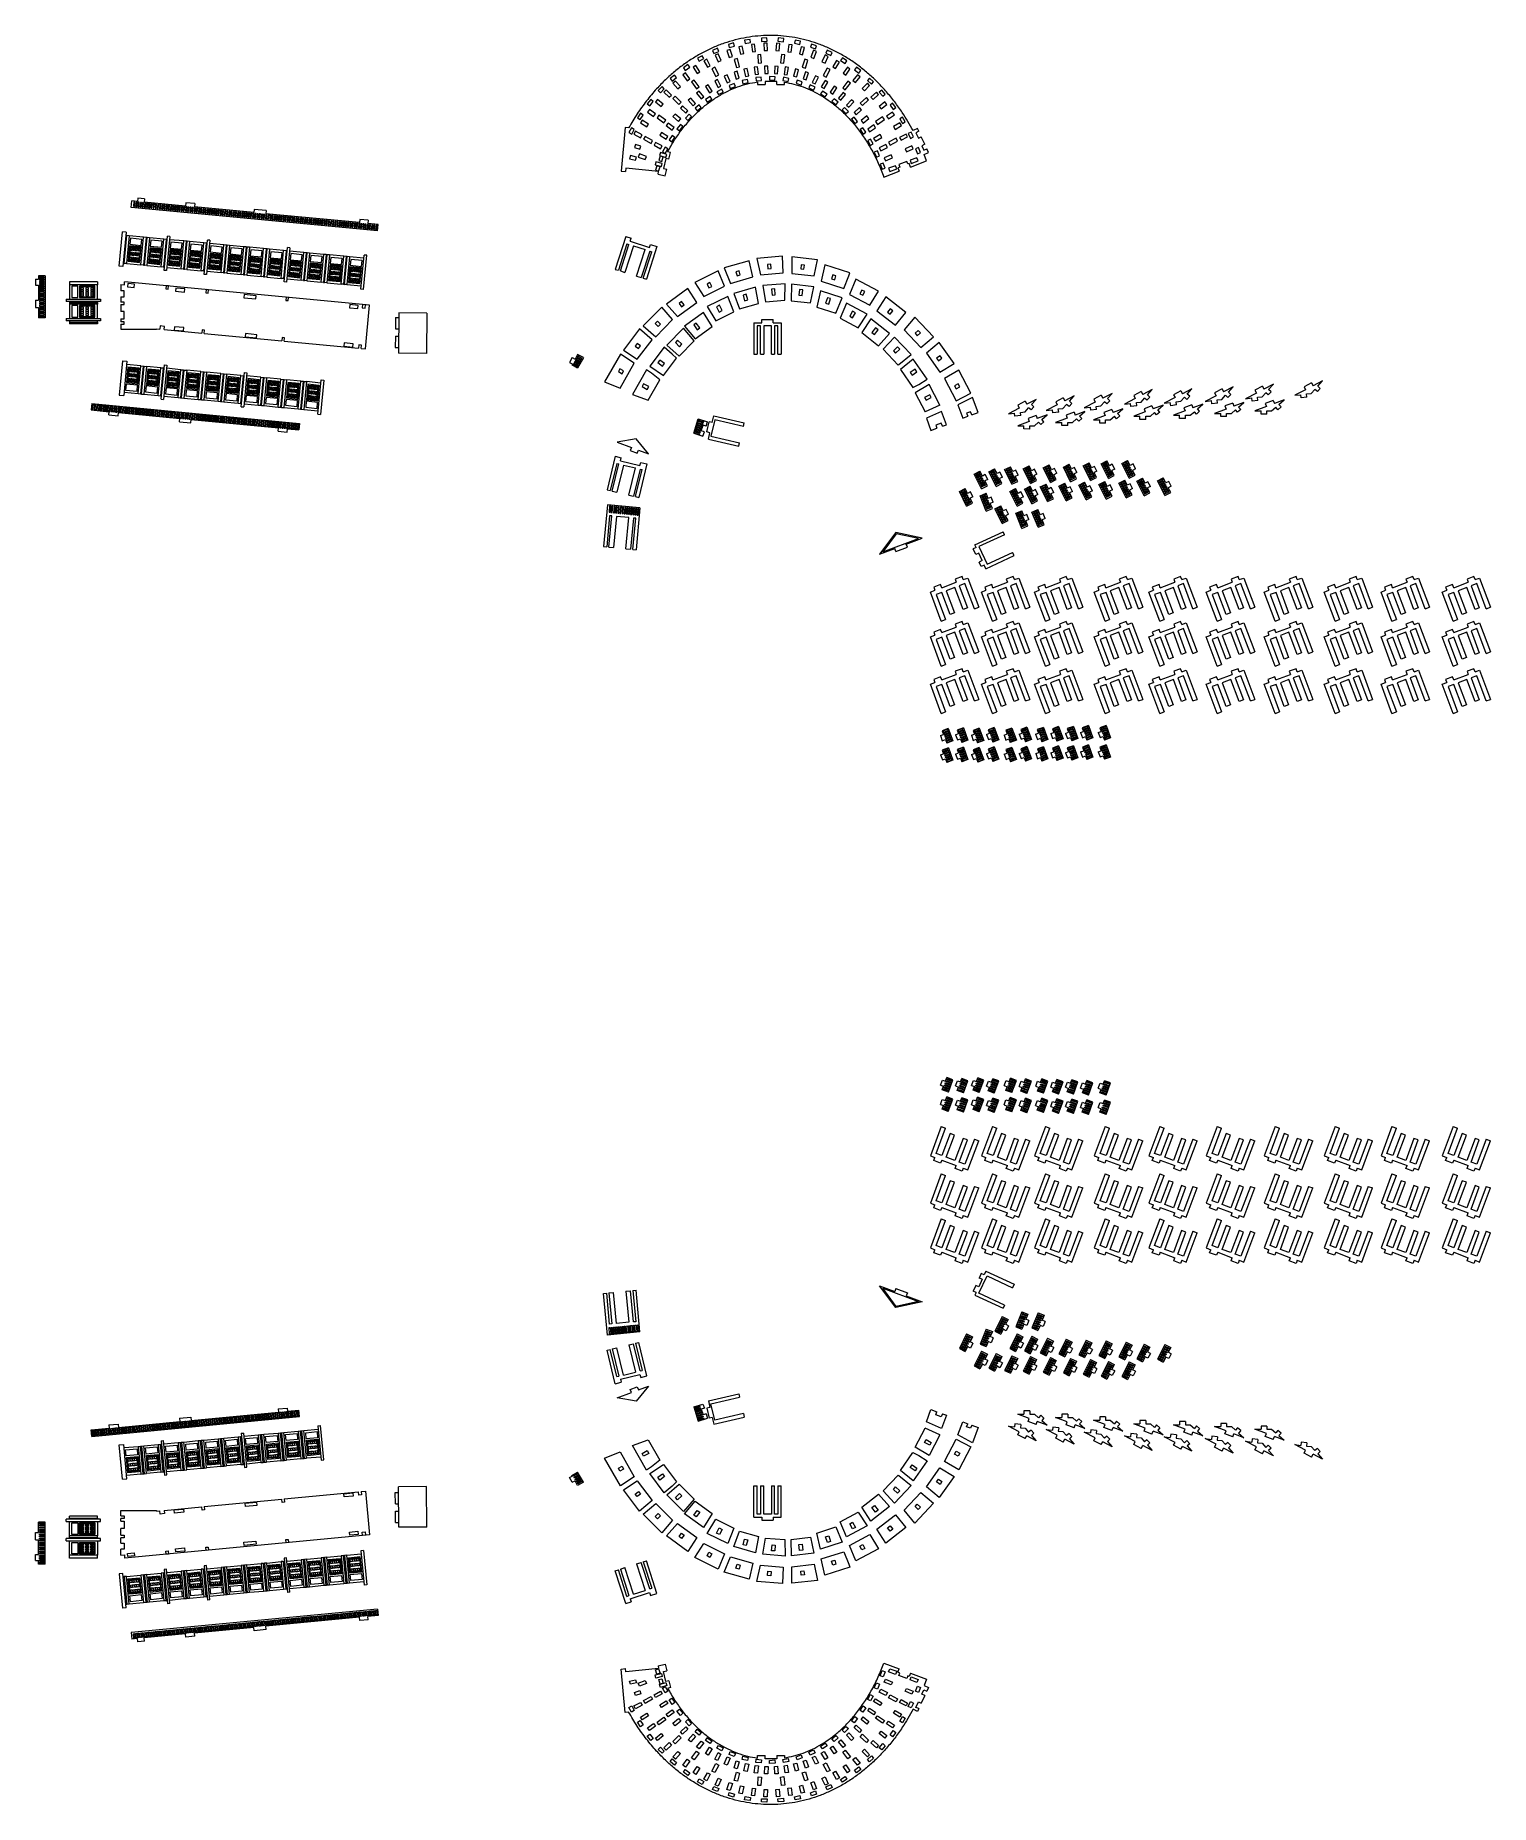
# Model space of a CAD drawing. Header units: millimetres. Extents: x -356 to 984, y -1262 to 367.
import ezdxf

# ---------------------------------------------------------------- set-up
doc = ezdxf.new("R2010")
doc.units = ezdxf.units.MM

msp = doc.modelspace()

# ---------------------------------------------------------------- linework, layer by layer
at = {"color": 7, "linetype": 'Continuous', "lineweight": 15}
for p, q in [((286.5, 359.6), (281.7, 358.2)), ((287.3, 356.7), (286.5, 359.6)), ((301.7, 362.8), (296.7, 362.1)), ((296.7, 362.1), (297.2, 359.1)), ((297.2, 359.1), (302.2, 359.9)), ((302.2, 359.9), (301.7, 362.8)), ((305.9, 358.5), (302.9, 358.2)), ((306.7, 351.8), (305.9, 358.5)), ((317.2, 364.2), (312.2, 364)), ((312.2, 364), (312.3, 361)), ((312.3, 361), (317.3, 361.2)), ((317.4, 359.4), (314.4, 359.3)), ((314.4, 359.3), (314.6, 352.5)), ((317.3, 361.2), (317.2, 364.2)), ((317.6, 352.6), (317.4, 359.4)), ((326, 359.3), (325.5, 352.5)), ((329, 359.1), (326, 359.3)), ((327.7, 364.1), (327.4, 361.1)), ((327.4, 361.1), (332.4, 360.6)), ((332.7, 363.6), (327.7, 364.1)), ((328.5, 352.3), (329, 359.1)), ((332.4, 360.6), (332.7, 363.6)), ((343.1, 362.2), (342.5, 359.3)), ((342.5, 359.3), (347.4, 358.2)), ((348, 361.2), (343.1, 362.2)), ((347.4, 358.2), (348, 361.2)), ((358.2, 358.5), (357.3, 355.6)), ((363, 356.8), (358.2, 358.5)), ((257.7, 347.8), (253.3, 345.4)), ((253.3, 345.4), (254.7, 342.8)), ((254.7, 342.8), (259.1, 345.2)), ((259.1, 345.2), (257.7, 347.8)), ((261.8, 344.6), (259.2, 343.2)), ((259.2, 343.2), (262.4, 337.2)), ((265, 338.6), (261.8, 344.6)), ((271.7, 354.6), (267.1, 352.6)), ((267.1, 352.6), (268.3, 349.9)), ((268.3, 349.9), (272.9, 351.8)), ((272.3, 349.6), (269.6, 348.4)), ((269.6, 348.4), (272.3, 342.1)), ((272.9, 351.8), (271.7, 354.6)), ((275, 343.3), (272.3, 349.6)), ((272.3, 342.1), (275, 343.3)), ((283.3, 353.6), (280.4, 352.7)), ((280.4, 352.7), (282.5, 346.2)), ((281.7, 358.2), (282.5, 355.3)), ((282.5, 355.3), (287.3, 356.7)), ((282.5, 346.2), (285.4, 347.1)), ((285.4, 347.1), (283.3, 353.6)), ((290, 345.1), (287.1, 344.3)), ((287.1, 344.3), (289.3, 336.8)), ((292.1, 337.6), (290, 345.1)), ((294.5, 356.6), (291.5, 355.9)), ((291.5, 355.9), (293, 349.3)), ((293, 349.3), (296, 349.9)), ((296, 349.9), (294.5, 356.6)), ((302.9, 358.2), (303.8, 351.4)), ((303.8, 351.4), (306.7, 351.8)), ((311.6, 349), (308.7, 348.7)), ((308.7, 348.7), (309.3, 341)), ((312.3, 341.2), (311.6, 349)), ((314.6, 352.5), (317.6, 352.6)), ((325.5, 352.5), (328.5, 352.3)), ((330.6, 348.9), (329.7, 341.1)), ((333.6, 348.5), (330.6, 348.9)), ((332.7, 340.8), (333.6, 348.5)), ((337.5, 358.2), (336.4, 351.5)), ((336.4, 351.5), (339.4, 351)), ((340.5, 357.7), (337.5, 358.2)), ((339.4, 351), (340.5, 357.7)), ((348.9, 356), (347.1, 349.4)), ((347.1, 349.4), (350, 348.7)), ((351.8, 355.2), (348.9, 356)), ((352.2, 344.7), (349.8, 337.3)), ((350, 348.7), (351.8, 355.2)), ((355, 343.8), (352.2, 344.7)), ((352.7, 336.4), (355, 343.8)), ((357.3, 355.6), (362, 354)), ((360, 352.8), (357.7, 346.3)), ((357.7, 346.3), (360.5, 345.3)), ((362.8, 351.7), (360, 352.8)), ((360.5, 345.3), (362.8, 351.7)), ((362, 354), (363, 356.8)), ((370.8, 348.5), (367.9, 342.3)), ((367.9, 342.3), (370.7, 341)), ((370.7, 341), (373.6, 347.2)), ((373.6, 347.2), (370.8, 348.5)), ((372.8, 352.9), (371.5, 350.2)), ((371.5, 350.2), (376, 348.1)), ((377.3, 350.8), (372.8, 352.9)), ((376, 348.1), (377.3, 350.8)), ((381.3, 343.3), (377.9, 337.4)), ((383.9, 341.8), (381.3, 343.3)), ((386.7, 345.8), (385.1, 343.3)), ((385.1, 343.3), (389.3, 340.6)), ((390.9, 343.1), (386.7, 345.8)), ((389.3, 340.6), (390.9, 343.1)), ((232, 330), (228.2, 326.8)), ((228.2, 326.8), (230.1, 324.5)), ((230.1, 324.5), (233.9, 327.8)), ((233.9, 327.8), (232, 330)), ((242.1, 332), (239.7, 330.2)), ((239.7, 330.2), (243.8, 324.8)), ((244.4, 339.6), (240.3, 336.7)), ((240.3, 336.7), (242, 334.3)), ((242, 334.3), (246.1, 337.2)), ((246.2, 326.6), (242.1, 332)), ((243.8, 324.8), (246.2, 326.6)), ((246.1, 337.2), (244.4, 339.6)), ((251.7, 338.7), (249.2, 337.1)), ((249.2, 337.1), (252.9, 331.3)), ((255.4, 333), (251.7, 338.7)), ((252.9, 331.3), (255.4, 333)), ((262.4, 337.2), (265, 338.6)), ((269.3, 337.1), (266.6, 335.7)), ((266.6, 335.7), (270.1, 328.8)), ((271.7, 326), (269.1, 324.5)), ((272.8, 330.1), (269.3, 337.1)), ((270.1, 328.8), (272.8, 330.1)), ((274.9, 319.9), (271.7, 326)), ((280.6, 330.2), (277.9, 329)), ((277.9, 329), (280.5, 322.7)), ((283.3, 323.9), (280.6, 330.2)), ((289.8, 333.5), (286.9, 332.6)), ((286.9, 332.6), (289, 326.1)), ((289, 326.1), (291.8, 327)), ((289.3, 336.8), (292.1, 337.6)), ((291.8, 327), (289.8, 333.5)), ((299.3, 326), (294.5, 324.9)), ((299.1, 336), (296.1, 335.3)), ((296.1, 335.3), (297.6, 328.7)), ((297.6, 328.7), (300.6, 329.4)), ((300.6, 329.4), (299.1, 336)), ((300, 323.1), (299.3, 326)), ((308.5, 337.6), (305.6, 337.2)), ((305.6, 337.2), (306.4, 330.5)), ((306.4, 330.5), (309.4, 330.8)), ((311.9, 328.1), (306.9, 327.7)), ((306.9, 327.7), (307.2, 324.7)), ((309.4, 330.8), (308.5, 337.6)), ((309.3, 341), (312.3, 341.2)), ((312.2, 325.1), (311.9, 328.1)), ((318.1, 338.3), (315.1, 338.2)), ((315.1, 338.2), (315.3, 331.4)), ((315.3, 331.4), (318.3, 331.5)), ((318.3, 331.5), (318.1, 338.3)), ((319.7, 328.7), (319.5, 325.7)), ((324.7, 328.4), (319.7, 328.7)), ((324.6, 338.2), (324.1, 331.4)), ((324.1, 331.4), (327.1, 331.2)), ((324.5, 325.4), (324.7, 328.4)), ((327.6, 338), (324.6, 338.2)), ((327.1, 331.2), (327.6, 338)), ((329.7, 341.1), (332.7, 340.8)), ((332.5, 327.9), (331.9, 324.9)), ((337.4, 326.9), (332.5, 327.9)), ((334.1, 337.4), (333, 330.6)), ((333, 330.6), (336, 330.2)), ((337.1, 336.9), (334.1, 337.4)), ((336, 330.2), (337.1, 336.9)), ((336.8, 323.9), (337.4, 326.9)), ((343.5, 335.6), (341.8, 329)), ((341.8, 329), (344.7, 328.2)), ((346.4, 334.8), (343.5, 335.6)), ((344.7, 328.2), (346.4, 334.8)), ((349.8, 337.3), (352.7, 336.4)), ((352.8, 332.9), (350.5, 326.5)), ((350.5, 326.5), (353.3, 325.5)), ((355.6, 331.9), (352.8, 332.9)), ((353.3, 325.5), (355.6, 331.9)), ((361.9, 329.4), (359, 323.2)), ((361.7, 321.9), (364.6, 328.1)), ((364.6, 328.1), (361.9, 329.4)), ((372.8, 336.4), (369.1, 329.5)), ((369.1, 329.5), (371.7, 328.1)), ((371.7, 328.1), (375.4, 335)), ((375.4, 335), (372.8, 336.4)), ((377.9, 337.4), (380.5, 335.9)), ((380.5, 335.9), (383.9, 341.8)), ((391.3, 337.2), (387.4, 331.6)), ((387.4, 331.6), (389.8, 329.9)), ((389.8, 329.9), (393.7, 335.5)), ((393.7, 335.5), (391.3, 337.2)), ((400.7, 330.3), (396.4, 325)), ((399.7, 337.2), (397.9, 334.8)), ((397.9, 334.8), (401.8, 331.7)), ((398.7, 323.1), (403.1, 328.4)), ((403.7, 334.1), (399.7, 337.2)), ((403.1, 328.4), (400.7, 330.3)), ((401.8, 331.7), (403.7, 334.1)), ((411.8, 327.2), (409.8, 325.1)), ((415.5, 323.8), (411.8, 327.2)), ((220.6, 319.3), (217.1, 315.7)), ((217.1, 315.7), (219.3, 313.6)), ((219.3, 313.6), (222.7, 317.2)), ((222.7, 317.2), (220.6, 319.3)), ((224.5, 316.4), (222.4, 314.2)), ((222.4, 314.2), (227.3, 309.5)), ((229.4, 311.6), (224.5, 316.4)), ((227.3, 309.5), (229.4, 311.6)), ((233, 324.5), (230.7, 322.5)), ((230.7, 322.5), (235.3, 317.4)), ((232.8, 310.5), (230.7, 308.4)), ((238.3, 305), (232.8, 310.5)), ((237.5, 319.4), (233, 324.5)), ((235.3, 317.4), (237.5, 319.4)), ((250.1, 325.4), (247.7, 323.6)), ((247.7, 323.6), (252.3, 317.3)), ((254.7, 319.1), (250.1, 325.4)), ((252.3, 317.3), (254.7, 319.1)), ((254.9, 315.2), (252.5, 313.4)), ((252.5, 313.4), (256.6, 308)), ((259, 309.8), (254.9, 315.2)), ((256.6, 308), (259, 309.8)), ((263.1, 321), (260.6, 319.3)), ((260.6, 319.3), (264.3, 313.6)), ((264.8, 310.3), (260.7, 307.5)), ((266.8, 315.2), (263.1, 321)), ((264.3, 313.6), (266.8, 315.2)), ((266.5, 307.8), (264.8, 310.3)), ((269.1, 324.5), (272.3, 318.5)), ((275.6, 316.9), (271.2, 314.6)), ((271.2, 314.6), (272.5, 312)), ((272.3, 318.5), (274.9, 319.9)), ((272.5, 312), (277, 314.3)), ((277, 314.3), (275.6, 316.9)), ((280.5, 322.7), (283.3, 323.9)), ((287.2, 322.2), (282.5, 320.5)), ((282.5, 320.5), (283.5, 317.7)), ((283.5, 317.7), (288.2, 319.4)), ((288.2, 319.4), (287.2, 322.2)), ((294.5, 324.9), (295.1, 322)), ((295.1, 322), (300, 323.1)), ((307.2, 324.7), (312.2, 325.1)), ((308.5, 323.7), (308.5, 321.2)), ((308.5, 321.2), (315.7, 321.2)), ((326.3, 324.2), (315.7, 324.2)), ((315.7, 324.2), (315.7, 321.2)), ((319.5, 325.7), (324.5, 325.4)), ((326.3, 321.2), (326.3, 324.2)), ((326.3, 321.2), (333.5, 321.2)), ((331.9, 324.9), (336.8, 323.9)), ((333.5, 321.2), (333.5, 323.4)), ((345, 325.3), (344, 322.4)), ((344, 322.4), (348.7, 320.8)), ((349.7, 323.6), (345, 325.3)), ((348.7, 320.8), (349.7, 323.6)), ((357.1, 321), (355.7, 318.3)), ((355.7, 318.3), (360.1, 316)), ((361.5, 318.7), (357.1, 321)), ((359, 323.2), (361.7, 321.9)), ((360.1, 316), (361.5, 318.7)), ((368.4, 315.2), (366.7, 312.8)), ((366.7, 312.8), (370.9, 310)), ((370.7, 325), (367.3, 319.1)), ((367.3, 319.1), (369.9, 317.6)), ((372.6, 312.5), (368.4, 315.2)), ((369.9, 317.6), (373.3, 323.5)), ((373.3, 323.5), (370.7, 325)), ((370.9, 310), (372.6, 312.5)), ((379.2, 319.8), (375.3, 314.2)), ((375.3, 314.2), (377.8, 312.5)), ((377.8, 312.5), (381.7, 318.1)), ((381.7, 318.1), (379.2, 319.8)), ((387.4, 313.9), (383, 308.7)), ((385.4, 306.8), (389.7, 312)), ((391.8, 324.4), (387, 318.3)), ((387, 318.3), (389.4, 316.4)), ((389.7, 312), (387.4, 313.9)), ((389.4, 316.4), (394.2, 322.6)), ((394.2, 322.6), (391.8, 324.4)), ((396.4, 325), (398.7, 323.1)), ((409.7, 322.6), (405, 317.7)), ((405, 317.7), (407.1, 315.6)), ((407.1, 315.6), (411.8, 320.5)), ((411.8, 320.5), (409.7, 322.6)), ((409.8, 325.1), (413.4, 321.6)), ((418, 314.3), (413, 309.7)), ((413, 309.7), (415, 307.5)), ((413.4, 321.6), (415.5, 323.8)), ((415, 307.5), (420.1, 312.1)), ((420.1, 312.1), (418, 314.3)), ((423, 316.1), (420.7, 314.2)), ((420.7, 314.2), (424, 310.4)), ((426.2, 312.4), (423, 316.1)), ((424, 310.4), (426.2, 312.4)), ((200.8, 294.8), (198, 290.7)), ((203.3, 293.1), (200.8, 294.8)), ((210.2, 307.5), (207, 303.6)), ((207, 303.6), (209.4, 301.7)), ((209.2, 298.3), (207.4, 295.9)), ((207.4, 295.9), (212.9, 291.8)), ((214.7, 294.3), (209.2, 298.3)), ((209.4, 301.7), (212.5, 305.6)), ((212.5, 305.6), (210.2, 307.5)), ((212.9, 291.8), (214.7, 294.3)), ((216.5, 307.6), (214.6, 305.3)), ((214.6, 305.3), (219.8, 300.9)), ((221.7, 303.2), (216.5, 307.6)), ((219.8, 300.9), (221.7, 303.2)), ((230.7, 308.4), (236.2, 302.9)), ((232.7, 294), (230.7, 291.7)), ((237.9, 289.6), (232.7, 294)), ((236.2, 302.9), (238.3, 305)), ((239.6, 301.7), (237.5, 299.5)), ((237.5, 299.5), (242.4, 294.8)), ((244.5, 296.9), (239.6, 301.7)), ((245.7, 293.9), (242.2, 290.3)), ((242.4, 294.8), (244.5, 296.9)), ((247, 308.8), (244.8, 306.8)), ((244.8, 306.8), (249.3, 301.7)), ((247.8, 291.8), (245.7, 293.9)), ((251.6, 303.7), (247, 308.8)), ((249.3, 301.7), (251.6, 303.7)), ((254.8, 302.6), (251, 299.4)), ((251, 299.4), (252.9, 297.1)), ((252.9, 297.1), (256.8, 300.2)), ((256.8, 300.2), (254.8, 302.6)), ((260.7, 307.5), (262.3, 305)), ((262.3, 305), (266.5, 307.8)), ((379, 308.2), (377, 306)), ((377, 306), (380.8, 302.7)), ((382.8, 305), (379, 308.2)), ((380.8, 302.7), (382.8, 305)), ((383, 308.7), (385.4, 306.8)), ((388.7, 300.2), (386.5, 298.1)), ((386.5, 298.1), (390, 294.5)), ((392.2, 296.5), (388.7, 300.2)), ((390, 294.5), (392.2, 296.5)), ((395.1, 307.3), (390.4, 302.4)), ((390.4, 302.4), (392.6, 300.3)), ((392.6, 300.3), (397.3, 305.3)), ((397.3, 305.3), (395.1, 307.3)), ((402.4, 300.1), (397.4, 295.5)), ((397.4, 295.5), (399.4, 293.3)), ((399.4, 293.3), (404.4, 297.9)), ((404.4, 297.9), (402.4, 300.1)), ((408.9, 309.3), (403.2, 304)), ((403.2, 304), (405.3, 301.8)), ((405.3, 301.8), (410.9, 307.1)), ((410.9, 307.1), (408.9, 309.3)), ((425.8, 305.4), (420.5, 301.1)), ((420.5, 301.1), (422.3, 298.8)), ((422.3, 298.8), (427.7, 303)), ((427.7, 303), (425.8, 305.4)), ((433, 295.9), (427.4, 292.1)), ((429.1, 289.6), (434.7, 293.4)), ((433, 304.1), (430.6, 302.3)), ((430.6, 302.3), (433.5, 298.3)), ((436, 300), (433, 304.1)), ((434.7, 293.4), (433, 295.9)), ((433.5, 298.3), (436, 300)), ((186.7, 281.7), (182.9, 241.6)), ((189.9, 281.4), (186.7, 281.7)), ((192.5, 281.4), (190.1, 277)), ((190.1, 277), (192.7, 275.6)), ((195.1, 279.9), (192.5, 281.4)), ((192.7, 275.6), (195.1, 279.9)), ((196.3, 278.3), (194.8, 275.6)), ((202.3, 275), (196.3, 278.3)), ((198, 290.7), (200.5, 289)), ((200.5, 289), (203.3, 293.1)), ((202.4, 288.5), (200.8, 286)), ((200.8, 286), (206.5, 282.3)), ((208.2, 284.8), (202.4, 288.5)), ((206.5, 282.3), (208.2, 284.8)), ((217.8, 293), (216, 290.6)), ((216, 290.6), (222.2, 285.9)), ((224, 288.3), (217.8, 293)), ((220.2, 277.1), (218.6, 274.6)), ((225.9, 273.4), (220.2, 277.1)), ((222.2, 285.9), (224, 288.3)), ((226.2, 285.8), (224.4, 283.4)), ((224.4, 283.4), (229.9, 279.3)), ((231.7, 281.8), (226.2, 285.8)), ((229.9, 279.3), (231.7, 281.8)), ((230.7, 291.7), (235.9, 287.3)), ((237.5, 284.4), (234.3, 280.6)), ((234.3, 280.6), (236.6, 278.6)), ((235.9, 287.3), (237.9, 289.6)), ((236.6, 278.6), (239.8, 282.5)), ((239.8, 282.5), (237.5, 284.4)), ((242.2, 290.3), (244.3, 288.2)), ((244.3, 288.2), (247.8, 291.8)), ((397.5, 291.2), (395.2, 289.3)), ((395.2, 289.3), (398.3, 285.4)), ((400.7, 287.3), (397.5, 291.2)), ((398.3, 285.4), (400.7, 287.3)), ((405.5, 281.4), (403, 279.8)), ((403, 279.8), (405.8, 275.6)), ((409.2, 292.3), (403.9, 288.1)), ((403.9, 288.1), (405.7, 285.7)), ((408.3, 277.3), (405.5, 281.4)), ((405.7, 285.7), (411.1, 290)), ((405.8, 275.6), (408.3, 277.3)), ((411.1, 290), (409.2, 292.3)), ((415.6, 284), (410, 280.1)), ((410, 280.1), (411.6, 277.7)), ((411.6, 277.7), (417.3, 281.5)), ((417.3, 281.5), (415.6, 284)), ((423.7, 291.6), (417.3, 287.1)), ((417.3, 287.1), (419, 284.6)), ((419, 284.6), (425.4, 289.1)), ((425.4, 289.1), (423.7, 291.6)), ((427.4, 292.1), (429.1, 289.6)), ((439.5, 286), (433.7, 282.5)), ((433.7, 282.5), (435.2, 279.9)), ((435.2, 279.9), (441.1, 283.4)), ((442.1, 291.1), (439.5, 289.6)), ((439.5, 289.6), (442.1, 285.3)), ((441.1, 283.4), (439.5, 286)), ((444.6, 286.9), (442.1, 291.1)), ((442.1, 285.3), (444.6, 286.9)), ((450, 277.5), (447.3, 276.2)), ((452.2, 273), (450, 277.5)), ((455.9, 280.7), (451.8, 278.8)), ((457, 278.2), (454.3, 276.9)), ((454.3, 276.9), (456.7, 271.8)), ((457, 278.2), (455.9, 280.7)), ((194.8, 275.6), (200.8, 272.3)), ((196.3, 266), (195.3, 263.2)), ((195.3, 263.2), (200.2, 261.6)), ((201.1, 264.5), (196.3, 266)), ((200.2, 261.6), (201.1, 264.5)), ((200.8, 272.3), (202.3, 275)), ((205.1, 273.4), (203.7, 270.8)), ((203.7, 270.8), (210.5, 267)), ((211.9, 269.6), (205.1, 273.4)), ((210.5, 267), (211.9, 269.6)), ((214.7, 268), (213.3, 265.4)), ((213.3, 265.4), (219.2, 262.1)), ((220.7, 264.7), (214.7, 268)), ((218.6, 274.6), (224.3, 270.9)), ((219.2, 262.1), (220.7, 264.7)), ((223.5, 263.6), (221, 259.3)), ((226.1, 262), (223.5, 263.6)), ((223.5, 257.8), (226.1, 262)), ((224.3, 270.9), (225.9, 273.4)), ((230.1, 274.3), (227.2, 270.2)), ((227.2, 270.2), (229.6, 268.4)), ((229.6, 268.4), (232.5, 272.5)), ((232.5, 272.5), (230.1, 274.3)), ((412.6, 271.1), (410, 269.6)), ((410, 269.6), (412.4, 265.2)), ((412.4, 265.2), (415, 266.7)), ((415, 266.7), (412.6, 271.1)), ((421.4, 275.2), (415.5, 271.7)), ((415.5, 271.7), (417.1, 269.1)), ((417.1, 269.1), (422.9, 272.6)), ((426.7, 266), (420.6, 262.9)), ((420.6, 262.9), (422, 260.2)), ((422.9, 272.6), (421.4, 275.2)), ((422, 260.2), (428.1, 263.3)), ((428.1, 263.3), (426.7, 266)), ((436.1, 271.8), (429.2, 268.2)), ((429.2, 268.2), (430.6, 265.5)), ((430.6, 265.5), (437.5, 269.1)), ((437.5, 269.1), (436.1, 271.8)), ((445.5, 275.6), (439.4, 272.5)), ((439.4, 272.5), (440.8, 269.9)), ((440.8, 269.9), (446.8, 273)), ((450.8, 264.9), (444.5, 262.2)), ((444.5, 262.2), (445.7, 259.4)), ((446.8, 273), (445.5, 275.6)), ((445.7, 259.4), (452, 262.2)), ((447.3, 276.2), (449.5, 271.7)), ((449.5, 271.7), (452.2, 273)), ((452, 262.2), (450.8, 264.9)), ((456.8, 263.3), (454.1, 262.1)), ((454.1, 262.1), (456, 257.5)), ((456.7, 271.8), (459.4, 273.1)), ((458.7, 258.6), (456.8, 263.3)), ((462.6, 266.2), (459.4, 273.1)), ((462.6, 266.2), (459.9, 264.9)), ((459.9, 264.9), (461.8, 260.7)), ((461.8, 260.7), (464.5, 262)), ((466, 258.7), (464.5, 262)), ((191.5, 255.8), (190.8, 252.9)), ((190.8, 252.9), (196.3, 251.5)), ((197, 254.5), (191.5, 255.8)), ((196.3, 251.5), (197, 254.5)), ((199.8, 257.3), (198.7, 254.5)), ((198.7, 254.5), (205.2, 252.2)), ((206.2, 255), (199.8, 257.3)), ((205.2, 252.2), (206.2, 255)), ((215, 250.1), (214.3, 247.2)), ((214.3, 247.2), (220, 245.8)), ((215.9, 246.3), (214.6, 242.4)), ((220.7, 248.7), (215, 250.1)), ((218.8, 245.4), (215.9, 246.3)), ((217.5, 241.5), (218.8, 245.4)), ((218.9, 255.6), (217.6, 251.4)), ((217.6, 251.4), (220.4, 250.5)), ((219.1, 258.7), (218.2, 255.9)), ((218.2, 255.9), (224, 254)), ((221.8, 254.6), (218.9, 255.6)), ((225, 256.8), (219.1, 258.7)), ((220, 245.8), (220.7, 248.7)), ((220.4, 250.5), (221.8, 254.6)), ((221, 259.3), (223.5, 257.8)), ((224.1, 253.2), (221.9, 243.9)), ((224, 254), (225, 256.8)), ((227, 252.5), (224.1, 253.2)), ((228.5, 258.8), (225.8, 259.4)), ((227, 252.5), (228.5, 258.8)), ((418.9, 260.2), (416.1, 259)), ((416.1, 259), (418.2, 254.4)), ((418.2, 254.4), (420.9, 255.6)), ((420.9, 255.6), (418.9, 260.2)), ((424.3, 248.9), (421.5, 247.9)), ((421.5, 247.9), (423.2, 243.2)), ((426, 244.2), (424.3, 248.9)), ((431.5, 256.4), (425.2, 253.7)), ((425.2, 253.7), (426.4, 250.9)), ((426.4, 250.9), (432.7, 253.7)), ((435.7, 246.5), (429.3, 244.1)), ((432.7, 253.7), (431.5, 256.4)), ((436.7, 243.7), (435.7, 246.5)), ((439.6, 245.3), (437.7, 244.6)), ((437.7, 244.6), (438.9, 241.4)), ((446, 250.5), (438.7, 247.7)), ((438.7, 247.7), (439.6, 245.3)), ((446.9, 248.1), (446, 250.5)), ((448.2, 248.6), (446.9, 248.1)), ((449.4, 245.3), (448.2, 248.6)), ((455.4, 253.9), (449.1, 251.5)), ((449.1, 251.5), (450.1, 248.7)), ((449.4, 245.3), (464.1, 250.9)), ((450.1, 248.7), (456.5, 251.1)), ((456.5, 251.1), (455.4, 253.9)), ((456, 257.5), (458.7, 258.6)), ((461.9, 256.8), (466, 258.7)), ((464.1, 250.9), (461.9, 256.8)), ((182.9, 241.6), (187.1, 241.2)), ((187.4, 244.1), (187.1, 241.2)), ((217.4, 241.3), (187.4, 244.1)), ((214.6, 242.4), (217.5, 241.5)), ((217.2, 238.7), (217.4, 241.3)), ((217.2, 238.7), (223.5, 237.3)), ((221.9, 243.9), (224.9, 243.2)), ((223.5, 237.3), (224.9, 243.2)), ((423.2, 243.2), (426, 244.2)), ((424.8, 236.1), (438.9, 241.4)), ((429.3, 244.1), (430.4, 241.3)), ((430.4, 241.3), (436.7, 243.7)), ((-268.3, 208.1), (-267.7, 214.1)), ((-262.4, 213.6), (-267.7, 214.1)), ((-265.7, 213.2), (-266.1, 209.2)), ((-264.7, 213.1), (-265.7, 213.2)), ((-265.1, 209.1), (-264.7, 213.1)), ((-263.7, 213), (-264.1, 209)), ((-262.7, 212.9), (-263.7, 213)), ((-263.1, 208.9), (-262.7, 212.9)), ((-262.1, 216.6), (-262.4, 213.6)), ((-255.8, 216), (-262.1, 216.6)), ((-261.7, 212.9), (-262.1, 208.8)), ((-260.7, 212.8), (-261.7, 212.9)), ((-261.1, 208.7), (-260.7, 212.8)), ((-259.7, 212.7), (-260.1, 208.6)), ((-258.7, 212.6), (-259.7, 212.7)), ((-259.1, 208.5), (-258.7, 212.6)), ((-257.7, 212.5), (-258.1, 208.4)), ((-256.7, 212.4), (-257.7, 212.5)), ((-257.1, 208.3), (-256.7, 212.4)), ((-255.8, 216), (-256.1, 213)), ((-218.2, 209.4), (-256.1, 213)), ((-255.7, 212.3), (-256.1, 208.2)), ((-254.7, 212.2), (-255.7, 212.3)), ((-255.1, 208.1), (-254.7, 212.2)), ((-253.7, 212.1), (-254.1, 208)), ((-252.7, 212), (-253.7, 212.1)), ((-253.1, 207.9), (-252.7, 212)), ((-251.7, 211.9), (-252.1, 207.8)), ((-250.7, 211.8), (-251.7, 211.9)), ((-251.1, 207.7), (-250.7, 211.8)), ((-217.9, 212.4), (-218.2, 209.4)), ((-209.5, 211.6), (-217.9, 212.4)), ((-41.4, 186.5), (-268.3, 208.1)), ((-266.1, 209.2), (-265.1, 209.1)), ((-264.1, 209), (-263.1, 208.9)), ((-262.1, 208.8), (-261.1, 208.7)), ((-260.1, 208.6), (-259.1, 208.5)), ((-258.1, 208.4), (-257.1, 208.3)), ((-256.1, 208.2), (-255.1, 208.1)), ((-254.1, 208), (-253.1, 207.9)), ((-252.1, 207.8), (-251.1, 207.7)), ((-249.8, 211.7), (-250.1, 207.6)), ((-250.1, 207.6), (-249.1, 207.5)), ((-248.8, 211.6), (-249.8, 211.7)), ((-249.1, 207.5), (-248.8, 211.6)), ((-247.8, 211.5), (-248.1, 207.5)), ((-248.1, 207.5), (-247.2, 207.4)), ((-246.8, 211.4), (-247.8, 211.5)), ((-247.2, 207.4), (-246.8, 211.4)), ((-245.8, 211.3), (-246.2, 207.3)), ((-246.2, 207.3), (-245.2, 207.2)), ((-244.8, 211.2), (-245.8, 211.3)), ((-245.2, 207.2), (-244.8, 211.2)), ((-243.8, 211.1), (-244.2, 207.1)), ((-244.2, 207.1), (-243.2, 207)), ((-242.8, 211), (-243.8, 211.1)), ((-243.2, 207), (-242.8, 211)), ((-241.8, 210.9), (-242.2, 206.9)), ((-242.2, 206.9), (-241.2, 206.8)), ((-240.8, 210.8), (-241.8, 210.9)), ((-241.2, 206.8), (-240.8, 210.8)), ((-239.8, 210.8), (-240.2, 206.7)), ((-240.2, 206.7), (-239.2, 206.6)), ((-238.8, 210.7), (-239.8, 210.8)), ((-239.2, 206.6), (-238.8, 210.7)), ((-237.8, 210.6), (-238.2, 206.5)), ((-238.2, 206.5), (-237.2, 206.4)), ((-236.8, 210.5), (-237.8, 210.6)), ((-237.2, 206.4), (-236.8, 210.5)), ((-235.8, 210.4), (-236.2, 206.3)), ((-236.2, 206.3), (-235.2, 206.2)), ((-234.8, 210.3), (-235.8, 210.4)), ((-235.2, 206.2), (-234.8, 210.3)), ((-233.8, 210.2), (-234.2, 206.1)), ((-234.2, 206.1), (-233.2, 206)), ((-232.8, 210.1), (-233.8, 210.2)), ((-233.2, 206), (-232.8, 210.1)), ((-231.8, 210), (-232.2, 205.9)), ((-232.2, 205.9), (-231.2, 205.8)), ((-230.8, 209.9), (-231.8, 210)), ((-231.2, 205.8), (-230.8, 209.9)), ((-229.8, 209.8), (-230.2, 205.7)), ((-230.2, 205.7), (-229.2, 205.6)), ((-228.8, 209.7), (-229.8, 209.8)), ((-229.2, 205.6), (-228.8, 209.7)), ((-227.9, 209.6), (-228.2, 205.5)), ((-228.2, 205.5), (-227.2, 205.4)), ((-226.9, 209.5), (-227.9, 209.6)), ((-227.2, 205.4), (-226.9, 209.5)), ((-225.9, 209.4), (-226.2, 205.4)), ((-226.2, 205.4), (-225.3, 205.3)), ((-224.9, 209.3), (-225.9, 209.4)), ((-225.3, 205.3), (-224.9, 209.3)), ((-223.9, 209.2), (-224.3, 205.2)), ((-224.3, 205.2), (-223.3, 205.1)), ((-222.9, 209.1), (-223.9, 209.2)), ((-223.3, 205.1), (-222.9, 209.1)), ((-221.9, 209), (-222.3, 205)), ((-222.3, 205), (-221.3, 204.9)), ((-220.9, 208.9), (-221.9, 209)), ((-221.3, 204.9), (-220.9, 208.9)), ((-219.9, 208.8), (-220.3, 204.8)), ((-220.3, 204.8), (-219.3, 204.7)), ((-218.9, 208.7), (-219.9, 208.8)), ((-219.3, 204.7), (-218.9, 208.7)), ((-217.9, 208.7), (-218.3, 204.6)), ((-218.3, 204.6), (-217.3, 204.5)), ((-216.9, 208.6), (-217.9, 208.7)), ((-217.3, 204.5), (-216.9, 208.6)), ((-215.9, 208.5), (-216.3, 204.4)), ((-216.3, 204.4), (-215.3, 204.3)), ((-214.9, 208.4), (-215.9, 208.5)), ((-215.3, 204.3), (-214.9, 208.4)), ((-213.9, 208.3), (-214.3, 204.2)), ((-214.3, 204.2), (-213.3, 204.1)), ((-212.9, 208.2), (-213.9, 208.3)), ((-213.3, 204.1), (-212.9, 208.2)), ((-211.9, 208.1), (-212.3, 204)), ((-212.3, 204), (-211.3, 203.9)), ((-210.9, 208), (-211.9, 208.1)), ((-211.3, 203.9), (-210.9, 208)), ((-209.9, 207.9), (-210.3, 203.8)), ((-210.3, 203.8), (-209.3, 203.7)), ((-208.9, 207.8), (-209.9, 207.9)), ((-209.5, 211.6), (-209.8, 208.6)), ((-155.2, 203.4), (-209.8, 208.6)), ((-209.3, 203.7), (-208.9, 207.8)), ((-207.9, 207.7), (-208.3, 203.6)), ((-208.3, 203.6), (-207.3, 203.5)), ((-206.9, 207.6), (-207.9, 207.7)), ((-207.3, 203.5), (-206.9, 207.6)), ((-206, 207.5), (-206.3, 203.4)), ((-206.3, 203.4), (-205.3, 203.3)), ((-205, 207.4), (-206, 207.5)), ((-205.3, 203.3), (-205, 207.4)), ((-204, 207.3), (-204.4, 203.2)), ((-204.4, 203.2), (-203.4, 203.2)), ((-203, 207.2), (-204, 207.3)), ((-203.4, 203.2), (-203, 207.2)), ((-202, 207.1), (-202.4, 203.1)), ((-202.4, 203.1), (-201.4, 203)), ((-201, 207), (-202, 207.1)), ((-201.4, 203), (-201, 207)), ((-200, 206.9), (-200.4, 202.9)), ((-200.4, 202.9), (-199.4, 202.8)), ((-199, 206.8), (-200, 206.9)), ((-199.4, 202.8), (-199, 206.8)), ((-198, 206.7), (-198.4, 202.7)), ((-198.4, 202.7), (-197.4, 202.6)), ((-197, 206.6), (-198, 206.7)), ((-197.4, 202.6), (-197, 206.6)), ((-196, 206.5), (-196.4, 202.5)), ((-196.4, 202.5), (-195.4, 202.4)), ((-195, 206.5), (-196, 206.5)), ((-195.4, 202.4), (-195, 206.5)), ((-194, 206.4), (-194.4, 202.3)), ((-194.4, 202.3), (-193.4, 202.2)), ((-193, 206.3), (-194, 206.4)), ((-193.4, 202.2), (-193, 206.3)), ((-192, 206.2), (-192.4, 202.1)), ((-192.4, 202.1), (-191.4, 202)), ((-191, 206.1), (-192, 206.2)), ((-191.4, 202), (-191, 206.1)), ((-190, 206), (-190.4, 201.9)), ((-190.4, 201.9), (-189.4, 201.8)), ((-189, 205.9), (-190, 206)), ((-189.4, 201.8), (-189, 205.9)), ((-188, 205.8), (-188.4, 201.7)), ((-188.4, 201.7), (-187.4, 201.6)), ((-187, 205.7), (-188, 205.8)), ((-187.4, 201.6), (-187, 205.7)), ((-186, 205.6), (-186.4, 201.5)), ((-186.4, 201.5), (-185.4, 201.4)), ((-185, 205.5), (-186, 205.6)), ((-185.4, 201.4), (-185, 205.5)), ((-184.1, 205.4), (-184.4, 201.3)), ((-184.4, 201.3), (-183.4, 201.2)), ((-183.1, 205.3), (-184.1, 205.4)), ((-183.4, 201.2), (-183.1, 205.3)), ((-182.1, 205.2), (-182.5, 201.1)), ((-182.5, 201.1), (-181.5, 201.1)), ((-181.1, 205.1), (-182.1, 205.2)), ((-181.5, 201.1), (-181.1, 205.1)), ((-180.1, 205), (-180.5, 201)), ((-180.5, 201), (-179.5, 200.9)), ((-179.1, 204.9), (-180.1, 205)), ((-179.5, 200.9), (-179.1, 204.9)), ((-178.1, 204.8), (-178.5, 200.8)), ((-178.5, 200.8), (-177.5, 200.7)), ((-177.1, 204.7), (-178.1, 204.8)), ((-177.5, 200.7), (-177.1, 204.7)), ((-176.1, 204.6), (-176.5, 200.6)), ((-176.5, 200.6), (-175.5, 200.5)), ((-175.1, 204.5), (-176.1, 204.6)), ((-175.5, 200.5), (-175.1, 204.5)), ((-174.1, 204.4), (-174.5, 200.4)), ((-174.5, 200.4), (-173.5, 200.3)), ((-173.1, 204.4), (-174.1, 204.4)), ((-173.5, 200.3), (-173.1, 204.4)), ((-172.1, 204.3), (-172.5, 200.2)), ((-172.5, 200.2), (-171.5, 200.1)), ((-171.1, 204.2), (-172.1, 204.3)), ((-171.5, 200.1), (-171.1, 204.2)), ((-170.1, 204.1), (-170.5, 200)), ((-170.5, 200), (-169.5, 199.9)), ((-169.1, 204), (-170.1, 204.1)), ((-169.5, 199.9), (-169.1, 204)), ((-168.1, 203.9), (-168.5, 199.8)), ((-168.5, 199.8), (-167.5, 199.7)), ((-167.1, 203.8), (-168.1, 203.9)), ((-167.5, 199.7), (-167.1, 203.8)), ((-166.1, 203.7), (-166.5, 199.6)), ((-166.5, 199.6), (-165.5, 199.5)), ((-165.1, 203.6), (-166.1, 203.7)), ((-165.5, 199.5), (-165.1, 203.6)), ((-164.1, 203.5), (-164.5, 199.4)), ((-164.5, 199.4), (-163.5, 199.3)), ((-163.1, 203.4), (-164.1, 203.5)), ((-163.5, 199.3), (-163.1, 203.4)), ((-162.2, 203.3), (-162.5, 199.2)), ((-162.5, 199.2), (-161.5, 199.1)), ((-161.2, 203.2), (-162.2, 203.3)), ((-161.5, 199.1), (-161.2, 203.2)), ((-160.2, 203.1), (-160.6, 199)), ((-160.6, 199), (-159.6, 199)), ((-159.2, 203), (-160.2, 203.1)), ((-159.6, 199), (-159.2, 203)), ((-158.2, 202.9), (-158.6, 198.9)), ((-158.6, 198.9), (-157.6, 198.8)), ((-157.2, 202.8), (-158.2, 202.9)), ((-157.6, 198.8), (-157.2, 202.8)), ((-156.2, 202.7), (-156.6, 198.7)), ((-156.6, 198.7), (-155.6, 198.6)), ((-155.2, 202.6), (-156.2, 202.7)), ((-155.6, 198.6), (-155.2, 202.6)), ((-154.9, 206.3), (-155.2, 203.4)), ((-143.8, 205.3), (-154.9, 206.3)), ((-154.2, 202.5), (-154.6, 198.5)), ((-154.6, 198.5), (-153.6, 198.4)), ((-153.2, 202.4), (-154.2, 202.5)), ((-153.6, 198.4), (-153.2, 202.4)), ((-152.2, 202.3), (-152.6, 198.3)), ((-152.6, 198.3), (-151.6, 198.2)), ((-151.2, 202.3), (-152.2, 202.3)), ((-151.6, 198.2), (-151.2, 202.3)), ((-150.2, 202.2), (-150.6, 198.1)), ((-150.6, 198.1), (-149.6, 198)), ((-149.2, 202.1), (-150.2, 202.2)), ((-149.6, 198), (-149.2, 202.1)), ((-148.2, 202), (-148.6, 197.9)), ((-148.6, 197.9), (-147.6, 197.8)), ((-147.2, 201.9), (-148.2, 202)), ((-147.6, 197.8), (-147.2, 201.9)), ((-146.2, 201.8), (-146.6, 197.7)), ((-146.6, 197.7), (-145.6, 197.6)), ((-145.2, 201.7), (-146.2, 201.8)), ((-145.6, 197.6), (-145.2, 201.7)), ((-144.2, 201.6), (-144.6, 197.5)), ((-144.6, 197.5), (-143.6, 197.4)), ((-143.2, 201.5), (-144.2, 201.6)), ((-143.8, 205.3), (-144.1, 202.3)), ((-58, 194.1), (-144.1, 202.3)), ((-143.6, 197.4), (-143.2, 201.5)), ((-142.2, 201.4), (-142.6, 197.3)), ((-142.6, 197.3), (-141.6, 197.2)), ((-141.2, 201.3), (-142.2, 201.4)), ((-141.6, 197.2), (-141.2, 201.3)), ((-140.3, 201.2), (-140.6, 197.1)), ((-140.6, 197.1), (-139.6, 197)), ((-139.3, 201.1), (-140.3, 201.2)), ((-139.6, 197), (-139.3, 201.1)), ((-138.3, 201), (-138.7, 196.9)), ((-138.7, 196.9), (-137.7, 196.8)), ((-137.3, 200.9), (-138.3, 201)), ((-137.7, 196.8), (-137.3, 200.9)), ((-136.3, 200.8), (-136.7, 196.8)), ((-136.7, 196.8), (-135.7, 196.7)), ((-135.3, 200.7), (-136.3, 200.8)), ((-135.7, 196.7), (-135.3, 200.7)), ((-134.3, 200.6), (-134.7, 196.6)), ((-134.7, 196.6), (-133.7, 196.5)), ((-133.3, 200.5), (-134.3, 200.6)), ((-133.7, 196.5), (-133.3, 200.5)), ((-132.3, 200.4), (-132.7, 196.4)), ((-132.7, 196.4), (-131.7, 196.3)), ((-131.3, 200.3), (-132.3, 200.4)), ((-131.7, 196.3), (-131.3, 200.3)), ((-130.3, 200.2), (-130.7, 196.2)), ((-130.7, 196.2), (-129.7, 196.1)), ((-129.3, 200.1), (-130.3, 200.2)), ((-129.7, 196.1), (-129.3, 200.1)), ((-128.3, 200.1), (-128.7, 196)), ((-128.7, 196), (-127.7, 195.9)), ((-127.3, 200), (-128.3, 200.1)), ((-127.7, 195.9), (-127.3, 200)), ((-126.3, 199.9), (-126.7, 195.8)), ((-126.7, 195.8), (-125.7, 195.7)), ((-125.3, 199.8), (-126.3, 199.9)), ((-125.7, 195.7), (-125.3, 199.8)), ((-124.3, 199.7), (-124.7, 195.6)), ((-124.7, 195.6), (-123.7, 195.5)), ((-123.3, 199.6), (-124.3, 199.7)), ((-123.7, 195.5), (-123.3, 199.6)), ((-122.3, 199.5), (-122.7, 195.4)), ((-121.3, 199.4), (-122.3, 199.5)), ((-121.7, 195.3), (-121.3, 199.4)), ((-120.3, 199.3), (-120.7, 195.2)), ((-119.3, 199.2), (-120.3, 199.3)), ((-119.7, 195.1), (-119.3, 199.2)), ((-118.4, 199.1), (-118.7, 195)), ((-117.4, 199), (-118.4, 199.1)), ((-117.7, 194.9), (-117.4, 199)), ((-116.4, 198.9), (-116.8, 194.8)), ((-115.4, 198.8), (-116.4, 198.9)), ((-115.8, 194.7), (-115.4, 198.8)), ((-114.4, 198.7), (-114.8, 194.7)), ((-113.4, 198.6), (-114.4, 198.7)), ((-113.8, 194.6), (-113.4, 198.6)), ((-112.4, 198.5), (-112.8, 194.5)), ((-111.4, 198.4), (-112.4, 198.5)), ((-111.8, 194.4), (-111.4, 198.4)), ((-110.4, 198.3), (-110.8, 194.3)), ((-109.4, 198.2), (-110.4, 198.3)), ((-109.8, 194.2), (-109.4, 198.2)), ((-108.4, 198.1), (-108.8, 194.1)), ((-107.4, 198), (-108.4, 198.1)), ((-107.8, 194), (-107.4, 198)), ((-106.4, 198), (-106.8, 193.9)), ((-105.4, 197.9), (-106.4, 198)), ((-105.8, 193.8), (-105.4, 197.9)), ((-104.4, 197.8), (-104.8, 193.7)), ((-103.4, 197.7), (-104.4, 197.8)), ((-103.8, 193.6), (-103.4, 197.7)), ((-102.4, 197.6), (-102.8, 193.5)), ((-101.4, 197.5), (-102.4, 197.6)), ((-101.8, 193.4), (-101.4, 197.5)), ((-100.4, 197.4), (-100.8, 193.3)), ((-99.4, 197.3), (-100.4, 197.4)), ((-99.8, 193.2), (-99.4, 197.3)), ((-98.4, 197.2), (-98.8, 193.1)), ((-97.4, 197.1), (-98.4, 197.2)), ((-97.8, 193), (-97.4, 197.1)), ((-96.5, 197), (-96.8, 192.9)), ((-95.5, 196.9), (-96.5, 197)), ((-95.8, 192.8), (-95.5, 196.9)), ((-94.5, 196.8), (-94.9, 192.7)), ((-93.5, 196.7), (-94.5, 196.8)), ((-93.9, 192.6), (-93.5, 196.7)), ((-92.5, 196.6), (-92.9, 192.6)), ((-91.5, 196.5), (-92.5, 196.6)), ((-91.9, 192.5), (-91.5, 196.5)), ((-90.5, 196.4), (-90.9, 192.4)), ((-89.5, 196.3), (-90.5, 196.4)), ((-89.9, 192.3), (-89.5, 196.3)), ((-88.5, 196.2), (-88.9, 192.2)), ((-87.5, 196.1), (-88.5, 196.2)), ((-87.9, 192.1), (-87.5, 196.1)), ((-86.5, 196), (-86.9, 192)), ((-85.5, 195.9), (-86.5, 196)), ((-85.9, 191.9), (-85.5, 195.9)), ((-84.5, 195.9), (-84.9, 191.8)), ((-83.5, 195.8), (-84.5, 195.9)), ((-83.9, 191.7), (-83.5, 195.8)), ((-82.5, 195.7), (-82.9, 191.6)), ((-81.5, 195.6), (-82.5, 195.7)), ((-81.9, 191.5), (-81.5, 195.6)), ((-57.7, 197.1), (-58, 194.1)), ((-49.9, 196.3), (-57.7, 197.1)), ((-49.9, 196.3), (-50.2, 193.3)), ((-279.3, 154), (-276.3, 185.6)), ((-272.9, 185.3), (-276.3, 185.6)), ((-272.9, 185.3), (-275.9, 153.7)), ((-274.7, 156.6), (-272.2, 182.2)), ((-272.2, 182.2), (-273.2, 182.3)), ((-270, 182), (-272.5, 156.4)), ((-270, 182), (-272.2, 182.2)), ((-257, 180.7), (-270, 182)), ((-268.9, 179.7), (-269.4, 174.2)), ((-258.4, 178.7), (-268.9, 179.7)), ((-259.4, 155.1), (-257, 180.7)), ((-254.5, 180.5), (-257, 180.7)), ((-254.5, 180.5), (-256.9, 154.9)), ((-255.9, 154.8), (-253.5, 180.4)), ((-253.5, 180.4), (-254.5, 180.5)), ((-251.3, 180.2), (-253.8, 154.6)), ((-251.3, 180.2), (-253.5, 180.4)), ((-238.2, 179), (-251.3, 180.2)), ((-237.8, 150.1), (-234.8, 181.6)), ((-232.6, 181.4), (-235.6, 149.9)), ((-232.6, 181.4), (-234.8, 181.6)), ((-122.7, 195.4), (-121.7, 195.3)), ((-120.7, 195.2), (-119.7, 195.1)), ((-118.7, 195), (-117.7, 194.9)), ((-116.8, 194.8), (-115.8, 194.7)), ((-114.8, 194.7), (-113.8, 194.6)), ((-112.8, 194.5), (-111.8, 194.4)), ((-110.8, 194.3), (-109.8, 194.2)), ((-108.8, 194.1), (-107.8, 194)), ((-106.8, 193.9), (-105.8, 193.8)), ((-104.8, 193.7), (-103.8, 193.6)), ((-102.8, 193.5), (-101.8, 193.4)), ((-100.8, 193.3), (-99.8, 193.2)), ((-98.8, 193.1), (-97.8, 193)), ((-96.8, 192.9), (-95.8, 192.8)), ((-94.9, 192.7), (-93.9, 192.6)), ((-92.9, 192.6), (-91.9, 192.5)), ((-90.9, 192.4), (-89.9, 192.3)), ((-88.9, 192.2), (-87.9, 192.1)), ((-86.9, 192), (-85.9, 191.9)), ((-84.9, 191.8), (-83.9, 191.7)), ((-82.9, 191.6), (-81.9, 191.5)), ((-80.5, 195.5), (-80.9, 191.4)), ((-80.9, 191.4), (-79.9, 191.3)), ((-79.5, 195.4), (-80.5, 195.5)), ((-79.9, 191.3), (-79.5, 195.4)), ((-78.5, 195.3), (-78.9, 191.2)), ((-78.9, 191.2), (-77.9, 191.1)), ((-77.5, 195.2), (-78.5, 195.3)), ((-77.9, 191.1), (-77.5, 195.2)), ((-76.5, 195.1), (-76.9, 191)), ((-76.9, 191), (-75.9, 190.9)), ((-75.5, 195), (-76.5, 195.1)), ((-75.9, 190.9), (-75.5, 195)), ((-74.6, 194.9), (-74.9, 190.8)), ((-74.9, 190.8), (-73.9, 190.7)), ((-73.6, 194.8), (-74.6, 194.9)), ((-73.9, 190.7), (-73.6, 194.8)), ((-72.6, 194.7), (-73, 190.6)), ((-73, 190.6), (-72, 190.5)), ((-71.6, 194.6), (-72.6, 194.7)), ((-72, 190.5), (-71.6, 194.6)), ((-70.6, 194.5), (-71, 190.4)), ((-71, 190.4), (-70, 190.4)), ((-69.6, 194.4), (-70.6, 194.5)), ((-70, 190.4), (-69.6, 194.4)), ((-68.6, 194.3), (-69, 190.3)), ((-69, 190.3), (-68, 190.2)), ((-67.6, 194.2), (-68.6, 194.3)), ((-68, 190.2), (-67.6, 194.2)), ((-66.6, 194.1), (-67, 190.1)), ((-67, 190.1), (-66, 190)), ((-65.6, 194), (-66.6, 194.1)), ((-66, 190), (-65.6, 194)), ((-64.6, 193.9), (-65, 189.9)), ((-65, 189.9), (-64, 189.8)), ((-63.6, 193.8), (-64.6, 193.9)), ((-64, 189.8), (-63.6, 193.8)), ((-62.6, 193.7), (-63, 189.7)), ((-63, 189.7), (-62, 189.6)), ((-61.6, 193.7), (-62.6, 193.7)), ((-62, 189.6), (-61.6, 193.7)), ((-60.6, 193.6), (-61, 189.5)), ((-61, 189.5), (-60, 189.4)), ((-59.6, 193.5), (-60.6, 193.6)), ((-60, 189.4), (-59.6, 193.5)), ((-58.6, 193.4), (-59, 189.3)), ((-59, 189.3), (-58, 189.2)), ((-57.6, 193.3), (-58.6, 193.4)), ((-58, 189.2), (-57.6, 193.3)), ((-56.6, 193.2), (-57, 189.1)), ((-57, 189.1), (-56, 189)), ((-55.6, 193.1), (-56.6, 193.2)), ((-56, 189), (-55.6, 193.1)), ((-54.6, 193), (-55, 188.9)), ((-55, 188.9), (-54, 188.8)), ((-53.6, 192.9), (-54.6, 193)), ((-54, 188.8), (-53.6, 192.9)), ((-52.7, 192.8), (-53, 188.7)), ((-53, 188.7), (-52, 188.6)), ((-51.7, 192.7), (-52.7, 192.8)), ((-52, 188.6), (-51.7, 192.7)), ((-50.7, 192.6), (-51.1, 188.5)), ((-51.1, 188.5), (-50.1, 188.4)), ((-49.7, 192.5), (-50.7, 192.6)), ((-40.8, 192.4), (-50.2, 193.3)), ((-50.1, 188.4), (-49.7, 192.5)), ((-48.7, 192.4), (-49.1, 188.3)), ((-49.1, 188.3), (-48.1, 188.3)), ((-47.7, 192.3), (-48.7, 192.4)), ((-48.1, 188.3), (-47.7, 192.3)), ((-46.7, 192.2), (-47.1, 188.2)), ((-47.1, 188.2), (-46.1, 188.1)), ((-45.7, 192.1), (-46.7, 192.2)), ((-46.1, 188.1), (-45.7, 192.1)), ((-44.7, 192), (-45.1, 188)), ((-45.1, 188), (-44.1, 187.9)), ((-43.7, 191.9), (-44.7, 192)), ((-44.1, 187.9), (-43.7, 191.9)), ((-42.7, 191.8), (-43.1, 187.8)), ((-43.1, 187.8), (-42.1, 187.7)), ((-41.7, 191.7), (-42.7, 191.8)), ((-42.1, 187.7), (-41.7, 191.7)), ((-41.4, 186.5), (-40.8, 192.4)), ((187.2, 181.3), (177.5, 151.1)), ((187.2, 181.3), (192.1, 179.8)), ((191.2, 176.9), (192.1, 179.8)), ((-269.6, 172.8), (-270.9, 158.5)), ((-269, 171.9), (-270.2, 159.3)), ((-259.1, 171.8), (-269.6, 172.8)), ((-269.4, 174.2), (-258.9, 173.2)), ((-259.7, 171), (-269, 171.9)), ((-268.6, 166.7), (-268.8, 164.4)), ((-268.8, 164.4), (-267.4, 164.2)), ((-267.2, 166.6), (-268.6, 166.7)), ((-268.2, 171.2), (-268.4, 168.9)), ((-268.4, 168.9), (-266.9, 168.7)), ((-266.7, 171.1), (-268.2, 171.2)), ((-267.4, 164.2), (-267.2, 166.6)), ((-266.9, 168.7), (-266.7, 171.1)), ((-266.6, 166.5), (-266.9, 164.2)), ((-266.9, 164.2), (-265.4, 164)), ((-265.2, 166.4), (-266.6, 166.5)), ((-266.2, 171), (-266.4, 168.7)), ((-266.4, 168.7), (-265, 168.5)), ((-264.7, 170.9), (-266.2, 171)), ((-265.4, 164), (-265.2, 166.4)), ((-265, 168.5), (-264.7, 170.9)), ((-264.6, 166.3), (-264.9, 164)), ((-264.9, 164), (-263.4, 163.9)), ((-263.2, 166.2), (-264.6, 166.3)), ((-264.2, 170.8), (-264.4, 168.5)), ((-264.4, 168.5), (-263, 168.3)), ((-262.8, 170.7), (-264.2, 170.8)), ((-263.4, 163.9), (-263.2, 166.2)), ((-263, 168.3), (-262.8, 170.7)), ((-262.7, 166.1), (-262.9, 163.8)), ((-262.9, 163.8), (-261.4, 163.7)), ((-261.2, 166), (-262.7, 166.1)), ((-262.2, 170.6), (-262.5, 168.3)), ((-262.5, 168.3), (-261, 168.2)), ((-260.8, 170.5), (-262.2, 170.6)), ((-261.4, 163.7), (-261.2, 166)), ((-261, 168.2), (-260.8, 170.5)), ((-260.9, 158.4), (-259.7, 171)), ((-260.4, 157.5), (-259.1, 171.8)), ((-258.9, 173.2), (-258.4, 178.7)), ((-250.8, 171), (-252.2, 156.7)), ((-250.3, 170.1), (-251.5, 157.5)), ((-240.3, 170), (-250.8, 171)), ((-250.2, 177.9), (-250.7, 172.4)), ((-250.7, 172.4), (-240.2, 171.4)), ((-240.9, 169.2), (-250.3, 170.1)), ((-239.7, 176.9), (-250.2, 177.9)), ((-249.9, 164.9), (-250.1, 162.6)), ((-248.4, 164.8), (-249.9, 164.9)), ((-249.5, 169.4), (-249.7, 167.1)), ((-249.7, 167.1), (-248.2, 166.9)), ((-248, 169.3), (-249.5, 169.4)), ((-248.6, 162.4), (-248.4, 164.8)), ((-248.2, 166.9), (-248, 169.3)), ((-247.9, 164.7), (-248.1, 162.4)), ((-246.4, 164.6), (-247.9, 164.7)), ((-247.5, 169.2), (-247.7, 166.9)), ((-247.7, 166.9), (-246.2, 166.7)), ((-246, 169.1), (-247.5, 169.2)), ((-246.7, 162.3), (-246.4, 164.6)), ((-246.2, 166.7), (-246, 169.1)), ((-245.9, 164.5), (-246.1, 162.2)), ((-244.5, 164.4), (-245.9, 164.5)), ((-245.5, 169), (-245.7, 166.7)), ((-245.7, 166.7), (-244.2, 166.6)), ((-244, 168.9), (-245.5, 169)), ((-244.7, 162.1), (-244.5, 164.4)), ((-244.2, 166.6), (-244, 168.9)), ((-243.9, 164.4), (-244.2, 162)), ((-242.5, 164.2), (-243.9, 164.4)), ((-243.5, 168.8), (-243.7, 166.5)), ((-243.7, 166.5), (-242.3, 166.4)), ((-242, 168.7), (-243.5, 168.8)), ((-242.7, 161.9), (-242.5, 164.2)), ((-242.3, 166.4), (-242, 168.7)), ((-242.1, 156.6), (-240.9, 169.2)), ((-241.7, 155.7), (-240.3, 170)), ((-240.7, 153.4), (-238.2, 179)), ((-240.2, 171.4), (-239.7, 176.9)), ((-236.1, 178.7), (-238.5, 153.1)), ((-236.1, 178.7), (-238.2, 179)), ((-235.1, 178.7), (-236.1, 178.7)), ((-232.4, 169.3), (-233.8, 155)), ((-231.9, 168.3), (-233.1, 155.7)), ((-219.8, 177.2), (-232.9, 178.4)), ((-221.9, 168.3), (-232.4, 169.3)), ((-231.8, 176.1), (-232.3, 170.6)), ((-232.3, 170.6), (-221.8, 169.6)), ((-222.5, 167.4), (-231.9, 168.3)), ((-221.3, 175.1), (-231.8, 176.1)), ((-231.5, 163.2), (-231.7, 160.8)), ((-230, 163), (-231.5, 163.2)), ((-231, 167.7), (-231.3, 165.3)), ((-231.3, 165.3), (-229.8, 165.2)), ((-229.6, 167.5), (-231, 167.7)), ((-230.2, 160.7), (-230, 163)), ((-229.8, 165.2), (-229.6, 167.5)), ((-229.5, 163), (-229.7, 160.6)), ((-228, 162.8), (-229.5, 163)), ((-229.1, 167.5), (-229.3, 165.1)), ((-229.3, 165.1), (-227.8, 165)), ((-227.6, 167.3), (-229.1, 167.5)), ((-227.8, 165), (-227.6, 167.3)), ((-227.1, 167.3), (-227.3, 164.9)), ((-227.3, 164.9), (-225.8, 164.8)), ((-225.6, 167.1), (-227.1, 167.3)), ((-225.8, 164.8), (-225.6, 167.1)), ((-225.1, 167.1), (-225.3, 164.7)), ((-225.3, 164.7), (-223.8, 164.6)), ((-223.6, 166.9), (-225.1, 167.1)), ((-223.8, 164.6), (-223.6, 166.9)), ((-223.7, 154.8), (-222.5, 167.4)), ((-223.3, 154), (-221.9, 168.3)), ((-222.3, 151.6), (-219.8, 177.2)), ((-221.8, 169.6), (-221.3, 175.1)), ((-217.7, 177), (-220.1, 151.4)), ((-217.7, 177), (-219.8, 177.2)), ((-219.1, 151.3), (-216.7, 176.9)), ((-216.7, 176.9), (-217.7, 177)), ((-214.5, 176.7), (-216.9, 151.1)), ((-214.5, 176.7), (-216.7, 176.9)), ((-214, 167.5), (-215.4, 153.2)), ((-213.5, 166.6), (-214.7, 153.9)), ((-201.4, 175.4), (-214.5, 176.7)), ((-203.5, 166.5), (-214, 167.5)), ((-213.3, 174.4), (-213.9, 168.8)), ((-213.9, 168.8), (-203.4, 167.8)), ((-204.1, 165.7), (-213.5, 166.6)), ((-202.8, 173.4), (-213.3, 174.4)), ((-212.6, 165.9), (-212.8, 163.6)), ((-212.8, 163.6), (-211.4, 163.4)), ((-211.2, 165.8), (-212.6, 165.9)), ((-211.4, 163.4), (-211.2, 165.8)), ((-210.6, 165.7), (-210.9, 163.4)), ((-210.9, 163.4), (-209.4, 163.2)), ((-209.2, 165.6), (-210.6, 165.7)), ((-209.4, 163.2), (-209.2, 165.6)), ((-208.7, 165.5), (-208.9, 163.2)), ((-208.9, 163.2), (-207.4, 163)), ((-207.2, 165.4), (-208.7, 165.5)), ((-207.4, 163), (-207.2, 165.4)), ((-206.7, 165.3), (-206.9, 163)), ((-206.9, 163), (-205.4, 162.8)), ((-205.2, 165.2), (-206.7, 165.3)), ((-205.4, 162.8), (-205.2, 165.2)), ((-205.3, 153), (-204.1, 165.7)), ((-204.9, 152.2), (-203.5, 166.5)), ((-203.9, 149.8), (-201.4, 175.4)), ((-203.4, 167.8), (-202.8, 173.4)), ((-199.2, 175.2), (-201.7, 149.6)), ((-199.2, 175.2), (-201.4, 175.4)), ((-201, 146.5), (-198, 178.1)), ((-198.2, 175.1), (-199.2, 175.2)), ((-195.8, 177.9), (-198.8, 146.3)), ((-195.8, 177.9), (-198, 178.1)), ((-195.6, 165.7), (-196.9, 151.5)), ((-195, 164.8), (-196.3, 152.2)), ((-183, 173.7), (-196.1, 174.9)), ((-185.1, 164.7), (-195.6, 165.7)), ((-194.9, 172.6), (-195.5, 167.1)), ((-195.5, 167.1), (-185, 166.1)), ((-185.7, 163.9), (-195, 164.8)), ((-184.4, 171.6), (-194.9, 172.6)), ((-194.2, 164.1), (-194.4, 161.8)), ((-192.7, 164), (-194.2, 164.1)), ((-193, 161.7), (-192.7, 164)), ((-192.2, 163.9), (-192.4, 161.6)), ((-190.8, 163.8), (-192.2, 163.9)), ((-191, 161.5), (-190.8, 163.8)), ((-190.2, 163.8), (-190.5, 161.4)), ((-188.8, 163.6), (-190.2, 163.8)), ((-189, 161.3), (-188.8, 163.6)), ((-188.3, 163.6), (-188.5, 161.2)), ((-186.8, 163.4), (-188.3, 163.6)), ((-187, 161.1), (-186.8, 163.4)), ((-186.9, 151.3), (-185.7, 163.9)), ((-186.4, 150.5), (-185.1, 164.7)), ((-185.4, 148.1), (-183, 173.7)), ((-185, 166.1), (-184.4, 171.6)), ((-180.8, 173.5), (-183.3, 147.9)), ((-180.8, 173.5), (-183, 173.7)), ((-182.3, 147.8), (-179.8, 173.4)), ((-179.8, 173.4), (-180.8, 173.5)), ((-177.6, 173.2), (-180.1, 147.6)), ((-177.6, 173.2), (-179.8, 173.4)), ((-177.2, 164), (-178.5, 149.7)), ((-176.6, 163.1), (-177.8, 150.4)), ((-164.6, 171.9), (-177.6, 173.2)), ((-166.7, 163), (-177.2, 164)), ((-176.5, 170.9), (-177, 165.3)), ((-177, 165.3), (-166.5, 164.3)), ((-167.3, 162.2), (-176.6, 163.1)), ((-166, 169.9), (-176.5, 170.9)), ((-168, 148.7), (-166.7, 163)), ((-167, 146.3), (-164.6, 171.9)), ((-166.5, 164.3), (-166, 169.9)), ((-162.4, 171.7), (-164.9, 146.1)), ((-162.4, 171.7), (-164.6, 171.9)), ((-163.9, 146), (-161.4, 171.6)), ((-161.4, 171.6), (-162.4, 171.7)), ((-159.2, 171.4), (-161.7, 145.8)), ((-159.2, 171.4), (-161.4, 171.6)), ((-146.2, 170.2), (-159.2, 171.4)), ((-158.1, 169.1), (-158.6, 163.6)), ((-158.6, 163.6), (-148.1, 162.6)), ((-147.6, 168.1), (-158.1, 169.1)), ((-148.6, 144.6), (-146.2, 170.2)), ((-148.1, 162.6), (-147.6, 168.1)), ((-144, 169.9), (-146.4, 144.3)), ((-144, 169.9), (-146.2, 170.2)), ((-145.4, 144.3), (-143, 169.9)), ((-143, 169.9), (-144, 169.9)), ((-140.8, 169.6), (-143.3, 144)), ((-140.8, 169.6), (-143, 169.9)), ((-127.8, 168.4), (-140.8, 169.6)), ((-139.7, 167.3), (-140.2, 161.8)), ((-129.2, 166.3), (-139.7, 167.3)), ((-130.2, 142.8), (-127.8, 168.4)), ((-129.7, 160.8), (-129.2, 166.3)), ((-125.6, 168.2), (-128, 142.6)), ((-125.6, 168.2), (-127.8, 168.4)), ((-127.3, 139.5), (-124.3, 171.1)), ((-124.6, 168.1), (-125.6, 168.2)), ((-122.1, 170.9), (-125.1, 139.3)), ((-122.1, 170.9), (-124.3, 171.1)), ((-109.3, 166.6), (-122.4, 167.9)), ((-121.3, 165.6), (-121.8, 160)), ((-110.8, 164.6), (-121.3, 165.6)), ((-111.8, 141), (-109.3, 166.6)), ((-111.3, 159), (-110.8, 164.6)), ((-107.2, 166.4), (-109.6, 140.8)), ((-107.2, 166.4), (-109.3, 166.6)), ((-108.6, 140.7), (-106.2, 166.3)), ((-106.2, 166.3), (-107.2, 166.4)), ((-104, 166.1), (-106.4, 140.5)), ((-104, 166.1), (-106.2, 166.3)), ((-90.9, 164.9), (-104, 166.1)), ((-102.8, 163.8), (-103.4, 158.3)), ((-92.3, 162.8), (-102.8, 163.8)), ((-93.4, 139.3), (-90.9, 164.9)), ((-88.7, 164.7), (-91.2, 139.1)), ((-88.7, 164.7), (-90.9, 164.9)), ((-90.2, 139), (-87.7, 164.6)), ((-87.7, 164.6), (-88.7, 164.7)), ((-85.6, 164.4), (-88, 138.8)), ((-85.6, 164.4), (-87.7, 164.6)), ((-72.5, 163.1), (-85.6, 164.4)), ((-74.9, 137.5), (-72.5, 163.1)), ((-70.3, 162.9), (-72.8, 137.3)), ((-70.3, 162.9), (-72.5, 163.1)), ((-69.3, 162.8), (-70.3, 162.9)), ((-56.8, 132.8), (-53.8, 164.3)), ((-54.2, 132.5), (-51.1, 164.1)), ((-51.1, 164.1), (-53.8, 164.3)), ((188.2, 174.7), (180.4, 150.2)), ((182.3, 149.6), (190.1, 174.1)), ((194.3, 172.7), (186.5, 148.3)), ((188.2, 174.7), (190.1, 174.1)), ((191.2, 176.9), (209.1, 171.2)), ((194.3, 172.7), (205.1, 169.3)), ((197.2, 144.8), (205.1, 169.3)), ((209.3, 167.9), (201.5, 143.5)), ((203.4, 142.9), (211.2, 167.3)), ((215.9, 172.1), (206.2, 141.9)), ((209.1, 171.2), (210, 174)), ((209.3, 167.9), (211.2, 167.3)), ((210, 174), (215.9, 172.1)), ((331.7, 163.1), (308, 161.1)), ((332.1, 147.9), (331.7, 163.1)), ((-275.9, 153.7), (-279.3, 154)), ((-275.7, 156.7), (-274.7, 156.6)), ((-272.5, 156.4), (-274.7, 156.6)), ((-272.5, 156.4), (-259.4, 155.1)), ((-270.9, 158.5), (-260.4, 157.5)), ((-270.2, 159.3), (-260.9, 158.4)), ((-269, 162.2), (-269.3, 159.9)), ((-269.3, 159.9), (-267.8, 159.7)), ((-267.6, 162.1), (-269, 162.2)), ((-267.8, 159.7), (-267.6, 162.1)), ((-267.1, 162), (-267.3, 159.7)), ((-267.3, 159.7), (-265.8, 159.6)), ((-265.6, 161.9), (-267.1, 162)), ((-265.8, 159.6), (-265.6, 161.9)), ((-265.1, 161.8), (-265.3, 159.5)), ((-265.3, 159.5), (-263.8, 159.4)), ((-263.6, 161.7), (-265.1, 161.8)), ((-263.8, 159.4), (-263.6, 161.7)), ((-263.1, 161.7), (-263.3, 159.3)), ((-263.3, 159.3), (-261.9, 159.2)), ((-261.6, 161.5), (-263.1, 161.7)), ((-261.9, 159.2), (-261.6, 161.5)), ((-256.9, 154.9), (-259.4, 155.1)), ((-256.9, 154.9), (-255.9, 154.8)), ((-253.8, 154.6), (-255.9, 154.8)), ((-253.8, 154.6), (-240.7, 153.4)), ((-252.2, 156.7), (-241.7, 155.7)), ((-251.5, 157.5), (-242.1, 156.6)), ((-250.3, 160.4), (-250.5, 158.1)), ((-250.5, 158.1), (-249.1, 158)), ((-248.8, 160.3), (-250.3, 160.4)), ((-250.1, 162.6), (-248.6, 162.4)), ((-249.1, 158), (-248.8, 160.3)), ((-248.3, 160.2), (-248.5, 157.9)), ((-248.5, 157.9), (-247.1, 157.8)), ((-246.9, 160.1), (-248.3, 160.2)), ((-248.1, 162.4), (-246.7, 162.3)), ((-247.1, 157.8), (-246.9, 160.1)), ((-246.3, 160), (-246.6, 157.7)), ((-246.6, 157.7), (-245.1, 157.6)), ((-244.9, 159.9), (-246.3, 160)), ((-246.1, 162.2), (-244.7, 162.1)), ((-245.1, 157.6), (-244.9, 159.9)), ((-244.4, 159.9), (-244.6, 157.5)), ((-244.6, 157.5), (-243.1, 157.4)), ((-242.9, 159.7), (-244.4, 159.9)), ((-244.2, 162), (-242.7, 161.9)), ((-243.1, 157.4), (-242.9, 159.7)), ((-238.5, 153.1), (-240.7, 153.4)), ((-238.5, 153.1), (-237.5, 153.1)), ((-235.6, 149.9), (-237.8, 150.1)), ((-235.3, 152.8), (-222.3, 151.6)), ((-233.8, 155), (-223.3, 154)), ((-233.1, 155.7), (-223.7, 154.8)), ((-231.9, 158.7), (-232.1, 156.3)), ((-232.1, 156.3), (-230.7, 156.2)), ((-230.4, 158.5), (-231.9, 158.7)), ((-231.7, 160.8), (-230.2, 160.7)), ((-230.7, 156.2), (-230.4, 158.5)), ((-229.9, 158.5), (-230.1, 156.1)), ((-230.1, 156.1), (-228.7, 156)), ((-228.4, 158.3), (-229.9, 158.5)), ((-229.7, 160.6), (-228.2, 160.5)), ((-228.7, 156), (-228.4, 158.3)), ((-228.2, 160.5), (-228, 162.8)), ((-227.9, 158.3), (-228.2, 156)), ((-228.2, 156), (-226.7, 155.8)), ((-226.5, 158.2), (-227.9, 158.3)), ((-227.5, 162.8), (-227.7, 160.4)), ((-227.7, 160.4), (-226.3, 160.3)), ((-226, 162.6), (-227.5, 162.8)), ((-226.7, 155.8), (-226.5, 158.2)), ((-226.3, 160.3), (-226, 162.6)), ((-225.9, 158.1), (-226.2, 155.8)), ((-226.2, 155.8), (-224.7, 155.6)), ((-224.5, 158), (-225.9, 158.1)), ((-225.5, 162.6), (-225.7, 160.3)), ((-225.7, 160.3), (-224.3, 160.1)), ((-224.1, 162.5), (-225.5, 162.6)), ((-224.7, 155.6), (-224.5, 158)), ((-224.3, 160.1), (-224.1, 162.5)), ((-220.1, 151.4), (-222.3, 151.6)), ((-220.1, 151.4), (-219.1, 151.3)), ((-216.9, 151.1), (-219.1, 151.3)), ((-216.9, 151.1), (-203.9, 149.8)), ((-215.4, 153.2), (-204.9, 152.2)), ((-214.7, 153.9), (-205.3, 153)), ((-213.5, 156.9), (-213.7, 154.6)), ((-213.7, 154.6), (-212.2, 154.4)), ((-212, 156.8), (-213.5, 156.9)), ((-213, 161.4), (-213.3, 159.1)), ((-213.3, 159.1), (-211.8, 158.9)), ((-211.6, 161.3), (-213, 161.4)), ((-212.2, 154.4), (-212, 156.8)), ((-211.8, 158.9), (-211.6, 161.3)), ((-211.5, 156.7), (-211.7, 154.4)), ((-211.7, 154.4), (-210.3, 154.2)), ((-210, 156.6), (-211.5, 156.7)), ((-211.1, 161.2), (-211.3, 158.9)), ((-211.3, 158.9), (-209.8, 158.7)), ((-209.6, 161.1), (-211.1, 161.2)), ((-210.3, 154.2), (-210, 156.6)), ((-209.8, 158.7), (-209.6, 161.1)), ((-209.5, 156.5), (-209.7, 154.2)), ((-209.7, 154.2), (-208.3, 154.1)), ((-208, 156.4), (-209.5, 156.5)), ((-209.1, 161), (-209.3, 158.7)), ((-209.3, 158.7), (-207.8, 158.5)), ((-207.6, 160.9), (-209.1, 161)), ((-208.3, 154.1), (-208, 156.4)), ((-207.8, 158.5), (-207.6, 160.9)), ((-207.5, 156.3), (-207.8, 154)), ((-207.8, 154), (-206.3, 153.9)), ((-206.1, 156.2), (-207.5, 156.3)), ((-207.1, 160.8), (-207.3, 158.5)), ((-207.3, 158.5), (-205.9, 158.4)), ((-205.6, 160.7), (-207.1, 160.8)), ((-206.3, 153.9), (-206.1, 156.2)), ((-205.9, 158.4), (-205.6, 160.7)), ((-201.7, 149.6), (-203.9, 149.8)), ((-201.7, 149.6), (-200.7, 149.5)), ((-198.5, 149.3), (-185.4, 148.1)), ((-196.9, 151.5), (-186.4, 150.5)), ((-196.3, 152.2), (-186.9, 151.3)), ((-195.1, 155.1), (-195.3, 152.8)), ((-195.3, 152.8), (-193.8, 152.7)), ((-193.6, 155), (-195.1, 155.1)), ((-194.6, 159.6), (-194.9, 157.3)), ((-194.9, 157.3), (-193.4, 157.2)), ((-193.2, 159.5), (-194.6, 159.6)), ((-194.4, 161.8), (-193, 161.7)), ((-193.8, 152.7), (-193.6, 155)), ((-193.4, 157.2), (-193.2, 159.5)), ((-193.1, 155), (-193.3, 152.6)), ((-193.3, 152.6), (-191.8, 152.5)), ((-191.6, 154.8), (-193.1, 155)), ((-192.6, 159.5), (-192.9, 157.1)), ((-192.9, 157.1), (-191.4, 157)), ((-191.2, 159.3), (-192.6, 159.5)), ((-192.4, 161.6), (-191, 161.5)), ((-191.8, 152.5), (-191.6, 154.8)), ((-191.4, 157), (-191.2, 159.3)), ((-191.1, 154.8), (-191.3, 152.4)), ((-191.3, 152.4), (-189.9, 152.3)), ((-189.6, 154.6), (-191.1, 154.8)), ((-190.7, 159.3), (-190.9, 156.9)), ((-190.9, 156.9), (-189.4, 156.8)), ((-189.2, 159.1), (-190.7, 159.3)), ((-190.5, 161.4), (-189, 161.3)), ((-189.9, 152.3), (-189.6, 154.6)), ((-189.4, 156.8), (-189.2, 159.1)), ((-189.1, 154.6), (-189.3, 152.2)), ((-189.3, 152.2), (-187.9, 152.1)), ((-187.7, 154.4), (-189.1, 154.6)), ((-188.7, 159.1), (-188.9, 156.7)), ((-188.9, 156.7), (-187.4, 156.6)), ((-187.2, 158.9), (-188.7, 159.1)), ((-188.5, 161.2), (-187, 161.1)), ((-187.9, 152.1), (-187.7, 154.4)), ((-187.4, 156.6), (-187.2, 158.9)), ((-183.3, 147.9), (-185.4, 148.1)), ((-183.3, 147.9), (-182.3, 147.8)), ((-180.1, 147.6), (-182.3, 147.8)), ((-180.1, 147.6), (-167, 146.3)), ((-178.5, 149.7), (-168, 148.7)), ((-177.8, 150.4), (-168.5, 149.5)), ((-176.6, 153.4), (-176.9, 151)), ((-176.9, 151), (-175.4, 150.9)), ((-175.2, 153.2), (-176.6, 153.4)), ((-176.2, 157.9), (-176.4, 155.5)), ((-176.4, 155.5), (-175, 155.4)), ((-174.8, 157.7), (-176.2, 157.9)), ((-175.8, 162.4), (-176, 160)), ((-176, 160), (-174.5, 159.9)), ((-174.3, 162.2), (-175.8, 162.4)), ((-175.4, 150.9), (-175.2, 153.2)), ((-175, 155.4), (-174.8, 157.7)), ((-174.7, 153.2), (-174.9, 150.9)), ((-174.9, 150.9), (-173.4, 150.7)), ((-173.2, 153.1), (-174.7, 153.2)), ((-174.5, 159.9), (-174.3, 162.2)), ((-174.2, 157.7), (-174.5, 155.4)), ((-174.5, 155.4), (-173, 155.2)), ((-172.8, 157.6), (-174.2, 157.7)), ((-173.8, 162.2), (-174, 159.8)), ((-174, 159.8), (-172.6, 159.7)), ((-172.3, 162), (-173.8, 162.2)), ((-173.4, 150.7), (-173.2, 153.1)), ((-173, 155.2), (-172.8, 157.6)), ((-172.7, 153), (-172.9, 150.7)), ((-172.9, 150.7), (-171.4, 150.5)), ((-171.2, 152.9), (-172.7, 153)), ((-172.6, 159.7), (-172.3, 162)), ((-172.2, 157.5), (-172.5, 155.2)), ((-172.5, 155.2), (-171, 155)), ((-170.8, 157.4), (-172.2, 157.5)), ((-171.8, 162), (-172, 159.7)), ((-172, 159.7), (-170.6, 159.5)), ((-170.4, 161.9), (-171.8, 162)), ((-171.4, 150.5), (-171.2, 152.9)), ((-171, 155), (-170.8, 157.4)), ((-170.7, 152.8), (-170.9, 150.5)), ((-170.9, 150.5), (-169.5, 150.3)), ((-169.2, 152.7), (-170.7, 152.8)), ((-170.6, 159.5), (-170.4, 161.9)), ((-170.3, 157.3), (-170.5, 155)), ((-170.5, 155), (-169, 154.8)), ((-168.8, 157.2), (-170.3, 157.3)), ((-169.8, 161.8), (-170.1, 159.5)), ((-170.1, 159.5), (-168.6, 159.3)), ((-168.4, 161.7), (-169.8, 161.8)), ((-169.5, 150.3), (-169.2, 152.7)), ((-169, 154.8), (-168.8, 157.2)), ((-168.6, 159.3), (-168.4, 161.7)), ((-168.5, 149.5), (-167.3, 162.2)), ((-158.8, 162.2), (-160.1, 147.9)), ((-160.1, 147.9), (-149.6, 146.9)), ((-158.2, 161.3), (-159.4, 148.7)), ((-159.4, 148.7), (-150.1, 147.8)), ((-148.2, 161.2), (-158.8, 162.2)), ((-158.2, 151.6), (-158.5, 149.3)), ((-158.5, 149.3), (-157, 149.1)), ((-148.9, 160.4), (-158.2, 161.3)), ((-156.8, 151.5), (-158.2, 151.6)), ((-157.8, 156.1), (-158, 153.8)), ((-158, 153.8), (-156.6, 153.6)), ((-156.3, 156), (-157.8, 156.1)), ((-157.4, 160.6), (-157.6, 158.3)), ((-157.6, 158.3), (-156.1, 158.1)), ((-155.9, 160.5), (-157.4, 160.6)), ((-157, 149.1), (-156.8, 151.5)), ((-156.6, 153.6), (-156.3, 156)), ((-156.2, 151.4), (-156.5, 149.1)), ((-156.5, 149.1), (-155, 149)), ((-154.8, 151.3), (-156.2, 151.4)), ((-156.1, 158.1), (-155.9, 160.5)), ((-155.8, 155.9), (-156, 153.6)), ((-156, 153.6), (-154.6, 153.5)), ((-154.4, 155.8), (-155.8, 155.9)), ((-155.4, 160.4), (-155.6, 158.1)), ((-155.6, 158.1), (-154.1, 157.9)), ((-153.9, 160.3), (-155.4, 160.4)), ((-155, 149), (-154.8, 151.3)), ((-154.6, 153.5), (-154.4, 155.8)), ((-154.3, 151.2), (-154.5, 148.9)), ((-154.5, 148.9), (-153, 148.8)), ((-152.8, 151.1), (-154.3, 151.2)), ((-154.1, 157.9), (-153.9, 160.3)), ((-153.8, 155.7), (-154.1, 153.4)), ((-154.1, 153.4), (-152.6, 153.3)), ((-152.4, 155.6), (-153.8, 155.7)), ((-153.4, 160.2), (-153.6, 157.9)), ((-153.6, 157.9), (-152.2, 157.8)), ((-151.9, 160.1), (-153.4, 160.2)), ((-153, 148.8), (-152.8, 151.1)), ((-152.6, 153.3), (-152.4, 155.6)), ((-152.3, 151.1), (-152.5, 148.7)), ((-152.5, 148.7), (-151, 148.6)), ((-150.8, 150.9), (-152.3, 151.1)), ((-152.2, 157.8), (-151.9, 160.1)), ((-151.9, 155.6), (-152.1, 153.2)), ((-152.1, 153.2), (-150.6, 153.1)), ((-150.4, 155.4), (-151.9, 155.6)), ((-151.4, 160), (-151.6, 157.7)), ((-151.6, 157.7), (-150.2, 157.6)), ((-150, 159.9), (-151.4, 160)), ((-151, 148.6), (-150.8, 150.9)), ((-150.6, 153.1), (-150.4, 155.4)), ((-150.2, 157.6), (-150, 159.9)), ((-150.1, 147.8), (-148.9, 160.4)), ((-149.6, 146.9), (-148.2, 161.2)), ((-140.3, 160.5), (-141.7, 146.2)), ((-139.8, 159.5), (-141, 146.9)), ((-141, 146.9), (-131.7, 146)), ((-129.8, 159.5), (-140.3, 160.5)), ((-140.2, 161.8), (-129.7, 160.8)), ((-139.8, 149.9), (-140, 147.5)), ((-140, 147.5), (-138.6, 147.4)), ((-130.4, 158.6), (-139.8, 159.5)), ((-138.4, 149.7), (-139.8, 149.9)), ((-139.4, 154.4), (-139.6, 152)), ((-139.6, 152), (-138.1, 151.9)), ((-137.9, 154.2), (-139.4, 154.4)), ((-139, 158.9), (-139.2, 156.5)), ((-139.2, 156.5), (-137.7, 156.4)), ((-137.5, 158.7), (-139, 158.9)), ((-138.6, 147.4), (-138.4, 149.7)), ((-138.1, 151.9), (-137.9, 154.2)), ((-137.8, 149.7), (-138.1, 147.3)), ((-138.1, 147.3), (-136.6, 147.2)), ((-136.4, 149.5), (-137.8, 149.7)), ((-137.7, 156.4), (-137.5, 158.7)), ((-137.4, 154.2), (-137.6, 151.8)), ((-137.6, 151.8), (-136.2, 151.7)), ((-135.9, 154), (-137.4, 154.2)), ((-137, 158.7), (-137.2, 156.3)), ((-137.2, 156.3), (-135.7, 156.2)), ((-135.5, 158.5), (-137, 158.7)), ((-136.6, 147.2), (-136.4, 149.5)), ((-136.2, 151.7), (-135.9, 154)), ((-135.8, 149.5), (-136.1, 147.2)), ((-136.1, 147.2), (-134.6, 147)), ((-134.4, 149.3), (-135.8, 149.5)), ((-135.7, 156.2), (-135.5, 158.5)), ((-135.4, 154), (-135.6, 151.6)), ((-135.6, 151.6), (-134.2, 151.5)), ((-134, 153.8), (-135.4, 154)), ((-135, 158.5), (-135.2, 156.1)), ((-135.2, 156.1), (-133.8, 156)), ((-133.5, 158.3), (-135, 158.5)), ((-134.6, 147), (-134.4, 149.3)), ((-134.2, 151.5), (-134, 153.8)), ((-133.9, 149.3), (-134.1, 147)), ((-134.1, 147), (-132.6, 146.8)), ((-132.4, 149.2), (-133.9, 149.3)), ((-133.8, 156), (-133.5, 158.3)), ((-133.4, 153.8), (-133.7, 151.5)), ((-133.7, 151.5), (-132.2, 151.3)), ((-132, 153.7), (-133.4, 153.8)), ((-133, 158.3), (-133.2, 155.9)), ((-133.2, 155.9), (-131.8, 155.8)), ((-131.5, 158.1), (-133, 158.3)), ((-132.6, 146.8), (-132.4, 149.2)), ((-132.2, 151.3), (-132, 153.7)), ((-131.8, 155.8), (-131.5, 158.1)), ((-131.7, 146), (-130.4, 158.6)), ((-131.2, 145.2), (-129.8, 159.5)), ((-121.9, 158.7), (-123.3, 144.4)), ((-121.4, 157.8), (-122.6, 145.1)), ((-111.4, 157.7), (-121.9, 158.7)), ((-121.8, 160), (-111.3, 159)), ((-121.4, 148.1), (-121.6, 145.8)), ((-112, 156.9), (-121.4, 157.8)), ((-119.9, 148), (-121.4, 148.1)), ((-121, 152.6), (-121.2, 150.3)), ((-121.2, 150.3), (-119.7, 150.1)), ((-119.5, 152.5), (-121, 152.6)), ((-120.5, 157.1), (-120.8, 154.8)), ((-120.8, 154.8), (-119.3, 154.6)), ((-119.1, 157), (-120.5, 157.1)), ((-120.2, 145.6), (-119.9, 148)), ((-119.7, 150.1), (-119.5, 152.5)), ((-119.4, 147.9), (-119.6, 145.6)), ((-118, 147.8), (-119.4, 147.9)), ((-119.3, 154.6), (-119.1, 157)), ((-119, 152.4), (-119.2, 150.1)), ((-119.2, 150.1), (-117.7, 149.9)), ((-117.5, 152.3), (-119, 152.4)), ((-118.6, 156.9), (-118.8, 154.6)), ((-118.8, 154.6), (-117.3, 154.4)), ((-117.1, 156.8), (-118.6, 156.9)), ((-118.2, 145.4), (-118, 147.8)), ((-117.7, 149.9), (-117.5, 152.3)), ((-117.4, 147.7), (-117.7, 145.4)), ((-116, 147.6), (-117.4, 147.7)), ((-117.3, 154.4), (-117.1, 156.8)), ((-117, 152.2), (-117.2, 149.9)), ((-117.2, 149.9), (-115.8, 149.7)), ((-115.5, 152.1), (-117, 152.2)), ((-116.6, 156.7), (-116.8, 154.4)), ((-116.8, 154.4), (-115.3, 154.2)), ((-115.1, 156.6), (-116.6, 156.7)), ((-116.2, 145.3), (-116, 147.6)), ((-115.8, 149.7), (-115.5, 152.1)), ((-115.4, 147.5), (-115.7, 145.2)), ((-114, 147.4), (-115.4, 147.5)), ((-115.3, 154.2), (-115.1, 156.6)), ((-115, 152), (-115.2, 149.7)), ((-115.2, 149.7), (-113.8, 149.6)), ((-113.6, 151.9), (-115, 152)), ((-114.6, 156.5), (-114.8, 154.2)), ((-114.8, 154.2), (-113.4, 154)), ((-113.1, 156.4), (-114.6, 156.5)), ((-114.2, 145.1), (-114, 147.4)), ((-113.8, 149.6), (-113.6, 151.9)), ((-113.4, 154), (-113.1, 156.4)), ((-113.2, 144.2), (-112, 156.9)), ((-112.8, 143.4), (-111.4, 157.7)), ((-103.5, 156.9), (-104.9, 142.7)), ((-103, 156), (-104.2, 143.4)), ((-93, 155.9), (-103.5, 156.9)), ((-103.4, 158.3), (-92.9, 157.3)), ((-93.6, 155.1), (-103, 156)), ((-102.6, 150.8), (-102.8, 148.5)), ((-102.8, 148.5), (-101.3, 148.4)), ((-101.1, 150.7), (-102.6, 150.8)), ((-102.1, 155.3), (-102.3, 153)), ((-102.3, 153), (-100.9, 152.9)), ((-100.7, 155.2), (-102.1, 155.3)), ((-101.3, 148.4), (-101.1, 150.7)), ((-100.9, 152.9), (-100.7, 155.2)), ((-100.6, 150.7), (-100.8, 148.3)), ((-100.8, 148.3), (-99.3, 148.2)), ((-99.1, 150.5), (-100.6, 150.7)), ((-100.1, 155.1), (-100.4, 152.8)), ((-100.4, 152.8), (-98.9, 152.7)), ((-98.7, 155), (-100.1, 155.1)), ((-99.3, 148.2), (-99.1, 150.5)), ((-98.9, 152.7), (-98.7, 155)), ((-98.6, 150.5), (-98.8, 148.1)), ((-98.8, 148.1), (-97.3, 148)), ((-97.1, 150.3), (-98.6, 150.5)), ((-98.2, 155), (-98.4, 152.6)), ((-98.4, 152.6), (-96.9, 152.5)), ((-96.7, 154.8), (-98.2, 155)), ((-97.3, 148), (-97.1, 150.3)), ((-96.9, 152.5), (-96.7, 154.8)), ((-96.6, 150.3), (-96.8, 147.9)), ((-96.8, 147.9), (-95.4, 147.8)), ((-95.1, 150.1), (-96.6, 150.3)), ((-96.2, 154.8), (-96.4, 152.4)), ((-96.4, 152.4), (-94.9, 152.3)), ((-94.7, 154.6), (-96.2, 154.8)), ((-95.4, 147.8), (-95.1, 150.1)), ((-94.9, 152.3), (-94.7, 154.6)), ((-94.8, 142.5), (-93.6, 155.1)), ((-94.4, 141.7), (-93, 155.9)), ((-92.9, 157.3), (-92.3, 162.8)), ((-85.1, 155.2), (-86.5, 140.9)), ((-84.5, 154.3), (-85.8, 141.6)), ((-74.6, 154.2), (-85.1, 155.2)), ((-84.4, 162.1), (-85, 156.5)), ((-85, 156.5), (-74.5, 155.5)), ((-75.2, 153.4), (-84.5, 154.3)), ((-73.9, 161.1), (-84.4, 162.1)), ((-84.1, 149.1), (-84.4, 146.7)), ((-84.4, 146.7), (-82.9, 146.6)), ((-82.7, 148.9), (-84.1, 149.1)), ((-83.7, 153.6), (-83.9, 151.2)), ((-83.9, 151.2), (-82.5, 151.1)), ((-82.2, 153.4), (-83.7, 153.6)), ((-82.9, 146.6), (-82.7, 148.9)), ((-82.5, 151.1), (-82.2, 153.4)), ((-82.2, 148.9), (-82.4, 146.6)), ((-80.7, 148.8), (-82.2, 148.9)), ((-81.7, 153.4), (-81.9, 151)), ((-81.9, 151), (-80.5, 150.9)), ((-80.3, 153.2), (-81.7, 153.4)), ((-80.9, 146.4), (-80.7, 148.8)), ((-80.5, 150.9), (-80.3, 153.2)), ((-80.2, 148.7), (-80.4, 146.4)), ((-78.7, 148.6), (-80.2, 148.7)), ((-79.7, 153.2), (-80, 150.9)), ((-80, 150.9), (-78.5, 150.7)), ((-78.3, 153.1), (-79.7, 153.2)), ((-78.9, 146.2), (-78.7, 148.6)), ((-78.5, 150.7), (-78.3, 153.1)), ((-78.2, 148.5), (-78.4, 146.2)), ((-76.7, 148.4), (-78.2, 148.5)), ((-77.8, 153), (-78, 150.7)), ((-78, 150.7), (-76.5, 150.5)), ((-76.3, 152.9), (-77.8, 153)), ((-76.9, 146), (-76.7, 148.4)), ((-76.5, 150.5), (-76.3, 152.9)), ((-76.4, 140.7), (-75.2, 153.4)), ((-75.9, 139.9), (-74.6, 154.2)), ((-74.5, 155.5), (-73.9, 161.1)), ((-71.8, 137.2), (-69.3, 162.8)), ((-67.1, 162.6), (-69.6, 137)), ((-67.1, 162.6), (-69.3, 162.8)), ((-66.7, 153.4), (-68, 139.1)), ((-66.1, 152.5), (-67.3, 139.9)), ((-54.1, 161.4), (-67.1, 162.6)), ((-56.2, 152.4), (-66.7, 153.4)), ((-66, 160.3), (-66.5, 154.8)), ((-66.5, 154.8), (-56, 153.8)), ((-56.8, 151.6), (-66.1, 152.5)), ((-55.5, 159.3), (-66, 160.3)), ((-65.7, 147.3), (-65.9, 145)), ((-64.3, 147.2), (-65.7, 147.3)), ((-65.3, 151.8), (-65.5, 149.5)), ((-65.5, 149.5), (-64.1, 149.3)), ((-63.8, 151.7), (-65.3, 151.8)), ((-64.5, 144.8), (-64.3, 147.2)), ((-64.1, 149.3), (-63.8, 151.7)), ((-63.7, 147.1), (-64, 144.8)), ((-62.3, 147), (-63.7, 147.1)), ((-63.3, 151.6), (-63.5, 149.3)), ((-63.5, 149.3), (-62.1, 149.1)), ((-61.8, 151.5), (-63.3, 151.6)), ((-62.5, 144.7), (-62.3, 147)), ((-62.1, 149.1), (-61.8, 151.5)), ((-61.8, 146.9), (-62, 144.6)), ((-60.3, 146.8), (-61.8, 146.9)), ((-61.3, 151.4), (-61.5, 149.1)), ((-61.5, 149.1), (-60.1, 149)), ((-59.9, 151.3), (-61.3, 151.4)), ((-60.5, 144.5), (-60.3, 146.8)), ((-60.1, 149), (-59.9, 151.3)), ((-59.8, 146.8), (-60, 144.4)), ((-58.3, 146.6), (-59.8, 146.8)), ((-59.3, 151.2), (-59.6, 148.9)), ((-59.6, 148.9), (-58.1, 148.8)), ((-57.9, 151.1), (-59.3, 151.2)), ((-58.5, 144.3), (-58.3, 146.6)), ((-58.1, 148.8), (-57.9, 151.1)), ((-58, 139), (-56.8, 151.6)), ((-57.5, 138.1), (-56.2, 152.4)), ((-56, 153.8), (-55.5, 159.3)), ((177.5, 151.1), (180.4, 150.2)), ((182.3, 149.6), (186.5, 148.3)), ((272.3, 149.7), (250.9, 139.1)), ((278.3, 135.7), (272.3, 149.7)), ((300.9, 158.9), (277.9, 152.4)), ((277.9, 152.4), (283.7, 138.2)), ((291.6, 149.7), (288.7, 148.9)), ((288.7, 148.9), (289.8, 145.1)), ((292.6, 145.9), (291.6, 149.7)), ((304.2, 144.1), (300.9, 158.9)), ((308, 161.1), (311.2, 146.1)), ((311.2, 146.1), (332.1, 147.9)), ((320.8, 155.9), (317.8, 155.6)), ((317.8, 155.6), (318.2, 151.7)), ((318.2, 151.7), (321.1, 152)), ((321.1, 152), (320.8, 155.9)), ((340.2, 162.7), (340.2, 147.4)), ((363.7, 160), (340.2, 162.7)), ((340.2, 147.4), (360.6, 145.1)), ((348.8, 155.4), (348.3, 151.5)), ((348.3, 151.5), (351.3, 151.2)), ((351.7, 155), (348.8, 155.4)), ((351.3, 151.2), (351.7, 155)), ((360.6, 145.1), (363.7, 160)), ((370.6, 155.1), (367.3, 140.2)), ((393.5, 147.8), (370.6, 155.1)), ((392.5, 145.2), (393.5, 147.8)), ((-356.4, 141.9), (-356.4, 136.4)), ((-356.4, 141.9), (-353.4, 141.9)), ((-356.4, 136.4), (-353.4, 136.4)), ((-347.4, 145.1), (-353.4, 145.1)), ((-353.4, 145.1), (-353.4, 141.9)), ((-353.4, 136.4), (-353.4, 122.8)), ((-352.5, 144), (-352.5, 143)), ((-348.4, 144), (-352.5, 144)), ((-352.5, 143), (-348.4, 143)), ((-352.5, 142), (-352.5, 141)), ((-348.4, 142), (-352.5, 142)), ((-352.5, 141), (-348.4, 141)), ((-352.5, 140), (-352.5, 139)), ((-348.4, 140), (-352.5, 140)), ((-352.5, 139), (-348.4, 139)), ((-348.4, 138), (-352.5, 138)), ((-352.5, 138), (-352.5, 137)), ((-352.5, 137), (-348.4, 137)), ((-352.5, 136), (-352.5, 135)), ((-348.4, 136), (-352.5, 136)), ((-352.5, 135), (-348.4, 135)), ((-352.5, 134), (-352.5, 133)), ((-348.4, 134), (-352.5, 134)), ((-352.5, 133), (-348.4, 133)), ((-352.5, 132), (-352.5, 131)), ((-348.4, 132), (-352.5, 132)), ((-352.5, 131), (-348.4, 131)), ((-348.4, 143), (-348.4, 144)), ((-348.4, 141), (-348.4, 142)), ((-348.4, 139), (-348.4, 140)), ((-348.4, 137), (-348.4, 138)), ((-348.4, 135), (-348.4, 136)), ((-348.4, 133), (-348.4, 134)), ((-348.4, 131), (-348.4, 132)), ((-347.4, 145.1), (-347.4, 106.4)), ((-299.3, 139.5), (-325, 139.5)), ((-325, 139.5), (-325, 136.8)), ((-299.3, 136.8), (-325, 136.8)), ((-325, 136.8), (-325, 123.7)), ((-317.3, 135.6), (-322.9, 135.6)), ((-322.9, 135.6), (-322.9, 125.1)), ((-317.3, 125.1), (-317.3, 135.6)), ((-315.9, 135.6), (-315.9, 125.1)), ((-301.6, 135.6), (-315.9, 135.6)), ((-302.4, 135.1), (-315.1, 135.1)), ((-315.1, 135.1), (-315.1, 125.7)), ((-314.5, 134), (-314.5, 132.6)), ((-312.1, 134), (-314.5, 134)), ((-314.5, 132.6), (-312.1, 132.6)), ((-312.1, 132), (-314.5, 132)), ((-314.5, 132), (-314.5, 130.6)), ((-314.5, 130.6), (-312.1, 130.6)), ((-312.1, 132.6), (-312.1, 134)), ((-312.1, 130.6), (-312.1, 132)), ((-307.6, 134), (-310, 134)), ((-310, 134), (-310, 132.6)), ((-310, 132.6), (-307.6, 132.6)), ((-307.6, 132), (-310, 132)), ((-310, 132), (-310, 130.6)), ((-310, 130.6), (-307.6, 130.6)), ((-307.6, 132.6), (-307.6, 134)), ((-307.6, 130.6), (-307.6, 132)), ((-305.4, 134), (-305.4, 132.6)), ((-303.1, 134), (-305.4, 134)), ((-305.4, 132.6), (-303.1, 132.6)), ((-305.4, 132), (-305.4, 130.6)), ((-303.1, 132), (-305.4, 132)), ((-305.4, 130.6), (-303.1, 130.6)), ((-303.1, 132.6), (-303.1, 134)), ((-303.1, 130.6), (-303.1, 132)), ((-302.4, 125.7), (-302.4, 135.1)), ((-301.6, 125.1), (-301.6, 135.6)), ((-299.3, 139.5), (-299.3, 136.8)), ((-299.3, 123.7), (-299.3, 136.8)), ((-277.6, 137), (-277.6, 131.3)), ((-277.6, 137), (-274.5, 136.7)), ((-274.6, 131.3), (-277.6, 131.3)), ((-274.6, 125.8), (-274.6, 131.3)), ((-274.5, 136.7), (-274.2, 139.7)), ((-245.3, 136.9), (-274.2, 139.7)), ((-271.4, 138.1), (-271.6, 135.1)), ((-271.6, 135.1), (-265.3, 134.5)), ((-265, 137.5), (-271.4, 138.1)), ((-265.3, 134.5), (-265, 137.5)), ((-48.7, 118.1), (-245.3, 136.9)), ((-236.1, 136), (-236.4, 133)), ((-236.4, 133), (-234.2, 132.8)), ((-233.9, 135.8), (-236.1, 136)), ((-234.2, 132.8), (-233.9, 135.8)), ((-227.2, 133.9), (-227.5, 130.9)), ((-227.5, 130.9), (-219.1, 130.1)), ((-218.8, 133.1), (-227.2, 133.9)), ((-219.1, 130.1), (-218.8, 133.1)), ((-198.8, 146.3), (-201, 146.5)), ((-199.2, 132.5), (-199.5, 129.5)), ((-197.1, 132.3), (-199.2, 132.5)), ((-197.3, 129.3), (-197.1, 132.3)), ((-164.9, 146.1), (-167, 146.3)), ((-164.9, 146.1), (-163.9, 146)), ((-161.7, 145.8), (-163.9, 146)), ((-161.7, 145.8), (-148.6, 144.6)), ((-146.4, 144.3), (-148.6, 144.6)), ((-146.4, 144.3), (-145.4, 144.3)), ((-143.3, 144), (-145.4, 144.3)), ((-143.3, 144), (-130.2, 142.8)), ((-141.7, 146.2), (-131.2, 145.2)), ((-128, 142.6), (-130.2, 142.8)), ((-128, 142.6), (-127, 142.5)), ((-125.1, 139.3), (-127.3, 139.5)), ((-124.8, 142.3), (-111.8, 141)), ((-123.3, 144.4), (-112.8, 143.4)), ((-122.6, 145.1), (-113.2, 144.2)), ((-121.6, 145.8), (-120.2, 145.6)), ((-119.6, 145.6), (-118.2, 145.4)), ((-117.7, 145.4), (-116.2, 145.3)), ((-115.7, 145.2), (-114.2, 145.1)), ((-109.6, 140.8), (-111.8, 141)), ((-109.6, 140.8), (-108.6, 140.7)), ((-106.4, 140.5), (-108.6, 140.7)), ((-106.4, 140.5), (-93.4, 139.3)), ((-104.9, 142.7), (-94.4, 141.7)), ((-104.2, 143.4), (-94.8, 142.5)), ((-103, 146.3), (-103.2, 144)), ((-103.2, 144), (-101.7, 143.9)), ((-101.5, 146.2), (-103, 146.3)), ((-101.7, 143.9), (-101.5, 146.2)), ((-101, 146.2), (-101.2, 143.8)), ((-101.2, 143.8), (-99.8, 143.7)), ((-99.5, 146), (-101, 146.2)), ((-99.8, 143.7), (-99.5, 146)), ((-99, 146), (-99.2, 143.6)), ((-99.2, 143.6), (-97.8, 143.5)), ((-97.6, 145.8), (-99, 146)), ((-97.8, 143.5), (-97.6, 145.8)), ((-97, 145.8), (-97.3, 143.4)), ((-97.3, 143.4), (-95.8, 143.3)), ((-95.6, 145.6), (-97, 145.8)), ((-95.8, 143.3), (-95.6, 145.6)), ((-91.2, 139.1), (-93.4, 139.3)), ((-91.2, 139.1), (-90.2, 139)), ((-88, 138.8), (-90.2, 139)), ((-88, 138.8), (-74.9, 137.5)), ((-86.5, 140.9), (-75.9, 139.9)), ((-85.8, 141.6), (-76.4, 140.7)), ((-84.6, 144.6), (-84.8, 142.2)), ((-84.8, 142.2), (-83.3, 142.1)), ((-83.1, 144.4), (-84.6, 144.6)), ((-83.3, 142.1), (-83.1, 144.4)), ((-82.6, 144.4), (-82.8, 142.1)), ((-82.8, 142.1), (-81.3, 141.9)), ((-81.1, 144.3), (-82.6, 144.4)), ((-82.4, 146.6), (-80.9, 146.4)), ((-81.3, 141.9), (-81.1, 144.3)), ((-80.6, 144.2), (-80.8, 141.9)), ((-80.8, 141.9), (-79.4, 141.7)), ((-79.1, 144.1), (-80.6, 144.2)), ((-80.4, 146.4), (-78.9, 146.2)), ((-79.4, 141.7), (-79.1, 144.1)), ((-78.6, 144), (-78.8, 141.7)), ((-78.8, 141.7), (-77.4, 141.5)), ((-77.2, 143.9), (-78.6, 144)), ((-78.4, 146.2), (-76.9, 146)), ((-77.4, 141.5), (-77.2, 143.9)), ((-72.8, 137.3), (-74.9, 137.5)), ((-72.8, 137.3), (-71.8, 137.2)), ((-69.6, 137), (-71.8, 137.2)), ((-69.6, 137), (-56.5, 135.8)), ((-68, 139.1), (-57.5, 138.1)), ((-67.3, 139.9), (-58, 139)), ((-66.1, 142.8), (-66.4, 140.5)), ((-66.4, 140.5), (-64.9, 140.3)), ((-64.7, 142.7), (-66.1, 142.8)), ((-65.9, 145), (-64.5, 144.8)), ((-64.9, 140.3), (-64.7, 142.7)), ((-64.2, 142.6), (-64.4, 140.3)), ((-64.4, 140.3), (-62.9, 140.2)), ((-62.7, 142.5), (-64.2, 142.6)), ((-64, 144.8), (-62.5, 144.7)), ((-62.9, 140.2), (-62.7, 142.5)), ((-62.2, 142.4), (-62.4, 140.1)), ((-62.4, 140.1), (-60.9, 140)), ((-60.7, 142.3), (-62.2, 142.4)), ((-62, 144.6), (-60.5, 144.5)), ((-60.9, 140), (-60.7, 142.3)), ((-60.2, 142.3), (-60.4, 139.9)), ((-60.4, 139.9), (-59, 139.8)), ((-58.7, 142.1), (-60.2, 142.3)), ((-60, 144.4), (-58.5, 144.3)), ((-59, 139.8), (-58.7, 142.1)), ((-54.2, 132.5), (-56.8, 132.8)), ((197.2, 144.8), (201.5, 143.5)), ((203.4, 142.9), (206.2, 141.9)), ((244.4, 133.5), (224.8, 119.1)), ((252.6, 120.6), (244.4, 133.5)), ((250.9, 139.1), (259, 126.1)), ((259, 126.1), (278.3, 135.7)), ((264.7, 138.9), (262.1, 137.6)), ((262.1, 137.6), (263.8, 134.1)), ((263.8, 134.1), (266.5, 135.4)), ((266.5, 135.4), (264.7, 138.9)), ((283.7, 138.2), (304.2, 144.1)), ((306.7, 134.7), (286.7, 129)), ((289.8, 145.1), (292.6, 145.9)), ((309.6, 119.7), (306.7, 134.7)), ((333.9, 137.8), (313.4, 136.1)), ((313.4, 136.1), (316, 121.1)), ((324.4, 133), (321.4, 132.7)), ((321.4, 132.7), (321.9, 127.4)), ((324.9, 127.6), (324.4, 133)), ((333.8, 122.6), (333.9, 137.8)), ((339.9, 137.4), (339.6, 122.2)), ((360.5, 135), (339.9, 137.4)), ((347.3, 132.6), (346.7, 127.2)), ((350.3, 132.2), (347.3, 132.6)), ((349.7, 126.9), (350.3, 132.2)), ((357.4, 120.2), (360.5, 135)), ((366.4, 131.3), (363.1, 116.4)), ((386.4, 124.9), (366.4, 131.3)), ((367.3, 140.2), (387.9, 133.6)), ((378, 146.1), (376.8, 142.4)), ((376.8, 142.4), (379.6, 141.5)), ((380.8, 145.2), (378, 146.1)), ((379.6, 141.5), (380.8, 145.2)), ((387.9, 133.6), (392.5, 145.2)), ((399.2, 142.2), (393.3, 128)), ((420.1, 130.9), (399.2, 142.2)), ((404.6, 132), (402.8, 128.6)), ((407.3, 130.6), (404.6, 132)), ((405.4, 127.2), (407.3, 130.6)), ((412, 118), (420.1, 130.9)), ((-356.4, 122.8), (-356.4, 116.1)), ((-356.4, 122.8), (-353.4, 122.8)), ((-356.4, 116.1), (-353.4, 116.1)), ((-353.4, 116.1), (-353.4, 106.4)), ((-348.4, 130), (-352.5, 130)), ((-352.5, 130), (-352.5, 129)), ((-352.5, 129), (-348.4, 129)), ((-352.5, 128), (-352.5, 127)), ((-348.4, 128), (-352.5, 128)), ((-352.5, 127), (-348.4, 127)), ((-352.5, 126), (-352.5, 125)), ((-348.4, 126), (-352.5, 126)), ((-352.5, 125), (-348.4, 125)), ((-352.5, 124), (-352.5, 123)), ((-348.4, 124), (-352.5, 124)), ((-352.5, 123), (-348.4, 123)), ((-348.4, 122), (-352.5, 122)), ((-352.5, 122), (-352.5, 121)), ((-352.5, 121), (-348.4, 121)), ((-352.5, 120), (-352.5, 119)), ((-348.4, 120), (-352.5, 120)), ((-352.5, 119), (-348.4, 119)), ((-352.5, 118), (-352.5, 117)), ((-348.4, 118), (-352.5, 118)), ((-352.5, 117), (-348.4, 117)), ((-352.5, 116), (-352.5, 115)), ((-348.4, 116), (-352.5, 116)), ((-352.5, 115), (-348.4, 115)), ((-348.4, 114), (-352.5, 114)), ((-352.5, 114), (-352.5, 113)), ((-348.4, 129), (-348.4, 130)), ((-348.4, 127), (-348.4, 128)), ((-348.4, 125), (-348.4, 126)), ((-348.4, 123), (-348.4, 124)), ((-348.4, 121), (-348.4, 122)), ((-348.4, 119), (-348.4, 120)), ((-348.4, 117), (-348.4, 118)), ((-348.4, 115), (-348.4, 116)), ((-348.4, 113), (-348.4, 114)), ((-328, 123.7), (-296.3, 123.7)), ((-328, 123.7), (-328, 121.5)), ((-296.3, 121.5), (-328, 121.5)), ((-325, 121.5), (-325, 120.5)), ((-325, 120.5), (-325, 119)), ((-325, 120.5), (-299.3, 120.5)), ((-299.3, 119), (-325, 119)), ((-325, 119), (-325, 105.8)), ((-322.9, 125.1), (-317.3, 125.1)), ((-322.9, 117.7), (-322.9, 107.2)), ((-317.3, 117.7), (-322.9, 117.7)), ((-317.3, 107.2), (-317.3, 117.7)), ((-315.9, 125.1), (-301.6, 125.1)), ((-315.9, 117.7), (-315.9, 107.2)), ((-301.6, 117.7), (-315.9, 117.7)), ((-315.1, 125.7), (-302.4, 125.7)), ((-302.4, 117.2), (-315.1, 117.2)), ((-315.1, 117.2), (-315.1, 107.8)), ((-314.5, 130), (-314.5, 128.6)), ((-312.1, 130), (-314.5, 130)), ((-314.5, 128.6), (-312.1, 128.6)), ((-312.1, 128.1), (-314.5, 128.1)), ((-314.5, 128.1), (-314.5, 126.6)), ((-314.5, 126.6), (-312.1, 126.6)), ((-314.5, 116.2), (-314.5, 114.7)), ((-312.1, 116.2), (-314.5, 116.2)), ((-314.5, 114.7), (-312.1, 114.7)), ((-312.1, 114.2), (-314.5, 114.2)), ((-314.5, 114.2), (-314.5, 112.7)), ((-312.1, 128.6), (-312.1, 130)), ((-312.1, 126.6), (-312.1, 128.1)), ((-312.1, 114.7), (-312.1, 116.2)), ((-312.1, 112.7), (-312.1, 114.2)), ((-307.6, 130), (-310, 130)), ((-310, 130), (-310, 128.6)), ((-310, 128.6), (-307.6, 128.6)), ((-307.6, 128.1), (-310, 128.1)), ((-310, 128.1), (-310, 126.6)), ((-310, 126.6), (-307.6, 126.6)), ((-310, 116.2), (-310, 114.7)), ((-307.6, 116.2), (-310, 116.2)), ((-310, 114.7), (-307.6, 114.7)), ((-310, 114.2), (-310, 112.7)), ((-307.6, 114.2), (-310, 114.2)), ((-307.6, 128.6), (-307.6, 130)), ((-307.6, 126.6), (-307.6, 128.1)), ((-307.6, 114.7), (-307.6, 116.2)), ((-307.6, 112.7), (-307.6, 114.2)), ((-303.1, 130), (-305.4, 130)), ((-305.4, 130), (-305.4, 128.6)), ((-305.4, 128.6), (-303.1, 128.6)), ((-305.4, 128.1), (-305.4, 126.6)), ((-303.1, 128.1), (-305.4, 128.1)), ((-305.4, 126.6), (-303.1, 126.6)), ((-305.4, 116.2), (-305.4, 114.7)), ((-303.1, 116.2), (-305.4, 116.2)), ((-305.4, 114.7), (-303.1, 114.7)), ((-305.4, 114.2), (-305.4, 112.7)), ((-303.1, 114.2), (-305.4, 114.2)), ((-303.1, 128.6), (-303.1, 130)), ((-303.1, 126.6), (-303.1, 128.1)), ((-303.1, 114.7), (-303.1, 116.2)), ((-303.1, 112.7), (-303.1, 114.2)), ((-302.4, 107.8), (-302.4, 117.2)), ((-301.6, 107.2), (-301.6, 117.7)), ((-299.3, 120.5), (-299.3, 121.5)), ((-299.3, 120.5), (-299.3, 119)), ((-299.3, 105.8), (-299.3, 119)), ((-296.3, 123.7), (-296.3, 121.5)), ((-277.6, 125.8), (-277.6, 120.8)), ((-277.6, 125.8), (-274.6, 125.8)), ((-274.6, 120.8), (-277.6, 120.8)), ((-277.6, 118.6), (-277.6, 112.2)), ((-277.6, 118.6), (-274.6, 118.6)), ((-274.6, 118.6), (-274.6, 120.8)), ((-199.5, 129.5), (-197.3, 129.3)), ((-164.2, 127.9), (-164.5, 124.9)), ((-164.5, 124.9), (-153.4, 123.8)), ((-153.1, 126.8), (-164.2, 127.9)), ((-153.4, 123.8), (-153.1, 126.8)), ((-125.6, 125.5), (-125.9, 122.5)), ((-125.9, 122.5), (-123.7, 122.3)), ((-123.4, 125.3), (-125.6, 125.5)), ((-123.7, 122.3), (-123.4, 125.3)), ((-67, 118.6), (-67.3, 115.6)), ((-67.3, 115.6), (-59.5, 114.9)), ((-59.2, 117.9), (-67, 118.6)), ((-59.5, 114.9), (-59.2, 117.9)), ((-55.1, 118.7), (-55.4, 115.7)), ((-55.4, 115.7), (-52.7, 115.5)), ((-52.4, 118.5), (-55.1, 118.7)), ((-52.7, 115.5), (-52.4, 118.5)), ((-52.5, 77.9), (-48.7, 118.1)), ((220.3, 116.2), (203.3, 99.2)), ((230.4, 104.8), (220.3, 116.2)), ((224.8, 119.1), (234.8, 107.6)), ((234.8, 107.6), (252.6, 120.6)), ((238.7, 121.5), (236.3, 119.7)), ((236.3, 119.7), (238.6, 116.5)), ((238.6, 116.5), (241, 118.3)), ((241, 118.3), (238.7, 121.5)), ((281.2, 126.2), (262.3, 116.8)), ((262.3, 116.8), (270.1, 103.8)), ((273.5, 118), (270.8, 116.6)), ((270.8, 116.6), (273.3, 111.8)), ((275.9, 113.1), (273.5, 118)), ((286.7, 112.1), (281.2, 126.2)), ((286.7, 129), (292.1, 114.8)), ((292.1, 114.8), (309.6, 119.7)), ((298.1, 128.1), (295.2, 127.2)), ((295.2, 127.2), (296.7, 122.1)), ((296.7, 122.1), (299.6, 122.9)), ((299.6, 122.9), (298.1, 128.1)), ((316, 121.1), (333.8, 122.6)), ((321.9, 127.4), (324.9, 127.6)), ((339.6, 122.2), (357.4, 120.2)), ((346.7, 127.2), (349.7, 126.9)), ((363.1, 116.4), (380.6, 110.9)), ((372.9, 125), (371.3, 119.9)), ((371.3, 119.9), (374.1, 119)), ((375.8, 124.1), (372.9, 125)), ((374.1, 119), (375.8, 124.1)), ((380.6, 110.9), (386.4, 124.9)), ((390.6, 120.1), (384.6, 106.1)), ((409.5, 109.9), (390.6, 120.1)), ((393.3, 128), (412, 118)), ((402.8, 128.6), (405.4, 127.2)), ((426.7, 125.9), (418.5, 113)), ((445.2, 111.4), (426.7, 125.9)), ((430.7, 114.7), (428.3, 111.6)), ((433.1, 112.9), (430.7, 114.7)), ((-347.4, 106.4), (-353.4, 106.4)), ((-352.5, 113), (-348.4, 113)), ((-352.5, 112), (-352.5, 111)), ((-348.4, 112), (-352.5, 112)), ((-352.5, 111), (-348.4, 111)), ((-348.4, 110), (-352.5, 110)), ((-352.5, 110), (-352.5, 109)), ((-352.5, 109), (-348.4, 109)), ((-352.5, 108), (-352.5, 107)), ((-348.4, 108), (-352.5, 108)), ((-352.5, 107), (-348.4, 107)), ((-348.4, 111), (-348.4, 112)), ((-348.4, 109), (-348.4, 110)), ((-348.4, 107), (-348.4, 108)), ((-328, 105.8), (-328, 103.6)), ((-328, 105.8), (-296.3, 105.8)), ((-296.3, 103.6), (-328, 103.6)), ((-325, 103.6), (-325, 102.6)), ((-325, 102.6), (-325, 101)), ((-325, 102.6), (-299.3, 102.6)), ((-299.3, 101), (-325, 101)), ((-322.9, 107.2), (-317.3, 107.2)), ((-315.9, 107.2), (-301.6, 107.2)), ((-315.1, 107.8), (-302.4, 107.8)), ((-314.5, 112.7), (-312.1, 112.7)), ((-314.5, 112.2), (-314.5, 110.7)), ((-312.1, 112.2), (-314.5, 112.2)), ((-314.5, 110.7), (-312.1, 110.7)), ((-312.1, 110.2), (-314.5, 110.2)), ((-314.5, 110.2), (-314.5, 108.7)), ((-314.5, 108.7), (-312.1, 108.7)), ((-312.1, 110.7), (-312.1, 112.2)), ((-312.1, 108.7), (-312.1, 110.2)), ((-310, 112.7), (-307.6, 112.7)), ((-307.6, 112.2), (-310, 112.2)), ((-310, 112.2), (-310, 110.7)), ((-310, 110.7), (-307.6, 110.7)), ((-307.6, 110.2), (-310, 110.2)), ((-310, 110.2), (-310, 108.7)), ((-310, 108.7), (-307.6, 108.7)), ((-307.6, 110.7), (-307.6, 112.2)), ((-307.6, 108.7), (-307.6, 110.2)), ((-305.4, 112.7), (-303.1, 112.7)), ((-305.4, 112.2), (-305.4, 110.7)), ((-303.1, 112.2), (-305.4, 112.2)), ((-305.4, 110.7), (-303.1, 110.7)), ((-305.4, 110.2), (-305.4, 108.7)), ((-303.1, 110.2), (-305.4, 110.2)), ((-305.4, 108.7), (-303.1, 108.7)), ((-303.1, 110.7), (-303.1, 112.2)), ((-303.1, 108.7), (-303.1, 110.2)), ((-299.3, 102.6), (-299.3, 103.6)), ((-299.3, 102.6), (-299.3, 101)), ((-296.3, 105.8), (-296.3, 103.6)), ((-274.6, 112.2), (-277.6, 112.2)), ((-277.6, 105.5), (-277.6, 102.9)), ((-277.6, 105.5), (-274.6, 105.5)), ((-274.6, 102.9), (-277.6, 102.9)), ((-277.6, 100.7), (-277.6, 95.9)), ((-277.6, 100.7), (-274.6, 100.7)), ((-274.6, 105.5), (-274.6, 112.2)), ((-274.6, 100.7), (-274.6, 102.9)), ((-241.6, 99), (-241.9, 96)), ((-237.5, 98.6), (-241.6, 99)), ((-237.7, 95.6), (-237.5, 98.6)), ((-228.2, 98.2), (-228.5, 95.2)), ((-219.6, 97.4), (-228.2, 98.2)), ((-24.7, 106.7), (-24.8, 96.3)), ((-24.7, 106.7), (-21.7, 106.7)), ((-21.7, 111.1), (-22, 74)), ((4, 110.9), (-21.7, 111.1)), ((4, 110.9), (3.7, 73.7)), ((203.3, 99.2), (214.8, 89.1)), ((216.4, 103.4), (214.3, 101.2)), ((214.3, 101.2), (217.1, 98.5)), ((214.8, 89.1), (230.4, 104.8)), ((219.2, 100.6), (216.4, 103.4)), ((217.1, 98.5), (219.2, 100.6)), ((258.7, 111.3), (241.4, 98.7)), ((241.4, 98.7), (251.2, 87.1)), ((252.2, 101.6), (249.8, 99.9)), ((249.8, 99.9), (253, 95.5)), ((251.2, 87.1), (266.7, 98.4)), ((255.4, 97.3), (252.2, 101.6)), ((266.7, 98.4), (258.7, 111.3)), ((270.1, 103.8), (286.7, 112.1)), ((273.3, 111.8), (275.9, 113.1)), ((305.3, 101.8), (305.3, 73.1)), ((305.3, 101.8), (312.5, 101.8)), ((311.3, 99.1), (308.3, 99.1)), ((308.3, 99.1), (308.3, 73.1)), ((311.3, 73.1), (311.3, 99.1)), ((312.5, 104.8), (323.1, 104.8)), ((312.5, 101.8), (312.5, 104.8)), ((321.3, 99.1), (314.3, 99.1)), ((314.3, 99.1), (314.3, 73.1)), ((321.3, 73.1), (321.3, 99.1)), ((323.1, 101.8), (323.1, 104.8)), ((323.1, 101.8), (330.3, 101.8)), ((327.3, 99.1), (324.3, 99.1)), ((324.3, 99.1), (324.3, 73.1)), ((327.3, 73.1), (327.3, 99.1)), ((330.3, 101.8), (330.3, 73.1)), ((384.6, 106.1), (401.2, 97.2)), ((396.1, 112.7), (393.5, 107.9)), ((393.5, 107.9), (396.1, 106.5)), ((398.7, 111.2), (396.1, 112.7)), ((396.1, 106.5), (398.7, 111.2)), ((401.2, 97.2), (409.5, 109.9)), ((413, 105.4), (404.6, 92.8)), ((430.2, 92), (413, 105.4)), ((418.5, 113), (435.6, 99.6)), ((428.3, 111.6), (430.7, 109.8)), ((430.7, 109.8), (433.1, 112.9)), ((435.6, 99.6), (445.2, 111.4)), ((453.5, 107.2), (443.7, 95.5)), ((470.6, 88.9), (453.5, 107.2)), ((-277.6, 95.9), (-245, 95.9)), ((-245, 96.3), (-241.9, 96)), ((-245, 95.9), (-245, 96.3)), ((-237.7, 95.6), (-203.1, 92.3)), ((-228.5, 95.2), (-219.9, 94.4)), ((-219.9, 94.4), (-219.6, 97.4)), ((-202.8, 95.3), (-203.1, 92.3)), ((-200.6, 95.1), (-202.8, 95.3)), ((-200.9, 92.1), (-200.6, 95.1)), ((-200.9, 92.1), (-129.4, 85.2)), ((-162.9, 91.9), (-163.2, 88.9)), ((-163.2, 88.9), (-152.8, 88)), ((-152.5, 90.9), (-162.9, 91.9)), ((-152.8, 88), (-152.5, 90.9)), ((-129.1, 88.2), (-129.4, 85.2)), ((-127, 88), (-129.1, 88.2)), ((-127.2, 85), (-127, 88)), ((-127.2, 85), (-58.9, 78.5)), ((-72.1, 83.3), (-72.4, 80.3)), ((-63.9, 82.5), (-72.1, 83.3)), ((-64.2, 79.5), (-63.9, 82.5)), ((-58.6, 81.5), (-58.9, 78.5)), ((-56.1, 81.2), (-58.6, 81.5)), ((-24.9, 89.5), (-25, 79.1)), ((-24.9, 89.5), (-21.9, 89.5)), ((-24.8, 96.3), (-21.8, 96.3)), ((199.8, 96.2), (185.1, 76.7)), ((197.7, 82.9), (195.9, 80.5)), ((200.8, 80.6), (197.7, 82.9)), ((197.8, 68.3), (211.4, 86.3)), ((211.4, 86.3), (199.8, 96.2)), ((240.3, 96.8), (224.9, 81.3)), ((235, 85.9), (232.9, 83.7)), ((232.9, 83.7), (236.8, 79.9)), ((238.9, 82.1), (235, 85.9)), ((236.3, 71.3), (250.2, 85.3)), ((236.8, 79.9), (238.9, 82.1)), ((250.2, 85.3), (240.3, 96.8)), ((253, 95.5), (255.4, 97.3)), ((404.6, 92.8), (420, 80.8)), ((417.2, 97.1), (413.9, 92.9)), ((413.9, 92.9), (416.2, 91)), ((416.2, 91), (419.6, 95.3)), ((419.6, 95.3), (417.2, 97.1)), ((420, 80.8), (430.2, 92)), ((434.7, 88.8), (424.4, 77.7)), ((449.9, 72.6), (434.7, 88.8)), ((443.7, 95.5), (458.9, 79.2)), ((456.4, 94.8), (453.6, 92.2)), ((453.6, 92.2), (455.6, 90)), ((455.6, 90), (458.5, 92.6)), ((458.5, 92.6), (456.4, 94.8)), ((458.9, 79.2), (470.6, 88.9)), ((475.9, 83.8), (464.2, 74)), ((489.5, 64.3), (475.9, 83.8)), ((-276.3, 66.9), (-279.3, 35.3)), ((-276.3, 66.9), (-272.1, 66.5)), ((-272.1, 66.5), (-275.1, 34.9)), ((-72.4, 80.3), (-64.2, 79.5)), ((-56.4, 78.3), (-56.1, 81.2)), ((-56.4, 78.3), (-52.5, 77.9)), ((-25, 79.1), (-22, 79)), ((3.7, 73.7), (-22, 74)), ((137.8, 69.8), (135.4, 65.4)), ((135.4, 65.4), (138, 64)), ((137.8, 69.8), (140.5, 68.3)), ((140.1, 65.9), (139.6, 65)), ((143.9, 63.8), (140.1, 65.9)), ((142.9, 72.7), (140.5, 68.3)), ((141.1, 67.6), (140.6, 66.8)), ((140.6, 66.8), (144.4, 64.7)), ((144.8, 65.5), (141.1, 67.6)), ((142.1, 69.4), (141.6, 68.5)), ((141.6, 68.5), (145.3, 66.4)), ((145.8, 67.3), (142.1, 69.4)), ((143, 71.1), (142.5, 70.3)), ((142.5, 70.3), (146.3, 68.1)), ((148.2, 69.8), (142.9, 72.7)), ((148.2, 69.8), (142.9, 60.4)), ((146.8, 69), (143, 71.1)), ((144.4, 64.7), (144.8, 65.5)), ((145.3, 66.4), (145.8, 67.3)), ((146.3, 68.1), (146.8, 69)), ((182.3, 73), (167.8, 47.4)), ((195.1, 64.8), (182.3, 73)), ((185.1, 76.7), (197.8, 68.3)), ((195.9, 80.5), (199, 78.2)), ((199, 78.2), (200.8, 80.6)), ((222.6, 79.5), (209.3, 61.8)), ((218.6, 67.6), (216.8, 65.2)), ((216.8, 65.2), (221.2, 62)), ((222.9, 64.4), (218.6, 67.6)), ((221.9, 53.5), (233.8, 69.2)), ((230, 73.1), (222.6, 79.5)), ((224.9, 81.3), (236.3, 71.3)), ((233.8, 69.2), (230, 73.1)), ((305.3, 73.1), (308.3, 73.1)), ((311.3, 73.1), (314.3, 73.1)), ((321.3, 73.1), (324.3, 73.1)), ((327.3, 73.1), (330.3, 73.1)), ((424.4, 77.7), (438.1, 63)), ((437.6, 79.9), (433.7, 76.2)), ((433.7, 76.2), (435.7, 74)), ((435.7, 74), (439.7, 77.7)), ((439.7, 77.7), (437.6, 79.9)), ((438.8, 63.5), (449.9, 72.6)), ((452, 68.4), (440.2, 58.9)), ((464.9, 49.9), (452, 68.4)), ((464.2, 74), (476.4, 56.5)), ((476.6, 71.6), (473.4, 69.4)), ((473.4, 69.4), (475.1, 67)), ((475.1, 67), (478.3, 69.2)), ((478.3, 69.2), (476.6, 71.6)), ((-271.3, 61.1), (-272.6, 46.8)), ((-259.3, 62.3), (-272.4, 63.5)), ((-270.4, 60), (-271.5, 47.7)), ((-260.8, 60.1), (-271.3, 61.1)), ((-270.8, 50.5), (-271, 48.1)), ((-269.3, 50.3), (-270.8, 50.5)), ((-270.3, 55), (-270.5, 52.6)), ((-270.5, 52.6), (-269.1, 52.5)), ((-261.9, 59.2), (-270.4, 60)), ((-268.9, 54.8), (-270.3, 55)), ((-269.9, 59.5), (-270.1, 57.1)), ((-270.1, 57.1), (-268.7, 57)), ((-268.4, 59.3), (-269.9, 59.5)), ((-269.5, 48), (-269.3, 50.3)), ((-269.1, 52.5), (-268.9, 54.8)), ((-268.8, 50.3), (-269, 48)), ((-267.3, 50.2), (-268.8, 50.3)), ((-268.7, 57), (-268.4, 59.3)), ((-268.3, 54.8), (-268.6, 52.4)), ((-268.6, 52.4), (-267.1, 52.3)), ((-266.9, 54.6), (-268.3, 54.8)), ((-267.9, 59.3), (-268.1, 56.9)), ((-268.1, 56.9), (-266.7, 56.8)), ((-266.4, 59.1), (-267.9, 59.3)), ((-267.5, 47.8), (-267.3, 50.2)), ((-267.1, 52.3), (-266.9, 54.6)), ((-266.8, 50.1), (-267, 47.8)), ((-265.3, 50), (-266.8, 50.1)), ((-266.7, 56.8), (-266.4, 59.1)), ((-266.4, 54.6), (-266.6, 52.3)), ((-266.6, 52.3), (-265.1, 52.1)), ((-264.9, 54.5), (-266.4, 54.6)), ((-265.9, 59.1), (-266.1, 56.7)), ((-266.1, 56.7), (-264.7, 56.6)), ((-264.5, 58.9), (-265.9, 59.1)), ((-265.5, 47.6), (-265.3, 50)), ((-265.1, 52.1), (-264.9, 54.5)), ((-264.8, 49.9), (-265, 47.6)), ((-263.3, 49.8), (-264.8, 49.9)), ((-264.7, 56.6), (-264.5, 58.9)), ((-264.4, 54.4), (-264.6, 52.1)), ((-264.6, 52.1), (-263.1, 51.9)), ((-262.9, 54.3), (-264.4, 54.4)), ((-263.9, 58.9), (-264.2, 56.6)), ((-264.2, 56.6), (-262.7, 56.4)), ((-262.5, 58.8), (-263.9, 58.9)), ((-263.6, 47.4), (-263.3, 49.8)), ((-263.1, 51.9), (-262.9, 54.3)), ((-263, 46.9), (-261.9, 59.2)), ((-262.7, 56.4), (-262.5, 58.8)), ((-262.1, 45.8), (-260.8, 60.1)), ((-261.8, 36.7), (-259.3, 62.3)), ((-257.2, 62), (-259.6, 36.4)), ((-259.3, 62.3), (-257.2, 62)), ((-258.6, 36.3), (-256.2, 61.9)), ((-257.2, 62), (-256.2, 61.9)), ((-254, 61.7), (-256.4, 36.1)), ((-256.2, 61.9), (-254, 61.7)), ((-252.9, 59.3), (-254.2, 45.1)), ((-240.9, 60.5), (-254, 61.7)), ((-252, 58.3), (-253.1, 46)), ((-242.4, 58.3), (-252.9, 59.3)), ((-251.9, 53.2), (-252.1, 50.9)), ((-252.1, 50.9), (-250.7, 50.7)), ((-243.4, 57.4), (-252, 58.3)), ((-250.4, 53.1), (-251.9, 53.2)), ((-251.5, 57.7), (-251.7, 55.4)), ((-251.7, 55.4), (-250.2, 55.2)), ((-250, 57.6), (-251.5, 57.7)), ((-250.7, 50.7), (-250.4, 53.1)), ((-250.2, 55.2), (-250, 57.6)), ((-249.9, 53), (-250.1, 50.7)), ((-250.1, 50.7), (-248.7, 50.5)), ((-248.5, 52.9), (-249.9, 53)), ((-249.5, 57.5), (-249.7, 55.2)), ((-249.7, 55.2), (-248.3, 55)), ((-248, 57.4), (-249.5, 57.5)), ((-248.7, 50.5), (-248.5, 52.9)), ((-248.3, 55), (-248, 57.4)), ((-247.9, 52.8), (-248.2, 50.5)), ((-248.2, 50.5), (-246.7, 50.4)), ((-246.5, 52.7), (-247.9, 52.8)), ((-247.5, 57.3), (-247.7, 55)), ((-247.7, 55), (-246.3, 54.8)), ((-246, 57.2), (-247.5, 57.3)), ((-246.7, 50.4), (-246.5, 52.7)), ((-246.3, 54.8), (-246, 57.2)), ((-246, 52.6), (-246.2, 50.3)), ((-246.2, 50.3), (-244.7, 50.2)), ((-244.5, 52.5), (-246, 52.6)), ((-245.5, 57.1), (-245.8, 54.8)), ((-245.8, 54.8), (-244.3, 54.7)), ((-244.1, 57), (-245.5, 57.1)), ((-244.7, 50.2), (-244.5, 52.5)), ((-244.6, 45.2), (-243.4, 57.4)), ((-244.3, 54.7), (-244.1, 57)), ((-243.7, 44.1), (-242.4, 58.3)), ((-243.4, 34.9), (-240.9, 60.5)), ((-238.7, 60.3), (-241.2, 34.7)), ((-240.9, 60.5), (-238.7, 60.3)), ((-240.5, 31.6), (-237.5, 63.2)), ((-238.7, 60.3), (-237.7, 60.2)), ((-235.3, 63), (-238.3, 31.4)), ((-237.5, 63.2), (-235.3, 63)), ((-234.4, 57.6), (-235.8, 43.3)), ((-222.5, 58.7), (-235.6, 60)), ((-233.5, 56.5), (-234.7, 44.2)), ((-223.9, 56.6), (-234.4, 57.6)), ((-233.5, 51.5), (-233.7, 49.1)), ((-233.7, 49.1), (-232.3, 49)), ((-225, 55.7), (-233.5, 56.5)), ((-232, 51.3), (-233.5, 51.5)), ((-233.1, 55.9), (-233.3, 53.6)), ((-233.3, 53.6), (-231.8, 53.5)), ((-231.6, 55.8), (-233.1, 55.9)), ((-232.3, 49), (-232, 51.3)), ((-231.8, 53.5), (-231.6, 55.8)), ((-231.5, 51.3), (-231.7, 48.9)), ((-231.7, 48.9), (-230.3, 48.8)), ((-230, 51.1), (-231.5, 51.3)), ((-231.1, 55.8), (-231.3, 53.4)), ((-231.3, 53.4), (-229.8, 53.3)), ((-229.6, 55.6), (-231.1, 55.8)), ((-230.3, 48.8), (-230, 51.1)), ((-229.8, 53.3), (-229.6, 55.6)), ((-229.5, 51.1), (-229.7, 48.7)), ((-228.1, 50.9), (-229.5, 51.1)), ((-229.1, 55.6), (-229.3, 53.2)), ((-229.3, 53.2), (-227.9, 53.1)), ((-227.6, 55.4), (-229.1, 55.6)), ((-228.3, 48.6), (-228.1, 50.9)), ((-227.9, 53.1), (-227.6, 55.4)), ((-227.5, 50.9), (-227.8, 48.5)), ((-226.1, 50.7), (-227.5, 50.9)), ((-227.1, 55.4), (-227.3, 53)), ((-227.3, 53), (-225.9, 52.9)), ((-225.6, 55.2), (-227.1, 55.4)), ((-226.3, 48.4), (-226.1, 50.7)), ((-226.2, 43.4), (-225, 55.7)), ((-225.9, 52.9), (-225.6, 55.2)), ((-225.3, 42.3), (-223.9, 56.6)), ((-224.9, 33.1), (-222.5, 58.7)), ((-220.3, 58.5), (-222.8, 32.9)), ((-222.5, 58.7), (-220.3, 58.5)), ((-221.8, 32.8), (-219.3, 58.4)), ((-220.3, 58.5), (-219.3, 58.4)), ((-217.1, 58.2), (-219.6, 32.6)), ((-219.3, 58.4), (-217.1, 58.2)), ((-216, 55.8), (-217.4, 41.6)), ((-204.1, 57), (-217.1, 58.2)), ((-215.1, 54.7), (-216.3, 42.5)), ((-205.5, 54.8), (-216, 55.8)), ((-215.1, 49.7), (-215.3, 47.4)), ((-206.6, 53.9), (-215.1, 54.7)), ((-213.6, 49.6), (-215.1, 49.7)), ((-214.6, 54.2), (-214.9, 51.8)), ((-214.9, 51.8), (-213.4, 51.7)), ((-213.2, 54), (-214.6, 54.2)), ((-213.8, 47.2), (-213.6, 49.6)), ((-213.4, 51.7), (-213.2, 54)), ((-213.1, 49.5), (-213.3, 47.2)), ((-211.6, 49.4), (-213.1, 49.5)), ((-212.7, 54), (-212.9, 51.7)), ((-212.9, 51.7), (-211.4, 51.5)), ((-211.2, 53.9), (-212.7, 54)), ((-211.9, 47), (-211.6, 49.4)), ((-211.4, 51.5), (-211.2, 53.9)), ((-211.1, 49.3), (-211.3, 47)), ((-209.6, 49.2), (-211.1, 49.3)), ((-210.7, 53.8), (-210.9, 51.5)), ((-210.9, 51.5), (-209.4, 51.3)), ((-209.2, 53.7), (-210.7, 53.8)), ((-209.9, 46.8), (-209.6, 49.2)), ((-209.4, 51.3), (-209.2, 53.7)), ((-209.1, 49.1), (-209.3, 46.8)), ((-207.7, 49), (-209.1, 49.1)), ((-208.7, 53.6), (-208.9, 51.3)), ((-208.9, 51.3), (-207.5, 51.1)), ((-207.2, 53.5), (-208.7, 53.6)), ((-207.9, 46.6), (-207.7, 49)), ((-207.8, 41.6), (-206.6, 53.9)), ((-207.5, 51.1), (-207.2, 53.5)), ((-206.9, 40.5), (-205.5, 54.8)), ((-206.5, 31.4), (-204.1, 57)), ((-201.9, 56.8), (-204.4, 31.2)), ((-204.1, 57), (-201.9, 56.8)), ((-203.4, 31.1), (-200.9, 56.7)), ((-201.9, 56.8), (-200.9, 56.7)), ((-198.7, 56.5), (-201.2, 30.9)), ((-200.9, 56.7), (-198.7, 56.5)), ((-197.6, 54.1), (-199, 39.8)), ((-185.7, 55.2), (-198.7, 56.5)), ((-196.7, 53), (-197.9, 40.7)), ((-187.1, 53.1), (-197.6, 54.1)), ((-188.2, 52.2), (-196.7, 53)), ((-196.2, 52.4), (-196.5, 50.1)), ((-196.5, 50.1), (-195, 49.9)), ((-194.8, 52.3), (-196.2, 52.4)), ((-195, 49.9), (-194.8, 52.3)), ((-194.2, 52.2), (-194.5, 49.9)), ((-194.5, 49.9), (-193, 49.8)), ((-192.8, 52.1), (-194.2, 52.2)), ((-193, 49.8), (-192.8, 52.1)), ((-192.3, 52), (-192.5, 49.7)), ((-192.5, 49.7), (-191, 49.6)), ((-190.8, 51.9), (-192.3, 52)), ((-191, 49.6), (-190.8, 51.9)), ((-190.3, 51.9), (-190.5, 49.5)), ((-190.5, 49.5), (-189, 49.4)), ((-188.8, 51.7), (-190.3, 51.9)), ((-189.4, 39.9), (-188.2, 52.2)), ((-189, 49.4), (-188.8, 51.7)), ((-188.5, 38.8), (-187.1, 53.1)), ((-188.1, 29.6), (-185.7, 55.2)), ((-183.5, 55), (-185.9, 29.4)), ((-185.7, 55.2), (-183.5, 55)), ((-184.9, 29.3), (-182.5, 54.9)), ((-183.5, 55), (-182.5, 54.9)), ((-180.3, 54.7), (-182.8, 29.1)), ((-182.5, 54.9), (-180.3, 54.7)), ((-179.2, 52.3), (-180.6, 38)), ((-167.3, 53.5), (-180.3, 54.7)), ((-178.3, 51.2), (-179.5, 38.9)), ((-168.7, 51.3), (-179.2, 52.3)), ((-169.8, 50.4), (-178.3, 51.2)), ((-177.8, 50.7), (-178, 48.3)), ((-176.4, 50.5), (-177.8, 50.7)), ((-176.6, 48.2), (-176.4, 50.5)), ((-175.8, 50.5), (-176.1, 48.1)), ((-174.4, 50.3), (-175.8, 50.5)), ((-174.6, 48), (-174.4, 50.3)), ((-173.8, 50.3), (-174.1, 47.9)), ((-172.4, 50.1), (-173.8, 50.3)), ((-172.6, 47.8), (-172.4, 50.1)), ((-171.9, 50.1), (-172.1, 47.8)), ((-170.4, 50), (-171.9, 50.1)), ((-171, 38.1), (-169.8, 50.4)), ((-170.6, 47.6), (-170.4, 50)), ((-170.1, 37), (-168.7, 51.3)), ((-169.7, 27.9), (-167.3, 53.5)), ((-165.1, 53.2), (-167.5, 27.6)), ((-167.3, 53.5), (-165.1, 53.2)), ((-166.5, 27.5), (-164.1, 53.1)), ((-165.1, 53.2), (-164.1, 53.1)), ((-161.6, 55.9), (-164.6, 24.4)), ((-164.1, 53.1), (-163.8, 56.1)), ((-164.1, 53.1), (-164.1, 53.1)), ((-163.8, 56.1), (-161.6, 55.9)), ((-160.8, 50.5), (-162.1, 36.3)), ((-148.8, 51.7), (-161.9, 52.9)), ((-159.9, 49.5), (-161, 37.2)), ((-150.3, 49.5), (-160.8, 50.5)), ((-151.4, 48.6), (-159.9, 49.5)), ((-159.4, 48.9), (-159.6, 46.6)), ((-157.9, 48.8), (-159.4, 48.9)), ((-151.6, 35.3), (-150.3, 49.5)), ((-151.3, 26.1), (-148.8, 51.7)), ((-146.7, 51.5), (-149.1, 25.9)), ((-148.8, 51.7), (-146.7, 51.5)), ((-148.1, 25.8), (-145.7, 51.4)), ((-146.7, 51.5), (-145.7, 51.4)), ((-143.5, 51.2), (-145.9, 25.6)), ((-145.7, 51.4), (-143.5, 51.2)), ((-130.4, 49.9), (-143.5, 51.2)), ((-132.9, 24.3), (-130.4, 49.9)), ((-128.2, 49.7), (-130.7, 24.1)), ((-130.4, 49.9), (-128.2, 49.7)), ((-129.7, 24), (-127.2, 49.6)), ((-128.2, 49.7), (-127.2, 49.6)), ((-125.1, 49.4), (-127.5, 23.8)), ((-127.2, 49.6), (-125.1, 49.4)), ((-112, 48.2), (-125.1, 49.4)), ((-96.3, 17.8), (-93.3, 49.4)), ((-90.8, 49.2), (-93.8, 17.6)), ((-93.3, 49.4), (-90.8, 49.2)), ((138, 64), (137.7, 63.4)), ((137.7, 63.4), (142.9, 60.4)), ((139.1, 64.2), (138.6, 63.3)), ((138.6, 63.3), (142.4, 61.2)), ((142.9, 62), (139.1, 64.2)), ((139.6, 65), (143.4, 62.9)), ((142.4, 61.2), (142.9, 62)), ((143.4, 62.9), (143.9, 63.8)), ((181.9, 59.5), (180.4, 56.9)), ((180.4, 56.9), (183.8, 55)), ((185.3, 57.6), (181.9, 59.5)), ((182, 41.7), (195.1, 64.8)), ((183.8, 55), (185.3, 57.6)), ((206.3, 58.5), (193.5, 35.9)), ((210.9, 55.5), (206.3, 58.5)), ((207.9, 30.5), (218.6, 49.4)), ((209.3, 61.8), (221.9, 53.5)), ((218.6, 49.4), (210.9, 55.5)), ((221.2, 62), (222.9, 64.4)), ((438.1, 63), (438.8, 63.5)), ((440.2, 58.9), (451.7, 42.4)), ((453.7, 59.1), (449.2, 56)), ((449.2, 56), (451, 53.6)), ((451, 53.6), (455.4, 56.7)), ((455.4, 56.7), (453.7, 59.1)), ((457, 45), (464.9, 49.9)), ((476.4, 56.5), (489.5, 64.3)), ((494, 58.3), (480.8, 50.5)), ((480.8, 50.5), (491.5, 30.1)), ((505, 37.1), (494, 58.3)), ((-279.3, 35.3), (-275.1, 34.9)), ((-274.8, 37.9), (-261.8, 36.7)), ((-272.8, 45.5), (-273.3, 39.9)), ((-273.3, 39.9), (-262.8, 38.9)), ((-262.3, 44.5), (-272.8, 45.5)), ((-272.6, 46.8), (-262.1, 45.8)), ((-271.5, 47.7), (-263, 46.9)), ((-271, 48.1), (-269.5, 48)), ((-269, 48), (-267.5, 47.8)), ((-267, 47.8), (-265.5, 47.6)), ((-265, 47.6), (-263.6, 47.4)), ((-262.8, 38.9), (-262.3, 44.5)), ((-261.8, 36.7), (-259.6, 36.4)), ((-259.6, 36.4), (-258.6, 36.3)), ((-258.6, 36.3), (-256.4, 36.1)), ((-256.4, 36.1), (-243.4, 34.9)), ((-254.3, 43.7), (-254.9, 38.2)), ((-254.9, 38.2), (-244.4, 37.2)), ((-243.8, 42.7), (-254.3, 43.7)), ((-254.2, 45.1), (-243.7, 44.1)), ((-253.1, 46), (-244.6, 45.2)), ((-252.3, 48.7), (-252.6, 46.4)), ((-252.6, 46.4), (-251.1, 46.2)), ((-250.9, 48.6), (-252.3, 48.7)), ((-251.1, 46.2), (-250.9, 48.6)), ((-250.4, 48.5), (-250.6, 46.2)), ((-250.6, 46.2), (-249.1, 46.1)), ((-248.9, 48.4), (-250.4, 48.5)), ((-249.1, 46.1), (-248.9, 48.4)), ((-248.4, 48.3), (-248.6, 46)), ((-248.6, 46), (-247.1, 45.9)), ((-246.9, 48.2), (-248.4, 48.3)), ((-247.1, 45.9), (-246.9, 48.2)), ((-246.4, 48.2), (-246.6, 45.8)), ((-246.6, 45.8), (-245.1, 45.7)), ((-244.9, 48), (-246.4, 48.2)), ((-245.1, 45.7), (-244.9, 48)), ((-244.4, 37.2), (-243.8, 42.7)), ((-243.4, 34.9), (-241.2, 34.7)), ((-241.2, 34.7), (-240.2, 34.6)), ((-238, 34.4), (-224.9, 33.1)), ((-235.9, 42), (-236.5, 36.4)), ((-236.5, 36.4), (-226, 35.4)), ((-225.4, 41), (-235.9, 42)), ((-235.8, 43.3), (-225.3, 42.3)), ((-234.7, 44.2), (-226.2, 43.4)), ((-233.9, 47), (-234.1, 44.6)), ((-234.1, 44.6), (-232.7, 44.5)), ((-232.5, 46.8), (-233.9, 47)), ((-232.7, 44.5), (-232.5, 46.8)), ((-231.9, 46.8), (-232.2, 44.4)), ((-232.2, 44.4), (-230.7, 44.3)), ((-230.5, 46.6), (-231.9, 46.8)), ((-230.7, 44.3), (-230.5, 46.6)), ((-230, 46.6), (-230.2, 44.2)), ((-230.2, 44.2), (-228.7, 44.1)), ((-228.5, 46.4), (-230, 46.6)), ((-229.7, 48.7), (-228.3, 48.6)), ((-228.7, 44.1), (-228.5, 46.4)), ((-228, 46.4), (-228.2, 44.1)), ((-228.2, 44.1), (-226.7, 43.9)), ((-226.5, 46.3), (-228, 46.4)), ((-227.8, 48.5), (-226.3, 48.4)), ((-226.7, 43.9), (-226.5, 46.3)), ((-226, 35.4), (-225.4, 41)), ((-224.9, 33.1), (-222.8, 32.9)), ((-222.8, 32.9), (-221.8, 32.8)), ((-221.8, 32.8), (-219.6, 32.6)), ((-219.6, 32.6), (-206.5, 31.4)), ((-217.5, 40.2), (-218, 34.7)), ((-218, 34.7), (-207.5, 33.7)), ((-207, 39.2), (-217.5, 40.2)), ((-217.4, 41.6), (-206.9, 40.5)), ((-216.3, 42.5), (-207.8, 41.6)), ((-215.5, 45.2), (-215.7, 42.9)), ((-215.7, 42.9), (-214.3, 42.7)), ((-214, 45.1), (-215.5, 45.2)), ((-215.3, 47.4), (-213.8, 47.2)), ((-214.3, 42.7), (-214, 45.1)), ((-213.5, 45), (-213.7, 42.7)), ((-213.7, 42.7), (-212.3, 42.5)), ((-212.1, 44.9), (-213.5, 45)), ((-213.3, 47.2), (-211.9, 47)), ((-212.3, 42.5), (-212.1, 44.9)), ((-211.5, 44.8), (-211.8, 42.5)), ((-211.8, 42.5), (-210.3, 42.3)), ((-210.1, 44.7), (-211.5, 44.8)), ((-211.3, 47), (-209.9, 46.8)), ((-210.3, 42.3), (-210.1, 44.7)), ((-209.6, 44.6), (-209.8, 42.3)), ((-209.8, 42.3), (-208.3, 42.2)), ((-208.1, 44.5), (-209.6, 44.6)), ((-209.3, 46.8), (-207.9, 46.6)), ((-208.3, 42.2), (-208.1, 44.5)), ((-207.5, 33.7), (-207, 39.2)), ((-199.1, 38.4), (-199.6, 32.9)), ((-199.6, 32.9), (-189.1, 31.9)), ((-188.6, 37.4), (-199.1, 38.4)), ((-199, 39.8), (-188.5, 38.8)), ((-197.9, 40.7), (-189.4, 39.9)), ((-197.1, 43.4), (-197.3, 41.1)), ((-197.3, 41.1), (-195.8, 41)), ((-195.6, 43.3), (-197.1, 43.4)), ((-196.7, 47.9), (-196.9, 45.6)), ((-196.9, 45.6), (-195.4, 45.5)), ((-195.2, 47.8), (-196.7, 47.9)), ((-195.8, 41), (-195.6, 43.3)), ((-195.4, 45.5), (-195.2, 47.8)), ((-195.1, 43.3), (-195.3, 40.9)), ((-195.3, 40.9), (-193.9, 40.8)), ((-193.6, 43.1), (-195.1, 43.3)), ((-194.7, 47.7), (-194.9, 45.4)), ((-194.9, 45.4), (-193.4, 45.3)), ((-193.2, 47.6), (-194.7, 47.7)), ((-193.9, 40.8), (-193.6, 43.1)), ((-193.4, 45.3), (-193.2, 47.6)), ((-193.1, 43.1), (-193.3, 40.7)), ((-193.3, 40.7), (-191.9, 40.6)), ((-191.7, 42.9), (-193.1, 43.1)), ((-192.7, 47.6), (-192.9, 45.2)), ((-192.9, 45.2), (-191.5, 45.1)), ((-191.2, 47.4), (-192.7, 47.6)), ((-191.9, 40.6), (-191.7, 42.9)), ((-191.5, 45.1), (-191.2, 47.4)), ((-191.1, 42.9), (-191.4, 40.5)), ((-191.4, 40.5), (-189.9, 40.4)), ((-189.7, 42.7), (-191.1, 42.9)), ((-190.7, 47.4), (-190.9, 45)), ((-190.9, 45), (-189.5, 44.9)), ((-189.2, 47.2), (-190.7, 47.4)), ((-189.9, 40.4), (-189.7, 42.7)), ((-189.5, 44.9), (-189.2, 47.2)), ((-189.1, 31.9), (-188.6, 37.4)), ((-180.7, 36.7), (-181.2, 31.1)), ((-170.2, 35.7), (-180.7, 36.7)), ((-180.6, 38), (-170.1, 37)), ((-179.5, 38.9), (-171, 38.1)), ((-178.7, 41.7), (-178.9, 39.3)), ((-178.9, 39.3), (-177.4, 39.2)), ((-177.2, 41.5), (-178.7, 41.7)), ((-178.2, 46.2), (-178.5, 43.8)), ((-178.5, 43.8), (-177, 43.7)), ((-176.8, 46), (-178.2, 46.2)), ((-178, 48.3), (-176.6, 48.2)), ((-177.4, 39.2), (-177.2, 41.5)), ((-177, 43.7), (-176.8, 46)), ((-176.7, 41.5), (-176.9, 39.2)), ((-176.9, 39.2), (-175.4, 39)), ((-175.2, 41.4), (-176.7, 41.5)), ((-176.3, 46), (-176.5, 43.6)), ((-176.5, 43.6), (-175, 43.5)), ((-174.8, 45.8), (-176.3, 46)), ((-176.1, 48.1), (-174.6, 48)), ((-175.4, 39), (-175.2, 41.4)), ((-175, 43.5), (-174.8, 45.8)), ((-174.7, 41.3), (-174.9, 39)), ((-174.9, 39), (-173.5, 38.8)), ((-173.2, 41.2), (-174.7, 41.3)), ((-174.3, 45.8), (-174.5, 43.5)), ((-174.5, 43.5), (-173, 43.3)), ((-172.8, 45.7), (-174.3, 45.8)), ((-174.1, 47.9), (-172.6, 47.8)), ((-173.5, 38.8), (-173.2, 41.2)), ((-173, 43.3), (-172.8, 45.7)), ((-172.7, 41.1), (-172.9, 38.8)), ((-172.9, 38.8), (-171.5, 38.6)), ((-171.3, 41), (-172.7, 41.1)), ((-172.3, 45.6), (-172.5, 43.3)), ((-172.5, 43.3), (-171.1, 43.1)), ((-170.8, 45.5), (-172.3, 45.6)), ((-172.1, 47.8), (-170.6, 47.6)), ((-171.5, 38.6), (-171.3, 41)), ((-171.1, 43.1), (-170.8, 45.5)), ((-170.7, 30.1), (-170.2, 35.7)), ((-162.3, 34.9), (-162.8, 29.4)), ((-151.8, 33.9), (-162.3, 34.9)), ((-162.1, 36.3), (-151.6, 35.3)), ((-161, 37.2), (-152.5, 36.4)), ((-160.3, 39.9), (-160.5, 37.6)), ((-160.5, 37.6), (-159, 37.4)), ((-158.8, 39.8), (-160.3, 39.9)), ((-159.8, 44.4), (-160, 42.1)), ((-160, 42.1), (-158.6, 41.9)), ((-158.4, 44.3), (-159.8, 44.4)), ((-159.6, 46.6), (-158.2, 46.4)), ((-159, 37.4), (-158.8, 39.8)), ((-158.6, 41.9), (-158.4, 44.3)), ((-158.3, 39.7), (-158.5, 37.4)), ((-158.5, 37.4), (-157, 37.3)), ((-156.8, 39.6), (-158.3, 39.7)), ((-158.2, 46.4), (-157.9, 48.8)), ((-157.8, 44.2), (-158.1, 41.9)), ((-158.1, 41.9), (-156.6, 41.7)), ((-156.4, 44.1), (-157.8, 44.2)), ((-157.4, 48.7), (-157.6, 46.4)), ((-157.6, 46.4), (-156.2, 46.2)), ((-156, 48.6), (-157.4, 48.7)), ((-157, 37.3), (-156.8, 39.6)), ((-156.6, 41.7), (-156.4, 44.1)), ((-156.3, 39.5), (-156.5, 37.2)), ((-156.5, 37.2), (-155.1, 37.1)), ((-154.8, 39.4), (-156.3, 39.5)), ((-156.2, 46.2), (-156, 48.6)), ((-155.9, 44), (-156.1, 41.7)), ((-156.1, 41.7), (-154.6, 41.6)), ((-154.4, 43.9), (-155.9, 44)), ((-155.4, 48.5), (-155.7, 46.2)), ((-155.7, 46.2), (-154.2, 46)), ((-154, 48.4), (-155.4, 48.5)), ((-155.1, 37.1), (-154.8, 39.4)), ((-154.6, 41.6), (-154.4, 43.9)), ((-154.3, 39.4), (-154.5, 37)), ((-154.5, 37), (-153.1, 36.9)), ((-152.8, 39.2), (-154.3, 39.4)), ((-154.2, 46), (-154, 48.4)), ((-153.9, 43.8), (-154.1, 41.5)), ((-154.1, 41.5), (-152.6, 41.4)), ((-152.4, 43.7), (-153.9, 43.8)), ((-153.4, 48.3), (-153.7, 46)), ((-153.7, 46), (-152.2, 45.9)), ((-152, 48.2), (-153.4, 48.3)), ((-153.1, 36.9), (-152.8, 39.2)), ((-152.6, 41.4), (-152.4, 43.7)), ((-152.5, 36.4), (-151.4, 48.6)), ((-152.3, 28.4), (-151.8, 33.9)), ((-152.2, 45.9), (-152, 48.2)), ((-143.8, 33.2), (-144.4, 27.6)), ((-133.3, 32.2), (-143.8, 33.2)), ((-142.4, 48.8), (-143.7, 34.5)), ((-143.7, 34.5), (-133.2, 33.5)), ((-141.5, 47.7), (-142.6, 35.4)), ((-142.6, 35.4), (-134.1, 34.6)), ((-131.9, 47.8), (-142.4, 48.8)), ((-141.8, 38.2), (-142.1, 35.8)), ((-142.1, 35.8), (-140.6, 35.7)), ((-140.4, 38), (-141.8, 38.2)), ((-141.4, 42.7), (-141.6, 40.3)), ((-141.6, 40.3), (-140.2, 40.2)), ((-132.9, 46.9), (-141.5, 47.7)), ((-139.9, 42.5), (-141.4, 42.7)), ((-141, 47.1), (-141.2, 44.8)), ((-141.2, 44.8), (-139.7, 44.7)), ((-139.5, 47), (-141, 47.1)), ((-140.6, 35.7), (-140.4, 38)), ((-140.2, 40.2), (-139.9, 42.5)), ((-139.9, 38), (-140.1, 35.6)), ((-140.1, 35.6), (-138.6, 35.5)), ((-138.4, 37.8), (-139.9, 38)), ((-139.7, 44.7), (-139.5, 47)), ((-139.4, 42.5), (-139.6, 40.1)), ((-139.6, 40.1), (-138.2, 40)), ((-138, 42.3), (-139.4, 42.5)), ((-139, 47), (-139.2, 44.6)), ((-139.2, 44.6), (-137.8, 44.5)), ((-137.5, 46.8), (-139, 47)), ((-138.6, 35.5), (-138.4, 37.8)), ((-138.2, 40), (-138, 42.3)), ((-137.9, 37.8), (-138.1, 35.4)), ((-138.1, 35.4), (-136.6, 35.3)), ((-136.4, 37.6), (-137.9, 37.8)), ((-137.8, 44.5), (-137.5, 46.8)), ((-137.4, 42.3), (-137.7, 39.9)), ((-137.7, 39.9), (-136.2, 39.8)), ((-136, 42.1), (-137.4, 42.3)), ((-137, 46.8), (-137.2, 44.4)), ((-137.2, 44.4), (-135.8, 44.3)), ((-135.6, 46.6), (-137, 46.8)), ((-136.6, 35.3), (-136.4, 37.6)), ((-136.2, 39.8), (-136, 42.1)), ((-135.9, 37.6), (-136.1, 35.3)), ((-136.1, 35.3), (-134.7, 35.1)), ((-134.4, 37.5), (-135.9, 37.6)), ((-135.8, 44.3), (-135.6, 46.6)), ((-135.5, 42.1), (-135.7, 39.7)), ((-135.7, 39.7), (-134.2, 39.6)), ((-134, 41.9), (-135.5, 42.1)), ((-135, 46.6), (-135.3, 44.2)), ((-135.3, 44.2), (-133.8, 44.1)), ((-133.6, 46.4), (-135, 46.6)), ((-134.7, 35.1), (-134.4, 37.5)), ((-134.2, 39.6), (-134, 41.9)), ((-134.1, 34.6), (-132.9, 46.9)), ((-133.8, 44.1), (-133.6, 46.4)), ((-133.2, 33.5), (-131.9, 47.8)), ((-123.9, 47), (-125.3, 32.8)), ((-125.3, 32.8), (-114.8, 31.7)), ((-123, 45.9), (-124.2, 33.7)), ((-124.2, 33.7), (-115.7, 32.8)), ((-113.4, 46), (-123.9, 47)), ((-123.4, 36.4), (-123.6, 34.1)), ((-123.6, 34.1), (-122.2, 33.9)), ((-122, 36.3), (-123.4, 36.4)), ((-123, 40.9), (-123.2, 38.6)), ((-123.2, 38.6), (-121.8, 38.4)), ((-114.5, 45.1), (-123, 45.9)), ((-121.5, 40.8), (-123, 40.9)), ((-122.6, 45.4), (-122.8, 43)), ((-122.8, 43), (-121.3, 42.9)), ((-121.1, 45.2), (-122.6, 45.4)), ((-122.2, 33.9), (-122, 36.3)), ((-121.8, 38.4), (-121.5, 40.8)), ((-121.4, 36.2), (-121.7, 33.9)), ((-121.7, 33.9), (-120.2, 33.7)), ((-120, 36.1), (-121.4, 36.2)), ((-121.3, 42.9), (-121.1, 45.2)), ((-121, 40.7), (-121.2, 38.4)), ((-121.2, 38.4), (-119.8, 38.2)), ((-119.5, 40.6), (-121, 40.7)), ((-120.6, 45.2), (-120.8, 42.9)), ((-120.8, 42.9), (-119.3, 42.7)), ((-119.1, 45.1), (-120.6, 45.2)), ((-120.2, 33.7), (-120, 36.1)), ((-119.8, 38.2), (-119.5, 40.6)), ((-119.5, 36), (-119.7, 33.7)), ((-119.7, 33.7), (-118.2, 33.5)), ((-118, 35.9), (-119.5, 36)), ((-119.3, 42.7), (-119.1, 45.1)), ((-119, 40.5), (-119.3, 38.2)), ((-119.3, 38.2), (-117.8, 38)), ((-117.6, 40.4), (-119, 40.5)), ((-118.6, 45), (-118.8, 42.7)), ((-118.8, 42.7), (-117.4, 42.5)), ((-117.1, 44.9), (-118.6, 45)), ((-118.2, 33.5), (-118, 35.9)), ((-117.8, 38), (-117.6, 40.4)), ((-117.5, 35.8), (-117.7, 33.5)), ((-117.7, 33.5), (-116.2, 33.4)), ((-116, 35.7), (-117.5, 35.8)), ((-117.4, 42.5), (-117.1, 44.9)), ((-117, 40.3), (-117.3, 38)), ((-117.3, 38), (-115.8, 37.8)), ((-115.6, 40.2), (-117, 40.3)), ((-116.6, 44.8), (-116.8, 42.5)), ((-116.8, 42.5), (-115.4, 42.3)), ((-115.2, 44.7), (-116.6, 44.8)), ((-116.2, 33.4), (-116, 35.7)), ((-115.8, 37.8), (-115.6, 40.2)), ((-115.7, 32.8), (-114.5, 45.1)), ((-115.4, 42.3), (-115.2, 44.7)), ((-114.8, 31.7), (-113.4, 46)), ((-114.5, 22.6), (-112, 48.2)), ((-109.8, 48), (-112.3, 22.4)), ((-112, 48.2), (-109.8, 48)), ((-111.3, 22.3), (-108.8, 47.9)), ((-109.8, 48), (-108.8, 47.9)), ((-106.7, 47.7), (-109.1, 22.1)), ((-108.8, 47.9), (-106.7, 47.7)), ((-105.5, 45.3), (-106.9, 31)), ((-93.6, 46.4), (-106.7, 47.7)), ((-104.6, 44.2), (-105.8, 31.9)), ((-95, 44.3), (-105.5, 45.3)), ((-105, 34.6), (-105.2, 32.3)), ((-103.5, 34.5), (-105, 34.6)), ((-104.6, 39.1), (-104.8, 36.8)), ((-104.8, 36.8), (-103.3, 36.7)), ((-96.1, 43.4), (-104.6, 44.2)), ((-103.1, 39), (-104.6, 39.1)), ((-104.1, 43.6), (-104.4, 41.3)), ((-104.4, 41.3), (-102.9, 41.1)), ((-102.7, 43.5), (-104.1, 43.6)), ((-103.8, 32.2), (-103.5, 34.5)), ((-103.3, 36.7), (-103.1, 39)), ((-103, 34.5), (-103.2, 32.1)), ((-101.6, 34.3), (-103, 34.5)), ((-102.9, 41.1), (-102.7, 43.5)), ((-102.6, 38.9), (-102.8, 36.6)), ((-102.8, 36.6), (-101.4, 36.5)), ((-101.1, 38.8), (-102.6, 38.9)), ((-102.2, 43.4), (-102.4, 41.1)), ((-102.4, 41.1), (-100.9, 41)), ((-100.7, 43.3), (-102.2, 43.4)), ((-101.8, 32), (-101.6, 34.3)), ((-101.4, 36.5), (-101.1, 38.8)), ((-101, 34.3), (-101.3, 31.9)), ((-99.6, 34.1), (-101, 34.3)), ((-100.9, 41), (-100.7, 43.3)), ((-100.6, 38.8), (-100.8, 36.4)), ((-100.8, 36.4), (-99.4, 36.3)), ((-99.1, 38.6), (-100.6, 38.8)), ((-100.2, 43.2), (-100.4, 40.9)), ((-100.4, 40.9), (-98.9, 40.8)), ((-98.7, 43.1), (-100.2, 43.2)), ((-99.8, 31.8), (-99.6, 34.1)), ((-99.4, 36.3), (-99.1, 38.6)), ((-99.1, 34.1), (-99.3, 31.7)), ((-97.6, 33.9), (-99.1, 34.1)), ((-98.9, 40.8), (-98.7, 43.1)), ((-98.6, 38.6), (-98.9, 36.2)), ((-98.9, 36.2), (-97.4, 36.1)), ((-97.2, 38.4), (-98.6, 38.6)), ((-98.2, 43.1), (-98.4, 40.7)), ((-98.4, 40.7), (-97, 40.6)), ((-96.7, 42.9), (-98.2, 43.1)), ((-97.8, 31.6), (-97.6, 33.9)), ((-97.4, 36.1), (-97.2, 38.4)), ((-97.3, 31.1), (-96.1, 43.4)), ((-97, 40.6), (-96.7, 42.9)), ((-96.4, 30), (-95, 44.3)), ((167.8, 47.4), (182, 41.7)), ((193.5, 35.9), (207.9, 30.5)), ((203.7, 45.8), (202.2, 43.2)), ((202.2, 43.2), (206.9, 40.5)), ((208.4, 43.1), (203.7, 45.8)), ((206.9, 40.5), (208.4, 43.1)), ((451.7, 42.4), (457, 45)), ((466.7, 45.1), (453.7, 37.3)), ((453.7, 37.3), (462.8, 19.8)), ((467.1, 35.6), (462.3, 33.1)), ((462.3, 33.1), (463.7, 30.5)), ((463.7, 30.5), (468.5, 33)), ((476.5, 26.1), (466.7, 45.1)), ((468.5, 33), (467.1, 35.6)), ((493.4, 45.6), (490, 43.8)), ((490, 43.8), (491.4, 41.1)), ((491.4, 41.1), (494.8, 42.9)), ((491.5, 30.1), (505, 37.1)), ((506.6, 33.2), (493, 26.2)), ((494.8, 42.9), (493.4, 45.6)), ((511.8, 19.4), (506.6, 33.2)), ((590.1, 32.7), (583.2, 29.1)), ((590.1, 32.7), (591.5, 30)), ((600.1, 34.5), (591.5, 30)), ((595.8, 29.7), (600.1, 34.5)), ((625, 35.1), (618.1, 31.5)), ((625, 35.1), (626.4, 32.4)), ((635, 36.9), (626.4, 32.4)), ((630.7, 32.1), (635, 36.9)), ((661.9, 38.5), (655, 34.9)), ((655, 34.9), (656.4, 32.3)), ((661.7, 28.9), (665, 32.6)), ((661.9, 38.5), (663.3, 35.9)), ((672, 40.4), (663.3, 35.9)), ((667.2, 30.6), (665, 32.6)), ((669.8, 33.5), (667.2, 30.6)), ((667.6, 35.5), (672, 40.4)), ((669.8, 33.5), (667.6, 35.5)), ((693, 33), (683, 27.8)), ((698.5, 39.3), (691.6, 35.7)), ((691.6, 35.7), (693, 33)), ((698.3, 29.7), (701.6, 33.4)), ((698.5, 39.3), (699.9, 36.6)), ((708.6, 41.1), (699.9, 36.6)), ((703.9, 31.4), (701.6, 33.4)), ((706.5, 34.3), (703.9, 31.4)), ((704.2, 36.3), (708.6, 41.1)), ((706.5, 34.3), (704.2, 36.3)), ((730.9, 34.7), (720.9, 29.5)), ((736.4, 41), (729.5, 37.4)), ((729.5, 37.4), (730.9, 34.7)), ((736.2, 31.4), (739.5, 35.1)), ((736.4, 41), (737.8, 38.3)), ((746.5, 42.8), (737.8, 38.3)), ((741.7, 33.1), (739.5, 35.1)), ((744.3, 36), (741.7, 33.1)), ((742.1, 38), (746.5, 42.8)), ((744.3, 36), (742.1, 38)), ((768, 37.2), (758, 32)), ((758, 32), (763.6, 32.7)), ((764, 29.7), (763.6, 32.7)), ((773.6, 43.4), (766.6, 39.9)), ((766.6, 39.9), (768, 37.2)), ((769, 33.3), (773.3, 33.8)), ((769.3, 30.3), (769, 33.3)), ((773.3, 33.8), (776.6, 37.5)), ((773.6, 43.4), (774.9, 40.8)), ((783.6, 45.3), (774.9, 40.8)), ((778.9, 35.5), (776.6, 37.5)), ((781.5, 38.4), (778.9, 35.5)), ((779.2, 40.4), (783.6, 45.3)), ((781.5, 38.4), (779.2, 40.4)), ((813.2, 40.3), (803.2, 35.1)), ((803.2, 35.1), (808.8, 35.7)), ((809.2, 32.8), (808.8, 35.7)), ((814.5, 33.4), (809.2, 32.8)), ((818.8, 46.5), (811.8, 42.9)), ((811.8, 42.9), (813.2, 40.3)), ((814.2, 36.4), (818.5, 36.9)), ((814.5, 33.4), (814.2, 36.4)), ((818.5, 36.9), (821.8, 40.6)), ((818.8, 46.5), (820.1, 43.9)), ((828.8, 48.4), (820.1, 43.9)), ((824.1, 38.6), (821.8, 40.6)), ((826.7, 41.5), (824.1, 38.6)), ((824.4, 43.5), (828.8, 48.4)), ((826.7, 41.5), (824.4, 43.5)), ((-304.5, 27.5), (-305.1, 21.6)), ((-305.1, 21.6), (-288.6, 20)), ((-304.5, 27.5), (-113.1, 9.3)), ((-303.9, 26.9), (-304.4, 21.8)), ((-304.4, 21.8), (-303.4, 21.7)), ((-302.9, 26.8), (-303.9, 26.9)), ((-303.4, 21.7), (-302.9, 26.8)), ((-301.9, 26.7), (-302.4, 21.6)), ((-302.4, 21.6), (-301.4, 21.5)), ((-300.9, 26.6), (-301.9, 26.7)), ((-301.4, 21.5), (-300.9, 26.6)), ((-299.9, 26.5), (-300.4, 21.4)), ((-300.4, 21.4), (-299.4, 21.3)), ((-298.9, 26.4), (-299.9, 26.5)), ((-299.4, 21.3), (-298.9, 26.4)), ((-297.9, 26.3), (-298.4, 21.2)), ((-298.4, 21.2), (-297.4, 21.1)), ((-296.9, 26.2), (-297.9, 26.3)), ((-297.4, 21.1), (-296.9, 26.2)), ((-295.9, 26.2), (-296.4, 21)), ((-296.4, 21), (-295.4, 20.9)), ((-294.9, 26.1), (-295.9, 26.2)), ((-295.4, 20.9), (-294.9, 26.1)), ((-294, 26), (-294.4, 20.8)), ((-294.4, 20.8), (-293.4, 20.7)), ((-293, 25.9), (-294, 26)), ((-293.4, 20.7), (-293, 25.9)), ((-292, 25.8), (-292.5, 20.6)), ((-292.5, 20.6), (-291.5, 20.5)), ((-291, 25.7), (-292, 25.8)), ((-291.5, 20.5), (-291, 25.7)), ((-290, 25.6), (-290.5, 20.4)), ((-290.5, 20.4), (-289.5, 20.3)), ((-289, 25.5), (-290, 25.6)), ((-289.5, 20.3), (-289, 25.5)), ((-288.9, 17), (-288.6, 20)), ((-288.9, 17), (-280.3, 16.2)), ((-288, 25.4), (-288.5, 20.2)), ((-288.5, 20.2), (-287.5, 20.2)), ((-287, 25.3), (-288, 25.4)), ((-287.5, 20.2), (-287, 25.3)), ((-286, 25.2), (-286.5, 20.1)), ((-286.5, 20.1), (-285.5, 20)), ((-285, 25.1), (-286, 25.2)), ((-285.5, 20), (-285, 25.1)), ((-284, 25), (-284.5, 19.9)), ((-284.5, 19.9), (-283.5, 19.8)), ((-283, 24.9), (-284, 25)), ((-283.5, 19.8), (-283, 24.9)), ((-282, 24.8), (-282.5, 19.7)), ((-282.5, 19.7), (-281.5, 19.6)), ((-281, 24.7), (-282, 24.8)), ((-281.5, 19.6), (-281, 24.7)), ((-280, 24.6), (-280.5, 19.5)), ((-280.5, 19.5), (-279.5, 19.4)), ((-280.3, 16.2), (-280, 19.2)), ((-279, 24.5), (-280, 24.6)), ((-280, 19.2), (-223.3, 13.8)), ((-279.5, 19.4), (-279, 24.5)), ((-278, 24.4), (-278.5, 19.3)), ((-278.5, 19.3), (-277.5, 19.2)), ((-277, 24.3), (-278, 24.4)), ((-277.5, 19.2), (-277, 24.3)), ((-276, 24.3), (-276.5, 19.1)), ((-276.5, 19.1), (-275.5, 19)), ((-275, 24.2), (-276, 24.3)), ((-275.5, 19), (-275, 24.2)), ((-274, 24.1), (-274.5, 18.9)), ((-274.5, 18.9), (-273.5, 18.8)), ((-273, 24), (-274, 24.1)), ((-273.5, 18.8), (-273, 24)), ((-272.1, 23.9), (-272.5, 18.7)), ((-272.5, 18.7), (-271.5, 18.6)), ((-271.1, 23.8), (-272.1, 23.9)), ((-271.5, 18.6), (-271.1, 23.8)), ((-270.1, 23.7), (-270.6, 18.5)), ((-270.6, 18.5), (-269.6, 18.4)), ((-269.1, 23.6), (-270.1, 23.7)), ((-269.6, 18.4), (-269.1, 23.6)), ((-268.1, 23.5), (-268.6, 18.3)), ((-268.6, 18.3), (-267.6, 18.3)), ((-267.1, 23.4), (-268.1, 23.5)), ((-267.6, 18.3), (-267.1, 23.4)), ((-266.1, 23.3), (-266.6, 18.2)), ((-266.6, 18.2), (-265.6, 18.1)), ((-265.1, 23.2), (-266.1, 23.3)), ((-265.6, 18.1), (-265.1, 23.2)), ((-264.1, 23.1), (-264.6, 18)), ((-264.6, 18), (-263.6, 17.9)), ((-263.1, 23), (-264.1, 23.1)), ((-263.6, 17.9), (-263.1, 23)), ((-262.1, 22.9), (-262.6, 17.8)), ((-262.6, 17.8), (-261.6, 17.7)), ((-261.1, 22.8), (-262.1, 22.9)), ((-261.6, 17.7), (-261.1, 22.8)), ((-260.1, 22.7), (-260.6, 17.6)), ((-260.6, 17.6), (-259.6, 17.5)), ((-259.1, 22.6), (-260.1, 22.7)), ((-259.6, 17.5), (-259.1, 22.6)), ((-258.1, 22.5), (-258.6, 17.4)), ((-258.6, 17.4), (-257.6, 17.3)), ((-257.1, 22.4), (-258.1, 22.5)), ((-257.6, 17.3), (-257.1, 22.4)), ((-256.1, 22.4), (-256.6, 17.2)), ((-256.6, 17.2), (-255.6, 17.1)), ((-255.1, 22.3), (-256.1, 22.4)), ((-255.6, 17.1), (-255.1, 22.3)), ((-254.1, 22.2), (-254.6, 17)), ((-254.6, 17), (-253.6, 16.9)), ((-253.1, 22.1), (-254.1, 22.2)), ((-253.6, 16.9), (-253.1, 22.1)), ((-252.1, 22), (-252.6, 16.8)), ((-252.6, 16.8), (-251.6, 16.7)), ((-251.1, 21.9), (-252.1, 22)), ((-251.6, 16.7), (-251.1, 21.9)), ((-250.2, 21.8), (-250.6, 16.6)), ((-250.6, 16.6), (-249.6, 16.5)), ((-249.2, 21.7), (-250.2, 21.8)), ((-249.6, 16.5), (-249.2, 21.7)), ((-248.2, 21.6), (-248.7, 16.4)), ((-248.7, 16.4), (-247.7, 16.4)), ((-247.2, 21.5), (-248.2, 21.6)), ((-247.7, 16.4), (-247.2, 21.5)), ((-246.2, 21.4), (-246.7, 16.3)), ((-245.2, 21.3), (-246.2, 21.4)), ((-245.7, 16.2), (-245.2, 21.3)), ((-244.2, 21.2), (-244.7, 16.1)), ((-243.2, 21.1), (-244.2, 21.2)), ((-243.7, 16), (-243.2, 21.1)), ((-242.2, 21), (-242.7, 15.9)), ((-241.2, 20.9), (-242.2, 21)), ((-241.7, 15.8), (-241.2, 20.9)), ((-240.2, 20.8), (-240.7, 15.7)), ((-240.5, 31.6), (-238.3, 31.4)), ((-239.2, 20.7), (-240.2, 20.8)), ((-239.7, 15.6), (-239.2, 20.7)), ((-238.2, 20.6), (-238.7, 15.5)), ((-237.2, 20.5), (-238.2, 20.6)), ((-237.7, 15.4), (-237.2, 20.5)), ((-236.2, 20.5), (-236.7, 15.3)), ((-235.2, 20.4), (-236.2, 20.5)), ((-235.7, 15.2), (-235.2, 20.4)), ((-234.2, 20.3), (-234.7, 15.1)), ((-233.2, 20.2), (-234.2, 20.3)), ((-233.7, 15), (-233.2, 20.2)), ((-232.2, 20.1), (-232.7, 14.9)), ((-231.2, 20), (-232.2, 20.1)), ((-231.7, 14.8), (-231.2, 20)), ((-230.2, 19.9), (-230.7, 14.7)), ((-229.2, 19.8), (-230.2, 19.9)), ((-229.7, 14.6), (-229.2, 19.8)), ((-228.3, 19.7), (-228.7, 14.5)), ((-227.3, 19.6), (-228.3, 19.7)), ((-227.7, 14.5), (-227.3, 19.6)), ((-226.3, 19.5), (-226.8, 14.4)), ((-225.3, 19.4), (-226.3, 19.5)), ((-225.8, 14.3), (-225.3, 19.4)), ((-224.3, 19.3), (-224.8, 14.2)), ((-223.3, 19.2), (-224.3, 19.3)), ((-223.8, 14.1), (-223.3, 19.2)), ((-222.3, 19.1), (-222.8, 14)), ((-221.3, 19), (-222.3, 19.1)), ((-221.8, 13.9), (-221.3, 19)), ((-220.3, 18.9), (-220.8, 13.8)), ((-219.3, 18.8), (-220.3, 18.9)), ((-219.8, 13.7), (-219.3, 18.8)), ((-218.3, 18.7), (-218.8, 13.6)), ((-217.3, 18.6), (-218.3, 18.7)), ((-217.8, 13.5), (-217.3, 18.6)), ((-216.3, 18.6), (-216.8, 13.4)), ((-215.3, 18.5), (-216.3, 18.6)), ((-215.8, 13.3), (-215.3, 18.5)), ((-214.3, 18.4), (-214.8, 13.2)), ((-213.3, 18.3), (-214.3, 18.4)), ((-213.8, 13.1), (-213.3, 18.3)), ((-212.3, 18.2), (-212.8, 13)), ((-211.3, 18.1), (-212.3, 18.2)), ((-211.8, 12.9), (-211.3, 18.1)), ((-210.3, 18), (-210.8, 12.8)), ((-209.3, 17.9), (-210.3, 18)), ((-209.8, 12.7), (-209.3, 17.9)), ((-208.3, 17.8), (-208.8, 12.6)), ((-207.3, 17.7), (-208.3, 17.8)), ((-207.8, 12.6), (-207.3, 17.7)), ((-206.4, 17.6), (-206.8, 12.5)), ((-206.5, 31.4), (-204.4, 31.2)), ((-205.4, 17.5), (-206.4, 17.6)), ((-205.8, 12.4), (-205.4, 17.5)), ((-204.4, 17.4), (-204.9, 12.3)), ((-204.4, 31.2), (-203.4, 31.1)), ((-203.4, 17.3), (-204.4, 17.4)), ((-203.9, 12.2), (-203.4, 17.3)), ((-203.4, 31.1), (-201.2, 30.9)), ((-202.4, 17.2), (-202.9, 12.1)), ((-201.4, 17.1), (-202.4, 17.2)), ((-201.9, 12), (-201.4, 17.1)), ((-201.2, 30.9), (-188.1, 29.6)), ((-200.4, 17), (-200.9, 11.9)), ((-199.4, 16.9), (-200.4, 17)), ((-199.9, 11.8), (-199.4, 16.9)), ((-198.4, 16.8), (-198.9, 11.7)), ((-197.4, 16.7), (-198.4, 16.8)), ((-197.9, 11.6), (-197.4, 16.7)), ((-196.4, 16.7), (-196.9, 11.5)), ((-195.4, 16.6), (-196.4, 16.7)), ((-195.9, 11.4), (-195.4, 16.6)), ((-194.4, 16.5), (-194.9, 11.3)), ((-193.4, 16.4), (-194.4, 16.5)), ((-193.9, 11.2), (-193.4, 16.4)), ((-188.1, 29.6), (-185.9, 29.4)), ((-185.9, 29.4), (-184.9, 29.3)), ((-184.9, 29.3), (-182.8, 29.1)), ((-182.8, 29.1), (-169.7, 27.9)), ((-181.2, 31.1), (-170.7, 30.1)), ((-169.7, 27.9), (-167.5, 27.6)), ((-167.5, 27.6), (-166.5, 27.5)), ((-166.8, 24.6), (-166.5, 27.5)), ((-166.8, 24.6), (-164.6, 24.4)), ((-166.5, 27.5), (-166.5, 27.5)), ((-164.3, 27.3), (-151.3, 26.1)), ((-162.8, 29.4), (-152.3, 28.4)), ((-151.3, 26.1), (-149.1, 25.9)), ((-149.1, 25.9), (-148.1, 25.8)), ((-148.1, 25.8), (-145.9, 25.6)), ((-145.9, 25.6), (-132.9, 24.3)), ((-144.4, 27.6), (-133.9, 26.6)), ((-133.9, 26.6), (-133.3, 32.2)), ((-132.9, 24.3), (-130.7, 24.1)), ((-130.7, 24.1), (-129.7, 24)), ((-129.7, 24), (-127.5, 23.8)), ((-127.5, 23.8), (-114.5, 22.6)), ((-125.4, 31.4), (-126, 25.9)), ((-126, 25.9), (-115.5, 24.9)), ((-114.9, 30.4), (-125.4, 31.4)), ((-115.5, 24.9), (-114.9, 30.4)), ((-114.5, 22.6), (-112.3, 22.4)), ((-112.3, 22.4), (-111.3, 22.3)), ((-111.3, 22.3), (-109.1, 22.1)), ((-109.1, 22.1), (-96, 20.8)), ((-107, 29.6), (-107.5, 24.1)), ((-107.5, 24.1), (-97, 23.1)), ((-96.5, 28.6), (-107, 29.6)), ((-106.9, 31), (-96.4, 30)), ((-105.8, 31.9), (-97.3, 31.1)), ((-105.2, 32.3), (-103.8, 32.2)), ((-103.2, 32.1), (-101.8, 32)), ((-101.3, 31.9), (-99.8, 31.8)), ((-99.3, 31.7), (-97.8, 31.6)), ((-97, 23.1), (-96.5, 28.6)), ((-96.3, 17.8), (-93.8, 17.6)), ((266.9, 10), (268.4, 16.3)), ((268.4, 16.3), (296.3, 9.7)), ((476.5, 26.1), (462.8, 19.8)), ((478, 20.1), (464.1, 14)), ((482.5, 8), (478, 20.1)), ((493, 26.2), (497.5, 14.1)), ((504.8, 20), (501.1, 18.6)), ((501.1, 18.6), (502.2, 15.8)), ((505.9, 17.2), (504.8, 20)), ((505.9, 17.2), (511.8, 19.4)), ((549.6, 23.3), (539.6, 18.1)), ((539.6, 18.1), (545.2, 18.8)), ((545.6, 15.8), (545.2, 18.8)), ((550.9, 16.5), (545.6, 15.8)), ((555.1, 29.6), (548.2, 26)), ((548.2, 26), (549.6, 23.3)), ((550.6, 19.4), (554.9, 20)), ((550.9, 16.5), (550.6, 19.4)), ((554.9, 20), (558.2, 23.7)), ((555.1, 29.6), (556.5, 26.9)), ((565.2, 31.4), (556.5, 26.9)), ((565, 16.6), (557.7, 13.8)), ((560.5, 21.7), (558.2, 23.7)), ((563.1, 24.6), (560.5, 21.7)), ((560.8, 26.6), (565.2, 31.4)), ((563.1, 24.6), (560.8, 26.6)), ((565, 16.6), (566.1, 13.8)), ((575.2, 17.2), (566.1, 13.8)), ((570.3, 12.9), (575.2, 17.2)), ((584.6, 26.4), (574.5, 21.2)), ((574.5, 21.2), (580.2, 21.9)), ((580.5, 18.9), (580.2, 21.9)), ((585.9, 19.6), (580.5, 18.9)), ((583.2, 29.1), (584.6, 26.4)), ((585.5, 22.6), (589.8, 23.1)), ((585.9, 19.6), (585.5, 22.6)), ((589.8, 23.1), (593.2, 26.8)), ((600, 19.7), (592.7, 16.9)), ((592.7, 16.9), (593.7, 14.1)), ((595.4, 24.8), (593.2, 26.8)), ((598, 27.7), (595.4, 24.8)), ((598, 27.7), (595.8, 29.7)), ((600, 19.7), (601, 16.9)), ((610.1, 20.3), (601, 16.9)), ((605.2, 16), (610.1, 20.3)), ((619.5, 28.8), (609.4, 23.6)), ((609.4, 23.6), (615.1, 24.3)), ((615.4, 21.3), (615.1, 24.3)), ((620.8, 22), (615.4, 21.3)), ((628.6, 16.5), (618, 12.6)), ((618.1, 31.5), (619.5, 28.8)), ((620.4, 24.9), (624.7, 25.5)), ((620.8, 22), (620.4, 24.9)), ((624.7, 25.5), (628.1, 29.2)), ((634.8, 22.1), (627.5, 19.3)), ((627.5, 19.3), (628.6, 16.5)), ((630.3, 27.2), (628.1, 29.2)), ((632.9, 30.1), (630.3, 27.2)), ((632.9, 30.1), (630.7, 32.1)), ((634.8, 22.1), (635.9, 19.3)), ((645, 22.7), (635.9, 19.3)), ((640.1, 18.4), (645, 22.7)), ((642.1, 16.1), (640.1, 18.4)), ((656.4, 32.3), (646.4, 27)), ((646.4, 27), (652, 27.7)), ((652.4, 24.7), (652, 27.7)), ((657.7, 25.4), (652.4, 24.7)), ((665.5, 20), (655, 16)), ((657.4, 28.4), (661.7, 28.9)), ((657.7, 25.4), (657.4, 28.4)), ((671.8, 25.5), (664.5, 22.8)), ((664.5, 22.8), (665.5, 20)), ((670.4, 16), (674.1, 19.3)), ((671.8, 25.5), (672.8, 22.7)), ((682, 26.1), (672.8, 22.7)), ((676.1, 17), (674.1, 19.3)), ((679, 19.6), (676.1, 17)), ((677.1, 21.8), (682, 26.1)), ((679, 19.6), (677.1, 21.8)), ((683, 27.8), (688.6, 28.5)), ((689, 25.5), (688.6, 28.5)), ((694.3, 26.2), (689, 25.5)), ((702.2, 20.7), (691.6, 16.8)), ((691.6, 16.8), (697.2, 16.8)), ((694, 29.2), (698.3, 29.7)), ((694.3, 26.2), (694, 29.2)), ((697.2, 13.8), (697.2, 16.8)), ((708.4, 26.3), (701.1, 23.5)), ((701.1, 23.5), (702.2, 20.7)), ((702.6, 16.8), (707, 16.8)), ((702.6, 13.8), (702.6, 16.8)), ((707, 16.8), (710.8, 20)), ((708.4, 26.3), (709.5, 23.5)), ((718.6, 26.9), (709.5, 23.5)), ((712.7, 17.8), (710.8, 20)), ((715.7, 20.4), (712.7, 17.8)), ((713.7, 22.6), (718.6, 26.9)), ((715.7, 20.4), (713.7, 22.6)), ((720.9, 29.5), (726.5, 30.2)), ((726.8, 27.2), (726.5, 30.2)), ((732.2, 27.9), (726.8, 27.2)), ((740, 22.4), (729.5, 18.5)), ((729.5, 18.5), (735.1, 18.5)), ((731.8, 30.9), (736.2, 31.4)), ((732.2, 27.9), (731.8, 30.9)), ((735.1, 15.5), (735.1, 18.5)), ((746.3, 28), (739, 25.3)), ((739, 25.3), (740, 22.4)), ((740.5, 18.5), (744.9, 18.5)), ((740.5, 15.5), (740.5, 18.5)), ((744.9, 18.5), (748.6, 21.8)), ((746.3, 28), (747.3, 25.2)), ((756.5, 28.6), (747.3, 25.2)), ((750.6, 19.5), (748.6, 21.8)), ((753.5, 22.1), (750.6, 19.5)), ((751.6, 24.3), (756.5, 28.6)), ((753.5, 22.1), (751.6, 24.3)), ((769.3, 30.3), (764, 29.7)), ((777.2, 24.9), (766.6, 20.9)), ((766.6, 20.9), (772.3, 20.9)), ((772.3, 17.9), (772.3, 20.9)), ((777.6, 17.9), (772.3, 17.9)), ((783.4, 30.4), (776.1, 27.7)), ((776.1, 27.7), (777.2, 24.9)), ((777.6, 17.9), (777.7, 20.9)), ((777.7, 20.9), (782, 20.9)), ((782, 20.9), (785.8, 24.2)), ((783.4, 30.4), (784.5, 27.6)), ((793.6, 31.1), (784.5, 27.6)), ((787.7, 21.9), (785.8, 24.2)), ((790.7, 24.5), (787.7, 21.9)), ((788.7, 26.8), (793.6, 31.1)), ((790.7, 24.5), (788.7, 26.8)), ((-246.7, 16.3), (-245.7, 16.2)), ((-244.7, 16.1), (-243.7, 16)), ((-242.7, 15.9), (-241.7, 15.8)), ((-240.7, 15.7), (-239.7, 15.6)), ((-238.7, 15.5), (-237.7, 15.4)), ((-236.7, 15.3), (-235.7, 15.2)), ((-234.7, 15.1), (-233.7, 15)), ((-232.7, 14.9), (-231.7, 14.8)), ((-230.7, 14.7), (-229.7, 14.6)), ((-228.7, 14.5), (-227.7, 14.5)), ((-226.8, 14.4), (-225.8, 14.3)), ((-224.8, 14.2), (-223.8, 14.1)), ((-223.6, 10.8), (-223.3, 13.8)), ((-223.6, 10.8), (-213.2, 9.8)), ((-222.8, 14), (-221.8, 13.9)), ((-220.8, 13.8), (-219.8, 13.7)), ((-218.8, 13.6), (-217.8, 13.5)), ((-216.8, 13.4), (-215.8, 13.3)), ((-214.8, 13.2), (-213.8, 13.1)), ((-213.2, 9.8), (-212.9, 12.8)), ((-212.9, 12.8), (-132.5, 5.1)), ((-212.8, 13), (-211.8, 12.9)), ((-210.8, 12.8), (-209.8, 12.7)), ((-208.8, 12.6), (-207.8, 12.6)), ((-206.8, 12.5), (-205.8, 12.4)), ((-204.9, 12.3), (-203.9, 12.2)), ((-202.9, 12.1), (-201.9, 12)), ((-200.9, 11.9), (-199.9, 11.8)), ((-198.9, 11.7), (-197.9, 11.6)), ((-196.9, 11.5), (-195.9, 11.4)), ((-194.9, 11.3), (-193.9, 11.2)), ((-192.4, 16.3), (-192.9, 11.1)), ((-192.9, 11.1), (-191.9, 11)), ((-191.4, 16.2), (-192.4, 16.3)), ((-191.9, 11), (-191.4, 16.2)), ((-190.4, 16.1), (-190.9, 10.9)), ((-190.9, 10.9), (-189.9, 10.8)), ((-189.4, 16), (-190.4, 16.1)), ((-189.9, 10.8), (-189.4, 16)), ((-188.4, 15.9), (-188.9, 10.7)), ((-188.9, 10.7), (-187.9, 10.7)), ((-187.4, 15.8), (-188.4, 15.9)), ((-187.9, 10.7), (-187.4, 15.8)), ((-186.4, 15.7), (-186.9, 10.6)), ((-186.9, 10.6), (-185.9, 10.5)), ((-185.4, 15.6), (-186.4, 15.7)), ((-185.9, 10.5), (-185.4, 15.6)), ((-184.5, 15.5), (-184.9, 10.4)), ((-184.9, 10.4), (-183.9, 10.3)), ((-183.5, 15.4), (-184.5, 15.5)), ((-183.9, 10.3), (-183.5, 15.4)), ((-182.5, 15.3), (-183, 10.2)), ((-183, 10.2), (-182, 10.1)), ((-181.5, 15.2), (-182.5, 15.3)), ((-182, 10.1), (-181.5, 15.2)), ((-180.5, 15.1), (-181, 10)), ((-181, 10), (-180, 9.9)), ((-179.5, 15), (-180.5, 15.1)), ((-180, 9.9), (-179.5, 15)), ((-178.5, 14.9), (-179, 9.8)), ((-179, 9.8), (-178, 9.7)), ((-177.5, 14.8), (-178.5, 14.9)), ((-178, 9.7), (-177.5, 14.8)), ((-176.5, 14.8), (-177, 9.6)), ((-177, 9.6), (-176, 9.5)), ((-175.5, 14.7), (-176.5, 14.8)), ((-176, 9.5), (-175.5, 14.7)), ((-174.5, 14.6), (-175, 9.4)), ((-175, 9.4), (-174, 9.3)), ((-173.5, 14.5), (-174.5, 14.6)), ((-174, 9.3), (-173.5, 14.5)), ((-172.5, 14.4), (-173, 9.2)), ((-173, 9.2), (-172, 9.1)), ((-171.5, 14.3), (-172.5, 14.4)), ((-172, 9.1), (-171.5, 14.3)), ((-170.5, 14.2), (-171, 9)), ((-171, 9), (-170, 8.9)), ((-169.5, 14.1), (-170.5, 14.2)), ((-170, 8.9), (-169.5, 14.1)), ((-168.5, 14), (-169, 8.8)), ((-169, 8.8), (-168, 8.7)), ((-167.5, 13.9), (-168.5, 14)), ((-168, 8.7), (-167.5, 13.9)), ((-166.5, 13.8), (-167, 8.7)), ((-167, 8.7), (-166, 8.6)), ((-165.5, 13.7), (-166.5, 13.8)), ((-166, 8.6), (-165.5, 13.7)), ((-164.5, 13.6), (-165, 8.5)), ((-165, 8.5), (-164, 8.4)), ((-163.5, 13.5), (-164.5, 13.6)), ((-164, 8.4), (-163.5, 13.5)), ((-162.6, 13.4), (-163, 8.3)), ((-163, 8.3), (-162, 8.2)), ((-161.6, 13.3), (-162.6, 13.4)), ((-162, 8.2), (-161.6, 13.3)), ((-160.6, 13.2), (-161.1, 8.1)), ((-161.1, 8.1), (-160.1, 8)), ((-159.6, 13.1), (-160.6, 13.2)), ((-160.1, 8), (-159.6, 13.1)), ((-158.6, 13), (-159.1, 7.9)), ((-159.1, 7.9), (-158.1, 7.8)), ((-157.6, 12.9), (-158.6, 13)), ((-158.1, 7.8), (-157.6, 12.9)), ((-156.6, 12.8), (-157.1, 7.7)), ((-157.1, 7.7), (-156.1, 7.6)), ((-155.6, 12.8), (-156.6, 12.8)), ((-156.1, 7.6), (-155.6, 12.8)), ((-154.6, 12.7), (-155.1, 7.5)), ((-155.1, 7.5), (-154.1, 7.4)), ((-153.6, 12.6), (-154.6, 12.7)), ((-154.1, 7.4), (-153.6, 12.6)), ((-152.6, 12.5), (-153.1, 7.3)), ((-153.1, 7.3), (-152.1, 7.2)), ((-151.6, 12.4), (-152.6, 12.5)), ((-152.1, 7.2), (-151.6, 12.4)), ((-150.6, 12.3), (-151.1, 7.1)), ((-151.1, 7.1), (-150.1, 7)), ((-149.6, 12.2), (-150.6, 12.3)), ((-150.1, 7), (-149.6, 12.2)), ((-148.6, 12.1), (-149.1, 6.9)), ((-149.1, 6.9), (-148.1, 6.8)), ((-147.6, 12), (-148.6, 12.1)), ((-148.1, 6.8), (-147.6, 12)), ((-146.6, 11.9), (-147.1, 6.8)), ((-147.1, 6.8), (-146.1, 6.7)), ((-145.6, 11.8), (-146.6, 11.9)), ((-146.1, 6.7), (-145.6, 11.8)), ((-144.6, 11.7), (-145.1, 6.6)), ((-145.1, 6.6), (-144.1, 6.5)), ((-143.6, 11.6), (-144.6, 11.7)), ((-144.1, 6.5), (-143.6, 11.6)), ((-142.6, 11.5), (-143.1, 6.4)), ((-143.1, 6.4), (-142.1, 6.3)), ((-141.6, 11.4), (-142.6, 11.5)), ((-142.1, 6.3), (-141.6, 11.4)), ((-140.7, 11.3), (-141.1, 6.2)), ((-141.1, 6.2), (-140.1, 6.1)), ((-139.7, 11.2), (-140.7, 11.3)), ((-140.1, 6.1), (-139.7, 11.2)), ((-138.7, 11.1), (-139.2, 6)), ((-139.2, 6), (-138.2, 5.9)), ((-137.7, 11), (-138.7, 11.1)), ((-138.2, 5.9), (-137.7, 11)), ((-136.7, 10.9), (-137.2, 5.8)), ((-137.2, 5.8), (-136.2, 5.7)), ((-135.7, 10.9), (-136.7, 10.9)), ((-136.2, 5.7), (-135.7, 10.9)), ((-134.7, 10.8), (-135.2, 5.6)), ((-135.2, 5.6), (-134.2, 5.5)), ((-133.7, 10.7), (-134.7, 10.8)), ((-134.2, 5.5), (-133.7, 10.7)), ((-132.7, 10.6), (-133.2, 5.4)), ((-133.2, 5.4), (-132.2, 5.3)), ((-132.8, 2.1), (-132.5, 5.1)), ((-132.8, 2.1), (-124.6, 1.3)), ((-131.7, 10.5), (-132.7, 10.6)), ((-132.2, 5.3), (-131.7, 10.5)), ((-130.7, 10.4), (-131.2, 5.2)), ((-131.2, 5.2), (-130.2, 5.1)), ((-129.7, 10.3), (-130.7, 10.4)), ((-130.2, 5.1), (-129.7, 10.3)), ((-128.7, 10.2), (-129.2, 5)), ((-129.2, 5), (-128.2, 4.9)), ((-127.7, 10.1), (-128.7, 10.2)), ((-128.2, 4.9), (-127.7, 10.1)), ((-126.7, 10), (-127.2, 4.9)), ((-127.2, 4.9), (-126.2, 4.8)), ((-125.7, 9.9), (-126.7, 10)), ((-126.2, 4.8), (-125.7, 9.9)), ((-124.7, 9.8), (-125.2, 4.7)), ((-125.2, 4.7), (-124.2, 4.6)), ((-123.7, 9.7), (-124.7, 9.8)), ((-124.6, 1.3), (-124.3, 4.3)), ((-124.3, 4.3), (-113.7, 3.3)), ((-124.2, 4.6), (-123.7, 9.7)), ((-122.7, 9.6), (-123.2, 4.5)), ((-123.2, 4.5), (-122.2, 4.4)), ((-121.7, 9.5), (-122.7, 9.6)), ((-122.2, 4.4), (-121.7, 9.5)), ((-120.7, 9.4), (-121.2, 4.3)), ((-121.2, 4.3), (-120.2, 4.2)), ((-119.7, 9.3), (-120.7, 9.4)), ((-120.2, 4.2), (-119.7, 9.3)), ((-118.7, 9.2), (-119.2, 4.1)), ((-119.2, 4.1), (-118.2, 4)), ((-117.8, 9.1), (-118.7, 9.2)), ((-118.2, 4), (-117.8, 9.1)), ((-116.8, 9), (-117.2, 3.9)), ((-117.2, 3.9), (-116.3, 3.8)), ((-115.8, 9), (-116.8, 9)), ((-116.3, 3.8), (-115.8, 9)), ((-114.8, 8.9), (-115.3, 3.7)), ((-115.3, 3.7), (-114.3, 3.6)), ((-113.8, 8.8), (-114.8, 8.9)), ((-114.3, 3.6), (-113.8, 8.8)), ((-113.1, 9.3), (-113.7, 3.3)), ((249.8, 0.4), (254, 13.6)), ((249.8, 0.4), (258.3, -2.4)), ((250.5, 1.6), (250.2, 0.7)), ((250.2, 0.7), (255.2, -0.9)), ((255.5, 0), (250.5, 1.6)), ((251.1, 3.5), (250.8, 2.6)), ((250.8, 2.6), (255.8, 1)), ((256.1, 1.9), (251.1, 3.5)), ((251.7, 5.4), (251.4, 4.5)), ((251.4, 4.5), (256.4, 2.9)), ((256.7, 3.8), (251.7, 5.4)), ((252.3, 7.3), (252, 6.4)), ((252, 6.4), (257, 4.8)), ((257.3, 5.7), (252.3, 7.3)), ((252.9, 9.2), (252.6, 8.3)), ((252.6, 8.3), (257.6, 6.7)), ((257.9, 7.6), (252.9, 9.2)), ((253.6, 11.2), (253.3, 10.2)), ((253.3, 10.2), (258.2, 8.6)), ((258.6, 9.5), (253.6, 11.2)), ((254.2, 13.1), (253.9, 12.1)), ((253.9, 12.1), (258.9, 10.5)), ((254, 13.6), (262.6, 10.8)), ((259.2, 11.4), (254.2, 13.1)), ((255.2, -0.9), (255.5, 0)), ((255.8, 1), (256.1, 1.9)), ((256.4, 2.9), (256.7, 3.8)), ((256.7, 2.5), (258.4, 7.6)), ((259.6, 1.6), (256.7, 2.5)), ((257, 4.8), (257.3, 5.7)), ((257.6, 6.7), (257.9, 7.6)), ((258.2, 8.6), (258.6, 9.5)), ((258.3, -2.4), (259.6, 1.6)), ((261.3, 6.7), (258.4, 7.6)), ((258.9, 10.5), (259.2, 11.4)), ((261.3, 6.7), (262.6, 10.8)), ((261.8, 1.4), (264, 10.7)), ((264.7, 0.7), (261.8, 1.4)), ((263.3, -5.2), (264.7, 0.7)), ((266.9, 10), (264, 10.7)), ((269.1, 12.5), (265.6, -2.5)), ((295.5, 6.3), (269.1, 12.5)), ((295.5, 6.3), (296.3, 9.7)), ((464.1, 14), (468.3, 2.7)), ((468.3, 2.7), (473.7, 4.8)), ((477.7, 9.5), (472.7, 7.6)), ((472.7, 7.6), (473.7, 4.8)), ((478.8, 6.6), (477.7, 9.5)), ((478.8, 6.6), (482.5, 8)), ((497.5, 14.1), (502.2, 15.8)), ((558.8, 11), (548.2, 7.1)), ((548.2, 7.1), (553.8, 7.1)), ((553.8, 4.1), (553.8, 7.1)), ((559.2, 4), (553.8, 4.1)), ((557.7, 13.8), (558.8, 11)), ((559.2, 7), (563.6, 7)), ((559.2, 4), (559.2, 7)), ((563.6, 7), (567.4, 10.3)), ((569.3, 8.1), (567.4, 10.3)), ((572.3, 10.6), (569.3, 8.1)), ((572.3, 10.6), (570.3, 12.9)), ((593.7, 14.1), (583.1, 10.2)), ((583.1, 10.2), (588.8, 10.2)), ((588.8, 7.2), (588.8, 10.2)), ((594.2, 7.2), (588.8, 7.2)), ((594.2, 10.2), (598.5, 10.2)), ((594.2, 7.2), (594.2, 10.2)), ((598.5, 10.2), (602.3, 13.4)), ((604.3, 11.2), (602.3, 13.4)), ((607.2, 13.8), (604.3, 11.2)), ((607.2, 13.8), (605.2, 16)), ((618, 12.6), (623.7, 12.6)), ((623.7, 9.6), (623.7, 12.6)), ((629.1, 9.6), (623.7, 9.6)), ((629.1, 12.6), (633.4, 12.6)), ((629.1, 9.6), (629.1, 12.6)), ((633.4, 12.6), (637.2, 15.8)), ((639.2, 13.6), (637.2, 15.8)), ((642.1, 16.1), (639.2, 13.6)), ((655, 16), (660.6, 16)), ((660.6, 13), (660.6, 16)), ((666, 13), (660.6, 13)), ((666, 16), (670.4, 16)), ((666, 13), (666, 16)), ((702.6, 13.8), (697.2, 13.8)), ((740.5, 15.5), (735.1, 15.5)), ((196.9, -5), (179.3, -8.1)), ((179.3, -8.1), (192.4, -13)), ((192.4, -13), (191.4, -15.8)), ((191.4, -15.8), (197.8, -18.1)), ((208.3, -18.8), (196.9, -5)), ((197.8, -18.1), (198.9, -15.3)), ((198.9, -15.3), (208.3, -18.8)), ((263.3, -5.2), (291.3, -11.8)), ((265.6, -2.5), (292, -8.7)), ((291.3, -11.8), (292, -8.7)), ((177.4, -21), (170, -51.8)), ((178.9, -27.6), (172.9, -52.5)), ((174.8, -53), (180.9, -28)), ((177.4, -21), (183, -22.4)), ((178.9, -27.6), (180.9, -28)), ((185.2, -29.1), (179.1, -54.1)), ((182.3, -25.3), (183, -22.4)), ((182.3, -25.3), (200.3, -29.6)), ((185.2, -29.1), (196.2, -31.7)), ((190.1, -56.7), (196.2, -31.7)), ((206.7, -28.1), (199.3, -58.9)), ((200.3, -29.6), (201, -26.7)), ((201, -26.7), (206.7, -28.1)), ((521.5, -35.2), (526.9, -32.5)), ((529.1, -37), (526.9, -32.5)), ((536.1, -33.3), (541.4, -30.6)), ((541, -31.7), (537.1, -33.6)), ((541.4, -32.6), (541, -31.7)), ((543.7, -35.1), (541.4, -30.6)), ((553.3, -32.5), (558.7, -29.8)), ((560, -46), (553.3, -32.5)), ((558.2, -30.9), (554.4, -32.8)), ((554.8, -33.7), (558.7, -31.8)), ((558.7, -31.8), (558.2, -30.9)), ((560.9, -34.3), (558.7, -29.8)), ((571.6, -31.7), (577, -29)), ((578.4, -45.2), (571.6, -31.7)), ((576.5, -30.1), (572.7, -32)), ((572.7, -32), (573.1, -32.9)), ((573.1, -32.9), (577, -31)), ((577.4, -31.9), (573.6, -33.8)), ((577, -31), (576.5, -30.1)), ((579.2, -33.5), (577, -29)), ((577.9, -32.8), (577.4, -31.9)), ((581.9, -32.2), (579.2, -33.5)), ((584.2, -36.7), (581.9, -32.2)), ((590.2, -30.9), (595.6, -28.2)), ((596.9, -44.4), (590.2, -30.9)), ((595.1, -29.3), (591.3, -31.2)), ((591.3, -31.2), (591.7, -32.1)), ((591.7, -32.1), (595.6, -30.2)), ((596, -31.1), (592.1, -33)), ((592.6, -33.9), (596.5, -32)), ((595.6, -30.2), (595.1, -29.3)), ((597.8, -32.7), (595.6, -28.2)), ((596.5, -32), (596, -31.1)), ((600.5, -31.4), (597.8, -32.7)), ((602.7, -35.8), (600.5, -31.4)), ((608.5, -29.8), (613.9, -27.1)), ((615.3, -43.3), (608.5, -29.8)), ((613.4, -28.2), (609.6, -30.1)), ((609.6, -30.1), (610, -31)), ((610, -31), (613.9, -29.1)), ((614.3, -30), (610.5, -31.9)), ((610.5, -31.9), (610.9, -32.8)), ((610.9, -32.8), (614.8, -30.9)), ((615.2, -31.8), (611.4, -33.7)), ((613.9, -29.1), (613.4, -28.2)), ((616.1, -31.6), (613.9, -27.1)), ((614.8, -30.9), (614.3, -30)), ((615.7, -32.7), (615.2, -31.8)), ((618.8, -30.3), (616.1, -31.6)), ((621.1, -34.8), (618.8, -30.3)), ((624.9, -27.9), (630.3, -25.3)), ((631.7, -41.4), (624.9, -27.9)), ((629.9, -26.3), (626, -28.2)), ((626, -28.2), (626.4, -29.1)), ((626.4, -29.1), (630.3, -27.2)), ((630.8, -28.1), (626.9, -30)), ((626.9, -30), (627.3, -30.9)), ((627.3, -30.9), (631.2, -29)), ((631.7, -29.9), (627.8, -31.8)), ((627.8, -31.8), (628.2, -32.7)), ((628.2, -32.7), (632.1, -30.8)), ((632.5, -31.7), (628.7, -33.6)), ((629.1, -34.5), (633, -32.6)), ((630.3, -27.2), (629.9, -26.3)), ((632.6, -29.8), (630.3, -25.3)), ((631.2, -29), (630.8, -28.1)), ((632.1, -30.8), (631.7, -29.9)), ((633, -32.6), (632.5, -31.7)), ((635.2, -28.4), (632.6, -29.8)), ((637.5, -32.9), (635.2, -28.4)), ((644.1, -27.7), (649.4, -25)), ((650.8, -41.2), (644.1, -27.7)), ((649, -26), (645.1, -28)), ((645.1, -28), (645.6, -28.9)), ((645.6, -28.9), (649.4, -26.9)), ((649.9, -27.8), (646, -29.8)), ((646, -29.8), (646.5, -30.7)), ((646.5, -30.7), (650.3, -28.7)), ((650.8, -29.6), (646.9, -31.6)), ((646.9, -31.6), (647.4, -32.5)), ((647.4, -32.5), (651.2, -30.5)), ((651.7, -31.4), (647.8, -33.3)), ((648.3, -34.2), (652.1, -32.3)), ((649.4, -26.9), (649, -26)), ((651.7, -29.5), (649.4, -25)), ((650.3, -28.7), (649.9, -27.8)), ((651.2, -30.5), (650.8, -29.6)), ((654.4, -28.1), (651.7, -29.5)), ((652.1, -32.3), (651.7, -31.4)), ((656.6, -32.6), (654.4, -28.1)), ((200.5, -32.8), (194.4, -57.8)), ((196.3, -58.2), (202.4, -33.2)), ((200.5, -32.8), (202.4, -33.2)), ((508, -37.4), (513.4, -34.7)), ((514.8, -50.9), (508, -37.4)), ((513, -35.7), (509.1, -37.7)), ((509.1, -37.7), (509.5, -38.6)), ((509.5, -38.6), (513.4, -36.6)), ((513.9, -37.5), (510, -39.5)), ((510, -39.5), (510.4, -40.4)), ((510.4, -40.4), (514.3, -38.4)), ((514.8, -39.3), (510.9, -41.3)), ((510.9, -41.3), (511.3, -42.1)), ((511.3, -42.1), (515.2, -40.2)), ((515.6, -41.1), (511.8, -43)), ((511.8, -43), (512.2, -43.9)), ((512.2, -43.9), (516.1, -42)), ((516.5, -42.9), (512.7, -44.8)), ((512.7, -44.8), (513.1, -45.7)), ((513.4, -36.6), (513, -35.7)), ((513.1, -45.7), (517, -43.8)), ((515.7, -39.2), (513.4, -34.7)), ((517.4, -44.7), (513.6, -46.6)), ((513.6, -46.6), (514, -47.5)), ((514.3, -38.4), (513.9, -37.5)), ((514, -47.5), (517.9, -45.6)), ((518.3, -46.5), (514.5, -48.4)), ((514.5, -48.4), (514.9, -49.3)), ((515.2, -40.2), (514.8, -39.3)), ((514.8, -50.9), (520.2, -48.2)), ((514.9, -49.3), (518.8, -47.4)), ((516.1, -42), (515.6, -41.1)), ((518.3, -37.8), (515.7, -39.2)), ((517, -43.8), (516.5, -42.9)), ((517.9, -45.6), (517.4, -44.7)), ((520.6, -42.3), (517.9, -43.7)), ((520.2, -48.2), (517.9, -43.7)), ((520.6, -42.3), (518.3, -37.8)), ((518.8, -47.4), (518.3, -46.5)), ((528.3, -48.7), (521.5, -35.2)), ((526.4, -33.6), (522.6, -35.5)), ((522.6, -35.5), (523, -36.4)), ((523, -36.4), (526.9, -34.5)), ((527.3, -35.4), (523.5, -37.3)), ((523.5, -37.3), (523.9, -38.2)), ((523.9, -38.2), (527.8, -36.3)), ((528.2, -37.2), (524.4, -39.1)), ((524.4, -39.1), (524.8, -40)), ((524.8, -40), (528.7, -38.1)), ((529.1, -39), (525.3, -40.9)), ((525.3, -40.9), (525.7, -41.8)), ((525.7, -41.8), (529.6, -39.8)), ((530, -40.7), (526.2, -42.7)), ((526.2, -42.7), (526.6, -43.6)), ((526.9, -34.5), (526.4, -33.6)), ((526.6, -43.6), (530.5, -41.6)), ((530.9, -42.5), (527, -44.5)), ((527, -44.5), (527.5, -45.4)), ((527.8, -36.3), (527.3, -35.4)), ((527.5, -45.4), (531.4, -43.4)), ((531.8, -44.3), (527.9, -46.3)), ((527.9, -46.3), (528.4, -47.1)), ((528.7, -38.1), (528.2, -37.2)), ((528.3, -48.7), (533.6, -46)), ((528.4, -47.1), (532.3, -45.2)), ((531.8, -35.7), (529.1, -37)), ((529.6, -39.8), (529.1, -39)), ((530.5, -41.6), (530, -40.7)), ((531.4, -43.4), (530.9, -42.5)), ((534.1, -40.2), (531.4, -41.5)), ((533.6, -46), (531.4, -41.5)), ((534.1, -40.2), (531.8, -35.7)), ((532.3, -45.2), (531.8, -44.3)), ((542.8, -46.8), (536.1, -33.3)), ((537.1, -33.6), (537.6, -34.5)), ((537.6, -34.5), (541.4, -32.6)), ((541.9, -33.5), (538, -35.4)), ((538, -35.4), (538.5, -36.3)), ((538.5, -36.3), (542.3, -34.4)), ((542.8, -35.3), (538.9, -37.2)), ((538.9, -37.2), (539.4, -38.1)), ((539.4, -38.1), (543.2, -36.2)), ((543.7, -37.1), (539.8, -39)), ((539.8, -39), (540.2, -39.9)), ((540.2, -39.9), (544.1, -38)), ((544.6, -38.9), (540.7, -40.8)), ((540.7, -40.8), (541.1, -41.7)), ((541.1, -41.7), (545, -39.7)), ((545.5, -40.6), (541.6, -42.6)), ((541.6, -42.6), (542, -43.5)), ((542.3, -34.4), (541.9, -33.5)), ((542, -43.5), (545.9, -41.5)), ((546.3, -42.4), (542.5, -44.4)), ((542.5, -44.4), (542.9, -45.3)), ((543.2, -36.2), (542.8, -35.3)), ((542.8, -46.8), (548.2, -44.1)), ((542.9, -45.3), (546.8, -43.3)), ((546.4, -33.8), (543.7, -35.1)), ((544.1, -38), (543.7, -37.1)), ((545, -39.7), (544.6, -38.9)), ((545.9, -41.5), (545.5, -40.6)), ((548.6, -38.3), (545.9, -39.6)), ((548.2, -44.1), (545.9, -39.6)), ((546.8, -43.3), (546.3, -42.4)), ((548.6, -38.3), (546.4, -33.8)), ((554.3, -51.2), (559.7, -48.5)), ((554.4, -32.8), (554.8, -33.7)), ((559.1, -32.7), (555.2, -34.6)), ((555.2, -34.6), (555.7, -35.5)), ((555.7, -35.5), (559.6, -33.6)), ((560, -34.5), (556.1, -36.4)), ((556.1, -36.4), (556.6, -37.3)), ((556.6, -37.3), (560.5, -35.4)), ((560.9, -36.3), (557, -38.2)), ((557, -38.2), (557.5, -39.1)), ((557.5, -39.1), (561.3, -37.2)), ((561.8, -38), (557.9, -40)), ((557.9, -40), (558.4, -40.9)), ((558.4, -40.9), (562.2, -38.9)), ((562.7, -39.8), (558.8, -41.8)), ((558.8, -41.8), (559.3, -42.7)), ((559.6, -33.6), (559.1, -32.7)), ((559.3, -42.7), (563.1, -40.7)), ((563.6, -41.6), (559.7, -43.6)), ((559.7, -43.6), (560.2, -44.5)), ((561.9, -53), (559.7, -48.5)), ((560.5, -35.4), (560, -34.5)), ((560, -46), (565.4, -43.3)), ((560.2, -44.5), (564, -42.5)), ((563.6, -33), (560.9, -34.3)), ((561.3, -37.2), (560.9, -36.3)), ((562.2, -38.9), (561.8, -38)), ((563.1, -40.7), (562.7, -39.8)), ((565.8, -37.5), (563.2, -38.8)), ((565.4, -43.3), (563.2, -38.8)), ((565.8, -37.5), (563.6, -33)), ((564, -42.5), (563.6, -41.6)), ((568.8, -49.3), (574.2, -46.6)), ((573.8, -47.7), (569.9, -49.6)), ((570.4, -50.5), (574.2, -48.6)), ((573.6, -33.8), (574, -34.7)), ((574.2, -48.6), (573.8, -47.7)), ((574, -34.7), (577.9, -32.8)), ((576.5, -51.2), (574.2, -46.6)), ((578.3, -33.7), (574.5, -35.6)), ((574.5, -35.6), (574.9, -36.5)), ((574.9, -36.5), (578.8, -34.6)), ((579.2, -35.5), (575.4, -37.4)), ((575.4, -37.4), (575.8, -38.3)), ((575.8, -38.3), (579.7, -36.3)), ((580.1, -37.2), (576.3, -39.2)), ((576.3, -39.2), (576.7, -40.1)), ((576.7, -40.1), (580.6, -38.1)), ((581, -39), (577.1, -41)), ((577.1, -41), (577.6, -41.9)), ((577.6, -41.9), (581.5, -39.9)), ((581.9, -40.8), (578, -42.7)), ((578, -42.7), (578.5, -43.6)), ((578.8, -34.6), (578.3, -33.7)), ((578.4, -45.2), (583.7, -42.5)), ((578.5, -43.6), (582.4, -41.7)), ((579.7, -36.3), (579.2, -35.5)), ((580.6, -38.1), (580.1, -37.2)), ((581.5, -39.9), (581, -39)), ((584.2, -36.7), (581.5, -38)), ((583.7, -42.5), (581.5, -38)), ((582.4, -41.7), (581.9, -40.8)), ((586.1, -48.5), (591.4, -45.8)), ((592.8, -62), (586.1, -48.5)), ((591, -46.9), (587.1, -48.8)), ((587.1, -48.8), (587.6, -49.7)), ((587.6, -49.7), (591.5, -47.8)), ((591.9, -48.7), (588, -50.6)), ((591.5, -47.8), (591, -46.9)), ((593.7, -50.3), (591.4, -45.8)), ((592.3, -49.6), (591.9, -48.7)), ((592.1, -33), (592.6, -33.9)), ((596.9, -32.9), (593, -34.8)), ((593, -34.8), (593.5, -35.7)), ((593.5, -35.7), (597.4, -33.7)), ((597.8, -34.6), (593.9, -36.6)), ((593.9, -36.6), (594.4, -37.5)), ((594.4, -37.5), (598.2, -35.5)), ((598.7, -36.4), (594.8, -38.4)), ((594.8, -38.4), (595.3, -39.3)), ((595.3, -39.3), (599.1, -37.3)), ((599.6, -38.2), (595.7, -40.2)), ((595.7, -40.2), (596.2, -41)), ((596.2, -41), (600, -39.1)), ((600.5, -40), (596.6, -41.9)), ((596.6, -41.9), (597.1, -42.8)), ((597.4, -33.7), (596.9, -32.9)), ((596.9, -44.4), (602.3, -41.7)), ((597.1, -42.8), (600.9, -40.9)), ((598.2, -35.5), (597.8, -34.6)), ((599.1, -37.3), (598.7, -36.4)), ((600, -39.1), (599.6, -38.2)), ((602.7, -35.8), (600.1, -37.2)), ((602.3, -41.7), (600.1, -37.2)), ((600.9, -40.9), (600.5, -40)), ((604.4, -47.7), (609.8, -45)), ((611.2, -61.2), (604.4, -47.7)), ((609.3, -46.1), (605.5, -48)), ((605.5, -48), (605.9, -48.9)), ((605.9, -48.9), (609.8, -47)), ((610.2, -47.9), (606.4, -49.8)), ((606.8, -50.7), (610.7, -48.8)), ((609.8, -47), (609.3, -46.1)), ((612, -49.5), (609.8, -45)), ((610.7, -48.8), (610.2, -47.9)), ((611.4, -33.7), (611.8, -34.6)), ((611.8, -34.6), (615.7, -32.7)), ((614.7, -48.2), (612, -49.5)), ((616.1, -33.6), (612.3, -35.5)), ((612.3, -35.5), (612.7, -36.4)), ((612.7, -36.4), (616.6, -34.5)), ((617, -35.4), (613.2, -37.3)), ((613.2, -37.3), (613.6, -38.2)), ((613.6, -38.2), (617.5, -36.2)), ((617.9, -37.1), (614, -39.1)), ((614, -39.1), (614.5, -40)), ((614.5, -40), (618.4, -38)), ((616.9, -52.7), (614.7, -48.2)), ((618.8, -38.9), (614.9, -40.9)), ((614.9, -40.9), (615.4, -41.8)), ((615.3, -43.3), (620.6, -40.6)), ((615.4, -41.8), (619.3, -39.8)), ((616.6, -34.5), (616.1, -33.6)), ((617.5, -36.2), (617, -35.4)), ((618.4, -38), (617.9, -37.1)), ((621.1, -34.8), (618.4, -36.1)), ((620.6, -40.6), (618.4, -36.1)), ((619.3, -39.8), (618.8, -38.9)), ((623, -46.9), (628.3, -44.2)), ((629.7, -60.4), (623, -46.9)), ((627.9, -45.3), (624, -47.2)), ((624, -47.2), (624.5, -48.1)), ((624.5, -48.1), (628.4, -46.2)), ((628.8, -47.1), (624.9, -49)), ((625.4, -49.9), (629.2, -48)), ((629.7, -48.9), (625.8, -50.8)), ((628.4, -46.2), (627.9, -45.3)), ((630.6, -48.7), (628.3, -44.2)), ((628.7, -33.6), (629.1, -34.5)), ((629.2, -48), (628.8, -47.1)), ((633.4, -33.5), (629.6, -35.4)), ((629.6, -35.4), (630, -36.3)), ((630.1, -49.8), (629.7, -48.9)), ((630, -36.3), (633.9, -34.4)), ((634.3, -35.3), (630.5, -37.2)), ((630.5, -37.2), (630.9, -38.1)), ((633.3, -47.4), (630.6, -48.7)), ((630.9, -38.1), (634.8, -36.1)), ((635.2, -37), (631.4, -39)), ((631.4, -39), (631.8, -39.9)), ((631.7, -41.4), (637.1, -38.7)), ((631.8, -39.9), (635.7, -37.9)), ((635.5, -51.9), (633.3, -47.4)), ((633.9, -34.4), (633.4, -33.5)), ((634.8, -36.1), (634.3, -35.3)), ((637.5, -32.9), (634.8, -34.2)), ((637.1, -38.7), (634.8, -34.2)), ((635.7, -37.9), (635.2, -37)), ((641.3, -45.8), (646.7, -43.1)), ((648.1, -59.3), (641.3, -45.8)), ((646.2, -44.2), (642.4, -46.1)), ((642.4, -46.1), (642.8, -47)), ((642.8, -47), (646.7, -45.1)), ((647.1, -46), (643.3, -47.9)), ((643.3, -47.9), (643.7, -48.8)), ((643.7, -48.8), (647.6, -46.9)), ((648, -47.8), (644.2, -49.7)), ((644.6, -50.6), (648.5, -48.7)), ((646.7, -45.1), (646.2, -44.2)), ((648.9, -47.7), (646.7, -43.1)), ((647.6, -46.9), (647.1, -46)), ((647.8, -33.3), (648.3, -34.2)), ((648.5, -48.7), (648, -47.8)), ((652.6, -33.2), (648.7, -35.1)), ((648.7, -35.1), (649.2, -36)), ((651.6, -46.3), (648.9, -47.7)), ((649.2, -36), (653, -34.1)), ((653.5, -35), (649.6, -36.9)), ((649.6, -36.9), (650.1, -37.8)), ((650.1, -37.8), (653.9, -35.9)), ((654.4, -36.8), (650.5, -38.7)), ((650.5, -38.7), (650.9, -39.6)), ((650.8, -41.2), (656.2, -38.5)), ((650.9, -39.6), (654.8, -37.7)), ((653.8, -50.8), (651.6, -46.3)), ((653, -34.1), (652.6, -33.2)), ((653.9, -35.9), (653.5, -35)), ((656.6, -32.6), (653.9, -34)), ((656.2, -38.5), (653.9, -34)), ((654.8, -37.7), (654.4, -36.8)), ((657.7, -43.9), (663.1, -41.3)), ((664.5, -57.4), (657.7, -43.9)), ((662.7, -42.3), (658.8, -44.3)), ((658.8, -44.3), (659.2, -45.2)), ((659.2, -45.2), (663.1, -43.2)), ((663.5, -44.1), (659.7, -46)), ((659.7, -46), (660.1, -46.9)), ((660.1, -46.9), (664, -45)), ((664.4, -45.9), (660.6, -47.8)), ((660.6, -47.8), (661, -48.7)), ((661, -48.7), (664.9, -46.8)), ((665.3, -47.7), (661.5, -49.6)), ((661.9, -50.5), (665.8, -48.6)), ((663.1, -43.2), (662.7, -42.3)), ((665.4, -45.8), (663.1, -41.3)), ((664, -45), (663.5, -44.1)), ((664.9, -46.8), (664.4, -45.9)), ((665.8, -48.6), (665.3, -47.7)), ((668, -44.4), (665.4, -45.8)), ((670.3, -48.9), (668, -44.4)), ((676.9, -43.7), (682.2, -41)), ((683.6, -57.2), (676.9, -43.7)), ((681.8, -42.1), (677.9, -44)), ((677.9, -44), (678.4, -44.9)), ((678.4, -44.9), (682.2, -42.9)), ((682.7, -43.8), (678.8, -45.8)), ((678.8, -45.8), (679.3, -46.7)), ((679.3, -46.7), (683.1, -44.7)), ((683.6, -45.6), (679.7, -47.6)), ((679.7, -47.6), (680.2, -48.5)), ((680.2, -48.5), (684, -46.5)), ((684.5, -47.4), (680.6, -49.4)), ((681, -50.2), (684.9, -48.3)), ((682.2, -42.9), (681.8, -42.1)), ((684.5, -45.5), (682.2, -41)), ((683.1, -44.7), (682.7, -43.8)), ((684, -46.5), (683.6, -45.6)), ((687.2, -44.2), (684.5, -45.5)), ((684.9, -48.3), (684.5, -47.4)), ((689.4, -48.6), (686.7, -50)), ((689.4, -48.6), (687.2, -44.2)), ((170, -51.8), (172.9, -52.5)), ((174.8, -53), (179.1, -54.1)), ((190.1, -56.7), (194.4, -57.8)), ((196.3, -58.2), (199.3, -58.9)), ((494.4, -53.4), (499.8, -50.7)), ((501.1, -66.9), (494.4, -53.4)), ((499.3, -51.8), (495.5, -53.7)), ((495.5, -53.7), (495.9, -54.6)), ((495.9, -54.6), (499.8, -52.7)), ((500.2, -53.6), (496.3, -55.5)), ((496.3, -55.5), (496.8, -56.4)), ((496.8, -56.4), (500.7, -54.5)), ((501.1, -55.3), (497.2, -57.3)), ((497.2, -57.3), (497.7, -58.2)), ((497.7, -58.2), (501.6, -56.2)), ((502, -57.1), (498.1, -59.1)), ((498.1, -59.1), (498.6, -60)), ((498.6, -60), (502.4, -58)), ((502.9, -58.9), (499, -60.9)), ((499, -60.9), (499.5, -61.8)), ((499.8, -52.7), (499.3, -51.8)), ((499.5, -61.8), (503.3, -59.8)), ((502, -55.2), (499.8, -50.7)), ((503.8, -60.7), (499.9, -62.6)), ((499.9, -62.6), (500.4, -63.5)), ((500.7, -54.5), (500.2, -53.6)), ((500.4, -63.5), (504.2, -61.6)), ((504.7, -62.5), (500.8, -64.4)), ((500.8, -64.4), (501.3, -65.3)), ((501.6, -56.2), (501.1, -55.3)), ((501.1, -66.9), (506.5, -64.2)), ((501.3, -65.3), (505.1, -63.4)), ((504.7, -53.9), (502, -55.2)), ((502.4, -58), (502, -57.1)), ((503.3, -59.8), (502.9, -58.9)), ((504.2, -61.6), (503.8, -60.7)), ((506.9, -58.3), (504.3, -59.7)), ((506.5, -64.2), (504.3, -59.7)), ((506.9, -58.3), (504.7, -53.9)), ((505.1, -63.4), (504.7, -62.5)), ((513.5, -57.4), (519, -55.1)), ((519.2, -71.4), (513.5, -57.4)), ((518.5, -56.2), (514.5, -57.8)), ((514.5, -57.8), (514.9, -58.7)), ((514.9, -58.7), (518.9, -57.1)), ((519.3, -58), (515.3, -59.6)), ((515.3, -59.6), (515.7, -60.6)), ((515.7, -60.6), (519.7, -58.9)), ((520, -59.9), (516, -61.5)), ((516, -61.5), (516.4, -62.4)), ((516.4, -62.4), (520.4, -60.8)), ((520.8, -61.7), (516.8, -63.4)), ((516.8, -63.4), (517.2, -64.3)), ((517.2, -64.3), (521.2, -62.6)), ((521.6, -63.6), (517.6, -65.2)), ((517.9, -66.1), (521.9, -64.5)), ((518.9, -57.1), (518.5, -56.2)), ((521, -59.8), (519, -55.1)), ((519.7, -58.9), (519.3, -58)), ((520.4, -60.8), (520, -59.9)), ((521.2, -62.6), (520.8, -61.7)), ((523.7, -58.7), (521, -59.8)), ((521.9, -64.5), (521.6, -63.6)), ((525.6, -63.3), (522.8, -64.4)), ((524.8, -69.1), (522.8, -64.4)), ((525.6, -63.3), (523.7, -58.7)), ((540.8, -53.4), (546.2, -50.7)), ((547.6, -66.9), (540.8, -53.4)), ((545.8, -51.7), (541.9, -53.7)), ((541.9, -53.7), (542.3, -54.6)), ((542.3, -54.6), (546.2, -52.6)), ((546.6, -53.5), (542.8, -55.5)), ((542.8, -55.5), (543.2, -56.4)), ((543.2, -56.4), (547.1, -54.4)), ((547.5, -55.3), (543.7, -57.3)), ((543.7, -57.3), (544.1, -58.2)), ((544.1, -58.2), (548, -56.2)), ((548.4, -57.1), (544.6, -59)), ((544.6, -59), (545, -59.9)), ((545, -59.9), (548.9, -58)), ((549.3, -58.9), (545.5, -60.8)), ((545.5, -60.8), (545.9, -61.7)), ((546.2, -52.6), (545.8, -51.7)), ((545.9, -61.7), (549.8, -59.8)), ((548.5, -55.2), (546.2, -50.7)), ((550.2, -60.7), (546.4, -62.6)), ((546.4, -62.6), (546.8, -63.5)), ((547.1, -54.4), (546.6, -53.5)), ((546.8, -63.5), (550.7, -61.6)), ((551.1, -62.5), (547.3, -64.4)), ((547.3, -64.4), (547.7, -65.3)), ((548, -56.2), (547.5, -55.3)), ((547.6, -66.9), (553, -64.2)), ((547.7, -65.3), (551.6, -63.4)), ((548.9, -58), (548.4, -57.1)), ((551.1, -53.9), (548.5, -55.2)), ((549.8, -59.8), (549.3, -58.9)), ((550.7, -61.6), (550.2, -60.7)), ((553.4, -58.3), (550.7, -59.7)), ((553, -64.2), (550.7, -59.7)), ((553.4, -58.3), (551.1, -53.9)), ((551.6, -63.4), (551.1, -62.5)), ((561.1, -64.7), (554.3, -51.2)), ((559.2, -49.6), (555.4, -51.5)), ((555.4, -51.5), (555.8, -52.4)), ((555.8, -52.4), (559.7, -50.5)), ((560.1, -51.4), (556.3, -53.3)), ((556.3, -53.3), (556.7, -54.2)), ((556.7, -54.2), (560.6, -52.3)), ((561, -53.2), (557.2, -55.1)), ((557.2, -55.1), (557.6, -56)), ((557.6, -56), (561.5, -54.1)), ((561.9, -55), (558, -56.9)), ((558, -56.9), (558.5, -57.8)), ((558.5, -57.8), (562.4, -55.9)), ((562.8, -56.7), (558.9, -58.7)), ((558.9, -58.7), (559.4, -59.6)), ((559.7, -50.5), (559.2, -49.6)), ((559.4, -59.6), (563.3, -57.6)), ((563.7, -58.5), (559.8, -60.5)), ((559.8, -60.5), (560.3, -61.4)), ((560.6, -52.3), (560.1, -51.4)), ((560.3, -61.4), (564.1, -59.4)), ((564.6, -60.3), (560.7, -62.3)), ((560.7, -62.3), (561.2, -63.2)), ((561.5, -54.1), (561, -53.2)), ((561.1, -64.7), (566.4, -62)), ((561.2, -63.2), (565, -61.2)), ((564.6, -51.7), (561.9, -53)), ((562.4, -55.9), (561.9, -55)), ((563.3, -57.6), (562.8, -56.7)), ((564.1, -59.4), (563.7, -58.5)), ((566.8, -56.2), (564.2, -57.5)), ((566.4, -62), (564.2, -57.5)), ((566.8, -56.2), (564.6, -51.7)), ((565, -61.2), (564.6, -60.3)), ((575.6, -62.8), (568.8, -49.3)), ((569.9, -49.6), (570.4, -50.5)), ((574.7, -49.5), (570.8, -51.4)), ((570.8, -51.4), (571.2, -52.3)), ((571.2, -52.3), (575.1, -50.4)), ((575.6, -51.3), (571.7, -53.2)), ((571.7, -53.2), (572.1, -54.1)), ((572.1, -54.1), (576, -52.2)), ((576.5, -53.1), (572.6, -55)), ((572.6, -55), (573, -55.9)), ((573, -55.9), (576.9, -54)), ((577.3, -54.9), (573.5, -56.8)), ((573.5, -56.8), (573.9, -57.7)), ((573.9, -57.7), (577.8, -55.8)), ((578.2, -56.6), (574.4, -58.6)), ((574.4, -58.6), (574.8, -59.5)), ((575.1, -50.4), (574.7, -49.5)), ((574.8, -59.5), (578.7, -57.5)), ((579.1, -58.4), (575.3, -60.4)), ((575.3, -60.4), (575.7, -61.3)), ((576, -52.2), (575.6, -51.3)), ((575.6, -62.8), (581, -60.1)), ((575.7, -61.3), (579.6, -59.3)), ((579.1, -49.8), (576.5, -51.2)), ((576.9, -54), (576.5, -53.1)), ((577.8, -55.8), (577.3, -54.9)), ((578.7, -57.5), (578.2, -56.6)), ((581.4, -54.3), (578.7, -55.6)), ((581, -60.1), (578.7, -55.6)), ((581.4, -54.3), (579.1, -49.8)), ((579.6, -59.3), (579.1, -58.4)), ((588, -50.6), (588.5, -51.5)), ((588.5, -51.5), (592.3, -49.6)), ((592.8, -50.5), (588.9, -52.4)), ((588.9, -52.4), (589.4, -53.3)), ((589.4, -53.3), (593.2, -51.4)), ((593.7, -52.3), (589.8, -54.2)), ((589.8, -54.2), (590.3, -55.1)), ((590.3, -55.1), (594.1, -53.2)), ((594.6, -54.1), (590.7, -56)), ((590.7, -56), (591.2, -56.9)), ((591.2, -56.9), (595, -54.9)), ((595.5, -55.8), (591.6, -57.8)), ((591.6, -57.8), (592.1, -58.7)), ((592.1, -58.7), (595.9, -56.7)), ((596.4, -57.6), (592.5, -59.6)), ((592.5, -59.6), (593, -60.5)), ((593.2, -51.4), (592.8, -50.5)), ((592.8, -62), (598.2, -59.3)), ((593, -60.5), (596.8, -58.5)), ((596.4, -49), (593.7, -50.3)), ((594.1, -53.2), (593.7, -52.3)), ((595, -54.9), (594.6, -54.1)), ((595.9, -56.7), (595.5, -55.8)), ((598.6, -53.5), (595.9, -54.8)), ((598.2, -59.3), (595.9, -54.8)), ((598.6, -53.5), (596.4, -49)), ((596.8, -58.5), (596.4, -57.6)), ((606.4, -49.8), (606.8, -50.7)), ((611.1, -49.7), (607.3, -51.6)), ((607.3, -51.6), (607.7, -52.5)), ((607.7, -52.5), (611.6, -50.6)), ((612, -51.5), (608.1, -53.4)), ((608.1, -53.4), (608.6, -54.3)), ((608.6, -54.3), (612.5, -52.4)), ((612.9, -53.2), (609, -55.2)), ((609, -55.2), (609.5, -56.1)), ((609.5, -56.1), (613.4, -54.1)), ((613.8, -55), (609.9, -57)), ((609.9, -57), (610.4, -57.9)), ((610.4, -57.9), (614.2, -55.9)), ((614.7, -56.8), (610.8, -58.8)), ((610.8, -58.8), (611.3, -59.6)), ((611.6, -50.6), (611.1, -49.7)), ((611.2, -61.2), (616.5, -58.5)), ((611.3, -59.6), (615.1, -57.7)), ((612.5, -52.4), (612, -51.5)), ((613.4, -54.1), (612.9, -53.2)), ((614.2, -55.9), (613.8, -55)), ((616.9, -52.7), (614.3, -54)), ((616.5, -58.5), (614.3, -54)), ((615.1, -57.7), (614.7, -56.8)), ((624.9, -49), (625.4, -49.9)), ((625.8, -50.8), (626.3, -51.7)), ((626.3, -51.7), (630.1, -49.8)), ((630.6, -50.6), (626.7, -52.6)), ((626.7, -52.6), (627.2, -53.5)), ((627.2, -53.5), (631, -51.5)), ((631.5, -52.4), (627.6, -54.4)), ((627.6, -54.4), (628.1, -55.3)), ((628.1, -55.3), (631.9, -53.3)), ((632.4, -54.2), (628.5, -56.2)), ((628.5, -56.2), (629, -57.1)), ((629, -57.1), (632.8, -55.1)), ((633.3, -56), (629.4, -57.9)), ((629.4, -57.9), (629.9, -58.8)), ((629.7, -60.4), (635.1, -57.7)), ((629.9, -58.8), (633.7, -56.9)), ((631, -51.5), (630.6, -50.6)), ((631.9, -53.3), (631.5, -52.4)), ((632.8, -55.1), (632.4, -54.2)), ((635.5, -51.9), (632.8, -53.2)), ((635.1, -57.7), (632.8, -53.2)), ((633.7, -56.9), (633.3, -56)), ((644.2, -49.7), (644.6, -50.6)), ((648.9, -49.6), (645, -51.5)), ((645, -51.5), (645.5, -52.4)), ((645.5, -52.4), (649.4, -50.5)), ((649.8, -51.4), (645.9, -53.3)), ((645.9, -53.3), (646.4, -54.2)), ((646.4, -54.2), (650.3, -52.3)), ((650.7, -53.1), (646.8, -55.1)), ((646.8, -55.1), (647.3, -56)), ((647.3, -56), (651.1, -54)), ((651.6, -54.9), (647.7, -56.9)), ((647.7, -56.9), (648.2, -57.8)), ((648.1, -59.3), (653.4, -56.6)), ((648.2, -57.8), (652, -55.8)), ((649.4, -50.5), (648.9, -49.6)), ((650.3, -52.3), (649.8, -51.4)), ((651.1, -54), (650.7, -53.1)), ((653.8, -50.8), (651.2, -52.1)), ((653.4, -56.6), (651.2, -52.1)), ((652, -55.8), (651.6, -54.9)), ((661.5, -49.6), (661.9, -50.5)), ((666.2, -49.5), (662.4, -51.4)), ((662.4, -51.4), (662.8, -52.3)), ((662.8, -52.3), (666.7, -50.4)), ((667.1, -51.3), (663.3, -53.2)), ((663.3, -53.2), (663.7, -54.1)), ((663.7, -54.1), (667.6, -52.2)), ((668, -53.1), (664.2, -55)), ((664.2, -55), (664.6, -55.9)), ((664.5, -57.4), (669.9, -54.7)), ((664.6, -55.9), (668.5, -53.9)), ((666.7, -50.4), (666.2, -49.5)), ((667.6, -52.2), (667.1, -51.3)), ((670.3, -48.9), (667.6, -50.2)), ((669.9, -54.7), (667.6, -50.2)), ((668.5, -53.9), (668, -53.1)), ((680.6, -49.4), (681, -50.2)), ((685.4, -49.2), (681.5, -51.1)), ((681.5, -51.1), (681.9, -52)), ((681.9, -52), (685.8, -50.1)), ((686.3, -51), (682.4, -52.9)), ((682.4, -52.9), (682.8, -53.8)), ((682.8, -53.8), (686.7, -51.9)), ((687.1, -52.8), (683.3, -54.7)), ((683.3, -54.7), (683.7, -55.6)), ((683.6, -57.2), (689, -54.5)), ((683.7, -55.6), (687.6, -53.7)), ((685.8, -50.1), (685.4, -49.2)), ((686.7, -51.9), (686.3, -51)), ((689, -54.5), (686.7, -50)), ((687.6, -53.7), (687.1, -52.8)), ((170.3, -65.8), (166.7, -104.1)), ((172.4, -75.8), (169.7, -104.4)), ((200.3, -68.6), (170.3, -65.8)), ((171.6, -104.6), (174.4, -76)), ((172.4, -66.7), (171.8, -72.6)), ((171.8, -72.6), (172.8, -72.7)), ((173.4, -66.8), (172.4, -66.7)), ((174.4, -76), (172.4, -75.8)), ((172.8, -72.7), (173.4, -66.8)), ((174.4, -66.9), (173.8, -72.8)), ((173.8, -72.8), (174.8, -72.9)), ((175.4, -67), (174.4, -66.9)), ((174.8, -72.9), (175.4, -67)), ((176.4, -67.1), (175.8, -73)), ((175.8, -73), (176.8, -73.1)), ((178.8, -76.4), (176, -105)), ((177.4, -67.2), (176.4, -67.1)), ((176.8, -73.1), (177.4, -67.2)), ((178.4, -67.3), (177.8, -73.2)), ((177.8, -73.2), (178.8, -73.3)), ((179.3, -67.4), (178.4, -67.3)), ((178.8, -73.3), (179.3, -67.4)), ((190, -77.5), (178.8, -76.4)), ((180.3, -67.5), (179.8, -73.4)), ((179.8, -73.4), (180.8, -73.5)), ((181.3, -67.5), (180.3, -67.5)), ((180.8, -73.5), (181.3, -67.5)), ((182.3, -67.6), (181.8, -73.6)), ((181.8, -73.6), (182.8, -73.7)), ((183.3, -67.7), (182.3, -67.6)), ((182.8, -73.7), (183.3, -67.7)), ((184.3, -67.8), (183.8, -73.7)), ((183.8, -73.7), (184.8, -73.8)), ((185.3, -67.9), (184.3, -67.8)), ((184.8, -73.8), (185.3, -67.9)), ((186.3, -68), (185.7, -73.9)), ((185.7, -73.9), (186.7, -74)), ((187.3, -68.1), (186.3, -68)), ((186.7, -74), (187.3, -68.1)), ((187.3, -106.1), (190, -77.5)), ((188.3, -68.2), (187.7, -74.1)), ((187.7, -74.1), (188.7, -74.2)), ((189.3, -68.3), (188.3, -68.2)), ((188.7, -74.2), (189.3, -68.3)), ((190.3, -68.4), (189.7, -74.3)), ((189.7, -74.3), (190.7, -74.4)), ((191.3, -68.5), (190.3, -68.4)), ((190.7, -74.4), (191.3, -68.5)), ((192.3, -68.6), (191.7, -74.5)), ((191.7, -74.5), (192.7, -74.6)), ((194.5, -77.9), (191.7, -106.5)), ((193.3, -68.7), (192.3, -68.6)), ((192.7, -74.6), (193.3, -68.7)), ((194.3, -68.8), (193.7, -74.7)), ((193.7, -74.7), (194.7, -74.8)), ((193.7, -106.7), (196.4, -78.1)), ((195.3, -68.9), (194.3, -68.8)), ((196.4, -78.1), (194.5, -77.9)), ((194.7, -74.8), (195.3, -68.9)), ((196.3, -69), (195.7, -74.9)), ((195.7, -74.9), (196.7, -75)), ((197.3, -69.1), (196.3, -69)), ((200.3, -68.6), (196.7, -107)), ((196.7, -75), (197.3, -69.1)), ((198.3, -69.2), (197.7, -75.1)), ((197.7, -75.1), (198.7, -75.2)), ((199.3, -69.3), (198.3, -69.2)), ((198.7, -75.2), (199.3, -69.3)), ((517.6, -65.2), (517.9, -66.1)), ((522.3, -65.4), (518.3, -67.1)), ((518.3, -67.1), (518.7, -68)), ((518.7, -68), (522.7, -66.3)), ((523.1, -67.3), (519.1, -68.9)), ((519.1, -68.9), (519.5, -69.8)), ((519.2, -71.4), (524.8, -69.1)), ((519.5, -69.8), (523.4, -68.2)), ((522.7, -66.3), (522.3, -65.4)), ((523.4, -68.2), (523.1, -67.3)), ((527.2, -69.4), (532.5, -66.7)), ((533.9, -82.9), (527.2, -69.4)), ((532.1, -67.8), (528.2, -69.7)), ((528.2, -69.7), (528.7, -70.6)), ((528.7, -70.6), (532.6, -68.7)), ((533, -69.6), (529.1, -71.5)), ((529.1, -71.5), (529.6, -72.4)), ((529.6, -72.4), (533.4, -70.5)), ((533.9, -71.4), (530, -73.3)), ((530, -73.3), (530.5, -74.2)), ((530.5, -74.2), (534.3, -72.2)), ((534.8, -73.1), (530.9, -75.1)), ((530.9, -75.1), (531.4, -76)), ((531.4, -76), (535.2, -74)), ((535.7, -74.9), (531.8, -76.9)), ((531.8, -76.9), (532.3, -77.8)), ((532.6, -68.7), (532.1, -67.8)), ((532.3, -77.8), (536.1, -75.8)), ((534.8, -71.2), (532.5, -66.7)), ((536.6, -76.7), (532.7, -78.7)), ((532.7, -78.7), (533.2, -79.5)), ((533.4, -70.5), (533, -69.6)), ((533.2, -79.5), (537, -77.6)), ((537.5, -78.5), (533.6, -80.4)), ((533.6, -80.4), (534.1, -81.3)), ((534.3, -72.2), (533.9, -71.4)), ((533.9, -82.9), (539.3, -80.2)), ((534.1, -81.3), (537.9, -79.4)), ((537.5, -69.9), (534.8, -71.2)), ((535.2, -74), (534.8, -73.1)), ((536.1, -75.8), (535.7, -74.9)), ((537, -77.6), (536.6, -76.7)), ((539.7, -74.4), (537, -75.7)), ((539.3, -80.2), (537, -75.7)), ((539.7, -74.4), (537.5, -69.9)), ((537.9, -79.4), (537.5, -78.5)), ((546.3, -73.4), (551.8, -71.1)), ((552, -87.4), (546.3, -73.4)), ((551.3, -72.2), (547.3, -73.8)), ((547.3, -73.8), (547.7, -74.7)), ((547.7, -74.7), (551.7, -73.1)), ((552.1, -74), (548.1, -75.7)), ((548.1, -75.7), (548.5, -76.6)), ((548.5, -76.6), (552.5, -74.9)), ((552.8, -75.9), (548.8, -77.5)), ((548.8, -77.5), (549.2, -78.4)), ((549.2, -78.4), (553.2, -76.8)), ((553.6, -77.7), (549.6, -79.4)), ((549.6, -79.4), (550, -80.3)), ((550, -80.3), (554, -78.6)), ((554.3, -79.6), (550.3, -81.2)), ((550.3, -81.2), (550.7, -82.1)), ((550.7, -82.1), (554.7, -80.5)), ((555.1, -81.4), (551.1, -83.1)), ((551.7, -73.1), (551.3, -72.2)), ((553.7, -75.8), (551.8, -71.1)), ((552.5, -74.9), (552.1, -74)), ((553.2, -76.8), (552.8, -75.9)), ((554, -78.6), (553.6, -77.7)), ((556.5, -74.7), (553.7, -75.8)), ((554.7, -80.5), (554.3, -79.6)), ((555.5, -82.3), (555.1, -81.4)), ((558.4, -79.3), (555.6, -80.4)), ((557.6, -85.1), (555.6, -80.4)), ((558.4, -79.3), (556.5, -74.7)), ((561.2, -72.4), (566.8, -70.1)), ((567, -86.3), (561.2, -72.4)), ((566.3, -71.1), (562.3, -72.8)), ((562.3, -72.8), (562.7, -73.7)), ((562.7, -73.7), (566.7, -72.1)), ((567, -73), (563, -74.6)), ((563, -74.6), (563.4, -75.6)), ((563.4, -75.6), (567.4, -73.9)), ((567.8, -74.8), (563.8, -76.5)), ((563.8, -76.5), (564.2, -77.4)), ((564.2, -77.4), (568.2, -75.8)), ((568.6, -76.7), (564.6, -78.3)), ((564.6, -78.3), (564.9, -79.3)), ((564.9, -79.3), (568.9, -77.6)), ((569.3, -78.5), (565.3, -80.2)), ((565.3, -80.2), (565.7, -81.1)), ((565.7, -81.1), (569.7, -79.5)), ((570.1, -80.4), (566.1, -82)), ((566.7, -72.1), (566.3, -71.1)), ((566.5, -83), (570.4, -81.3)), ((568.7, -74.8), (566.8, -70.1)), ((567.4, -73.9), (567, -73)), ((568.2, -75.8), (567.8, -74.8)), ((568.9, -77.6), (568.6, -76.7)), ((571.5, -73.6), (568.7, -74.8)), ((569.7, -79.5), (569.3, -78.5)), ((570.4, -81.3), (570.1, -80.4)), ((573.4, -78.3), (570.6, -79.4)), ((572.5, -84.1), (570.6, -79.4)), ((573.4, -78.3), (571.5, -73.6)), ((435.9, -91.2), (420.9, -111.1)), ((436.3, -92.3), (423.8, -109)), ((423.8, -109), (456.7, -96.6)), ((460.2, -96.3), (435.9, -91.2)), ((456.7, -96.6), (436.3, -92.3)), ((445.5, -101.9), (460.2, -96.3)), ((508.7, -102.6), (534.8, -90.5)), ((536.1, -93.3), (512.5, -104.2)), ((536.1, -93.3), (534.8, -90.5)), ((551.1, -83.1), (551.5, -84)), ((551.5, -84), (555.5, -82.3)), ((555.9, -83.3), (551.9, -84.9)), ((551.9, -84.9), (552.2, -85.8)), ((552, -87.4), (557.6, -85.1)), ((552.2, -85.8), (556.2, -84.2)), ((556.2, -84.2), (555.9, -83.3)), ((566.1, -82), (566.5, -83)), ((570.8, -82.2), (566.8, -83.9)), ((566.8, -83.9), (567.2, -84.8)), ((567, -86.3), (572.5, -84.1)), ((567.2, -84.8), (571.2, -83.2)), ((571.2, -83.2), (570.8, -82.2)), ((166.7, -104.1), (169.7, -104.4)), ((171.6, -104.6), (176, -105)), ((187.3, -106.1), (191.7, -106.5)), ((193.7, -106.7), (196.7, -107)), ((420.9, -111.1), (435, -105.8)), ((436, -108.6), (435, -105.8)), ((436, -108.6), (446.6, -104.7)), ((446.6, -104.7), (445.5, -101.9)), ((509.9, -105.1), (507.1, -106.3)), ((509.5, -111.4), (507.1, -106.3)), ((509.9, -105.1), (508.7, -102.6)), ((512.2, -110.2), (509.5, -111.4)), ((515.4, -117.1), (512.2, -110.2)), ((512.5, -104.2), (520, -120.4)), ((518.9, -124.6), (544.9, -112.5)), ((520, -120.4), (543.5, -109.5)), ((544.9, -112.5), (543.5, -109.5)), ((515.4, -117.1), (512.7, -118.4)), ((514.6, -122.5), (512.7, -118.4)), ((517.4, -121.3), (514.6, -122.5)), ((518.9, -124.6), (517.4, -121.3)), ((467.7, -146), (471.9, -144.4)), ((477.7, -172.9), (467.7, -146)), ((477.2, -139.2), (470.8, -141.6)), ((470.8, -141.6), (471.9, -144.4)), ((478.4, -146.3), (473, -148.3)), ((478.2, -142), (477.2, -139.2)), ((478.2, -142), (491.6, -137)), ((486, -166.6), (478.4, -146.3)), ((490.3, -141.8), (482.4, -144.8)), ((482.4, -144.8), (490, -165.1)), ((497.9, -162.1), (490.3, -141.8)), ((496.9, -131.8), (490.6, -134.2)), ((490.6, -134.2), (491.6, -137)), ((499.6, -138.3), (494.3, -140.3)), ((494.3, -140.3), (501.9, -160.6)), ((498, -134.6), (496.9, -131.8)), ((498, -134.6), (502.2, -133.1)), ((508.3, -161.4), (499.6, -138.3)), ((502.2, -133.1), (512.3, -159.9)), ((514.7, -146), (518.9, -144.4)), ((524.8, -172.9), (514.7, -146)), ((524.3, -139.2), (517.9, -141.6)), ((517.9, -141.6), (518.9, -144.4)), ((525.5, -146.3), (520.1, -148.3)), ((525.3, -142), (524.3, -139.2)), ((525.3, -142), (538.7, -137)), ((533.1, -166.6), (525.5, -146.3)), ((537.4, -141.8), (529.5, -144.8)), ((529.5, -144.8), (537.1, -165.1)), ((545, -162.1), (537.4, -141.8)), ((544, -131.8), (537.6, -134.2)), ((537.6, -134.2), (538.7, -137)), ((546.7, -138.3), (541.4, -140.3)), ((541.4, -140.3), (549, -160.6)), ((545.1, -134.6), (544, -131.8)), ((545.1, -134.6), (549.3, -133.1)), ((555.4, -161.4), (546.7, -138.3)), ((549.3, -133.1), (559.4, -159.9)), ((563.6, -146), (567.8, -144.4)), ((573.6, -172.9), (563.6, -146)), ((573.1, -139.2), (566.7, -141.6)), ((566.7, -141.6), (567.8, -144.4)), ((574.3, -146.3), (568.9, -148.3)), ((574.1, -142), (573.1, -139.2)), ((574.1, -142), (587.5, -137)), ((581.9, -166.6), (574.3, -146.3)), ((586.2, -141.8), (578.3, -144.8)), ((578.3, -144.8), (585.9, -165.1)), ((593.8, -162.1), (586.2, -141.8)), ((592.8, -131.8), (586.5, -134.2)), ((586.5, -134.2), (587.5, -137)), ((595.5, -138.3), (590.2, -140.3)), ((590.2, -140.3), (597.8, -160.6)), ((593.9, -134.6), (592.8, -131.8)), ((593.9, -134.6), (598.1, -133.1)), ((604.2, -161.4), (595.5, -138.3)), ((598.1, -133.1), (608.2, -159.9)), ((618.7, -146), (622.9, -144.4)), ((628.8, -172.9), (618.7, -146)), ((628.3, -139.2), (621.9, -141.6)), ((621.9, -141.6), (622.9, -144.4)), ((629.5, -146.3), (624.1, -148.3)), ((629.3, -142), (628.3, -139.2)), ((629.3, -142), (642.7, -137)), ((637.1, -166.6), (629.5, -146.3)), ((641.4, -141.8), (633.4, -144.8)), ((633.4, -144.8), (641.1, -165.1)), ((649, -162.1), (641.4, -141.8)), ((648, -131.8), (641.6, -134.2)), ((641.6, -134.2), (642.7, -137)), ((650.7, -138.3), (645.3, -140.3)), ((645.3, -140.3), (653, -160.6)), ((649.1, -134.6), (648, -131.8)), ((649.1, -134.6), (653.3, -133.1)), ((659.4, -161.4), (650.7, -138.3)), ((653.3, -133.1), (663.3, -159.9)), ((668.9, -146), (673.1, -144.4)), ((678.9, -172.9), (668.9, -146)), ((678.4, -139.2), (672, -141.6)), ((672, -141.6), (673.1, -144.4)), ((679.6, -146.3), (674.2, -148.3)), ((679.4, -142), (678.4, -139.2)), ((679.4, -142), (692.8, -137)), ((687.2, -166.6), (679.6, -146.3)), ((691.5, -141.8), (683.6, -144.8)), ((683.6, -144.8), (691.2, -165.1)), ((699.1, -162.1), (691.5, -141.8)), ((698.1, -131.8), (691.8, -134.2)), ((691.8, -134.2), (692.8, -137)), ((700.8, -138.3), (695.5, -140.3)), ((695.5, -140.3), (703.1, -160.6)), ((699.2, -134.6), (698.1, -131.8)), ((699.2, -134.6), (703.4, -133.1)), ((709.5, -161.4), (700.8, -138.3)), ((703.4, -133.1), (713.5, -159.9)), ((721.8, -146), (726, -144.4)), ((731.9, -172.9), (721.8, -146)), ((731.3, -139.2), (724.9, -141.6)), ((724.9, -141.6), (726, -144.4)), ((732.5, -146.3), (727.2, -148.3)), ((732.4, -142), (731.3, -139.2)), ((732.4, -142), (745.7, -137)), ((740.1, -166.6), (732.5, -146.3)), ((744.4, -141.8), (736.5, -144.8)), ((736.5, -144.8), (744.1, -165.1)), ((752, -162.1), (744.4, -141.8)), ((751.1, -131.8), (744.7, -134.2)), ((744.7, -134.2), (745.7, -137)), ((753.7, -138.3), (748.4, -140.3)), ((748.4, -140.3), (756, -160.6)), ((752.1, -134.6), (751.1, -131.8)), ((752.1, -134.6), (756.3, -133.1)), ((762.4, -161.4), (753.7, -138.3)), ((756.3, -133.1), (766.4, -159.9)), ((775.2, -146), (779.4, -144.4)), ((785.3, -172.9), (775.2, -146)), ((784.8, -139.2), (778.4, -141.6)), ((778.4, -141.6), (779.4, -144.4)), ((786, -146.3), (780.6, -148.3)), ((785.8, -142), (784.8, -139.2)), ((785.8, -142), (799.2, -137)), ((793.6, -166.6), (786, -146.3)), ((797.9, -141.8), (790, -144.8)), ((790, -144.8), (797.6, -165.1)), ((805.5, -162.1), (797.9, -141.8)), ((804.5, -131.8), (798.1, -134.2)), ((798.1, -134.2), (799.2, -137)), ((807.2, -138.3), (801.9, -140.3)), ((801.9, -140.3), (809.5, -160.6)), ((805.6, -134.6), (804.5, -131.8)), ((805.6, -134.6), (809.8, -133.1)), ((815.9, -161.4), (807.2, -138.3)), ((809.8, -133.1), (819.9, -159.9)), ((830.4, -146), (834.6, -144.4)), ((840.5, -172.9), (830.4, -146)), ((839.9, -139.2), (833.5, -141.6)), ((833.5, -141.6), (834.6, -144.4)), ((841.1, -146.3), (835.8, -148.3)), ((841, -142), (839.9, -139.2)), ((841, -142), (854.3, -137)), ((848.7, -166.6), (841.1, -146.3)), ((853, -141.8), (845.1, -144.8)), ((845.1, -144.8), (852.7, -165.1)), ((860.6, -162.1), (853, -141.8)), ((859.7, -131.8), (853.3, -134.2)), ((853.3, -134.2), (854.3, -137)), ((862.3, -138.3), (857, -140.3)), ((857, -140.3), (864.6, -160.6)), ((860.7, -134.6), (859.7, -131.8)), ((860.7, -134.6), (864.9, -133.1)), ((871, -161.4), (862.3, -138.3)), ((864.9, -133.1), (875, -159.9)), ((882.7, -146), (886.9, -144.4)), ((892.8, -172.9), (882.7, -146)), ((892.3, -139.2), (885.9, -141.6)), ((885.9, -141.6), (886.9, -144.4)), ((893.5, -146.3), (888.1, -148.3)), ((893.3, -142), (892.3, -139.2)), ((893.3, -142), (906.7, -137)), ((901.1, -166.6), (893.5, -146.3)), ((905.4, -141.8), (897.5, -144.8)), ((897.5, -144.8), (905.1, -165.1)), ((913, -162.1), (905.4, -141.8)), ((912, -131.8), (905.6, -134.2)), ((905.6, -134.2), (906.7, -137)), ((914.7, -138.3), (909.4, -140.3)), ((909.4, -140.3), (917, -160.6)), ((913.1, -134.6), (912, -131.8)), ((913.1, -134.6), (917.3, -133.1)), ((923.4, -161.4), (914.7, -138.3)), ((917.3, -133.1), (927.4, -159.9)), ((939, -146), (943.2, -144.4)), ((949.1, -172.9), (939, -146)), ((948.5, -139.2), (942.1, -141.6)), ((942.1, -141.6), (943.2, -144.4)), ((949.7, -146.3), (944.4, -148.3)), ((949.6, -142), (948.5, -139.2)), ((949.6, -142), (963, -137)), ((957.4, -166.6), (949.7, -146.3)), ((961.6, -141.8), (953.7, -144.8)), ((953.7, -144.8), (961.3, -165.1)), ((969.3, -162.1), (961.6, -141.8)), ((968.3, -131.8), (961.9, -134.2)), ((961.9, -134.2), (963, -137)), ((971, -138.3), (965.6, -140.3)), ((965.6, -140.3), (973.2, -160.6)), ((969.3, -134.6), (968.3, -131.8)), ((969.3, -134.6), (973.5, -133.1)), ((979.6, -161.4), (971, -138.3)), ((973.5, -133.1), (983.6, -159.9)), ((473, -148.3), (481.7, -171.4)), ((501.9, -160.6), (497.9, -162.1)), ((508.3, -161.4), (512.3, -159.9)), ((520.1, -148.3), (528.8, -171.4)), ((549, -160.6), (545, -162.1)), ((555.4, -161.4), (559.4, -159.9)), ((568.9, -148.3), (577.6, -171.4)), ((597.8, -160.6), (593.8, -162.1)), ((604.2, -161.4), (608.2, -159.9)), ((624.1, -148.3), (632.8, -171.4)), ((653, -160.6), (649, -162.1)), ((659.4, -161.4), (663.3, -159.9)), ((674.2, -148.3), (682.9, -171.4)), ((703.1, -160.6), (699.1, -162.1)), ((709.5, -161.4), (713.5, -159.9)), ((727.2, -148.3), (735.8, -171.4)), ((756, -160.6), (752, -162.1)), ((762.4, -161.4), (766.4, -159.9)), ((780.6, -148.3), (789.3, -171.4)), ((809.5, -160.6), (805.5, -162.1)), ((815.9, -161.4), (819.9, -159.9)), ((835.8, -148.3), (844.4, -171.4)), ((864.6, -160.6), (860.6, -162.1)), ((871, -161.4), (875, -159.9)), ((888.1, -148.3), (896.8, -171.4)), ((917, -160.6), (913, -162.1)), ((923.4, -161.4), (927.4, -159.9)), ((944.4, -148.3), (953.1, -171.4)), ((973.2, -160.6), (969.3, -162.1)), ((979.6, -161.4), (983.6, -159.9)), ((477.7, -172.9), (481.7, -171.4)), ((478.2, -183.3), (491.6, -178.3)), ((490, -165.1), (486, -166.6)), ((496.9, -173.1), (490.6, -175.5)), ((490.6, -175.5), (491.6, -178.3)), ((498, -175.9), (496.9, -173.1)), ((498, -175.9), (502.2, -174.4)), ((502.2, -174.4), (512.3, -201.2)), ((524.8, -172.9), (528.8, -171.4)), ((525.3, -183.3), (538.7, -178.3)), ((537.1, -165.1), (533.1, -166.6)), ((544, -173.1), (537.6, -175.5)), ((537.6, -175.5), (538.7, -178.3)), ((545.1, -175.9), (544, -173.1)), ((545.1, -175.9), (549.3, -174.4)), ((549.3, -174.4), (559.4, -201.2)), ((573.6, -172.9), (577.6, -171.4)), ((574.1, -183.3), (587.5, -178.3)), ((585.9, -165.1), (581.9, -166.6)), ((592.8, -173.1), (586.5, -175.5)), ((586.5, -175.5), (587.5, -178.3)), ((593.9, -175.9), (592.8, -173.1)), ((593.9, -175.9), (598.1, -174.4)), ((598.1, -174.4), (608.2, -201.2)), ((628.8, -172.9), (632.8, -171.4)), ((629.3, -183.3), (642.7, -178.3)), ((641.1, -165.1), (637.1, -166.6)), ((648, -173.1), (641.6, -175.5)), ((641.6, -175.5), (642.7, -178.3)), ((649.1, -175.9), (648, -173.1)), ((649.1, -175.9), (653.3, -174.4)), ((653.3, -174.4), (663.3, -201.2)), ((678.9, -172.9), (682.9, -171.4)), ((679.4, -183.3), (692.8, -178.3)), ((691.2, -165.1), (687.2, -166.6)), ((698.1, -173.1), (691.8, -175.5)), ((691.8, -175.5), (692.8, -178.3)), ((699.2, -175.9), (698.1, -173.1)), ((699.2, -175.9), (703.4, -174.4)), ((703.4, -174.4), (713.5, -201.2)), ((731.9, -172.9), (735.8, -171.4)), ((732.4, -183.3), (745.7, -178.3)), ((744.1, -165.1), (740.1, -166.6)), ((751.1, -173.1), (744.7, -175.5)), ((744.7, -175.5), (745.7, -178.3)), ((752.1, -175.9), (751.1, -173.1)), ((752.1, -175.9), (756.3, -174.4)), ((756.3, -174.4), (766.4, -201.2)), ((785.3, -172.9), (789.3, -171.4)), ((785.8, -183.3), (799.2, -178.3)), ((797.6, -165.1), (793.6, -166.6)), ((804.5, -173.1), (798.1, -175.5)), ((798.1, -175.5), (799.2, -178.3)), ((805.6, -175.9), (804.5, -173.1)), ((805.6, -175.9), (809.8, -174.4)), ((809.8, -174.4), (819.9, -201.2)), ((840.5, -172.9), (844.4, -171.4)), ((841, -183.3), (854.3, -178.3)), ((852.7, -165.1), (848.7, -166.6)), ((859.7, -173.1), (853.3, -175.5)), ((853.3, -175.5), (854.3, -178.3)), ((860.7, -175.9), (859.7, -173.1)), ((860.7, -175.9), (864.9, -174.4)), ((864.9, -174.4), (875, -201.2)), ((892.8, -172.9), (896.8, -171.4)), ((893.3, -183.3), (906.7, -178.3)), ((905.1, -165.1), (901.1, -166.6)), ((912, -173.1), (905.6, -175.5)), ((905.6, -175.5), (906.7, -178.3)), ((913.1, -175.9), (912, -173.1)), ((913.1, -175.9), (917.3, -174.4)), ((917.3, -174.4), (927.4, -201.2)), ((949.1, -172.9), (953.1, -171.4)), ((949.6, -183.3), (963, -178.3)), ((961.3, -165.1), (957.4, -166.6)), ((968.3, -173.1), (961.9, -175.5)), ((961.9, -175.5), (963, -178.3)), ((969.3, -175.9), (968.3, -173.1)), ((969.3, -175.9), (973.5, -174.4)), ((973.5, -174.4), (983.6, -201.2)), ((467.7, -187.3), (471.9, -185.7)), ((477.7, -214.2), (467.7, -187.3)), ((477.2, -180.5), (470.8, -182.9)), ((470.8, -182.9), (471.9, -185.7)), ((478.4, -187.6), (473, -189.6)), ((473, -189.6), (481.7, -212.7)), ((478.2, -183.3), (477.2, -180.5)), ((486, -207.9), (478.4, -187.6)), ((490.3, -183.1), (482.4, -186.1)), ((482.4, -186.1), (490, -206.4)), ((497.9, -203.4), (490.3, -183.1)), ((499.6, -179.6), (494.3, -181.6)), ((494.3, -181.6), (501.9, -201.9)), ((508.3, -202.7), (499.6, -179.6)), ((514.7, -187.3), (518.9, -185.7)), ((524.8, -214.2), (514.7, -187.3)), ((524.3, -180.5), (517.9, -182.9)), ((517.9, -182.9), (518.9, -185.7)), ((525.5, -187.6), (520.1, -189.6)), ((520.1, -189.6), (528.8, -212.7)), ((525.3, -183.3), (524.3, -180.5)), ((533.1, -207.9), (525.5, -187.6)), ((537.4, -183.1), (529.5, -186.1)), ((529.5, -186.1), (537.1, -206.4)), ((545, -203.4), (537.4, -183.1)), ((546.7, -179.6), (541.4, -181.6)), ((541.4, -181.6), (549, -201.9)), ((555.4, -202.7), (546.7, -179.6)), ((563.6, -187.3), (567.8, -185.7)), ((573.6, -214.2), (563.6, -187.3)), ((573.1, -180.5), (566.7, -182.9)), ((566.7, -182.9), (567.8, -185.7)), ((574.3, -187.6), (568.9, -189.6)), ((568.9, -189.6), (577.6, -212.7)), ((574.1, -183.3), (573.1, -180.5)), ((581.9, -207.9), (574.3, -187.6)), ((586.2, -183.1), (578.3, -186.1)), ((578.3, -186.1), (585.9, -206.4)), ((593.8, -203.4), (586.2, -183.1)), ((595.5, -179.6), (590.2, -181.6)), ((590.2, -181.6), (597.8, -201.9)), ((604.2, -202.7), (595.5, -179.6)), ((618.7, -187.3), (622.9, -185.7)), ((628.8, -214.2), (618.7, -187.3)), ((628.3, -180.5), (621.9, -182.9)), ((621.9, -182.9), (622.9, -185.7)), ((629.5, -187.6), (624.1, -189.6)), ((624.1, -189.6), (632.8, -212.7)), ((629.3, -183.3), (628.3, -180.5)), ((637.1, -207.9), (629.5, -187.6)), ((641.4, -183.1), (633.4, -186.1)), ((633.4, -186.1), (641.1, -206.4)), ((649, -203.4), (641.4, -183.1)), ((650.7, -179.6), (645.3, -181.6)), ((645.3, -181.6), (653, -201.9)), ((659.4, -202.7), (650.7, -179.6)), ((668.9, -187.3), (673.1, -185.7)), ((678.9, -214.2), (668.9, -187.3)), ((678.4, -180.5), (672, -182.9)), ((672, -182.9), (673.1, -185.7)), ((679.6, -187.6), (674.2, -189.6)), ((674.2, -189.6), (682.9, -212.7)), ((679.4, -183.3), (678.4, -180.5)), ((687.2, -207.9), (679.6, -187.6)), ((691.5, -183.1), (683.6, -186.1)), ((683.6, -186.1), (691.2, -206.4)), ((699.1, -203.4), (691.5, -183.1)), ((700.8, -179.6), (695.5, -181.6)), ((695.5, -181.6), (703.1, -201.9)), ((709.5, -202.7), (700.8, -179.6)), ((721.8, -187.3), (726, -185.7)), ((731.9, -214.2), (721.8, -187.3)), ((731.3, -180.5), (724.9, -182.9)), ((724.9, -182.9), (726, -185.7)), ((732.5, -187.6), (727.2, -189.6)), ((727.2, -189.6), (735.8, -212.7)), ((732.4, -183.3), (731.3, -180.5)), ((740.1, -207.9), (732.5, -187.6)), ((744.4, -183.1), (736.5, -186.1)), ((736.5, -186.1), (744.1, -206.4)), ((752, -203.4), (744.4, -183.1)), ((753.7, -179.6), (748.4, -181.6)), ((748.4, -181.6), (756, -201.9)), ((762.4, -202.7), (753.7, -179.6)), ((775.2, -187.3), (779.4, -185.7)), ((785.3, -214.2), (775.2, -187.3)), ((784.8, -180.5), (778.4, -182.9)), ((778.4, -182.9), (779.4, -185.7)), ((786, -187.6), (780.6, -189.6)), ((780.6, -189.6), (789.3, -212.7)), ((785.8, -183.3), (784.8, -180.5)), ((793.6, -207.9), (786, -187.6)), ((797.9, -183.1), (790, -186.1)), ((790, -186.1), (797.6, -206.4)), ((805.5, -203.4), (797.9, -183.1)), ((807.2, -179.6), (801.9, -181.6)), ((801.9, -181.6), (809.5, -201.9)), ((815.9, -202.7), (807.2, -179.6)), ((830.4, -187.3), (834.6, -185.7)), ((840.5, -214.2), (830.4, -187.3)), ((839.9, -180.5), (833.5, -182.9)), ((833.5, -182.9), (834.6, -185.7)), ((841.1, -187.6), (835.8, -189.6)), ((835.8, -189.6), (844.4, -212.7)), ((841, -183.3), (839.9, -180.5)), ((848.7, -207.9), (841.1, -187.6)), ((853, -183.1), (845.1, -186.1)), ((845.1, -186.1), (852.7, -206.4)), ((860.6, -203.4), (853, -183.1)), ((862.3, -179.6), (857, -181.6)), ((857, -181.6), (864.6, -201.9)), ((871, -202.7), (862.3, -179.6)), ((882.7, -187.3), (886.9, -185.7)), ((892.8, -214.2), (882.7, -187.3)), ((892.3, -180.5), (885.9, -182.9)), ((885.9, -182.9), (886.9, -185.7)), ((893.5, -187.6), (888.1, -189.6)), ((888.1, -189.6), (896.8, -212.7)), ((893.3, -183.3), (892.3, -180.5)), ((901.1, -207.9), (893.5, -187.6)), ((905.4, -183.1), (897.5, -186.1)), ((897.5, -186.1), (905.1, -206.4)), ((913, -203.4), (905.4, -183.1)), ((914.7, -179.6), (909.4, -181.6)), ((909.4, -181.6), (917, -201.9)), ((923.4, -202.7), (914.7, -179.6)), ((939, -187.3), (943.2, -185.7)), ((949.1, -214.2), (939, -187.3)), ((948.5, -180.5), (942.1, -182.9)), ((942.1, -182.9), (943.2, -185.7)), ((949.7, -187.6), (944.4, -189.6)), ((944.4, -189.6), (953.1, -212.7)), ((949.6, -183.3), (948.5, -180.5)), ((957.4, -207.9), (949.7, -187.6)), ((961.6, -183.1), (953.7, -186.1)), ((953.7, -186.1), (961.3, -206.4)), ((969.3, -203.4), (961.6, -183.1)), ((971, -179.6), (965.6, -181.6)), ((965.6, -181.6), (973.2, -201.9)), ((979.6, -202.7), (971, -179.6)), ((490, -206.4), (486, -207.9)), ((501.9, -201.9), (497.9, -203.4)), ((508.3, -202.7), (512.3, -201.2)), ((537.1, -206.4), (533.1, -207.9)), ((549, -201.9), (545, -203.4)), ((555.4, -202.7), (559.4, -201.2)), ((585.9, -206.4), (581.9, -207.9)), ((597.8, -201.9), (593.8, -203.4)), ((604.2, -202.7), (608.2, -201.2)), ((641.1, -206.4), (637.1, -207.9)), ((653, -201.9), (649, -203.4)), ((659.4, -202.7), (663.3, -201.2)), ((691.2, -206.4), (687.2, -207.9)), ((703.1, -201.9), (699.1, -203.4)), ((709.5, -202.7), (713.5, -201.2)), ((744.1, -206.4), (740.1, -207.9)), ((756, -201.9), (752, -203.4)), ((762.4, -202.7), (766.4, -201.2)), ((797.6, -206.4), (793.6, -207.9)), ((809.5, -201.9), (805.5, -203.4)), ((815.9, -202.7), (819.9, -201.2)), ((852.7, -206.4), (848.7, -207.9)), ((864.6, -201.9), (860.6, -203.4)), ((871, -202.7), (875, -201.2)), ((905.1, -206.4), (901.1, -207.9)), ((917, -201.9), (913, -203.4)), ((923.4, -202.7), (927.4, -201.2)), ((961.3, -206.4), (957.4, -207.9)), ((973.2, -201.9), (969.3, -203.4)), ((979.6, -202.7), (983.6, -201.2)), ((477.2, -224), (470.8, -226.4)), ((470.8, -226.4), (471.9, -229.2)), ((478.2, -226.9), (477.2, -224)), ((477.7, -214.2), (481.7, -212.7)), ((478.2, -226.9), (491.6, -221.8)), ((490.3, -226.6), (482.4, -229.6)), ((497.9, -246.9), (490.3, -226.6)), ((496.9, -216.6), (490.6, -219)), ((490.6, -219), (491.6, -221.8)), ((499.6, -223.1), (494.3, -225.1)), ((494.3, -225.1), (501.9, -245.4)), ((498, -219.4), (496.9, -216.6)), ((498, -219.4), (502.2, -217.9)), ((508.3, -246.2), (499.6, -223.1)), ((502.2, -217.9), (512.3, -244.8)), ((524.3, -224), (517.9, -226.4)), ((517.9, -226.4), (518.9, -229.2)), ((525.3, -226.9), (524.3, -224)), ((524.8, -214.2), (528.8, -212.7)), ((525.3, -226.9), (538.7, -221.8)), ((537.4, -226.6), (529.5, -229.6)), ((545, -246.9), (537.4, -226.6)), ((544, -216.6), (537.6, -219)), ((537.6, -219), (538.7, -221.8)), ((546.7, -223.1), (541.4, -225.1)), ((541.4, -225.1), (549, -245.4)), ((545.1, -219.4), (544, -216.6)), ((545.1, -219.4), (549.3, -217.9)), ((555.4, -246.2), (546.7, -223.1)), ((549.3, -217.9), (559.4, -244.8)), ((573.1, -224), (566.7, -226.4)), ((566.7, -226.4), (567.8, -229.2)), ((574.1, -226.9), (573.1, -224)), ((573.6, -214.2), (577.6, -212.7)), ((574.1, -226.9), (587.5, -221.8)), ((586.2, -226.6), (578.3, -229.6)), ((593.8, -246.9), (586.2, -226.6)), ((592.8, -216.6), (586.5, -219)), ((586.5, -219), (587.5, -221.8)), ((595.5, -223.1), (590.2, -225.1)), ((590.2, -225.1), (597.8, -245.4)), ((593.9, -219.4), (592.8, -216.6)), ((593.9, -219.4), (598.1, -217.9)), ((604.2, -246.2), (595.5, -223.1)), ((598.1, -217.9), (608.2, -244.8)), ((628.3, -224), (621.9, -226.4)), ((621.9, -226.4), (622.9, -229.2)), ((629.3, -226.9), (628.3, -224)), ((628.8, -214.2), (632.8, -212.7)), ((629.3, -226.9), (642.7, -221.8)), ((641.4, -226.6), (633.4, -229.6)), ((649, -246.9), (641.4, -226.6)), ((648, -216.6), (641.6, -219)), ((641.6, -219), (642.7, -221.8)), ((650.7, -223.1), (645.3, -225.1)), ((645.3, -225.1), (653, -245.4)), ((649.1, -219.4), (648, -216.6)), ((649.1, -219.4), (653.3, -217.9)), ((659.4, -246.2), (650.7, -223.1)), ((653.3, -217.9), (663.3, -244.8)), ((678.4, -224), (672, -226.4)), ((672, -226.4), (673.1, -229.2)), ((679.4, -226.9), (678.4, -224)), ((678.9, -214.2), (682.9, -212.7)), ((679.4, -226.9), (692.8, -221.8)), ((691.5, -226.6), (683.6, -229.6)), ((699.1, -246.9), (691.5, -226.6)), ((698.1, -216.6), (691.8, -219)), ((691.8, -219), (692.8, -221.8)), ((700.8, -223.1), (695.5, -225.1)), ((695.5, -225.1), (703.1, -245.4)), ((699.2, -219.4), (698.1, -216.6)), ((699.2, -219.4), (703.4, -217.9)), ((709.5, -246.2), (700.8, -223.1)), ((703.4, -217.9), (713.5, -244.8)), ((731.3, -224), (724.9, -226.4)), ((724.9, -226.4), (726, -229.2)), ((732.4, -226.9), (731.3, -224)), ((731.9, -214.2), (735.8, -212.7)), ((732.4, -226.9), (745.7, -221.8)), ((744.4, -226.6), (736.5, -229.6)), ((752, -246.9), (744.4, -226.6)), ((751.1, -216.6), (744.7, -219)), ((744.7, -219), (745.7, -221.8)), ((753.7, -223.1), (748.4, -225.1)), ((748.4, -225.1), (756, -245.4)), ((752.1, -219.4), (751.1, -216.6)), ((752.1, -219.4), (756.3, -217.9)), ((762.4, -246.2), (753.7, -223.1)), ((756.3, -217.9), (766.4, -244.8)), ((784.8, -224), (778.4, -226.4)), ((778.4, -226.4), (779.4, -229.2)), ((785.8, -226.9), (784.8, -224)), ((785.3, -214.2), (789.3, -212.7)), ((785.8, -226.9), (799.2, -221.8)), ((797.9, -226.6), (790, -229.6)), ((805.5, -246.9), (797.9, -226.6)), ((804.5, -216.6), (798.1, -219)), ((798.1, -219), (799.2, -221.8)), ((807.2, -223.1), (801.9, -225.1)), ((801.9, -225.1), (809.5, -245.4)), ((805.6, -219.4), (804.5, -216.6)), ((805.6, -219.4), (809.8, -217.9)), ((815.9, -246.2), (807.2, -223.1)), ((809.8, -217.9), (819.9, -244.8)), ((839.9, -224), (833.5, -226.4)), ((833.5, -226.4), (834.6, -229.2)), ((841, -226.9), (839.9, -224)), ((840.5, -214.2), (844.4, -212.7)), ((841, -226.9), (854.3, -221.8)), ((853, -226.6), (845.1, -229.6)), ((860.6, -246.9), (853, -226.6)), ((859.7, -216.6), (853.3, -219)), ((853.3, -219), (854.3, -221.8)), ((862.3, -223.1), (857, -225.1)), ((857, -225.1), (864.6, -245.4)), ((860.7, -219.4), (859.7, -216.6)), ((860.7, -219.4), (864.9, -217.9)), ((871, -246.2), (862.3, -223.1)), ((864.9, -217.9), (875, -244.8)), ((892.3, -224), (885.9, -226.4)), ((885.9, -226.4), (886.9, -229.2)), ((893.3, -226.9), (892.3, -224)), ((892.8, -214.2), (896.8, -212.7)), ((893.3, -226.9), (906.7, -221.8)), ((905.4, -226.6), (897.5, -229.6)), ((913, -246.9), (905.4, -226.6)), ((912, -216.6), (905.6, -219)), ((905.6, -219), (906.7, -221.8)), ((914.7, -223.1), (909.4, -225.1)), ((909.4, -225.1), (917, -245.4)), ((913.1, -219.4), (912, -216.6)), ((913.1, -219.4), (917.3, -217.9)), ((923.4, -246.2), (914.7, -223.1)), ((917.3, -217.9), (927.4, -244.8)), ((948.5, -224), (942.1, -226.4)), ((942.1, -226.4), (943.2, -229.2)), ((949.6, -226.9), (948.5, -224)), ((949.1, -214.2), (953.1, -212.7)), ((949.6, -226.9), (963, -221.8)), ((961.6, -226.6), (953.7, -229.6)), ((969.3, -246.9), (961.6, -226.6)), ((968.3, -216.6), (961.9, -219)), ((961.9, -219), (963, -221.8)), ((971, -223.1), (965.6, -225.1)), ((965.6, -225.1), (973.2, -245.4)), ((969.3, -219.4), (968.3, -216.6)), ((969.3, -219.4), (973.5, -217.9)), ((979.6, -246.2), (971, -223.1)), ((973.5, -217.9), (983.6, -244.8)), ((467.7, -230.8), (471.9, -229.2)), ((477.7, -257.7), (467.7, -230.8)), ((478.4, -231.1), (473, -233.1)), ((473, -233.1), (481.7, -256.2)), ((486, -251.4), (478.4, -231.1)), ((482.4, -229.6), (490, -249.9)), ((514.7, -230.8), (518.9, -229.2)), ((524.8, -257.7), (514.7, -230.8)), ((525.5, -231.1), (520.1, -233.1)), ((520.1, -233.1), (528.8, -256.2)), ((533.1, -251.4), (525.5, -231.1)), ((529.5, -229.6), (537.1, -249.9)), ((563.6, -230.8), (567.8, -229.2)), ((573.6, -257.7), (563.6, -230.8)), ((574.3, -231.1), (568.9, -233.1)), ((568.9, -233.1), (577.6, -256.2)), ((581.9, -251.4), (574.3, -231.1)), ((578.3, -229.6), (585.9, -249.9)), ((618.7, -230.8), (622.9, -229.2)), ((628.8, -257.7), (618.7, -230.8)), ((629.5, -231.1), (624.1, -233.1)), ((624.1, -233.1), (632.8, -256.2)), ((637.1, -251.4), (629.5, -231.1)), ((633.4, -229.6), (641.1, -249.9)), ((668.9, -230.8), (673.1, -229.2)), ((678.9, -257.7), (668.9, -230.8)), ((679.6, -231.1), (674.2, -233.1)), ((674.2, -233.1), (682.9, -256.2)), ((687.2, -251.4), (679.6, -231.1)), ((683.6, -229.6), (691.2, -249.9)), ((721.8, -230.8), (726, -229.2)), ((731.9, -257.7), (721.8, -230.8)), ((732.5, -231.1), (727.2, -233.1)), ((727.2, -233.1), (735.8, -256.2)), ((740.1, -251.4), (732.5, -231.1)), ((736.5, -229.6), (744.1, -249.9)), ((775.2, -230.8), (779.4, -229.2)), ((785.3, -257.7), (775.2, -230.8)), ((786, -231.1), (780.6, -233.1)), ((780.6, -233.1), (789.3, -256.2)), ((793.6, -251.4), (786, -231.1)), ((790, -229.6), (797.6, -249.9)), ((830.4, -230.8), (834.6, -229.2)), ((840.5, -257.7), (830.4, -230.8)), ((841.1, -231.1), (835.8, -233.1)), ((835.8, -233.1), (844.4, -256.2)), ((848.7, -251.4), (841.1, -231.1)), ((845.1, -229.6), (852.7, -249.9)), ((882.7, -230.8), (886.9, -229.2)), ((892.8, -257.7), (882.7, -230.8)), ((893.5, -231.1), (888.1, -233.1)), ((888.1, -233.1), (896.8, -256.2)), ((901.1, -251.4), (893.5, -231.1)), ((897.5, -229.6), (905.1, -249.9)), ((939, -230.8), (943.2, -229.2)), ((949.1, -257.7), (939, -230.8)), ((949.7, -231.1), (944.4, -233.1)), ((944.4, -233.1), (953.1, -256.2)), ((957.4, -251.4), (949.7, -231.1)), ((953.7, -229.6), (961.3, -249.9)), ((477.7, -257.7), (481.7, -256.2)), ((490, -249.9), (486, -251.4)), ((501.9, -245.4), (497.9, -246.9)), ((508.3, -246.2), (512.3, -244.8)), ((524.8, -257.7), (528.8, -256.2)), ((537.1, -249.9), (533.1, -251.4)), ((549, -245.4), (545, -246.9)), ((555.4, -246.2), (559.4, -244.8)), ((573.6, -257.7), (577.6, -256.2)), ((585.9, -249.9), (581.9, -251.4)), ((597.8, -245.4), (593.8, -246.9)), ((604.2, -246.2), (608.2, -244.8)), ((628.8, -257.7), (632.8, -256.2)), ((641.1, -249.9), (637.1, -251.4)), ((653, -245.4), (649, -246.9)), ((659.4, -246.2), (663.3, -244.8)), ((678.9, -257.7), (682.9, -256.2)), ((691.2, -249.9), (687.2, -251.4)), ((703.1, -245.4), (699.1, -246.9)), ((709.5, -246.2), (713.5, -244.8)), ((731.9, -257.7), (735.8, -256.2)), ((744.1, -249.9), (740.1, -251.4)), ((756, -245.4), (752, -246.9)), ((762.4, -246.2), (766.4, -244.8)), ((785.3, -257.7), (789.3, -256.2)), ((797.6, -249.9), (793.6, -251.4)), ((809.5, -245.4), (805.5, -246.9)), ((815.9, -246.2), (819.9, -244.8)), ((840.5, -257.7), (844.4, -256.2)), ((852.7, -249.9), (848.7, -251.4)), ((864.6, -245.4), (860.6, -246.9)), ((871, -246.2), (875, -244.8)), ((892.8, -257.7), (896.8, -256.2)), ((905.1, -249.9), (901.1, -251.4)), ((917, -245.4), (913, -246.9)), ((923.4, -246.2), (927.4, -244.8)), ((949.1, -257.7), (953.1, -256.2)), ((961.3, -249.9), (957.4, -251.4)), ((973.2, -245.4), (969.3, -246.9)), ((979.6, -246.2), (983.6, -244.8)), ((484.2, -271.8), (478.6, -273.8)), ((478.6, -273.8), (479.8, -277.1)), ((483.8, -272.4), (479.3, -274.1)), ((479.3, -274.1), (479.7, -275)), ((479.7, -275), (484.2, -273.4)), ((484.5, -274.3), (480, -275.9)), ((480, -275.9), (480.4, -276.9)), ((480.4, -276.9), (484.9, -275.2)), ((485.2, -276.2), (480.7, -277.8)), ((484.2, -273.4), (483.8, -272.4)), ((484.2, -271.8), (488.4, -283)), ((484.9, -275.2), (484.5, -274.3)), ((485.5, -277.1), (485.2, -276.2)), ((490.9, -277.4), (493.7, -276.4)), ((498.1, -271), (492.5, -273.1)), ((492.5, -273.1), (493.7, -276.4)), ((497.7, -271.7), (493.2, -273.3)), ((493.2, -273.3), (493.6, -274.3)), ((493.6, -274.3), (498, -272.6)), ((498.4, -273.6), (493.9, -275.2)), ((493.9, -275.2), (494.2, -276.2)), ((494.2, -276.2), (498.7, -274.5)), ((499.1, -275.4), (494.6, -277.1)), ((494.9, -278), (499.4, -276.4)), ((498, -272.6), (497.7, -271.7)), ((498.1, -271), (502.3, -282.3)), ((498.7, -274.5), (498.4, -273.6)), ((499.4, -276.4), (499.1, -275.4)), ((505.5, -277.9), (508.3, -276.8)), ((512.7, -271.5), (507.1, -273.5)), ((507.1, -273.5), (508.3, -276.8)), ((512.3, -272.1), (507.8, -273.8)), ((507.8, -273.8), (508.2, -274.7)), ((508.2, -274.7), (512.6, -273)), ((513, -274), (508.5, -275.6)), ((508.5, -275.6), (508.9, -276.6)), ((508.9, -276.6), (513.3, -274.9)), ((513.7, -275.9), (509.2, -277.5)), ((509.6, -278.5), (514, -276.8)), ((512.6, -273), (512.3, -272.1)), ((512.7, -271.5), (516.9, -282.7)), ((513.3, -274.9), (513, -274)), ((514, -276.8), (513.7, -275.9)), ((519.3, -277.1), (522.2, -276.1)), ((526.6, -270.7), (520.9, -272.8)), ((520.9, -272.8), (522.2, -276.1)), ((526.2, -271.4), (521.7, -273)), ((521.7, -273), (522, -274)), ((522, -274), (526.5, -272.3)), ((526.8, -273.3), (522.4, -274.9)), ((522.4, -274.9), (522.7, -275.8)), ((522.7, -275.8), (527.2, -274.2)), ((527.5, -275.1), (523.1, -276.8)), ((523.1, -276.8), (523.4, -277.7)), ((523.4, -277.7), (527.9, -276.1)), ((526.5, -272.3), (526.2, -271.4)), ((526.6, -270.7), (530.7, -282)), ((527.2, -274.2), (526.8, -273.3)), ((527.9, -276.1), (527.5, -275.1)), ((535.6, -277.7), (538.4, -276.6)), ((542.8, -271.3), (537.2, -273.3)), ((537.2, -273.3), (538.4, -276.6)), ((542.4, -271.9), (537.9, -273.6)), ((537.9, -273.6), (538.3, -274.5)), ((538.3, -274.5), (542.7, -272.8)), ((543.1, -273.8), (538.6, -275.4)), ((538.6, -275.4), (539, -276.4)), ((539, -276.4), (543.4, -274.7)), ((543.8, -275.7), (539.3, -277.3)), ((539.6, -278.2), (544.1, -276.6)), ((542.7, -272.8), (542.4, -271.9)), ((542.8, -271.3), (547, -282.5)), ((543.4, -274.7), (543.1, -273.8)), ((544.1, -276.6), (543.8, -275.7)), ((549.4, -276.9), (552.3, -275.9)), ((556.7, -270.5), (551, -272.6)), ((551, -272.6), (552.3, -275.9)), ((556.2, -271.2), (551.8, -272.8)), ((551.8, -272.8), (552.1, -273.8)), ((552.1, -273.8), (556.6, -272.1)), ((556.9, -273), (552.5, -274.7)), ((552.5, -274.7), (552.8, -275.6)), ((552.8, -275.6), (557.3, -274)), ((557.6, -274.9), (553.2, -276.6)), ((553.2, -276.6), (553.5, -277.5)), ((553.5, -277.5), (558, -275.9)), ((558.3, -276.8), (553.9, -278.5)), ((556.6, -272.1), (556.2, -271.2)), ((556.7, -270.5), (560.8, -281.8)), ((557.3, -274), (556.9, -273)), ((558, -275.9), (557.6, -274.9)), ((558.7, -277.7), (558.3, -276.8)), ((564.6, -277), (567.4, -276)), ((571.8, -270.6), (566.2, -272.7)), ((566.2, -272.7), (567.4, -276)), ((571.4, -271.3), (566.9, -272.9)), ((566.9, -272.9), (567.3, -273.9)), ((567.3, -273.9), (571.8, -272.2)), ((572.1, -273.1), (567.6, -274.8)), ((567.6, -274.8), (568, -275.7)), ((568, -275.7), (572.5, -274.1)), ((572.8, -275), (568.3, -276.7)), ((568.3, -276.7), (568.7, -277.6)), ((568.7, -277.6), (573.2, -276)), ((573.5, -276.9), (569, -278.5)), ((571.8, -272.2), (571.4, -271.3)), ((571.8, -270.6), (576, -281.9)), ((572.5, -274.1), (572.1, -273.1)), ((573.2, -276), (572.8, -275)), ((573.8, -277.8), (573.5, -276.9)), ((578.5, -276.3), (581.3, -275.3)), ((578.5, -276.3), (580.2, -281)), ((585.7, -269.9), (580.1, -272)), ((580.1, -272), (581.3, -275.3)), ((585.3, -270.5), (580.8, -272.2)), ((580.8, -272.2), (581.2, -273.1)), ((581.2, -273.1), (585.6, -271.5)), ((586, -272.4), (581.5, -274.1)), ((581.5, -274.1), (581.8, -275)), ((581.8, -275), (586.3, -273.3)), ((586.7, -274.3), (582.2, -275.9)), ((582.2, -275.9), (582.5, -276.9)), ((582.5, -276.9), (587, -275.2)), ((587.4, -276.2), (582.9, -277.8)), ((585.6, -271.5), (585.3, -270.5)), ((585.7, -269.9), (589.9, -281.1)), ((586.3, -273.3), (586, -272.4)), ((587, -275.2), (586.7, -274.3)), ((587.7, -277.1), (587.4, -276.2)), ((592.2, -276.2), (595, -275.1)), ((592.2, -276.2), (593.9, -280.9)), ((599.4, -269.8), (593.8, -271.8)), ((593.8, -271.8), (595, -275.1)), ((599, -270.4), (594.5, -272.1)), ((594.5, -272.1), (594.8, -273)), ((594.8, -273), (599.3, -271.4)), ((599.7, -272.3), (595.2, -273.9)), ((595.2, -273.9), (595.5, -274.9)), ((595.5, -274.9), (600, -273.2)), ((600.4, -274.2), (595.9, -275.8)), ((595.9, -275.8), (596.2, -276.8)), ((596.2, -276.8), (600.7, -275.1)), ((601, -276), (596.6, -277.7)), ((599.3, -271.4), (599, -270.4)), ((599.4, -269.8), (603.5, -281)), ((600, -273.2), (599.7, -272.3)), ((600.7, -275.1), (600.4, -274.2)), ((601.4, -277), (601, -276)), ((606, -275.4), (608.8, -274.4)), ((606, -275.4), (607.8, -280.1)), ((613.2, -269), (607.6, -271.1)), ((607.6, -271.1), (608.8, -274.4)), ((612.8, -269.7), (608.4, -271.3)), ((608.4, -271.3), (608.7, -272.3)), ((608.7, -272.3), (613.2, -270.6)), ((613.5, -271.6), (609, -273.2)), ((609, -273.2), (609.4, -274.2)), ((609.4, -274.2), (613.9, -272.5)), ((614.2, -273.4), (609.7, -275.1)), ((609.7, -275.1), (610.1, -276)), ((610.1, -276), (614.6, -274.4)), ((614.9, -275.3), (610.4, -277)), ((610.8, -277.9), (615.3, -276.3)), ((613.2, -270.6), (612.8, -269.7)), ((613.2, -269), (617.4, -280.3)), ((613.9, -272.5), (613.5, -271.6)), ((614.6, -274.4), (614.2, -273.4)), ((615.3, -276.3), (614.9, -275.3)), ((622.2, -275.3), (625.1, -274.3)), ((622.2, -275.3), (624, -280)), ((629.5, -268.9), (623.8, -271)), ((623.8, -271), (625.1, -274.3)), ((629.1, -269.6), (624.6, -271.2)), ((624.6, -271.2), (624.9, -272.2)), ((624.9, -272.2), (629.4, -270.5)), ((629.8, -271.4), (625.3, -273.1)), ((625.3, -273.1), (625.6, -274)), ((625.6, -274), (630.1, -272.4)), ((630.4, -273.3), (626, -275)), ((626, -275), (626.3, -275.9)), ((626.3, -275.9), (630.8, -274.3)), ((631.1, -275.2), (626.7, -276.8)), ((626.7, -276.8), (627, -277.8)), ((627, -277.8), (631.5, -276.1)), ((629.4, -270.5), (629.1, -269.6)), ((629.5, -268.9), (633.6, -280.2)), ((630.1, -272.4), (629.8, -271.4)), ((630.8, -274.3), (630.4, -273.3)), ((631.5, -276.1), (631.1, -275.2)), ((477, -278.2), (479.8, -277.1)), ((477, -278.2), (478.7, -282.9)), ((484.3, -289.5), (478.6, -291.6)), ((478.6, -291.6), (479.9, -294.9)), ((478.7, -282.9), (481.6, -281.8)), ((483.9, -290.2), (479.4, -291.8)), ((479.4, -291.8), (479.7, -292.8)), ((479.7, -292.8), (484.2, -291.1)), ((484.5, -292.1), (480.1, -293.7)), ((480.4, -294.7), (484.9, -293)), ((480.7, -277.8), (481.1, -278.8)), ((481.1, -278.8), (485.5, -277.1)), ((485.9, -278), (481.4, -279.7)), ((481.4, -279.7), (481.8, -280.6)), ((481.6, -281.8), (482.8, -285.1)), ((481.8, -280.6), (486.2, -279)), ((486.6, -279.9), (482.1, -281.6)), ((482.1, -281.6), (482.5, -282.5)), ((482.5, -282.5), (486.9, -280.9)), ((487.3, -281.8), (482.8, -283.4)), ((488.4, -283), (482.8, -285.1)), ((482.8, -283.4), (483.2, -284.4)), ((483.2, -284.4), (487.6, -282.7)), ((484.2, -291.1), (483.9, -290.2)), ((484.3, -289.5), (488.4, -300.8)), ((484.9, -293), (484.5, -292.1)), ((486.2, -279), (485.9, -278)), ((486.9, -280.9), (486.6, -279.9)), ((487.6, -282.7), (487.3, -281.8)), ((490.9, -277.4), (492.6, -282.1)), ((498.1, -288.8), (492.5, -290.9)), ((492.5, -290.9), (493.7, -294.2)), ((492.6, -282.1), (495.4, -281.1)), ((497.7, -289.5), (493.2, -291.1)), ((493.2, -291.1), (493.6, -292.1)), ((493.6, -292.1), (498.1, -290.4)), ((498.4, -291.3), (493.9, -293)), ((493.9, -293), (494.3, -293.9)), ((494.3, -293.9), (498.8, -292.3)), ((494.6, -277.1), (494.9, -278)), ((499.8, -277.3), (495.3, -279)), ((495.3, -279), (495.6, -279.9)), ((495.4, -281.1), (496.6, -284.4)), ((495.6, -279.9), (500.1, -278.3)), ((500.4, -279.2), (496, -280.8)), ((496, -280.8), (496.3, -281.8)), ((496.3, -281.8), (500.8, -280.1)), ((502.3, -282.3), (496.6, -284.4)), ((501.1, -281.1), (496.7, -282.7)), ((496.7, -282.7), (497, -283.7)), ((497, -283.7), (501.5, -282)), ((498.1, -290.4), (497.7, -289.5)), ((498.1, -288.8), (502.3, -300.1)), ((498.8, -292.3), (498.4, -291.3)), ((500.1, -278.3), (499.8, -277.3)), ((500.8, -280.1), (500.4, -279.2)), ((501.5, -282), (501.1, -281.1)), ((505.5, -277.9), (507.2, -282.6)), ((512.8, -289.2), (507.1, -291.3)), ((507.1, -291.3), (508.3, -294.6)), ((507.2, -282.6), (510, -281.5)), ((512.3, -289.9), (507.9, -291.5)), ((507.9, -291.5), (508.2, -292.5)), ((508.2, -292.5), (512.7, -290.8)), ((513, -291.8), (508.6, -293.4)), ((508.9, -294.4), (513.4, -292.7)), ((509.2, -277.5), (509.6, -278.5)), ((514.4, -277.7), (509.9, -279.4)), ((509.9, -279.4), (510.3, -280.3)), ((510, -281.5), (511.2, -284.8)), ((510.3, -280.3), (514.7, -278.7)), ((515.1, -279.6), (510.6, -281.3)), ((510.6, -281.3), (510.9, -282.2)), ((510.9, -282.2), (515.4, -280.6)), ((516.9, -282.7), (511.2, -284.8)), ((515.8, -281.5), (511.3, -283.1)), ((511.3, -283.1), (511.6, -284.1)), ((511.6, -284.1), (516.1, -282.4)), ((512.7, -290.8), (512.3, -289.9)), ((512.8, -289.2), (516.9, -300.5)), ((513.4, -292.7), (513, -291.8)), ((514.7, -278.7), (514.4, -277.7)), ((515.4, -280.6), (515.1, -279.6)), ((516.1, -282.4), (515.8, -281.5)), ((519.3, -277.1), (521.1, -281.8)), ((526.6, -288.5), (521, -290.6)), ((521, -290.6), (522.2, -293.9)), ((521.1, -281.8), (523.9, -280.8)), ((526.2, -289.2), (521.7, -290.8)), ((521.7, -290.8), (522.1, -291.8)), ((522.1, -291.8), (526.5, -290.1)), ((526.9, -291), (522.4, -292.7)), ((522.4, -292.7), (522.8, -293.6)), ((522.8, -293.6), (527.2, -292)), ((527.6, -292.9), (523.1, -294.6)), ((528.2, -277), (523.8, -278.7)), ((523.8, -278.7), (524.1, -279.6)), ((523.9, -280.8), (525.1, -284.1)), ((524.1, -279.6), (528.6, -277.9)), ((528.9, -278.9), (524.5, -280.5)), ((524.5, -280.5), (524.8, -281.5)), ((524.8, -281.5), (529.3, -279.8)), ((530.7, -282), (525.1, -284.1)), ((529.6, -280.8), (525.2, -282.4)), ((525.2, -282.4), (525.5, -283.4)), ((525.5, -283.4), (530, -281.7)), ((526.5, -290.1), (526.2, -289.2)), ((526.6, -288.5), (530.8, -299.8)), ((527.2, -292), (526.9, -291)), ((527.9, -293.9), (527.6, -292.9)), ((528.6, -277.9), (528.2, -277)), ((529.3, -279.8), (528.9, -278.9)), ((530, -281.7), (529.6, -280.8)), ((535.6, -277.7), (537.3, -282.3)), ((542.8, -289), (537.2, -291.1)), ((537.2, -291.1), (538.4, -294.4)), ((537.3, -282.3), (540.1, -281.3)), ((542.4, -289.7), (538, -291.3)), ((538, -291.3), (538.3, -292.3)), ((538.3, -292.3), (542.8, -290.6)), ((543.1, -291.6), (538.7, -293.2)), ((538.7, -293.2), (539, -294.1)), ((539, -294.1), (543.5, -292.5)), ((539.3, -277.3), (539.6, -278.2)), ((544.5, -277.5), (540, -279.2)), ((540, -279.2), (540.3, -280.1)), ((540.1, -281.3), (541.3, -284.6)), ((540.3, -280.1), (544.8, -278.5)), ((545.2, -279.4), (540.7, -281.1)), ((540.7, -281.1), (541, -282)), ((541, -282), (545.5, -280.3)), ((547, -282.5), (541.3, -284.6)), ((545.9, -281.3), (541.4, -282.9)), ((541.4, -282.9), (541.7, -283.9)), ((541.7, -283.9), (546.2, -282.2)), ((542.8, -290.6), (542.4, -289.7)), ((542.8, -289), (547, -300.3)), ((543.5, -292.5), (543.1, -291.6)), ((544.8, -278.5), (544.5, -277.5)), ((545.5, -280.3), (545.2, -279.4)), ((546.2, -282.2), (545.9, -281.3)), ((549.4, -276.9), (551.2, -281.6)), ((556.7, -288.3), (551.1, -290.4)), ((551.1, -290.4), (552.3, -293.7)), ((551.2, -281.6), (554, -280.6)), ((556.3, -289), (551.8, -290.6)), ((551.8, -290.6), (552.2, -291.5)), ((552.2, -291.5), (556.6, -289.9)), ((557, -290.8), (552.5, -292.5)), ((552.5, -292.5), (552.9, -293.4)), ((552.9, -293.4), (557.3, -291.8)), ((557.7, -292.7), (553.2, -294.4)), ((553.9, -278.5), (554.2, -279.4)), ((554, -280.6), (555.2, -283.9)), ((554.2, -279.4), (558.7, -277.7)), ((559, -278.7), (554.5, -280.3)), ((554.5, -280.3), (554.9, -281.3)), ((554.9, -281.3), (559.4, -279.6)), ((559.7, -280.6), (555.2, -282.2)), ((560.8, -281.8), (555.2, -283.9)), ((555.2, -282.2), (555.6, -283.1)), ((555.6, -283.1), (560.1, -281.5)), ((556.6, -289.9), (556.3, -289)), ((556.7, -288.3), (560.9, -299.6)), ((557.3, -291.8), (557, -290.8)), ((558, -293.6), (557.7, -292.7)), ((559.4, -279.6), (559, -278.7)), ((560.1, -281.5), (559.7, -280.6)), ((564.6, -277), (566.3, -281.7)), ((566.3, -281.7), (569.2, -280.7)), ((571.9, -288.4), (566.3, -290.5)), ((566.3, -290.5), (567.5, -293.8)), ((571.5, -289), (567, -290.7)), ((567, -290.7), (567.3, -291.6)), ((567.3, -291.6), (571.8, -290)), ((572.2, -290.9), (567.7, -292.6)), ((567.7, -292.6), (568, -293.5)), ((568, -293.5), (572.5, -291.9)), ((572.8, -292.8), (568.4, -294.4)), ((569, -278.5), (569.4, -279.5)), ((569.2, -280.7), (570.4, -284)), ((569.4, -279.5), (573.8, -277.8)), ((574.2, -278.8), (569.7, -280.4)), ((569.7, -280.4), (570.1, -281.4)), ((570.1, -281.4), (574.5, -279.7)), ((574.9, -280.6), (570.4, -282.3)), ((576, -281.9), (570.4, -284)), ((570.4, -282.3), (570.8, -283.2)), ((570.8, -283.2), (575.2, -281.6)), ((571.8, -290), (571.5, -289)), ((571.9, -288.4), (576, -299.7)), ((572.5, -291.9), (572.2, -290.9)), ((573.2, -293.7), (572.8, -292.8)), ((574.5, -279.7), (574.2, -278.8)), ((575.2, -281.6), (574.9, -280.6)), ((578.5, -294.1), (581.3, -293)), ((585.7, -287.7), (580.1, -289.7)), ((580.1, -289.7), (581.3, -293)), ((580.2, -281), (583, -279.9)), ((585.3, -288.3), (580.8, -290)), ((580.8, -290), (581.2, -290.9)), ((581.2, -290.9), (585.7, -289.3)), ((586, -290.2), (581.5, -291.8)), ((581.5, -291.8), (581.9, -292.8)), ((581.9, -292.8), (586.4, -291.1)), ((586.7, -292.1), (582.2, -293.7)), ((582.6, -294.7), (587.1, -293)), ((582.9, -277.8), (583.2, -278.8)), ((583, -279.9), (584.2, -283.2)), ((583.2, -278.8), (587.7, -277.1)), ((588.1, -278), (583.6, -279.7)), ((583.6, -279.7), (583.9, -280.6)), ((583.9, -280.6), (588.4, -279)), ((589.9, -281.1), (584.2, -283.2)), ((588.7, -279.9), (584.3, -281.6)), ((584.3, -281.6), (584.6, -282.5)), ((584.6, -282.5), (589.1, -280.9)), ((585.7, -289.3), (585.3, -288.3)), ((585.7, -287.7), (589.9, -298.9)), ((586.4, -291.1), (586, -290.2)), ((587.1, -293), (586.7, -292.1)), ((588.4, -279), (588.1, -278)), ((589.1, -280.9), (588.7, -279.9)), ((592.2, -294), (595, -292.9)), ((599.4, -287.5), (593.8, -289.6)), ((593.8, -289.6), (595, -292.9)), ((593.9, -280.9), (596.7, -279.8)), ((599, -288.2), (594.5, -289.8)), ((594.5, -289.8), (594.9, -290.8)), ((594.9, -290.8), (599.4, -289.1)), ((599.7, -290.1), (595.2, -291.7)), ((595.2, -291.7), (595.6, -292.7)), ((595.6, -292.7), (600, -291)), ((600.4, -291.9), (595.9, -293.6)), ((596.3, -294.5), (600.7, -292.9)), ((596.6, -277.7), (596.9, -278.6)), ((596.7, -279.8), (597.9, -283.1)), ((596.9, -278.6), (601.4, -277)), ((601.7, -277.9), (597.3, -279.6)), ((597.3, -279.6), (597.6, -280.5)), ((597.6, -280.5), (602.1, -278.9)), ((603.5, -281), (597.9, -283.1)), ((602.4, -279.8), (598, -281.4)), ((598, -281.4), (598.3, -282.4)), ((598.3, -282.4), (602.8, -280.7)), ((599.4, -289.1), (599, -288.2)), ((599.4, -287.5), (603.6, -298.8)), ((600, -291), (599.7, -290.1)), ((600.7, -292.9), (600.4, -291.9)), ((602.1, -278.9), (601.7, -277.9)), ((602.8, -280.7), (602.4, -279.8)), ((606.1, -293.2), (608.9, -292.2)), ((613.3, -286.8), (607.7, -288.9)), ((607.7, -288.9), (608.9, -292.2)), ((607.8, -280.1), (610.6, -279.1)), ((612.9, -287.5), (608.4, -289.1)), ((608.4, -289.1), (608.7, -290.1)), ((608.7, -290.1), (613.2, -288.4)), ((613.6, -289.3), (609.1, -291)), ((609.1, -291), (609.4, -291.9)), ((609.4, -291.9), (613.9, -290.3)), ((614.3, -291.2), (609.8, -292.9)), ((609.8, -292.9), (610.1, -293.8)), ((610.1, -293.8), (614.6, -292.2)), ((610.4, -277), (610.8, -277.9)), ((614.9, -293.1), (610.5, -294.7)), ((610.6, -279.1), (611.8, -282.4)), ((615.6, -277.2), (611.1, -278.8)), ((611.1, -278.8), (611.5, -279.8)), ((611.5, -279.8), (615.9, -278.1)), ((616.3, -279.1), (611.8, -280.7)), ((617.4, -280.3), (611.8, -282.4)), ((611.8, -280.7), (612.2, -281.7)), ((612.2, -281.7), (616.6, -280)), ((613.2, -288.4), (612.9, -287.5)), ((613.3, -286.8), (617.4, -298.1)), ((613.9, -290.3), (613.6, -289.3)), ((614.6, -292.2), (614.3, -291.2)), ((615.3, -294), (614.9, -293.1)), ((615.9, -278.1), (615.6, -277.2)), ((616.6, -280), (616.3, -279.1)), ((622.3, -293.1), (625.1, -292.1)), ((622.3, -293.1), (624, -297.8)), ((629.5, -286.7), (623.9, -288.8)), ((623.9, -288.8), (625.1, -292.1)), ((624, -280), (626.8, -279)), ((629.1, -287.3), (624.6, -289)), ((624.6, -289), (625, -289.9)), ((625, -289.9), (629.4, -288.3)), ((629.8, -289.2), (625.3, -290.9)), ((625.3, -290.9), (625.7, -291.8)), ((625.7, -291.8), (630.1, -290.2)), ((630.5, -291.1), (626, -292.8)), ((626, -292.8), (626.4, -293.7)), ((626.4, -293.7), (630.8, -292)), ((631.2, -293), (626.7, -294.6)), ((626.8, -279), (628, -282.3)), ((631.8, -277.1), (627.4, -278.7)), ((627.4, -278.7), (627.7, -279.7)), ((627.7, -279.7), (632.2, -278)), ((633.6, -280.2), (628, -282.3)), ((632.5, -278.9), (628.1, -280.6)), ((628.1, -280.6), (628.4, -281.5)), ((628.4, -281.5), (632.9, -279.9)), ((629.4, -288.3), (629.1, -287.3)), ((629.5, -286.7), (633.7, -298)), ((630.1, -290.2), (629.8, -289.2)), ((630.8, -292), (630.5, -291.1)), ((631.5, -293.9), (631.2, -293)), ((632.2, -278), (631.8, -277.1)), ((632.9, -279.9), (632.5, -278.9)), ((477, -296), (479.9, -294.9)), ((477, -296), (478.8, -300.6)), ((478.8, -300.6), (481.6, -299.6)), ((480.1, -293.7), (480.4, -294.7)), ((485.2, -293.9), (480.8, -295.6)), ((480.8, -295.6), (481.1, -296.5)), ((481.1, -296.5), (485.6, -294.9)), ((485.9, -295.8), (481.5, -297.5)), ((481.5, -297.5), (481.8, -298.4)), ((481.6, -299.6), (482.8, -302.9)), ((481.8, -298.4), (486.3, -296.8)), ((486.6, -297.7), (482.2, -299.4)), ((482.2, -299.4), (482.5, -300.3)), ((482.5, -300.3), (487, -298.6)), ((488.4, -300.8), (482.8, -302.9)), ((487.3, -299.6), (482.9, -301.2)), ((482.9, -301.2), (483.2, -302.2)), ((483.2, -302.2), (487.7, -300.5)), ((485.6, -294.9), (485.2, -293.9)), ((486.3, -296.8), (485.9, -295.8)), ((487, -298.6), (486.6, -297.7)), ((487.7, -300.5), (487.3, -299.6)), ((490.9, -295.2), (493.7, -294.2)), ((490.9, -295.2), (492.6, -299.9)), ((492.6, -299.9), (495.5, -298.9)), ((499.1, -293.2), (494.6, -294.9)), ((494.6, -294.9), (495, -295.8)), ((495, -295.8), (499.4, -294.2)), ((499.8, -295.1), (495.3, -296.7)), ((495.3, -296.7), (495.7, -297.7)), ((495.5, -298.9), (496.7, -302.2)), ((495.7, -297.7), (500.1, -296)), ((500.5, -297), (496, -298.6)), ((496, -298.6), (496.4, -299.6)), ((496.4, -299.6), (500.8, -297.9)), ((501.2, -298.8), (496.7, -300.5)), ((502.3, -300.1), (496.7, -302.2)), ((496.7, -300.5), (497.1, -301.4)), ((497.1, -301.4), (501.5, -299.8)), ((499.4, -294.2), (499.1, -293.2)), ((500.1, -296), (499.8, -295.1)), ((500.8, -297.9), (500.5, -297)), ((501.5, -299.8), (501.2, -298.8)), ((505.5, -295.6), (508.3, -294.6)), ((505.5, -295.6), (507.3, -300.3)), ((507.3, -300.3), (510.1, -299.3)), ((508.6, -293.4), (508.9, -294.4)), ((513.7, -293.6), (509.3, -295.3)), ((509.3, -295.3), (509.6, -296.2)), ((509.6, -296.2), (514.1, -294.6)), ((514.4, -295.5), (509.9, -297.2)), ((509.9, -297.2), (510.3, -298.1)), ((510.1, -299.3), (511.3, -302.6)), ((510.3, -298.1), (514.8, -296.5)), ((515.1, -297.4), (510.6, -299)), ((510.6, -299), (511, -300)), ((511, -300), (515.5, -298.3)), ((515.8, -299.3), (511.3, -300.9)), ((516.9, -300.5), (511.3, -302.6)), ((511.3, -300.9), (511.7, -301.9)), ((511.7, -301.9), (516.2, -300.2)), ((514.1, -294.6), (513.7, -293.6)), ((514.8, -296.5), (514.4, -295.5)), ((515.5, -298.3), (515.1, -297.4)), ((516.2, -300.2), (515.8, -299.3)), ((519.4, -294.9), (522.2, -293.9)), ((519.4, -294.9), (521.1, -299.6)), ((521.1, -299.6), (523.9, -298.6)), ((523.1, -294.6), (523.5, -295.5)), ((523.5, -295.5), (527.9, -293.9)), ((528.3, -294.8), (523.8, -296.4)), ((523.8, -296.4), (524.2, -297.4)), ((523.9, -298.6), (525.1, -301.9)), ((524.2, -297.4), (528.6, -295.7)), ((529, -296.7), (524.5, -298.3)), ((524.5, -298.3), (524.8, -299.3)), ((524.8, -299.3), (529.3, -297.6)), ((530.8, -299.8), (525.1, -301.9)), ((529.7, -298.5), (525.2, -300.2)), ((525.2, -300.2), (525.5, -301.1)), ((525.5, -301.1), (530, -299.5)), ((528.6, -295.7), (528.3, -294.8)), ((529.3, -297.6), (529, -296.7)), ((530, -299.5), (529.7, -298.5)), ((535.6, -295.4), (538.4, -294.4)), ((535.6, -295.4), (537.4, -300.1)), ((537.4, -300.1), (540.2, -299.1)), ((543.8, -293.4), (539.3, -295.1)), ((539.3, -295.1), (539.7, -296)), ((539.7, -296), (544.2, -294.4)), ((544.5, -295.3), (540, -297)), ((540, -297), (540.4, -297.9)), ((540.2, -299.1), (541.4, -302.4)), ((540.4, -297.9), (544.9, -296.2)), ((545.2, -297.2), (540.7, -298.8)), ((540.7, -298.8), (541.1, -299.8)), ((541.1, -299.8), (545.5, -298.1)), ((545.9, -299.1), (541.4, -300.7)), ((547, -300.3), (541.4, -302.4)), ((541.4, -300.7), (541.8, -301.6)), ((541.8, -301.6), (546.2, -300)), ((544.2, -294.4), (543.8, -293.4)), ((544.9, -296.2), (544.5, -295.3)), ((545.5, -298.1), (545.2, -297.2)), ((546.2, -300), (545.9, -299.1)), ((549.5, -294.7), (552.3, -293.7)), ((549.5, -294.7), (551.2, -299.4)), ((551.2, -299.4), (554, -298.4)), ((553.2, -294.4), (553.6, -295.3)), ((553.6, -295.3), (558, -293.6)), ((558.4, -294.6), (553.9, -296.2)), ((553.9, -296.2), (554.2, -297.2)), ((554, -298.4), (555.2, -301.6)), ((554.2, -297.2), (558.7, -295.5)), ((559.1, -296.5), (554.6, -298.1)), ((554.6, -298.1), (554.9, -299)), ((554.9, -299), (559.4, -297.4)), ((560.9, -299.6), (555.2, -301.6)), ((559.8, -298.3), (555.3, -300)), ((555.3, -300), (555.6, -300.9)), ((555.6, -300.9), (560.1, -299.3)), ((558.7, -295.5), (558.4, -294.6)), ((559.4, -297.4), (559.1, -296.5)), ((560.1, -299.3), (559.8, -298.3)), ((564.7, -294.8), (567.5, -293.8)), ((564.7, -294.8), (566.4, -299.5)), ((566.4, -299.5), (569.2, -298.5)), ((568.4, -294.4), (568.7, -295.4)), ((568.7, -295.4), (573.2, -293.7)), ((573.5, -294.7), (569.1, -296.3)), ((569.1, -296.3), (569.4, -297.3)), ((569.2, -298.5), (570.4, -301.7)), ((569.4, -297.3), (573.9, -295.6)), ((574.2, -296.5), (569.8, -298.2)), ((569.8, -298.2), (570.1, -299.1)), ((570.1, -299.1), (574.6, -297.5)), ((576, -299.7), (570.4, -301.7)), ((574.9, -298.4), (570.5, -300.1)), ((570.5, -300.1), (570.8, -301)), ((570.8, -301), (575.3, -299.4)), ((573.9, -295.6), (573.5, -294.7)), ((574.6, -297.5), (574.2, -296.5)), ((575.3, -299.4), (574.9, -298.4)), ((578.5, -294.1), (580.2, -298.8)), ((580.2, -298.8), (583.1, -297.7)), ((582.2, -293.7), (582.6, -294.7)), ((587.4, -293.9), (582.9, -295.6)), ((582.9, -295.6), (583.3, -296.5)), ((583.1, -297.7), (584.3, -301)), ((583.3, -296.5), (587.7, -294.9)), ((588.1, -295.8), (583.6, -297.5)), ((583.6, -297.5), (584, -298.4)), ((584, -298.4), (588.4, -296.8)), ((588.8, -297.7), (584.3, -299.3)), ((589.9, -298.9), (584.3, -301)), ((584.3, -299.3), (584.7, -300.3)), ((584.7, -300.3), (589.1, -298.6)), ((587.7, -294.9), (587.4, -293.9)), ((588.4, -296.8), (588.1, -295.8)), ((589.1, -298.6), (588.8, -297.7)), ((592.2, -294), (593.9, -298.6)), ((593.9, -298.6), (596.7, -297.6)), ((595.9, -293.6), (596.3, -294.5)), ((601.1, -293.8), (596.6, -295.5)), ((596.6, -295.5), (597, -296.4)), ((596.7, -297.6), (598, -300.9)), ((597, -296.4), (601.4, -294.8)), ((601.8, -295.7), (597.3, -297.4)), ((597.3, -297.4), (597.7, -298.3)), ((597.7, -298.3), (602.1, -296.6)), ((602.5, -297.6), (598, -299.2)), ((603.6, -298.8), (598, -300.9)), ((598, -299.2), (598.4, -300.2)), ((598.4, -300.2), (602.8, -298.5)), ((601.4, -294.8), (601.1, -293.8)), ((602.1, -296.6), (601.8, -295.7)), ((602.8, -298.5), (602.5, -297.6)), ((606.1, -293.2), (607.8, -297.9)), ((607.8, -297.9), (610.6, -296.9)), ((610.5, -294.7), (610.8, -295.7)), ((610.6, -296.9), (611.8, -300.2)), ((610.8, -295.7), (615.3, -294)), ((615.6, -295), (611.2, -296.6)), ((611.2, -296.6), (611.5, -297.6)), ((611.5, -297.6), (616, -295.9)), ((617.4, -298.1), (611.8, -300.2)), ((616.3, -296.8), (611.9, -298.5)), ((611.9, -298.5), (612.2, -299.4)), ((612.2, -299.4), (616.7, -297.8)), ((616, -295.9), (615.6, -295)), ((616.7, -297.8), (616.3, -296.8)), ((624, -297.8), (626.8, -296.8)), ((626.7, -294.6), (627.1, -295.6)), ((626.8, -296.8), (628.1, -300)), ((627.1, -295.6), (631.5, -293.9)), ((631.9, -294.9), (627.4, -296.5)), ((627.4, -296.5), (627.7, -297.4)), ((627.7, -297.4), (632.2, -295.8)), ((632.6, -296.7), (628.1, -298.4)), ((633.7, -298), (628.1, -300)), ((628.1, -298.4), (628.4, -299.3)), ((628.4, -299.3), (632.9, -297.7)), ((632.2, -295.8), (631.9, -294.9)), ((632.9, -297.7), (632.6, -296.7)), ((477, -600), (478.8, -595.3)), ((477, -600), (479.9, -601)), ((478.6, -604.3), (479.9, -601)), ((478.8, -595.3), (481.6, -596.3)), ((480.1, -602.2), (480.4, -601.3)), ((484.5, -603.9), (480.1, -602.2)), ((480.4, -601.3), (484.9, -602.9)), ((480.8, -600.3), (481.1, -599.4)), ((485.2, -602), (480.8, -600.3)), ((481.1, -599.4), (485.6, -601.1)), ((481.5, -598.5), (481.8, -597.5)), ((485.9, -600.1), (481.5, -598.5)), ((481.6, -596.3), (482.8, -593.1)), ((481.8, -597.5), (486.3, -599.2)), ((482.2, -596.6), (482.5, -595.7)), ((486.6, -598.2), (482.2, -596.6)), ((482.5, -595.7), (487, -597.3)), ((488.4, -595.1), (482.8, -593.1)), ((482.9, -594.7), (483.2, -593.8)), ((487.3, -596.4), (482.9, -594.7)), ((483.2, -593.8), (487.7, -595.4)), ((484.3, -606.4), (488.4, -595.1)), ((485.6, -601.1), (485.2, -602)), ((486.3, -599.2), (485.9, -600.1)), ((487, -597.3), (486.6, -598.2)), ((487.7, -595.4), (487.3, -596.4)), ((490.9, -600.7), (492.6, -596)), ((490.9, -600.7), (493.7, -601.8)), ((492.5, -605), (493.7, -601.8)), ((492.6, -596), (495.5, -597.1)), ((493.9, -602.9), (494.3, -602)), ((494.3, -602), (498.8, -603.7)), ((494.6, -601.1), (495, -600.1)), ((499.1, -602.7), (494.6, -601.1)), ((495, -600.1), (499.4, -601.8)), ((495.3, -599.2), (495.7, -598.3)), ((499.8, -600.8), (495.3, -599.2)), ((495.5, -597.1), (496.7, -593.8)), ((495.7, -598.3), (500.1, -599.9)), ((496, -597.3), (496.4, -596.4)), ((500.5, -599), (496, -597.3)), ((496.4, -596.4), (500.8, -598)), ((502.3, -595.9), (496.7, -593.8)), ((496.7, -595.4), (497.1, -594.5)), ((501.2, -597.1), (496.7, -595.4)), ((497.1, -594.5), (501.5, -596.2)), ((498.1, -607.1), (502.3, -595.9)), ((499.4, -601.8), (499.1, -602.7)), ((500.1, -599.9), (499.8, -600.8)), ((500.8, -598), (500.5, -599)), ((501.5, -596.2), (501.2, -597.1)), ((505.5, -600.3), (507.3, -595.6)), ((505.5, -600.3), (508.3, -601.3)), ((507.1, -604.6), (508.3, -601.3)), ((507.3, -595.6), (510.1, -596.6)), ((508.6, -602.5), (508.9, -601.6)), ((513, -604.2), (508.6, -602.5)), ((508.9, -601.6), (513.4, -603.2)), ((509.3, -600.6), (509.6, -599.7)), ((513.7, -602.3), (509.3, -600.6)), ((509.6, -599.7), (514.1, -601.4)), ((509.9, -598.8), (510.3, -597.8)), ((514.4, -600.4), (509.9, -598.8)), ((510.1, -596.6), (511.3, -593.4)), ((510.3, -597.8), (514.8, -599.5)), ((510.6, -596.9), (511, -596)), ((515.1, -598.5), (510.6, -596.9)), ((511, -596), (515.5, -597.6)), ((516.9, -595.4), (511.3, -593.4)), ((511.3, -595), (511.7, -594.1)), ((515.8, -596.7), (511.3, -595)), ((511.7, -594.1), (516.2, -595.7)), ((512.8, -606.7), (516.9, -595.4)), ((514.1, -601.4), (513.7, -602.3)), ((514.8, -599.5), (514.4, -600.4)), ((515.5, -597.6), (515.1, -598.5)), ((516.2, -595.7), (515.8, -596.7)), ((519.4, -601), (521.1, -596.3)), ((519.4, -601), (522.2, -602.1)), ((521, -605.3), (522.2, -602.1)), ((521.1, -596.3), (523.9, -597.4)), ((522.4, -603.3), (522.8, -602.3)), ((522.8, -602.3), (527.2, -604)), ((523.1, -601.4), (523.5, -600.4)), ((527.6, -603), (523.1, -601.4)), ((523.5, -600.4), (527.9, -602.1)), ((523.8, -599.5), (524.2, -598.6)), ((528.3, -601.2), (523.8, -599.5)), ((523.9, -597.4), (525.1, -594.1)), ((524.2, -598.6), (528.6, -600.2)), ((524.5, -597.6), (524.8, -596.7)), ((529, -599.3), (524.5, -597.6)), ((524.8, -596.7), (529.3, -598.3)), ((530.8, -596.2), (525.1, -594.1)), ((525.2, -595.7), (525.5, -594.8)), ((529.7, -597.4), (525.2, -595.7)), ((525.5, -594.8), (530, -596.5)), ((526.6, -607.4), (530.8, -596.2)), ((527.9, -602.1), (527.6, -603)), ((528.6, -600.2), (528.3, -601.2)), ((529.3, -598.3), (529, -599.3)), ((530, -596.5), (529.7, -597.4)), ((535.6, -600.5), (537.4, -595.8)), ((535.6, -600.5), (538.4, -601.5)), ((537.2, -604.8), (538.4, -601.5)), ((537.4, -595.8), (540.2, -596.9)), ((538.7, -602.7), (539, -601.8)), ((539, -601.8), (543.5, -603.4)), ((539.3, -600.9), (539.7, -599.9)), ((543.8, -602.5), (539.3, -600.9)), ((539.7, -599.9), (544.2, -601.6)), ((540, -599), (540.4, -598)), ((544.5, -600.6), (540, -599)), ((540.2, -596.9), (541.4, -593.6)), ((540.4, -598), (544.9, -599.7)), ((540.7, -597.1), (541.1, -596.2)), ((545.2, -598.8), (540.7, -597.1)), ((541.1, -596.2), (545.5, -597.8)), ((547, -595.7), (541.4, -593.6)), ((541.4, -595.2), (541.8, -594.3)), ((545.9, -596.9), (541.4, -595.2)), ((541.8, -594.3), (546.2, -595.9)), ((542.8, -606.9), (547, -595.7)), ((544.2, -601.6), (543.8, -602.5)), ((544.9, -599.7), (544.5, -600.6)), ((545.5, -597.8), (545.2, -598.8)), ((546.2, -595.9), (545.9, -596.9)), ((549.5, -601.2), (551.2, -596.5)), ((549.5, -601.2), (552.3, -602.3)), ((551.1, -605.6), (552.3, -602.3)), ((551.2, -596.5), (554, -597.6)), ((552.5, -603.5), (552.9, -602.5)), ((552.9, -602.5), (557.3, -604.2)), ((553.2, -601.6), (553.6, -600.6)), ((557.7, -603.2), (553.2, -601.6)), ((553.6, -600.6), (558, -602.3)), ((553.9, -599.7), (554.2, -598.8)), ((558.4, -601.4), (553.9, -599.7)), ((554, -597.6), (555.2, -594.3)), ((554.2, -598.8), (558.7, -600.4)), ((554.6, -597.8), (554.9, -596.9)), ((559.1, -599.5), (554.6, -597.8)), ((554.9, -596.9), (559.4, -598.5)), ((560.9, -596.4), (555.2, -594.3)), ((555.3, -596), (555.6, -595)), ((559.8, -597.6), (555.3, -596)), ((555.6, -595), (560.1, -596.7)), ((556.7, -607.6), (560.9, -596.4)), ((558, -602.3), (557.7, -603.2)), ((558.7, -600.4), (558.4, -601.4)), ((559.4, -598.5), (559.1, -599.5)), ((560.1, -596.7), (559.8, -597.6)), ((564.7, -601.1), (566.4, -596.5)), ((564.7, -601.1), (567.5, -602.2)), ((566.3, -605.5), (567.5, -602.2)), ((566.4, -596.5), (569.2, -597.5)), ((567.7, -603.4), (568, -602.4)), ((568, -602.4), (572.5, -604.1)), ((568.4, -601.5), (568.7, -600.6)), ((572.8, -603.1), (568.4, -601.5)), ((568.7, -600.6), (573.2, -602.2)), ((569.1, -599.6), (569.4, -598.7)), ((573.5, -601.3), (569.1, -599.6)), ((569.2, -597.5), (570.4, -594.2)), ((569.4, -598.7), (573.9, -600.3)), ((569.8, -597.7), (570.1, -596.8)), ((574.2, -599.4), (569.8, -597.7)), ((570.1, -596.8), (574.6, -598.5)), ((576, -596.3), (570.4, -594.2)), ((570.5, -595.9), (570.8, -594.9)), ((574.9, -597.5), (570.5, -595.9)), ((570.8, -594.9), (575.3, -596.6)), ((571.9, -607.5), (576, -596.3)), ((573.2, -602.2), (572.8, -603.1)), ((573.9, -600.3), (573.5, -601.3)), ((574.6, -598.5), (574.2, -599.4)), ((575.3, -596.6), (574.9, -597.5)), ((578.5, -601.9), (580.2, -597.2)), ((578.5, -601.9), (581.3, -602.9)), ((580.2, -597.2), (583.1, -598.2)), ((582.2, -602.2), (582.6, -601.3)), ((586.7, -603.9), (582.2, -602.2)), ((582.6, -601.3), (587.1, -602.9)), ((582.9, -600.3), (583.3, -599.4)), ((587.4, -602), (582.9, -600.3)), ((583.1, -598.2), (584.3, -594.9)), ((583.3, -599.4), (587.7, -601.1)), ((583.6, -598.5), (584, -597.5)), ((588.1, -600.1), (583.6, -598.5)), ((584, -597.5), (588.4, -599.2)), ((589.9, -597), (584.3, -594.9)), ((584.3, -596.6), (584.7, -595.7)), ((588.8, -598.2), (584.3, -596.6)), ((584.7, -595.7), (589.1, -597.3)), ((585.7, -608.3), (589.9, -597)), ((587.7, -601.1), (587.4, -602)), ((588.4, -599.2), (588.1, -600.1)), ((589.1, -597.3), (588.8, -598.2)), ((592.2, -602), (593.9, -597.3)), ((592.2, -602), (595, -603)), ((593.9, -597.3), (596.7, -598.3)), ((595.9, -602.3), (596.3, -601.4)), ((600.4, -604), (595.9, -602.3)), ((596.3, -601.4), (600.7, -603.1)), ((596.6, -600.5), (597, -599.5)), ((601.1, -602.1), (596.6, -600.5)), ((596.7, -598.3), (598, -595.1)), ((597, -599.5), (601.4, -601.2)), ((597.3, -598.6), (597.7, -597.7)), ((601.8, -600.2), (597.3, -598.6)), ((597.7, -597.7), (602.1, -599.3)), ((603.6, -597.1), (598, -595.1)), ((598, -596.7), (598.4, -595.8)), ((602.5, -598.4), (598, -596.7)), ((598.4, -595.8), (602.8, -597.4)), ((599.4, -608.4), (603.6, -597.1)), ((601.4, -601.2), (601.1, -602.1)), ((602.1, -599.3), (601.8, -600.2)), ((602.8, -597.4), (602.5, -598.4)), ((606.1, -602.7), (607.8, -598)), ((607.8, -598), (610.6, -599.1)), ((609.8, -603.1), (610.1, -602.1)), ((610.1, -602.1), (614.6, -603.8)), ((610.5, -601.2), (610.8, -600.3)), ((614.9, -602.8), (610.5, -601.2)), ((610.6, -599.1), (611.8, -595.8)), ((610.8, -600.3), (615.3, -601.9)), ((611.2, -599.3), (611.5, -598.4)), ((615.6, -601), (611.2, -599.3)), ((611.5, -598.4), (616, -600)), ((617.4, -597.9), (611.8, -595.8)), ((611.9, -597.4), (612.2, -596.5)), ((616.3, -599.1), (611.9, -597.4)), ((612.2, -596.5), (616.7, -598.2)), ((613.3, -609.1), (617.4, -597.9)), ((615.3, -601.9), (614.9, -602.8)), ((616, -600), (615.6, -601)), ((616.7, -598.2), (616.3, -599.1)), ((622.3, -602.8), (624, -598.1)), ((624, -598.1), (626.8, -599.2)), ((626, -603.2), (626.4, -602.3)), ((626.4, -602.3), (630.8, -603.9)), ((626.7, -601.3), (627.1, -600.4)), ((631.2, -603), (626.7, -601.3)), ((626.8, -599.2), (628.1, -595.9)), ((627.1, -600.4), (631.5, -602)), ((627.4, -599.4), (627.7, -598.5)), ((631.9, -601.1), (627.4, -599.4)), ((627.7, -598.5), (632.2, -600.2)), ((633.7, -598), (628.1, -595.9)), ((628.1, -597.6), (628.4, -596.6)), ((632.6, -599.2), (628.1, -597.6)), ((628.4, -596.6), (632.9, -598.3)), ((629.5, -609.2), (633.7, -598)), ((631.5, -602), (631.2, -603)), ((632.2, -600.2), (631.9, -601.1)), ((632.9, -598.3), (632.6, -599.2)), ((477, -617.8), (478.7, -613.1)), ((477, -617.8), (479.8, -618.8)), ((484.3, -606.4), (478.6, -604.3)), ((478.6, -622.1), (479.8, -618.8)), ((478.7, -613.1), (481.6, -614.1)), ((479.4, -604.1), (479.7, -603.2)), ((483.9, -605.7), (479.4, -604.1)), ((479.7, -603.2), (484.2, -604.8)), ((480.7, -618.1), (481.1, -617.2)), ((485.2, -619.8), (480.7, -618.1)), ((481.1, -617.2), (485.5, -618.8)), ((481.4, -616.2), (481.8, -615.3)), ((485.9, -617.9), (481.4, -616.2)), ((481.6, -614.1), (482.8, -610.8)), ((481.8, -615.3), (486.2, -617)), ((482.1, -614.4), (482.5, -613.4)), ((486.6, -616), (482.1, -614.4)), ((482.5, -613.4), (486.9, -615.1)), ((488.4, -612.9), (482.8, -610.8)), ((482.8, -612.5), (483.2, -611.6)), ((487.3, -614.1), (482.8, -612.5)), ((483.2, -611.6), (487.6, -613.2)), ((484.2, -604.8), (483.9, -605.7)), ((484.2, -624.2), (488.4, -612.9)), ((484.9, -602.9), (484.5, -603.9)), ((485.5, -618.8), (485.2, -619.8)), ((486.2, -617), (485.9, -617.9)), ((486.9, -615.1), (486.6, -616)), ((487.6, -613.2), (487.3, -614.1)), ((490.9, -618.5), (492.6, -613.8)), ((490.9, -618.5), (493.7, -619.5)), ((498.1, -607.1), (492.5, -605)), ((492.6, -613.8), (495.4, -614.8)), ((493.2, -604.8), (493.6, -603.9)), ((497.7, -606.5), (493.2, -604.8)), ((493.6, -603.9), (498.1, -605.5)), ((498.4, -604.6), (493.9, -602.9)), ((494.6, -618.9), (494.9, -617.9)), ((499.1, -620.5), (494.6, -618.9)), ((494.9, -617.9), (499.4, -619.6)), ((495.3, -617), (495.6, -616)), ((499.8, -618.6), (495.3, -617)), ((495.4, -614.8), (496.6, -611.6)), ((495.6, -616), (500.1, -617.7)), ((496, -615.1), (496.3, -614.2)), ((500.4, -616.8), (496, -615.1)), ((496.3, -614.2), (500.8, -615.8)), ((502.3, -613.6), (496.6, -611.6)), ((496.7, -613.2), (497, -612.3)), ((501.1, -614.9), (496.7, -613.2)), ((497, -612.3), (501.5, -613.9)), ((498.1, -605.5), (497.7, -606.5)), ((498.1, -624.9), (502.3, -613.6)), ((498.8, -603.7), (498.4, -604.6)), ((500.1, -617.7), (499.8, -618.6)), ((500.8, -615.8), (500.4, -616.8)), ((501.5, -613.9), (501.1, -614.9)), ((505.5, -618.1), (507.2, -613.4)), ((505.5, -618.1), (508.3, -619.1)), ((512.8, -606.7), (507.1, -604.6)), ((507.2, -613.4), (510, -614.4)), ((507.9, -604.4), (508.2, -603.5)), ((512.3, -606.1), (507.9, -604.4)), ((508.2, -603.5), (512.7, -605.1)), ((509.2, -618.4), (509.6, -617.5)), ((513.7, -620.1), (509.2, -618.4)), ((509.6, -617.5), (514, -619.1)), ((509.9, -616.6), (510.3, -615.6)), ((514.4, -618.2), (509.9, -616.6)), ((510, -614.4), (511.2, -611.1)), ((510.3, -615.6), (514.7, -617.3)), ((510.6, -614.7), (510.9, -613.7)), ((515.1, -616.3), (510.6, -614.7)), ((510.9, -613.7), (515.4, -615.4)), ((516.9, -613.2), (511.2, -611.1)), ((511.3, -612.8), (511.6, -611.9)), ((515.8, -614.5), (511.3, -612.8)), ((511.6, -611.9), (516.1, -613.5)), ((512.7, -605.1), (512.3, -606.1)), ((512.7, -624.5), (516.9, -613.2)), ((513.4, -603.2), (513, -604.2)), ((514.7, -617.3), (514.4, -618.2)), ((515.4, -615.4), (515.1, -616.3)), ((516.1, -613.5), (515.8, -614.5)), ((519.3, -618.8), (521.1, -614.1)), ((519.3, -618.8), (522.2, -619.8)), ((526.6, -607.4), (521, -605.3)), ((521.1, -614.1), (523.9, -615.2)), ((521.7, -605.1), (522.1, -604.2)), ((526.2, -606.8), (521.7, -605.1)), ((522.1, -604.2), (526.5, -605.8)), ((526.9, -604.9), (522.4, -603.3)), ((523.1, -619.2), (523.4, -618.2)), ((523.4, -618.2), (527.9, -619.9)), ((523.8, -617.3), (524.1, -616.3)), ((528.2, -618.9), (523.8, -617.3)), ((523.9, -615.2), (525.1, -611.9)), ((524.1, -616.3), (528.6, -618)), ((524.5, -615.4), (524.8, -614.5)), ((528.9, -617.1), (524.5, -615.4)), ((524.8, -614.5), (529.3, -616.1)), ((530.7, -613.9), (525.1, -611.9)), ((525.2, -613.5), (525.5, -612.6)), ((529.6, -615.2), (525.2, -613.5)), ((525.5, -612.6), (530, -614.2)), ((526.5, -605.8), (526.2, -606.8)), ((526.6, -625.2), (530.7, -613.9)), ((527.2, -604), (526.9, -604.9)), ((528.6, -618), (528.2, -618.9)), ((529.3, -616.1), (528.9, -617.1)), ((530, -614.2), (529.6, -615.2)), ((535.6, -618.3), (537.3, -613.6)), ((535.6, -618.3), (538.4, -619.3)), ((542.8, -606.9), (537.2, -604.8)), ((537.3, -613.6), (540.1, -614.6)), ((538, -604.6), (538.3, -603.7)), ((542.4, -606.3), (538, -604.6)), ((538.3, -603.7), (542.8, -605.3)), ((543.1, -604.4), (538.7, -602.7)), ((539.3, -618.6), (539.6, -617.7)), ((543.8, -620.3), (539.3, -618.6)), ((539.6, -617.7), (544.1, -619.4)), ((540, -616.8), (540.3, -615.8)), ((544.5, -618.4), (540, -616.8)), ((540.1, -614.6), (541.3, -611.4)), ((540.3, -615.8), (544.8, -617.5)), ((540.7, -614.9), (541, -613.9)), ((545.2, -616.5), (540.7, -614.9)), ((541, -613.9), (545.5, -615.6)), ((547, -613.4), (541.3, -611.4)), ((541.4, -613), (541.7, -612.1)), ((545.9, -614.7), (541.4, -613)), ((541.7, -612.1), (546.2, -613.7)), ((542.8, -605.3), (542.4, -606.3)), ((542.8, -624.7), (547, -613.4)), ((543.5, -603.4), (543.1, -604.4)), ((544.8, -617.5), (544.5, -618.4)), ((545.5, -615.6), (545.2, -616.5)), ((546.2, -613.7), (545.9, -614.7)), ((549.4, -619), (551.2, -614.3)), ((556.7, -607.6), (551.1, -605.6)), ((551.2, -614.3), (554, -615.4)), ((551.8, -605.3), (552.2, -604.4)), ((556.3, -607), (551.8, -605.3)), ((552.2, -604.4), (556.6, -606.1)), ((557, -605.1), (552.5, -603.5)), ((553.2, -619.4), (553.5, -618.4)), ((553.5, -618.4), (558, -620.1)), ((553.9, -617.5), (554.2, -616.6)), ((558.3, -619.1), (553.9, -617.5)), ((554, -615.4), (555.2, -612.1)), ((554.2, -616.6), (558.7, -618.2)), ((554.5, -615.6), (554.9, -614.7)), ((559, -617.3), (554.5, -615.6)), ((554.9, -614.7), (559.4, -616.3)), ((560.8, -614.2), (555.2, -612.1)), ((555.2, -613.7), (555.6, -612.8)), ((559.7, -615.4), (555.2, -613.7)), ((555.6, -612.8), (560.1, -614.5)), ((556.6, -606.1), (556.3, -607)), ((556.7, -625.4), (560.8, -614.2)), ((557.3, -604.2), (557, -605.1)), ((558.7, -618.2), (558.3, -619.1)), ((559.4, -616.3), (559, -617.3)), ((560.1, -614.5), (559.7, -615.4)), ((564.6, -618.9), (566.3, -614.2)), ((564.6, -618.9), (567.4, -620)), ((571.9, -607.5), (566.3, -605.5)), ((566.3, -614.2), (569.2, -615.3)), ((567, -605.2), (567.3, -604.3)), ((571.5, -606.9), (567, -605.2)), ((567.3, -604.3), (571.8, -606)), ((572.2, -605), (567.7, -603.4)), ((568.3, -619.3), (568.7, -618.3)), ((568.7, -618.3), (573.2, -620)), ((569, -617.4), (569.4, -616.5)), ((573.5, -619.1), (569, -617.4)), ((569.2, -615.3), (570.4, -612)), ((569.4, -616.5), (573.8, -618.1)), ((569.7, -615.5), (570.1, -614.6)), ((574.2, -617.2), (569.7, -615.5)), ((570.1, -614.6), (574.5, -616.2)), ((576, -614.1), (570.4, -612)), ((570.4, -613.6), (570.8, -612.7)), ((574.9, -615.3), (570.4, -613.6)), ((570.8, -612.7), (575.2, -614.4)), ((571.8, -606), (571.5, -606.9)), ((571.8, -625.3), (576, -614.1)), ((572.5, -604.1), (572.2, -605)), ((573.8, -618.1), (573.5, -619.1)), ((574.5, -616.2), (574.2, -617.2)), ((575.2, -614.4), (574.9, -615.3)), ((578.5, -619.6), (580.2, -615)), ((580.1, -606.2), (581.3, -602.9)), ((585.7, -608.3), (580.1, -606.2)), ((580.2, -615), (583, -616)), ((580.8, -606), (581.2, -605)), ((585.3, -607.6), (580.8, -606)), ((581.2, -605), (585.7, -606.7)), ((581.5, -604.1), (581.9, -603.2)), ((586, -605.8), (581.5, -604.1)), ((581.9, -603.2), (586.4, -604.8)), ((582.9, -618.1), (583.2, -617.2)), ((587.4, -619.8), (582.9, -618.1)), ((583, -616), (584.2, -612.7)), ((583.2, -617.2), (587.7, -618.8)), ((583.6, -616.3), (583.9, -615.3)), ((588.1, -617.9), (583.6, -616.3)), ((583.9, -615.3), (588.4, -617)), ((589.9, -614.8), (584.2, -612.7)), ((584.3, -614.4), (584.6, -613.4)), ((588.7, -616), (584.3, -614.4)), ((584.6, -613.4), (589.1, -615.1)), ((585.7, -606.7), (585.3, -607.6)), ((585.7, -626.1), (589.9, -614.8)), ((586.4, -604.8), (586, -605.8)), ((587.1, -602.9), (586.7, -603.9)), ((587.7, -618.8), (587.4, -619.8)), ((588.4, -617), (588.1, -617.9)), ((589.1, -615.1), (588.7, -616)), ((592.2, -619.8), (593.9, -615.1)), ((593.8, -606.3), (595, -603)), ((599.4, -608.4), (593.8, -606.3)), ((593.9, -615.1), (596.7, -616.1)), ((594.5, -606.1), (594.9, -605.2)), ((599, -607.7), (594.5, -606.1)), ((594.9, -605.2), (599.4, -606.8)), ((595.2, -604.2), (595.6, -603.3)), ((599.7, -605.9), (595.2, -604.2)), ((595.6, -603.3), (600, -604.9)), ((596.6, -618.2), (596.9, -617.3)), ((601, -619.9), (596.6, -618.2)), ((596.7, -616.1), (597.9, -612.8)), ((596.9, -617.3), (601.4, -619)), ((597.3, -616.4), (597.6, -615.4)), ((601.7, -618), (597.3, -616.4)), ((597.6, -615.4), (602.1, -617.1)), ((603.5, -614.9), (597.9, -612.8)), ((598, -614.5), (598.3, -613.6)), ((602.4, -616.1), (598, -614.5)), ((598.3, -613.6), (602.8, -615.2)), ((599.4, -606.8), (599, -607.7)), ((599.4, -626.2), (603.5, -614.9)), ((600, -604.9), (599.7, -605.9)), ((600.7, -603.1), (600.4, -604)), ((601.4, -619), (601, -619.9)), ((602.1, -617.1), (601.7, -618)), ((602.8, -615.2), (602.4, -616.1)), ((606, -620.5), (607.8, -615.8)), ((606.1, -602.7), (608.9, -603.8)), ((607.7, -607), (608.9, -603.8)), ((613.3, -609.1), (607.7, -607)), ((607.8, -615.8), (610.6, -616.8)), ((608.4, -606.8), (608.7, -605.9)), ((612.9, -608.5), (608.4, -606.8)), ((608.7, -605.9), (613.2, -607.5)), ((609.1, -604.9), (609.4, -604)), ((613.6, -606.6), (609.1, -604.9)), ((609.4, -604), (613.9, -605.7)), ((614.3, -604.7), (609.8, -603.1)), ((610.4, -619), (610.8, -618)), ((614.9, -620.6), (610.4, -619)), ((610.6, -616.8), (611.8, -613.6)), ((610.8, -618), (615.3, -619.7)), ((611.1, -617.1), (611.5, -616.2)), ((615.6, -618.7), (611.1, -617.1)), ((611.5, -616.2), (615.9, -617.8)), ((617.4, -615.6), (611.8, -613.6)), ((611.8, -615.2), (612.2, -614.3)), ((616.3, -616.9), (611.8, -615.2)), ((612.2, -614.3), (616.6, -615.9)), ((613.2, -607.5), (612.9, -608.5)), ((613.2, -626.9), (617.4, -615.6)), ((613.9, -605.7), (613.6, -606.6)), ((614.6, -603.8), (614.3, -604.7)), ((615.9, -617.8), (615.6, -618.7)), ((616.6, -615.9), (616.3, -616.9)), ((622.2, -620.6), (624, -615.9)), ((622.3, -602.8), (625.1, -603.9)), ((623.9, -607.2), (625.1, -603.9)), ((629.5, -609.2), (623.9, -607.2)), ((624, -615.9), (626.8, -617)), ((624.6, -606.9), (625, -606)), ((629.1, -608.6), (624.6, -606.9)), ((625, -606), (629.4, -607.7)), ((625.3, -605.1), (625.7, -604.1)), ((629.8, -606.7), (625.3, -605.1)), ((625.7, -604.1), (630.1, -605.8)), ((630.5, -604.8), (626, -603.2)), ((626.7, -619.1), (627, -618.2)), ((626.8, -617), (628, -613.7)), ((627, -618.2), (631.5, -619.8)), ((627.4, -617.2), (627.7, -616.3)), ((631.8, -618.9), (627.4, -617.2)), ((627.7, -616.3), (632.2, -617.9)), ((633.6, -615.8), (628, -613.7)), ((628.1, -615.3), (628.4, -614.4)), ((632.5, -617), (628.1, -615.3)), ((628.4, -614.4), (632.9, -616.1)), ((629.4, -607.7), (629.1, -608.6)), ((629.5, -627), (633.6, -615.8)), ((630.1, -605.8), (629.8, -606.7)), ((630.8, -603.9), (630.5, -604.8)), ((632.2, -617.9), (631.8, -618.9)), ((632.9, -616.1), (632.5, -617)), ((484.2, -624.2), (478.6, -622.1)), ((479.3, -621.9), (479.7, -620.9)), ((483.8, -623.5), (479.3, -621.9)), ((479.7, -620.9), (484.2, -622.6)), ((480, -620), (480.4, -619.1)), ((484.5, -621.7), (480, -620)), ((480.4, -619.1), (484.9, -620.7)), ((484.2, -622.6), (483.8, -623.5)), ((484.9, -620.7), (484.5, -621.7)), ((492.5, -622.8), (493.7, -619.5)), ((498.1, -624.9), (492.5, -622.8)), ((493.2, -622.6), (493.6, -621.7)), ((497.7, -624.3), (493.2, -622.6)), ((493.6, -621.7), (498, -623.3)), ((493.9, -620.7), (494.2, -619.8)), ((498.4, -622.4), (493.9, -620.7)), ((494.2, -619.8), (498.7, -621.4)), ((498, -623.3), (497.7, -624.3)), ((498.7, -621.4), (498.4, -622.4)), ((499.4, -619.6), (499.1, -620.5)), ((507.1, -622.4), (508.3, -619.1)), ((512.7, -624.5), (507.1, -622.4)), ((507.8, -622.2), (508.2, -621.2)), ((512.3, -623.8), (507.8, -622.2)), ((508.2, -621.2), (512.6, -622.9)), ((508.5, -620.3), (508.9, -619.4)), ((513, -622), (508.5, -620.3)), ((508.9, -619.4), (513.3, -621)), ((512.6, -622.9), (512.3, -623.8)), ((513.3, -621), (513, -622)), ((514, -619.1), (513.7, -620.1)), ((520.9, -623.1), (522.2, -619.8)), ((526.6, -625.2), (520.9, -623.1)), ((521.7, -622.9), (522, -622)), ((526.2, -624.6), (521.7, -622.9)), ((522, -622), (526.5, -623.6)), ((522.4, -621), (522.7, -620.1)), ((526.8, -622.7), (522.4, -621)), ((522.7, -620.1), (527.2, -621.7)), ((527.5, -620.8), (523.1, -619.2)), ((526.5, -623.6), (526.2, -624.6)), ((527.2, -621.7), (526.8, -622.7)), ((527.9, -619.9), (527.5, -620.8)), ((537.2, -622.6), (538.4, -619.3)), ((542.8, -624.7), (537.2, -622.6)), ((537.9, -622.4), (538.3, -621.5)), ((542.4, -624), (537.9, -622.4)), ((538.3, -621.5), (542.7, -623.1)), ((538.6, -620.5), (539, -619.6)), ((543.1, -622.2), (538.6, -620.5)), ((539, -619.6), (543.4, -621.2)), ((542.7, -623.1), (542.4, -624)), ((543.4, -621.2), (543.1, -622.2)), ((544.1, -619.4), (543.8, -620.3)), ((549.4, -619), (552.3, -620.1)), ((551, -623.3), (552.3, -620.1)), ((556.7, -625.4), (551, -623.3)), ((551.8, -623.1), (552.1, -622.2)), ((556.2, -624.8), (551.8, -623.1)), ((552.1, -622.2), (556.6, -623.8)), ((552.5, -621.2), (552.8, -620.3)), ((556.9, -622.9), (552.5, -621.2)), ((552.8, -620.3), (557.3, -622)), ((557.6, -621), (553.2, -619.4)), ((556.6, -623.8), (556.2, -624.8)), ((557.3, -622), (556.9, -622.9)), ((558, -620.1), (557.6, -621)), ((566.2, -623.2), (567.4, -620)), ((571.8, -625.3), (566.2, -623.2)), ((566.9, -623), (567.3, -622.1)), ((571.4, -624.7), (566.9, -623)), ((567.3, -622.1), (571.8, -623.7)), ((567.6, -621.1), (568, -620.2)), ((572.1, -622.8), (567.6, -621.1)), ((568, -620.2), (572.5, -621.9)), ((572.8, -620.9), (568.3, -619.3)), ((571.8, -623.7), (571.4, -624.7)), ((572.5, -621.9), (572.1, -622.8)), ((573.2, -620), (572.8, -620.9)), ((578.5, -619.6), (581.3, -620.7)), ((580.1, -624), (581.3, -620.7)), ((585.7, -626.1), (580.1, -624)), ((580.8, -623.8), (581.2, -622.8)), ((585.3, -625.4), (580.8, -623.8)), ((581.2, -622.8), (585.6, -624.5)), ((581.5, -621.9), (581.8, -620.9)), ((586, -623.5), (581.5, -621.9)), ((581.8, -620.9), (586.3, -622.6)), ((582.2, -620), (582.5, -619.1)), ((586.7, -621.7), (582.2, -620)), ((582.5, -619.1), (587, -620.7)), ((585.6, -624.5), (585.3, -625.4)), ((586.3, -622.6), (586, -623.5)), ((587, -620.7), (586.7, -621.7)), ((592.2, -619.8), (595, -620.8)), ((593.8, -624.1), (595, -620.8)), ((599.4, -626.2), (593.8, -624.1)), ((594.5, -623.9), (594.8, -622.9)), ((599, -625.5), (594.5, -623.9)), ((594.8, -622.9), (599.3, -624.6)), ((595.2, -622), (595.5, -621.1)), ((599.7, -623.6), (595.2, -622)), ((595.5, -621.1), (600, -622.7)), ((595.9, -620.1), (596.2, -619.2)), ((600.4, -621.8), (595.9, -620.1)), ((596.2, -619.2), (600.7, -620.8)), ((599.3, -624.6), (599, -625.5)), ((600, -622.7), (599.7, -623.6)), ((600.7, -620.8), (600.4, -621.8)), ((606, -620.5), (608.8, -621.5)), ((607.6, -624.8), (608.8, -621.5)), ((613.2, -626.9), (607.6, -624.8)), ((608.4, -624.6), (608.7, -623.7)), ((612.8, -626.3), (608.4, -624.6)), ((608.7, -623.7), (613.2, -625.3)), ((609, -622.7), (609.4, -621.8)), ((613.5, -624.4), (609, -622.7)), ((609.4, -621.8), (613.9, -623.4)), ((609.7, -620.8), (610.1, -619.9)), ((614.2, -622.5), (609.7, -620.8)), ((610.1, -619.9), (614.6, -621.6)), ((613.2, -625.3), (612.8, -626.3)), ((613.9, -623.4), (613.5, -624.4)), ((614.6, -621.6), (614.2, -622.5)), ((615.3, -619.7), (614.9, -620.6)), ((622.2, -620.6), (625.1, -621.7)), ((623.8, -624.9), (625.1, -621.7)), ((629.5, -627), (623.8, -624.9)), ((624.6, -624.7), (624.9, -623.8)), ((629.1, -626.4), (624.6, -624.7)), ((624.9, -623.8), (629.4, -625.4)), ((625.3, -622.8), (625.6, -621.9)), ((629.8, -624.5), (625.3, -622.8)), ((625.6, -621.9), (630.1, -623.6)), ((626, -621), (626.3, -620)), ((630.4, -622.6), (626, -621)), ((626.3, -620), (630.8, -621.7)), ((631.1, -620.7), (626.7, -619.1)), ((629.4, -625.4), (629.1, -626.4)), ((630.1, -623.6), (629.8, -624.5)), ((630.8, -621.7), (630.4, -622.6)), ((631.5, -619.8), (631.1, -620.7)), ((477.7, -638.2), (467.7, -665.1)), ((473, -662.9), (481.7, -639.7)), ((477.7, -638.2), (481.7, -639.7)), ((486, -644.5), (478.4, -664.9)), ((482.4, -666.4), (490, -646)), ((490, -646), (486, -644.5)), ((497.9, -649), (490.3, -669.3)), ((494.3, -670.8), (501.9, -650.5)), ((501.9, -650.5), (497.9, -649)), ((508.3, -649.7), (499.6, -672.8)), ((502.2, -678.1), (512.3, -651.2)), ((508.3, -649.7), (512.3, -651.2)), ((524.8, -638.2), (514.7, -665.1)), ((520.1, -662.9), (528.8, -639.7)), ((524.8, -638.2), (528.8, -639.7)), ((533.1, -644.5), (525.5, -664.9)), ((529.5, -666.4), (537.1, -646)), ((537.1, -646), (533.1, -644.5)), ((545, -649), (537.4, -669.3)), ((541.4, -670.8), (549, -650.5)), ((549, -650.5), (545, -649)), ((555.4, -649.7), (546.7, -672.8)), ((549.3, -678.1), (559.4, -651.2)), ((555.4, -649.7), (559.4, -651.2)), ((573.6, -638.2), (563.6, -665.1)), ((568.9, -662.9), (577.6, -639.7)), ((573.6, -638.2), (577.6, -639.7)), ((581.9, -644.5), (574.3, -664.9)), ((578.3, -666.4), (585.9, -646)), ((585.9, -646), (581.9, -644.5)), ((593.8, -649), (586.2, -669.3)), ((590.2, -670.8), (597.8, -650.5)), ((597.8, -650.5), (593.8, -649)), ((604.2, -649.7), (595.5, -672.8)), ((598.1, -678.1), (608.2, -651.2)), ((604.2, -649.7), (608.2, -651.2)), ((628.8, -638.2), (618.7, -665.1)), ((624.1, -662.9), (632.8, -639.7)), ((628.8, -638.2), (632.8, -639.7)), ((637.1, -644.5), (629.5, -664.9)), ((633.4, -666.4), (641.1, -646)), ((641.1, -646), (637.1, -644.5)), ((649, -649), (641.4, -669.3)), ((645.3, -670.8), (653, -650.5)), ((653, -650.5), (649, -649)), ((659.4, -649.7), (650.7, -672.8)), ((653.3, -678.1), (663.3, -651.2)), ((659.4, -649.7), (663.3, -651.2)), ((678.9, -638.2), (668.9, -665.1)), ((674.2, -662.9), (682.9, -639.7)), ((678.9, -638.2), (682.9, -639.7)), ((687.2, -644.5), (679.6, -664.9)), ((683.6, -666.4), (691.2, -646)), ((691.2, -646), (687.2, -644.5)), ((699.1, -649), (691.5, -669.3)), ((695.5, -670.8), (703.1, -650.5)), ((703.1, -650.5), (699.1, -649)), ((709.5, -649.7), (700.8, -672.8)), ((703.4, -678.1), (713.5, -651.2)), ((709.5, -649.7), (713.5, -651.2)), ((731.9, -638.2), (721.8, -665.1)), ((727.2, -662.9), (735.8, -639.7)), ((731.9, -638.2), (735.8, -639.7)), ((740.1, -644.5), (732.5, -664.9)), ((736.5, -666.4), (744.1, -646)), ((744.1, -646), (740.1, -644.5)), ((752, -649), (744.4, -669.3)), ((748.4, -670.8), (756, -650.5)), ((756, -650.5), (752, -649)), ((762.4, -649.7), (753.7, -672.8)), ((756.3, -678.1), (766.4, -651.2)), ((762.4, -649.7), (766.4, -651.2)), ((785.3, -638.2), (775.2, -665.1)), ((780.6, -662.9), (789.3, -639.7)), ((785.3, -638.2), (789.3, -639.7)), ((793.6, -644.5), (786, -664.9)), ((790, -666.4), (797.6, -646)), ((797.6, -646), (793.6, -644.5)), ((805.5, -649), (797.9, -669.3)), ((801.9, -670.8), (809.5, -650.5)), ((809.5, -650.5), (805.5, -649)), ((815.9, -649.7), (807.2, -672.8)), ((809.8, -678.1), (819.9, -651.2)), ((815.9, -649.7), (819.9, -651.2)), ((840.5, -638.2), (830.4, -665.1)), ((835.8, -662.9), (844.4, -639.7)), ((840.5, -638.2), (844.4, -639.7)), ((848.7, -644.5), (841.1, -664.9)), ((845.1, -666.4), (852.7, -646)), ((852.7, -646), (848.7, -644.5)), ((860.6, -649), (853, -669.3)), ((857, -670.8), (864.6, -650.5)), ((864.6, -650.5), (860.6, -649)), ((871, -649.7), (862.3, -672.8)), ((864.9, -678.1), (875, -651.2)), ((871, -649.7), (875, -651.2)), ((892.8, -638.2), (882.7, -665.1)), ((888.1, -662.9), (896.8, -639.7)), ((892.8, -638.2), (896.8, -639.7)), ((901.1, -644.5), (893.5, -664.9)), ((897.5, -666.4), (905.1, -646)), ((905.1, -646), (901.1, -644.5)), ((913, -649), (905.4, -669.3)), ((909.4, -670.8), (917, -650.5)), ((917, -650.5), (913, -649)), ((923.4, -649.7), (914.7, -672.8)), ((917.3, -678.1), (927.4, -651.2)), ((923.4, -649.7), (927.4, -651.2)), ((949.1, -638.2), (939, -665.1)), ((944.4, -662.9), (953.1, -639.7)), ((949.1, -638.2), (953.1, -639.7)), ((957.4, -644.5), (949.7, -664.9)), ((953.7, -666.4), (961.3, -646)), ((961.3, -646), (957.4, -644.5)), ((969.3, -649), (961.6, -669.3)), ((965.6, -670.8), (973.2, -650.5)), ((973.2, -650.5), (969.3, -649)), ((979.6, -649.7), (971, -672.8)), ((973.5, -678.1), (983.6, -651.2)), ((979.6, -649.7), (983.6, -651.2)), ((467.7, -665.1), (471.9, -666.7)), ((470.8, -669.5), (471.9, -666.7)), ((478.4, -664.9), (473, -662.9)), ((490.3, -669.3), (482.4, -666.4)), ((514.7, -665.1), (518.9, -666.7)), ((517.9, -669.5), (518.9, -666.7)), ((525.5, -664.9), (520.1, -662.9)), ((537.4, -669.3), (529.5, -666.4)), ((563.6, -665.1), (567.8, -666.7)), ((566.7, -669.5), (567.8, -666.7)), ((574.3, -664.9), (568.9, -662.9)), ((586.2, -669.3), (578.3, -666.4)), ((618.7, -665.1), (622.9, -666.7)), ((621.9, -669.5), (622.9, -666.7)), ((629.5, -664.9), (624.1, -662.9)), ((641.4, -669.3), (633.4, -666.4)), ((668.9, -665.1), (673.1, -666.7)), ((672, -669.5), (673.1, -666.7)), ((679.6, -664.9), (674.2, -662.9)), ((691.5, -669.3), (683.6, -666.4)), ((721.8, -665.1), (726, -666.7)), ((724.9, -669.5), (726, -666.7)), ((732.5, -664.9), (727.2, -662.9)), ((744.4, -669.3), (736.5, -666.4)), ((775.2, -665.1), (779.4, -666.7)), ((778.4, -669.5), (779.4, -666.7)), ((786, -664.9), (780.6, -662.9)), ((797.9, -669.3), (790, -666.4)), ((830.4, -665.1), (834.6, -666.7)), ((833.5, -669.5), (834.6, -666.7)), ((841.1, -664.9), (835.8, -662.9)), ((853, -669.3), (845.1, -666.4)), ((882.7, -665.1), (886.9, -666.7)), ((885.9, -669.5), (886.9, -666.7)), ((893.5, -664.9), (888.1, -662.9)), ((905.4, -669.3), (897.5, -666.4)), ((939, -665.1), (943.2, -666.7)), ((942.1, -669.5), (943.2, -666.7)), ((949.7, -664.9), (944.4, -662.9)), ((961.6, -669.3), (953.7, -666.4)), ((477.7, -681.7), (467.7, -708.6)), ((477.2, -671.9), (470.8, -669.5)), ((473, -706.4), (481.7, -683.2)), ((478.2, -669.1), (477.2, -671.9)), ((477.7, -681.7), (481.7, -683.2)), ((478.2, -669.1), (491.6, -674.1)), ((490.6, -676.9), (491.6, -674.1)), ((496.9, -679.3), (490.6, -676.9)), ((499.6, -672.8), (494.3, -670.8)), ((498, -676.5), (496.9, -679.3)), ((498, -676.5), (502.2, -678.1)), ((524.8, -681.7), (514.7, -708.6)), ((524.3, -671.9), (517.9, -669.5)), ((520.1, -706.4), (528.8, -683.2)), ((525.3, -669.1), (524.3, -671.9)), ((524.8, -681.7), (528.8, -683.2)), ((525.3, -669.1), (538.7, -674.1)), ((537.6, -676.9), (538.7, -674.1)), ((544, -679.3), (537.6, -676.9)), ((546.7, -672.8), (541.4, -670.8)), ((545.1, -676.5), (544, -679.3)), ((545.1, -676.5), (549.3, -678.1)), ((573.6, -681.7), (563.6, -708.6)), ((573.1, -671.9), (566.7, -669.5)), ((568.9, -706.4), (577.6, -683.2)), ((574.1, -669.1), (573.1, -671.9)), ((573.6, -681.7), (577.6, -683.2)), ((574.1, -669.1), (587.5, -674.1)), ((586.5, -676.9), (587.5, -674.1)), ((592.8, -679.3), (586.5, -676.9)), ((595.5, -672.8), (590.2, -670.8)), ((593.9, -676.5), (592.8, -679.3)), ((593.9, -676.5), (598.1, -678.1)), ((628.8, -681.7), (618.7, -708.6)), ((628.3, -671.9), (621.9, -669.5)), ((624.1, -706.4), (632.8, -683.2)), ((629.3, -669.1), (628.3, -671.9)), ((628.8, -681.7), (632.8, -683.2)), ((629.3, -669.1), (642.7, -674.1)), ((641.6, -676.9), (642.7, -674.1)), ((648, -679.3), (641.6, -676.9)), ((650.7, -672.8), (645.3, -670.8)), ((649.1, -676.5), (648, -679.3)), ((649.1, -676.5), (653.3, -678.1)), ((678.9, -681.7), (668.9, -708.6)), ((678.4, -671.9), (672, -669.5)), ((674.2, -706.4), (682.9, -683.2)), ((679.4, -669.1), (678.4, -671.9)), ((678.9, -681.7), (682.9, -683.2)), ((679.4, -669.1), (692.8, -674.1)), ((691.8, -676.9), (692.8, -674.1)), ((698.1, -679.3), (691.8, -676.9)), ((700.8, -672.8), (695.5, -670.8)), ((699.2, -676.5), (698.1, -679.3)), ((699.2, -676.5), (703.4, -678.1)), ((731.9, -681.7), (721.8, -708.6)), ((731.3, -671.9), (724.9, -669.5)), ((727.2, -706.4), (735.8, -683.2)), ((732.4, -669.1), (731.3, -671.9)), ((731.9, -681.7), (735.8, -683.2)), ((732.4, -669.1), (745.7, -674.1)), ((744.7, -676.9), (745.7, -674.1)), ((751.1, -679.3), (744.7, -676.9)), ((753.7, -672.8), (748.4, -670.8)), ((752.1, -676.5), (751.1, -679.3)), ((752.1, -676.5), (756.3, -678.1)), ((785.3, -681.7), (775.2, -708.6)), ((784.8, -671.9), (778.4, -669.5)), ((780.6, -706.4), (789.3, -683.2)), ((785.8, -669.1), (784.8, -671.9)), ((785.3, -681.7), (789.3, -683.2)), ((785.8, -669.1), (799.2, -674.1)), ((798.1, -676.9), (799.2, -674.1)), ((804.5, -679.3), (798.1, -676.9)), ((807.2, -672.8), (801.9, -670.8)), ((805.6, -676.5), (804.5, -679.3)), ((805.6, -676.5), (809.8, -678.1)), ((840.5, -681.7), (830.4, -708.6)), ((839.9, -671.9), (833.5, -669.5)), ((835.8, -706.4), (844.4, -683.2)), ((841, -669.1), (839.9, -671.9)), ((840.5, -681.7), (844.4, -683.2)), ((841, -669.1), (854.3, -674.1)), ((853.3, -676.9), (854.3, -674.1)), ((859.7, -679.3), (853.3, -676.9)), ((862.3, -672.8), (857, -670.8)), ((860.7, -676.5), (859.7, -679.3)), ((860.7, -676.5), (864.9, -678.1)), ((892.8, -681.7), (882.7, -708.6)), ((892.3, -671.9), (885.9, -669.5)), ((888.1, -706.4), (896.8, -683.2)), ((893.3, -669.1), (892.3, -671.9)), ((892.8, -681.7), (896.8, -683.2)), ((893.3, -669.1), (906.7, -674.1)), ((905.6, -676.9), (906.7, -674.1)), ((912, -679.3), (905.6, -676.9)), ((914.7, -672.8), (909.4, -670.8)), ((913.1, -676.5), (912, -679.3)), ((913.1, -676.5), (917.3, -678.1)), ((949.1, -681.7), (939, -708.6)), ((948.5, -671.9), (942.1, -669.5)), ((944.4, -706.4), (953.1, -683.2)), ((949.6, -669.1), (948.5, -671.9)), ((949.1, -681.7), (953.1, -683.2)), ((949.6, -669.1), (963, -674.1)), ((961.9, -676.9), (963, -674.1)), ((968.3, -679.3), (961.9, -676.9)), ((971, -672.8), (965.6, -670.8)), ((969.3, -676.5), (968.3, -679.3)), ((969.3, -676.5), (973.5, -678.1)), ((486, -688.1), (478.4, -708.4)), ((482.4, -709.9), (490, -689.5)), ((490, -689.5), (486, -688.1)), ((497.9, -692.5), (490.3, -712.9)), ((494.3, -714.3), (501.9, -694)), ((501.9, -694), (497.9, -692.5)), ((508.3, -693.2), (499.6, -716.3)), ((502.2, -721.6), (512.3, -694.7)), ((508.3, -693.2), (512.3, -694.7)), ((533.1, -688.1), (525.5, -708.4)), ((529.5, -709.9), (537.1, -689.5)), ((537.1, -689.5), (533.1, -688.1)), ((545, -692.5), (537.4, -712.9)), ((541.4, -714.3), (549, -694)), ((549, -694), (545, -692.5)), ((555.4, -693.2), (546.7, -716.3)), ((549.3, -721.6), (559.4, -694.7)), ((555.4, -693.2), (559.4, -694.7)), ((581.9, -688.1), (574.3, -708.4)), ((578.3, -709.9), (585.9, -689.5)), ((585.9, -689.5), (581.9, -688.1)), ((593.8, -692.5), (586.2, -712.9)), ((590.2, -714.3), (597.8, -694)), ((597.8, -694), (593.8, -692.5)), ((604.2, -693.2), (595.5, -716.3)), ((598.1, -721.6), (608.2, -694.7)), ((604.2, -693.2), (608.2, -694.7)), ((637.1, -688.1), (629.5, -708.4)), ((633.4, -709.9), (641.1, -689.5)), ((641.1, -689.5), (637.1, -688.1)), ((649, -692.5), (641.4, -712.9)), ((645.3, -714.3), (653, -694)), ((653, -694), (649, -692.5)), ((659.4, -693.2), (650.7, -716.3)), ((653.3, -721.6), (663.3, -694.7)), ((659.4, -693.2), (663.3, -694.7)), ((687.2, -688.1), (679.6, -708.4)), ((683.6, -709.9), (691.2, -689.5)), ((691.2, -689.5), (687.2, -688.1)), ((699.1, -692.5), (691.5, -712.9)), ((695.5, -714.3), (703.1, -694)), ((703.1, -694), (699.1, -692.5)), ((709.5, -693.2), (700.8, -716.3)), ((703.4, -721.6), (713.5, -694.7)), ((709.5, -693.2), (713.5, -694.7)), ((740.1, -688.1), (732.5, -708.4)), ((736.5, -709.9), (744.1, -689.5)), ((744.1, -689.5), (740.1, -688.1)), ((752, -692.5), (744.4, -712.9)), ((748.4, -714.3), (756, -694)), ((756, -694), (752, -692.5)), ((762.4, -693.2), (753.7, -716.3)), ((756.3, -721.6), (766.4, -694.7)), ((762.4, -693.2), (766.4, -694.7)), ((793.6, -688.1), (786, -708.4)), ((790, -709.9), (797.6, -689.5)), ((797.6, -689.5), (793.6, -688.1)), ((805.5, -692.5), (797.9, -712.9)), ((801.9, -714.3), (809.5, -694)), ((809.5, -694), (805.5, -692.5)), ((815.9, -693.2), (807.2, -716.3)), ((809.8, -721.6), (819.9, -694.7)), ((815.9, -693.2), (819.9, -694.7)), ((848.7, -688.1), (841.1, -708.4)), ((845.1, -709.9), (852.7, -689.5)), ((852.7, -689.5), (848.7, -688.1)), ((860.6, -692.5), (853, -712.9)), ((857, -714.3), (864.6, -694)), ((864.6, -694), (860.6, -692.5)), ((871, -693.2), (862.3, -716.3)), ((864.9, -721.6), (875, -694.7)), ((871, -693.2), (875, -694.7)), ((901.1, -688.1), (893.5, -708.4)), ((897.5, -709.9), (905.1, -689.5)), ((905.1, -689.5), (901.1, -688.1)), ((913, -692.5), (905.4, -712.9)), ((909.4, -714.3), (917, -694)), ((917, -694), (913, -692.5)), ((923.4, -693.2), (914.7, -716.3)), ((917.3, -721.6), (927.4, -694.7)), ((923.4, -693.2), (927.4, -694.7)), ((957.4, -688.1), (949.7, -708.4)), ((953.7, -709.9), (961.3, -689.5)), ((961.3, -689.5), (957.4, -688.1)), ((969.3, -692.5), (961.6, -712.9)), ((965.6, -714.3), (973.2, -694)), ((973.2, -694), (969.3, -692.5)), ((979.6, -693.2), (971, -716.3)), ((973.5, -721.6), (983.6, -694.7)), ((979.6, -693.2), (983.6, -694.7)), ((467.7, -708.6), (471.9, -710.2)), ((470.8, -713), (471.9, -710.2)), ((477.2, -715.4), (470.8, -713)), ((478.4, -708.4), (473, -706.4)), ((478.2, -712.6), (477.2, -715.4)), ((478.2, -712.6), (491.6, -717.6)), ((490.3, -712.9), (482.4, -709.9)), ((499.6, -716.3), (494.3, -714.3)), ((514.7, -708.6), (518.9, -710.2)), ((517.9, -713), (518.9, -710.2)), ((524.3, -715.4), (517.9, -713)), ((525.5, -708.4), (520.1, -706.4)), ((525.3, -712.6), (524.3, -715.4)), ((525.3, -712.6), (538.7, -717.6)), ((537.4, -712.9), (529.5, -709.9)), ((546.7, -716.3), (541.4, -714.3)), ((563.6, -708.6), (567.8, -710.2)), ((566.7, -713), (567.8, -710.2)), ((573.1, -715.4), (566.7, -713)), ((574.3, -708.4), (568.9, -706.4)), ((574.1, -712.6), (573.1, -715.4)), ((574.1, -712.6), (587.5, -717.6)), ((586.2, -712.9), (578.3, -709.9)), ((595.5, -716.3), (590.2, -714.3)), ((618.7, -708.6), (622.9, -710.2)), ((621.9, -713), (622.9, -710.2)), ((628.3, -715.4), (621.9, -713)), ((629.5, -708.4), (624.1, -706.4)), ((629.3, -712.6), (628.3, -715.4)), ((629.3, -712.6), (642.7, -717.6)), ((641.4, -712.9), (633.4, -709.9)), ((650.7, -716.3), (645.3, -714.3)), ((668.9, -708.6), (673.1, -710.2)), ((672, -713), (673.1, -710.2)), ((678.4, -715.4), (672, -713)), ((679.6, -708.4), (674.2, -706.4)), ((679.4, -712.6), (678.4, -715.4)), ((679.4, -712.6), (692.8, -717.6)), ((691.5, -712.9), (683.6, -709.9)), ((700.8, -716.3), (695.5, -714.3)), ((721.8, -708.6), (726, -710.2)), ((724.9, -713), (726, -710.2)), ((731.3, -715.4), (724.9, -713)), ((732.5, -708.4), (727.2, -706.4)), ((732.4, -712.6), (731.3, -715.4)), ((732.4, -712.6), (745.7, -717.6)), ((744.4, -712.9), (736.5, -709.9)), ((753.7, -716.3), (748.4, -714.3)), ((775.2, -708.6), (779.4, -710.2)), ((778.4, -713), (779.4, -710.2)), ((784.8, -715.4), (778.4, -713)), ((786, -708.4), (780.6, -706.4)), ((785.8, -712.6), (784.8, -715.4)), ((785.8, -712.6), (799.2, -717.6)), ((797.9, -712.9), (790, -709.9)), ((807.2, -716.3), (801.9, -714.3)), ((830.4, -708.6), (834.6, -710.2)), ((833.5, -713), (834.6, -710.2)), ((839.9, -715.4), (833.5, -713)), ((841.1, -708.4), (835.8, -706.4)), ((841, -712.6), (839.9, -715.4)), ((841, -712.6), (854.3, -717.6)), ((853, -712.9), (845.1, -709.9)), ((862.3, -716.3), (857, -714.3)), ((882.7, -708.6), (886.9, -710.2)), ((885.9, -713), (886.9, -710.2)), ((892.3, -715.4), (885.9, -713)), ((893.5, -708.4), (888.1, -706.4)), ((893.3, -712.6), (892.3, -715.4)), ((893.3, -712.6), (906.7, -717.6)), ((905.4, -712.9), (897.5, -709.9)), ((914.7, -716.3), (909.4, -714.3)), ((939, -708.6), (943.2, -710.2)), ((942.1, -713), (943.2, -710.2)), ((948.5, -715.4), (942.1, -713)), ((949.7, -708.4), (944.4, -706.4)), ((949.6, -712.6), (948.5, -715.4)), ((949.6, -712.6), (963, -717.6)), ((961.6, -712.9), (953.7, -709.9)), ((971, -716.3), (965.6, -714.3)), ((477.7, -723), (467.7, -749.9)), ((473, -747.7), (481.7, -724.5)), ((477.7, -723), (481.7, -724.5)), ((486, -729.4), (478.4, -749.7)), ((482.4, -751.2), (490, -730.8)), ((490, -730.8), (486, -729.4)), ((490.6, -720.4), (491.6, -717.6)), ((496.9, -722.8), (490.6, -720.4)), ((498, -720), (496.9, -722.8)), ((498, -720), (502.2, -721.6)), ((524.8, -723), (514.7, -749.9)), ((520.1, -747.7), (528.8, -724.5)), ((524.8, -723), (528.8, -724.5)), ((533.1, -729.4), (525.5, -749.7)), ((529.5, -751.2), (537.1, -730.8)), ((537.1, -730.8), (533.1, -729.4)), ((537.6, -720.4), (538.7, -717.6)), ((544, -722.8), (537.6, -720.4)), ((545.1, -720), (544, -722.8)), ((545.1, -720), (549.3, -721.6)), ((573.6, -723), (563.6, -749.9)), ((568.9, -747.7), (577.6, -724.5)), ((573.6, -723), (577.6, -724.5)), ((581.9, -729.4), (574.3, -749.7)), ((578.3, -751.2), (585.9, -730.8)), ((585.9, -730.8), (581.9, -729.4)), ((586.5, -720.4), (587.5, -717.6)), ((592.8, -722.8), (586.5, -720.4)), ((593.9, -720), (592.8, -722.8)), ((593.9, -720), (598.1, -721.6)), ((628.8, -723), (618.7, -749.9)), ((624.1, -747.7), (632.8, -724.5)), ((628.8, -723), (632.8, -724.5)), ((637.1, -729.4), (629.5, -749.7)), ((633.4, -751.2), (641.1, -730.8)), ((641.1, -730.8), (637.1, -729.4)), ((641.6, -720.4), (642.7, -717.6)), ((648, -722.8), (641.6, -720.4)), ((649.1, -720), (648, -722.8)), ((649.1, -720), (653.3, -721.6)), ((678.9, -723), (668.9, -749.9)), ((674.2, -747.7), (682.9, -724.5)), ((678.9, -723), (682.9, -724.5)), ((687.2, -729.4), (679.6, -749.7)), ((683.6, -751.2), (691.2, -730.8)), ((691.2, -730.8), (687.2, -729.4)), ((691.8, -720.4), (692.8, -717.6)), ((698.1, -722.8), (691.8, -720.4)), ((699.2, -720), (698.1, -722.8)), ((699.2, -720), (703.4, -721.6)), ((731.9, -723), (721.8, -749.9)), ((727.2, -747.7), (735.8, -724.5)), ((731.9, -723), (735.8, -724.5)), ((740.1, -729.4), (732.5, -749.7)), ((736.5, -751.2), (744.1, -730.8)), ((744.1, -730.8), (740.1, -729.4)), ((744.7, -720.4), (745.7, -717.6)), ((751.1, -722.8), (744.7, -720.4)), ((752.1, -720), (751.1, -722.8)), ((752.1, -720), (756.3, -721.6)), ((785.3, -723), (775.2, -749.9)), ((780.6, -747.7), (789.3, -724.5)), ((785.3, -723), (789.3, -724.5)), ((793.6, -729.4), (786, -749.7)), ((790, -751.2), (797.6, -730.8)), ((797.6, -730.8), (793.6, -729.4)), ((798.1, -720.4), (799.2, -717.6)), ((804.5, -722.8), (798.1, -720.4)), ((805.6, -720), (804.5, -722.8)), ((805.6, -720), (809.8, -721.6)), ((840.5, -723), (830.4, -749.9)), ((835.8, -747.7), (844.4, -724.5)), ((840.5, -723), (844.4, -724.5)), ((848.7, -729.4), (841.1, -749.7)), ((845.1, -751.2), (852.7, -730.8)), ((852.7, -730.8), (848.7, -729.4)), ((853.3, -720.4), (854.3, -717.6)), ((859.7, -722.8), (853.3, -720.4)), ((860.7, -720), (859.7, -722.8)), ((860.7, -720), (864.9, -721.6)), ((892.8, -723), (882.7, -749.9)), ((888.1, -747.7), (896.8, -724.5)), ((892.8, -723), (896.8, -724.5)), ((901.1, -729.4), (893.5, -749.7)), ((897.5, -751.2), (905.1, -730.8)), ((905.1, -730.8), (901.1, -729.4)), ((905.6, -720.4), (906.7, -717.6)), ((912, -722.8), (905.6, -720.4)), ((913.1, -720), (912, -722.8)), ((913.1, -720), (917.3, -721.6)), ((949.1, -723), (939, -749.9)), ((944.4, -747.7), (953.1, -724.5)), ((949.1, -723), (953.1, -724.5)), ((957.4, -729.4), (949.7, -749.7)), ((953.7, -751.2), (961.3, -730.8)), ((961.3, -730.8), (957.4, -729.4)), ((961.9, -720.4), (963, -717.6)), ((968.3, -722.8), (961.9, -720.4)), ((969.3, -720), (968.3, -722.8)), ((969.3, -720), (973.5, -721.6)), ((478.4, -749.7), (473, -747.7)), ((497.9, -733.8), (490.3, -754.1)), ((494.3, -755.6), (501.9, -735.3)), ((501.9, -735.3), (497.9, -733.8)), ((508.3, -734.5), (499.6, -757.6)), ((502.2, -762.9), (512.3, -736)), ((508.3, -734.5), (512.3, -736)), ((525.5, -749.7), (520.1, -747.7)), ((545, -733.8), (537.4, -754.1)), ((541.4, -755.6), (549, -735.3)), ((549, -735.3), (545, -733.8)), ((555.4, -734.5), (546.7, -757.6)), ((549.3, -762.9), (559.4, -736)), ((555.4, -734.5), (559.4, -736)), ((574.3, -749.7), (568.9, -747.7)), ((593.8, -733.8), (586.2, -754.1)), ((590.2, -755.6), (597.8, -735.3)), ((597.8, -735.3), (593.8, -733.8)), ((604.2, -734.5), (595.5, -757.6)), ((598.1, -762.9), (608.2, -736)), ((604.2, -734.5), (608.2, -736)), ((629.5, -749.7), (624.1, -747.7)), ((649, -733.8), (641.4, -754.1)), ((645.3, -755.6), (653, -735.3)), ((653, -735.3), (649, -733.8)), ((659.4, -734.5), (650.7, -757.6)), ((653.3, -762.9), (663.3, -736)), ((659.4, -734.5), (663.3, -736)), ((679.6, -749.7), (674.2, -747.7)), ((699.1, -733.8), (691.5, -754.1)), ((695.5, -755.6), (703.1, -735.3)), ((703.1, -735.3), (699.1, -733.8)), ((709.5, -734.5), (700.8, -757.6)), ((703.4, -762.9), (713.5, -736)), ((709.5, -734.5), (713.5, -736)), ((732.5, -749.7), (727.2, -747.7)), ((752, -733.8), (744.4, -754.1)), ((748.4, -755.6), (756, -735.3)), ((756, -735.3), (752, -733.8)), ((762.4, -734.5), (753.7, -757.6)), ((756.3, -762.9), (766.4, -736)), ((762.4, -734.5), (766.4, -736)), ((786, -749.7), (780.6, -747.7)), ((805.5, -733.8), (797.9, -754.1)), ((801.9, -755.6), (809.5, -735.3)), ((809.5, -735.3), (805.5, -733.8)), ((815.9, -734.5), (807.2, -757.6)), ((809.8, -762.9), (819.9, -736)), ((815.9, -734.5), (819.9, -736)), ((841.1, -749.7), (835.8, -747.7)), ((860.6, -733.8), (853, -754.1)), ((857, -755.6), (864.6, -735.3)), ((864.6, -735.3), (860.6, -733.8)), ((871, -734.5), (862.3, -757.6)), ((864.9, -762.9), (875, -736)), ((871, -734.5), (875, -736)), ((893.5, -749.7), (888.1, -747.7)), ((913, -733.8), (905.4, -754.1)), ((909.4, -755.6), (917, -735.3)), ((917, -735.3), (913, -733.8)), ((923.4, -734.5), (914.7, -757.6)), ((917.3, -762.9), (927.4, -736)), ((923.4, -734.5), (927.4, -736)), ((949.7, -749.7), (944.4, -747.7)), ((969.3, -733.8), (961.6, -754.1)), ((965.6, -755.6), (973.2, -735.3)), ((973.2, -735.3), (969.3, -733.8)), ((979.6, -734.5), (971, -757.6)), ((973.5, -762.9), (983.6, -736)), ((979.6, -734.5), (983.6, -736)), ((467.7, -749.9), (471.9, -751.5)), ((470.8, -754.3), (471.9, -751.5)), ((477.2, -756.7), (470.8, -754.3)), ((478.2, -753.9), (477.2, -756.7)), ((478.2, -753.9), (491.6, -758.9)), ((490.3, -754.1), (482.4, -751.2)), ((490.6, -761.7), (491.6, -758.9)), ((496.9, -764.1), (490.6, -761.7)), ((499.6, -757.6), (494.3, -755.6)), ((498, -761.3), (496.9, -764.1)), ((498, -761.3), (502.2, -762.9)), ((514.7, -749.9), (518.9, -751.5)), ((517.9, -754.3), (518.9, -751.5)), ((524.3, -756.7), (517.9, -754.3)), ((525.3, -753.9), (524.3, -756.7)), ((525.3, -753.9), (538.7, -758.9)), ((537.4, -754.1), (529.5, -751.2)), ((537.6, -761.7), (538.7, -758.9)), ((544, -764.1), (537.6, -761.7)), ((546.7, -757.6), (541.4, -755.6)), ((545.1, -761.3), (544, -764.1)), ((545.1, -761.3), (549.3, -762.9)), ((563.6, -749.9), (567.8, -751.5)), ((566.7, -754.3), (567.8, -751.5)), ((573.1, -756.7), (566.7, -754.3)), ((574.1, -753.9), (573.1, -756.7)), ((574.1, -753.9), (587.5, -758.9)), ((586.2, -754.1), (578.3, -751.2)), ((586.5, -761.7), (587.5, -758.9)), ((592.8, -764.1), (586.5, -761.7)), ((595.5, -757.6), (590.2, -755.6)), ((593.9, -761.3), (592.8, -764.1)), ((593.9, -761.3), (598.1, -762.9)), ((618.7, -749.9), (622.9, -751.5)), ((621.9, -754.3), (622.9, -751.5)), ((628.3, -756.7), (621.9, -754.3)), ((629.3, -753.9), (628.3, -756.7)), ((629.3, -753.9), (642.7, -758.9)), ((641.4, -754.1), (633.4, -751.2)), ((641.6, -761.7), (642.7, -758.9)), ((648, -764.1), (641.6, -761.7)), ((650.7, -757.6), (645.3, -755.6)), ((649.1, -761.3), (648, -764.1)), ((649.1, -761.3), (653.3, -762.9)), ((668.9, -749.9), (673.1, -751.5)), ((672, -754.3), (673.1, -751.5)), ((678.4, -756.7), (672, -754.3)), ((679.4, -753.9), (678.4, -756.7)), ((679.4, -753.9), (692.8, -758.9)), ((691.5, -754.1), (683.6, -751.2)), ((691.8, -761.7), (692.8, -758.9)), ((698.1, -764.1), (691.8, -761.7)), ((700.8, -757.6), (695.5, -755.6)), ((699.2, -761.3), (698.1, -764.1)), ((699.2, -761.3), (703.4, -762.9)), ((721.8, -749.9), (726, -751.5)), ((724.9, -754.3), (726, -751.5)), ((731.3, -756.7), (724.9, -754.3)), ((732.4, -753.9), (731.3, -756.7)), ((732.4, -753.9), (745.7, -758.9)), ((744.4, -754.1), (736.5, -751.2)), ((744.7, -761.7), (745.7, -758.9)), ((751.1, -764.1), (744.7, -761.7)), ((753.7, -757.6), (748.4, -755.6)), ((752.1, -761.3), (751.1, -764.1)), ((752.1, -761.3), (756.3, -762.9)), ((775.2, -749.9), (779.4, -751.5)), ((778.4, -754.3), (779.4, -751.5)), ((784.8, -756.7), (778.4, -754.3)), ((785.8, -753.9), (784.8, -756.7)), ((785.8, -753.9), (799.2, -758.9)), ((797.9, -754.1), (790, -751.2)), ((798.1, -761.7), (799.2, -758.9)), ((804.5, -764.1), (798.1, -761.7)), ((807.2, -757.6), (801.9, -755.6)), ((805.6, -761.3), (804.5, -764.1)), ((805.6, -761.3), (809.8, -762.9)), ((830.4, -749.9), (834.6, -751.5)), ((833.5, -754.3), (834.6, -751.5)), ((839.9, -756.7), (833.5, -754.3)), ((841, -753.9), (839.9, -756.7)), ((841, -753.9), (854.3, -758.9)), ((853, -754.1), (845.1, -751.2)), ((853.3, -761.7), (854.3, -758.9)), ((859.7, -764.1), (853.3, -761.7)), ((862.3, -757.6), (857, -755.6)), ((860.7, -761.3), (859.7, -764.1)), ((860.7, -761.3), (864.9, -762.9)), ((882.7, -749.9), (886.9, -751.5)), ((885.9, -754.3), (886.9, -751.5)), ((892.3, -756.7), (885.9, -754.3)), ((893.3, -753.9), (892.3, -756.7)), ((893.3, -753.9), (906.7, -758.9)), ((905.4, -754.1), (897.5, -751.2)), ((905.6, -761.7), (906.7, -758.9)), ((912, -764.1), (905.6, -761.7)), ((914.7, -757.6), (909.4, -755.6)), ((913.1, -761.3), (912, -764.1)), ((913.1, -761.3), (917.3, -762.9)), ((939, -749.9), (943.2, -751.5)), ((942.1, -754.3), (943.2, -751.5)), ((948.5, -756.7), (942.1, -754.3)), ((949.6, -753.9), (948.5, -756.7)), ((949.6, -753.9), (963, -758.9)), ((961.6, -754.1), (953.7, -751.2)), ((961.9, -761.7), (963, -758.9)), ((968.3, -764.1), (961.9, -761.7)), ((971, -757.6), (965.6, -755.6)), ((969.3, -761.3), (968.3, -764.1)), ((969.3, -761.3), (973.5, -762.9)), ((515.4, -778.8), (512.2, -785.8)), ((512.5, -791.7), (520, -775.6)), ((514.6, -773.4), (512.7, -777.6)), ((515.4, -778.8), (512.7, -777.6)), ((517.4, -774.7), (514.6, -773.4)), ((518.9, -771.4), (517.4, -774.7)), ((518.9, -771.4), (544.9, -783.4)), ((520, -775.6), (543.5, -786.5)), ((166.7, -791.8), (169.7, -791.5)), ((170.3, -830.2), (166.7, -791.8)), ((172.4, -820.1), (169.7, -791.5)), ((171.6, -791.3), (176, -790.9)), ((171.6, -791.3), (174.4, -819.9)), ((178.8, -819.5), (176, -790.9)), ((187.3, -789.8), (191.7, -789.4)), ((187.3, -789.8), (190, -818.4)), ((194.5, -818), (191.7, -789.4)), ((193.7, -789.2), (196.7, -788.9)), ((193.7, -789.2), (196.4, -817.8)), ((200.3, -827.3), (196.7, -788.9)), ((420.9, -784.9), (435, -790.1)), ((435.9, -804.8), (420.9, -784.9)), ((423.8, -787), (456.7, -799.3)), ((436.3, -803.7), (423.8, -787)), ((436, -787.3), (435, -790.1)), ((436, -787.3), (446.6, -791.3)), ((446.6, -791.3), (445.5, -794.1)), ((445.5, -794.1), (460.2, -799.6)), ((509.5, -784.5), (507.1, -789.6)), ((509.9, -790.9), (507.1, -789.6)), ((509.9, -790.9), (508.7, -793.4)), ((508.7, -793.4), (534.8, -805.4)), ((512.2, -785.8), (509.5, -784.5)), ((536.1, -802.6), (512.5, -791.7)), ((544.9, -783.4), (543.5, -786.5)), ((460.2, -799.6), (435.9, -804.8)), ((456.7, -799.3), (436.3, -803.7)), ((533.9, -813.1), (527.2, -826.5)), ((533.9, -813.1), (539.3, -815.7)), ((536.1, -802.6), (534.8, -805.4)), ((552, -808.6), (546.3, -822.5)), ((550.3, -814.7), (550.7, -813.8)), ((550.7, -813.8), (554.7, -815.4)), ((551.1, -812.9), (551.5, -812)), ((555.1, -814.5), (551.1, -812.9)), ((551.5, -812), (555.5, -813.6)), ((551.9, -811), (552.2, -810.1)), ((555.9, -812.7), (551.9, -811)), ((552, -808.6), (557.6, -810.8)), ((552.2, -810.1), (556.2, -811.7)), ((555.5, -813.6), (555.1, -814.5)), ((557.6, -810.8), (555.6, -815.5)), ((556.2, -811.7), (555.9, -812.7)), ((567, -809.6), (561.2, -823.6)), ((566.1, -813.9), (566.5, -813)), ((570.1, -815.5), (566.1, -813.9)), ((566.5, -813), (570.4, -814.6)), ((566.8, -812.1), (567.2, -811.1)), ((570.8, -813.7), (566.8, -812.1)), ((567, -809.6), (572.5, -811.9)), ((567.2, -811.1), (571.2, -812.8)), ((572.5, -811.9), (570.6, -816.5)), ((571.2, -812.8), (570.8, -813.7)), ((200.3, -827.3), (170.3, -830.2)), ((171.8, -823.3), (172.8, -823.2)), ((172.4, -829.3), (171.8, -823.3)), ((174.4, -819.9), (172.4, -820.1)), ((173.4, -829.2), (172.4, -829.3)), ((172.8, -823.2), (173.4, -829.2)), ((173.8, -823.1), (174.8, -823.1)), ((174.4, -829.1), (173.8, -823.1)), ((175.4, -829), (174.4, -829.1)), ((174.8, -823.1), (175.4, -829)), ((175.8, -823), (176.8, -822.9)), ((176.4, -828.9), (175.8, -823)), ((177.4, -828.8), (176.4, -828.9)), ((176.8, -822.9), (177.4, -828.8)), ((177.8, -822.8), (178.8, -822.7)), ((178.4, -828.7), (177.8, -822.8)), ((179.3, -828.6), (178.4, -828.7)), ((190, -818.4), (178.8, -819.5)), ((178.8, -822.7), (179.3, -828.6)), ((179.8, -822.6), (180.8, -822.5)), ((180.3, -828.5), (179.8, -822.6)), ((181.3, -828.4), (180.3, -828.5)), ((180.8, -822.5), (181.3, -828.4)), ((181.8, -822.4), (182.8, -822.3)), ((182.3, -828.3), (181.8, -822.4)), ((183.3, -828.2), (182.3, -828.3)), ((182.8, -822.3), (183.3, -828.2)), ((183.8, -822.2), (184.8, -822.1)), ((184.3, -828.1), (183.8, -822.2)), ((185.3, -828), (184.3, -828.1)), ((184.8, -822.1), (185.3, -828)), ((185.7, -822), (186.7, -821.9)), ((186.3, -827.9), (185.7, -822)), ((187.3, -827.8), (186.3, -827.9)), ((186.7, -821.9), (187.3, -827.8)), ((187.7, -821.8), (188.7, -821.7)), ((188.3, -827.7), (187.7, -821.8)), ((189.3, -827.6), (188.3, -827.7)), ((188.7, -821.7), (189.3, -827.6)), ((189.7, -821.6), (190.7, -821.5)), ((190.3, -827.5), (189.7, -821.6)), ((191.3, -827.4), (190.3, -827.5)), ((190.7, -821.5), (191.3, -827.4)), ((191.7, -821.4), (192.7, -821.3)), ((192.3, -827.3), (191.7, -821.4)), ((193.3, -827.2), (192.3, -827.3)), ((192.7, -821.3), (193.3, -827.2)), ((193.7, -821.2), (194.7, -821.1)), ((194.3, -827.2), (193.7, -821.2)), ((195.3, -827.1), (194.3, -827.2)), ((196.4, -817.8), (194.5, -818)), ((194.7, -821.1), (195.3, -827.1)), ((195.7, -821), (196.7, -821)), ((196.3, -827), (195.7, -821)), ((197.3, -826.9), (196.3, -827)), ((196.7, -821), (197.3, -826.9)), ((197.7, -820.9), (198.7, -820.8)), ((198.3, -826.8), (197.7, -820.9)), ((199.3, -826.7), (198.3, -826.8)), ((198.7, -820.8), (199.3, -826.7)), ((501.1, -829.1), (494.4, -842.5)), ((500.8, -831.5), (501.3, -830.6)), ((501.1, -829.1), (506.5, -831.7)), ((501.3, -830.6), (505.1, -832.5)), ((519.2, -824.6), (513.5, -838.5)), ((517.6, -830.7), (517.9, -829.8)), ((521.6, -832.4), (517.6, -830.7)), ((517.9, -829.8), (521.9, -831.5)), ((518.3, -828.9), (518.7, -828)), ((522.3, -830.5), (518.3, -828.9)), ((518.7, -828), (522.7, -829.6)), ((519.1, -827), (519.5, -826.1)), ((523.1, -828.7), (519.1, -827)), ((519.2, -824.6), (524.8, -826.8)), ((519.5, -826.1), (523.4, -827.7)), ((522.7, -829.6), (522.3, -830.5)), ((524.8, -826.8), (522.8, -831.5)), ((523.4, -827.7), (523.1, -828.7)), ((527.2, -826.5), (532.5, -829.2)), ((528.2, -826.2), (528.7, -825.3)), ((532.1, -828.2), (528.2, -826.2)), ((528.7, -825.3), (532.6, -827.3)), ((529.1, -824.4), (529.6, -823.5)), ((533, -826.4), (529.1, -824.4)), ((529.6, -823.5), (533.4, -825.5)), ((530, -822.7), (530.5, -821.8)), ((533.9, -824.6), (530, -822.7)), ((530.5, -821.8), (534.3, -823.7)), ((530.9, -820.9), (531.4, -820)), ((534.8, -822.8), (530.9, -820.9)), ((531.4, -820), (535.2, -821.9)), ((531.8, -819.1), (532.3, -818.2)), ((535.7, -821), (531.8, -819.1)), ((532.6, -827.3), (532.1, -828.2)), ((532.3, -818.2), (536.1, -820.1)), ((534.8, -824.7), (532.5, -829.2)), ((532.7, -817.3), (533.2, -816.4)), ((536.6, -819.2), (532.7, -817.3)), ((533.4, -825.5), (533, -826.4)), ((533.2, -816.4), (537, -818.3)), ((533.6, -815.5), (534.1, -814.6)), ((537.5, -817.4), (533.6, -815.5)), ((534.3, -823.7), (533.9, -824.6)), ((534.1, -814.6), (537.9, -816.5)), ((535.2, -821.9), (534.8, -822.8)), ((537.5, -826.1), (534.8, -824.7)), ((536.1, -820.1), (535.7, -821)), ((537, -818.3), (536.6, -819.2)), ((539.3, -815.7), (537, -820.2)), ((539.7, -821.6), (537, -820.2)), ((537.9, -816.5), (537.5, -817.4)), ((539.7, -821.6), (537.5, -826.1)), ((547.6, -829.1), (540.8, -842.6)), ((546.3, -822.5), (551.8, -824.8)), ((547.3, -822.1), (547.7, -821.2)), ((551.3, -823.8), (547.3, -822.1)), ((547.3, -831.5), (547.7, -830.6)), ((547.6, -829.1), (553, -831.8)), ((547.7, -821.2), (551.7, -822.8)), ((547.7, -830.6), (551.6, -832.6)), ((548.1, -820.3), (548.5, -819.4)), ((552.1, -821.9), (548.1, -820.3)), ((548.5, -819.4), (552.5, -821)), ((548.8, -818.4), (549.2, -817.5)), ((552.8, -820.1), (548.8, -818.4)), ((549.2, -817.5), (553.2, -819.1)), ((549.6, -816.6), (550, -815.7)), ((553.6, -818.2), (549.6, -816.6)), ((550, -815.7), (554, -817.3)), ((554.3, -816.4), (550.3, -814.7)), ((551.7, -822.8), (551.3, -823.8)), ((553.7, -820.1), (551.8, -824.8)), ((552.5, -821), (552.1, -821.9)), ((553.2, -819.1), (552.8, -820.1)), ((554, -817.3), (553.6, -818.2)), ((556.5, -821.3), (553.7, -820.1)), ((554.7, -815.4), (554.3, -816.4)), ((558.4, -816.6), (555.6, -815.5)), ((558.4, -816.6), (556.5, -821.3)), ((561.2, -823.6), (566.8, -825.8)), ((562.3, -823.2), (562.7, -822.2)), ((566.3, -824.8), (562.3, -823.2)), ((562.7, -822.2), (566.7, -823.9)), ((563, -821.3), (563.4, -820.4)), ((567, -823), (563, -821.3)), ((563.4, -820.4), (567.4, -822)), ((563.8, -819.5), (564.2, -818.5)), ((567.8, -821.1), (563.8, -819.5)), ((564.2, -818.5), (568.2, -820.2)), ((564.6, -817.6), (564.9, -816.7)), ((568.6, -819.2), (564.6, -817.6)), ((564.9, -816.7), (568.9, -818.3)), ((565.3, -815.8), (565.7, -814.8)), ((569.3, -817.4), (565.3, -815.8)), ((565.7, -814.8), (569.7, -816.5)), ((566.7, -823.9), (566.3, -824.8)), ((568.7, -821.2), (566.8, -825.8)), ((567.4, -822), (567, -823)), ((568.2, -820.2), (567.8, -821.1)), ((568.9, -818.3), (568.6, -819.2)), ((571.5, -822.3), (568.7, -821.2)), ((569.7, -816.5), (569.3, -817.4)), ((570.4, -814.6), (570.1, -815.5)), ((573.4, -817.7), (570.6, -816.5)), ((573.4, -817.7), (571.5, -822.3)), ((170, -844.1), (172.9, -843.4)), ((177.4, -874.9), (170, -844.1)), ((178.9, -868.4), (172.9, -843.4)), ((174.8, -842.9), (179.1, -841.9)), ((174.8, -842.9), (180.9, -867.9)), ((185.2, -866.9), (179.1, -841.9)), ((190.1, -839.2), (194.4, -838.2)), ((190.1, -839.2), (196.2, -864.2)), ((200.5, -863.2), (194.4, -838.2)), ((196.3, -837.7), (199.3, -837)), ((196.3, -837.7), (202.4, -862.7)), ((206.7, -867.8), (199.3, -837)), ((494.4, -842.5), (499.8, -845.2)), ((495.5, -842.2), (495.9, -841.3)), ((499.3, -844.2), (495.5, -842.2)), ((495.9, -841.3), (499.8, -843.3)), ((496.3, -840.4), (496.8, -839.6)), ((500.2, -842.4), (496.3, -840.4)), ((496.8, -839.6), (500.7, -841.5)), ((497.2, -838.7), (497.7, -837.8)), ((501.1, -840.6), (497.2, -838.7)), ((497.7, -837.8), (501.6, -839.7)), ((498.1, -836.9), (498.6, -836)), ((502, -838.8), (498.1, -836.9)), ((498.6, -836), (502.4, -837.9)), ((499, -835.1), (499.5, -834.2)), ((502.9, -837), (499, -835.1)), ((499.8, -843.3), (499.3, -844.2)), ((499.5, -834.2), (503.3, -836.1)), ((502, -840.7), (499.8, -845.2)), ((499.9, -833.3), (500.4, -832.4)), ((503.8, -835.2), (499.9, -833.3)), ((500.7, -841.5), (500.2, -842.4)), ((500.4, -832.4), (504.2, -834.3)), ((504.7, -833.4), (500.8, -831.5)), ((501.6, -839.7), (501.1, -840.6)), ((502.4, -837.9), (502, -838.8)), ((504.7, -842.1), (502, -840.7)), ((503.3, -836.1), (502.9, -837)), ((504.2, -834.3), (503.8, -835.2)), ((506.5, -831.7), (504.3, -836.3)), ((506.9, -837.6), (504.3, -836.3)), ((505.1, -832.5), (504.7, -833.4)), ((506.9, -837.6), (504.7, -842.1)), ((514.8, -845.1), (508, -858.6)), ((513.5, -838.5), (519, -840.8)), ((514.5, -838.1), (514.9, -837.2)), ((518.5, -839.8), (514.5, -838.1)), ((514.5, -847.5), (514.9, -846.6)), ((514.8, -845.1), (520.2, -847.8)), ((514.9, -837.2), (518.9, -838.9)), ((514.9, -846.6), (518.8, -848.6)), ((515.3, -836.3), (515.7, -835.4)), ((519.3, -837.9), (515.3, -836.3)), ((515.7, -835.4), (519.7, -837)), ((516, -834.4), (516.4, -833.5)), ((520, -836.1), (516, -834.4)), ((516.4, -833.5), (520.4, -835.2)), ((516.8, -832.6), (517.2, -831.7)), ((520.8, -834.2), (516.8, -832.6)), ((517.2, -831.7), (521.2, -833.3)), ((518.9, -838.9), (518.5, -839.8)), ((521, -836.1), (519, -840.8)), ((519.7, -837), (519.3, -837.9)), ((520.4, -835.2), (520, -836.1)), ((521.2, -833.3), (520.8, -834.2)), ((523.7, -837.3), (521, -836.1)), ((521.9, -831.5), (521.6, -832.4)), ((525.6, -832.7), (522.8, -831.5)), ((525.6, -832.7), (523.7, -837.3)), ((540.8, -842.6), (546.2, -845.3)), ((541.9, -842.3), (542.3, -841.4)), ((545.8, -844.2), (541.9, -842.3)), ((542.3, -841.4), (546.2, -843.3)), ((542.8, -840.5), (543.2, -839.6)), ((546.6, -842.4), (542.8, -840.5)), ((543.2, -839.6), (547.1, -841.5)), ((543.7, -838.7), (544.1, -837.8)), ((547.5, -840.6), (543.7, -838.7)), ((544.1, -837.8), (548, -839.7)), ((544.6, -836.9), (545, -836)), ((548.4, -838.8), (544.6, -836.9)), ((545, -836), (548.9, -837.9)), ((545.5, -835.1), (545.9, -834.2)), ((549.3, -837), (545.5, -835.1)), ((546.2, -843.3), (545.8, -844.2)), ((545.9, -834.2), (549.8, -836.1)), ((548.5, -840.7), (546.2, -845.3)), ((546.4, -833.3), (546.8, -832.4)), ((550.2, -835.3), (546.4, -833.3)), ((547.1, -841.5), (546.6, -842.4)), ((546.8, -832.4), (550.7, -834.4)), ((551.1, -833.5), (547.3, -831.5)), ((548, -839.7), (547.5, -840.6)), ((548.9, -837.9), (548.4, -838.8)), ((551.1, -842.1), (548.5, -840.7)), ((549.8, -836.1), (549.3, -837)), ((550.7, -834.4), (550.2, -835.3)), ((553, -831.8), (550.7, -836.3)), ((553.4, -837.6), (550.7, -836.3)), ((551.6, -832.6), (551.1, -833.5)), ((553.4, -837.6), (551.1, -842.1)), ((561.1, -831.2), (554.3, -844.7)), ((554.3, -844.7), (559.7, -847.4)), ((555.4, -844.4), (555.8, -843.5)), ((559.2, -846.3), (555.4, -844.4)), ((555.8, -843.5), (559.7, -845.5)), ((556.3, -842.6), (556.7, -841.7)), ((560.1, -844.6), (556.3, -842.6)), ((556.7, -841.7), (560.6, -843.7)), ((557.2, -840.8), (557.6, -839.9)), ((561, -842.8), (557.2, -840.8)), ((557.6, -839.9), (561.5, -841.9)), ((558, -839), (558.5, -838.2)), ((561.9, -841), (558, -839)), ((558.5, -838.2), (562.4, -840.1)), ((558.9, -837.3), (559.4, -836.4)), ((562.8, -839.2), (558.9, -837.3)), ((559.7, -845.5), (559.2, -846.3)), ((559.4, -836.4), (563.3, -838.3)), ((561.9, -842.9), (559.7, -847.4)), ((559.8, -835.5), (560.3, -834.6)), ((563.7, -837.4), (559.8, -835.5)), ((560.6, -843.7), (560.1, -844.6)), ((560.3, -834.6), (564.1, -836.5)), ((560.7, -833.7), (561.2, -832.8)), ((564.6, -835.6), (560.7, -833.7)), ((561.5, -841.9), (561, -842.8)), ((561.1, -831.2), (566.4, -833.9)), ((561.2, -832.8), (565, -834.7)), ((562.4, -840.1), (561.9, -841)), ((564.6, -844.2), (561.9, -842.9)), ((563.3, -838.3), (562.8, -839.2)), ((564.1, -836.5), (563.7, -837.4)), ((566.4, -833.9), (564.2, -838.4)), ((566.8, -839.8), (564.2, -838.4)), ((565, -834.7), (564.6, -835.6)), ((566.8, -839.8), (564.6, -844.2)), ((575.6, -833.1), (568.8, -846.6)), ((568.8, -846.6), (574.2, -849.3)), ((569.9, -846.3), (570.4, -845.4)), ((573.8, -848.2), (569.9, -846.3)), ((570.4, -845.4), (574.2, -847.3)), ((570.8, -844.5), (571.2, -843.6)), ((574.7, -846.4), (570.8, -844.5)), ((571.2, -843.6), (575.1, -845.5)), ((571.7, -842.7), (572.1, -841.8)), ((575.6, -844.7), (571.7, -842.7)), ((572.1, -841.8), (576, -843.8)), ((572.6, -840.9), (573, -840)), ((576.5, -842.9), (572.6, -840.9)), ((573, -840), (576.9, -842)), ((573.5, -839.1), (573.9, -838.3)), ((577.3, -841.1), (573.5, -839.1)), ((573.9, -838.3), (577.8, -840.2)), ((576.5, -844.8), (574.2, -849.3)), ((574.4, -837.4), (574.8, -836.5)), ((578.2, -839.3), (574.4, -837.4)), ((575.1, -845.5), (574.7, -846.4)), ((574.8, -836.5), (578.7, -838.4)), ((575.3, -835.6), (575.7, -834.7)), ((579.1, -837.5), (575.3, -835.6)), ((575.6, -833.1), (581, -835.8)), ((576, -843.8), (575.6, -844.7)), ((575.7, -834.7), (579.6, -836.6)), ((576.9, -842), (576.5, -842.9)), ((579.1, -846.1), (576.5, -844.8)), ((577.8, -840.2), (577.3, -841.1)), ((578.7, -838.4), (578.2, -839.3)), ((581, -835.8), (578.7, -840.3)), ((581.4, -841.7), (578.7, -840.3)), ((579.6, -836.6), (579.1, -837.5)), ((581.4, -841.7), (579.1, -846.1)), ((592.8, -833.9), (586.1, -847.4)), ((587.1, -847.1), (587.6, -846.2)), ((587.6, -846.2), (591.5, -848.1)), ((588, -845.3), (588.5, -844.4)), ((591.9, -847.3), (588, -845.3)), ((588.5, -844.4), (592.3, -846.4)), ((588.9, -843.5), (589.4, -842.6)), ((592.8, -845.5), (588.9, -843.5)), ((589.4, -842.6), (593.2, -844.6)), ((589.8, -841.7), (590.3, -840.8)), ((593.7, -843.7), (589.8, -841.7)), ((590.3, -840.8), (594.1, -842.8)), ((590.7, -840), (591.2, -839.1)), ((594.6, -841.9), (590.7, -840)), ((591.2, -839.1), (595, -841)), ((593.7, -845.6), (591.4, -850.1)), ((591.6, -838.2), (592.1, -837.3)), ((595.5, -840.1), (591.6, -838.2)), ((592.3, -846.4), (591.9, -847.3)), ((592.1, -837.3), (595.9, -839.2)), ((592.5, -836.4), (593, -835.5)), ((596.4, -838.3), (592.5, -836.4)), ((592.8, -833.9), (598.2, -836.6)), ((593.2, -844.6), (592.8, -845.5)), ((593, -835.5), (596.8, -837.4)), ((594.1, -842.8), (593.7, -843.7)), ((596.4, -846.9), (593.7, -845.6)), ((595, -841), (594.6, -841.9)), ((595.9, -839.2), (595.5, -840.1)), ((598.2, -836.6), (595.9, -841.1)), ((598.6, -842.5), (595.9, -841.1)), ((596.8, -837.4), (596.4, -838.3)), ((598.6, -842.5), (596.4, -846.9)), ((611.2, -834.7), (604.4, -848.2)), ((605.5, -847.9), (605.9, -847)), ((605.9, -847), (609.8, -849)), ((606.4, -846.1), (606.8, -845.2)), ((610.2, -848.1), (606.4, -846.1)), ((606.8, -845.2), (610.7, -847.2)), ((607.3, -844.3), (607.7, -843.4)), ((611.1, -846.3), (607.3, -844.3)), ((607.7, -843.4), (611.6, -845.4)), ((608.1, -842.5), (608.6, -841.7)), ((612, -844.5), (608.1, -842.5)), ((608.6, -841.7), (612.5, -843.6)), ((609, -840.8), (609.5, -839.9)), ((612.9, -842.7), (609, -840.8)), ((609.5, -839.9), (613.4, -841.8)), ((612, -846.4), (609.8, -850.9)), ((609.9, -839), (610.4, -838.1)), ((613.8, -840.9), (609.9, -839)), ((610.4, -838.1), (614.2, -840)), ((610.8, -837.2), (611.3, -836.3)), ((614.7, -839.1), (610.8, -837.2)), ((611.6, -845.4), (611.1, -846.3)), ((611.2, -834.7), (616.5, -837.4)), ((611.3, -836.3), (615.1, -838.2)), ((612.5, -843.6), (612, -844.5)), ((614.7, -847.7), (612, -846.4)), ((613.4, -841.8), (612.9, -842.7)), ((614.2, -840), (613.8, -840.9)), ((616.5, -837.4), (614.3, -841.9)), ((616.9, -843.3), (614.3, -841.9)), ((615.1, -838.2), (614.7, -839.1)), ((616.9, -843.3), (614.7, -847.7)), ((629.7, -835.5), (623, -849)), ((624.9, -846.9), (625.4, -846)), ((628.8, -848.9), (624.9, -846.9)), ((625.4, -846), (629.2, -848)), ((625.8, -845.1), (626.3, -844.3)), ((629.7, -847.1), (625.8, -845.1)), ((626.3, -844.3), (630.1, -846.2)), ((626.7, -843.4), (627.2, -842.5)), ((630.6, -845.3), (626.7, -843.4)), ((627.2, -842.5), (631, -844.4)), ((627.6, -841.6), (628.1, -840.7)), ((631.5, -843.5), (627.6, -841.6)), ((628.1, -840.7), (631.9, -842.6)), ((628.5, -839.8), (629, -838.9)), ((632.4, -841.7), (628.5, -839.8)), ((629, -838.9), (632.8, -840.8)), ((629.4, -838), (629.9, -837.1)), ((633.3, -839.9), (629.4, -838)), ((629.7, -835.5), (635.1, -838.2)), ((630.1, -846.2), (629.7, -847.1)), ((629.9, -837.1), (633.7, -839)), ((631, -844.4), (630.6, -845.3)), ((631.9, -842.6), (631.5, -843.5)), ((632.8, -840.8), (632.4, -841.7)), ((635.1, -838.2), (632.8, -842.7)), ((635.5, -844.1), (632.8, -842.7)), ((633.7, -839), (633.3, -839.9)), ((635.5, -844.1), (633.3, -848.6)), ((648.1, -836.6), (641.3, -850.1)), ((644.2, -846.2), (644.6, -845.3)), ((648, -848.2), (644.2, -846.2)), ((644.6, -845.3), (648.5, -847.3)), ((645, -844.4), (645.5, -843.5)), ((648.9, -846.4), (645, -844.4)), ((645.5, -843.5), (649.4, -845.5)), ((645.9, -842.6), (646.4, -841.8)), ((649.8, -844.6), (645.9, -842.6)), ((646.4, -841.8), (650.3, -843.7)), ((646.8, -840.9), (647.3, -840)), ((650.7, -842.8), (646.8, -840.9)), ((647.3, -840), (651.1, -841.9)), ((647.7, -839.1), (648.2, -838.2)), ((651.6, -841), (647.7, -839.1)), ((648.1, -836.6), (653.4, -839.3)), ((648.2, -838.2), (652, -840.1)), ((649.4, -845.5), (648.9, -846.4)), ((650.3, -843.7), (649.8, -844.6)), ((651.1, -841.9), (650.7, -842.8)), ((653.4, -839.3), (651.2, -843.8)), ((653.8, -845.2), (651.2, -843.8)), ((652, -840.1), (651.6, -841)), ((653.8, -845.2), (651.6, -849.6)), ((664.5, -838.5), (657.7, -852)), ((661.5, -846.3), (661.9, -845.4)), ((665.3, -848.3), (661.5, -846.3)), ((661.9, -845.4), (665.8, -847.4)), ((662.4, -844.5), (662.8, -843.6)), ((666.2, -846.5), (662.4, -844.5)), ((662.8, -843.6), (666.7, -845.6)), ((663.3, -842.7), (663.7, -841.9)), ((667.1, -844.7), (663.3, -842.7)), ((663.7, -841.9), (667.6, -843.8)), ((664.2, -841), (664.6, -840.1)), ((668, -842.9), (664.2, -841)), ((664.5, -838.5), (669.9, -841.2)), ((664.6, -840.1), (668.5, -842)), ((666.7, -845.6), (666.2, -846.5)), ((667.6, -843.8), (667.1, -844.7)), ((669.9, -841.2), (667.6, -845.7)), ((670.3, -847), (667.6, -845.7)), ((668.5, -842), (668, -842.9)), ((670.3, -847), (668, -851.5)), ((683.6, -838.8), (676.9, -852.3)), ((680.6, -846.6), (681, -845.7)), ((684.5, -848.5), (680.6, -846.6)), ((681, -845.7), (684.9, -847.6)), ((681.5, -844.8), (681.9, -843.9)), ((685.4, -846.7), (681.5, -844.8)), ((681.9, -843.9), (685.8, -845.8)), ((682.4, -843), (682.8, -842.1)), ((686.3, -844.9), (682.4, -843)), ((682.8, -842.1), (686.7, -844.1)), ((683.3, -841.2), (683.7, -840.3)), ((687.1, -843.2), (683.3, -841.2)), ((683.6, -838.8), (689, -841.5)), ((683.7, -840.3), (687.6, -842.3)), ((685.8, -845.8), (685.4, -846.7)), ((686.7, -844.1), (686.3, -844.9)), ((689, -841.5), (686.7, -846)), ((689.4, -847.3), (686.7, -846)), ((687.6, -842.3), (687.1, -843.2)), ((200.5, -863.2), (202.4, -862.7)), ((508, -858.6), (513.4, -861.3)), ((509.1, -858.3), (509.5, -857.4)), ((513, -860.2), (509.1, -858.3)), ((509.5, -857.4), (513.4, -859.3)), ((510, -856.5), (510.4, -855.6)), ((513.9, -858.4), (510, -856.5)), ((510.4, -855.6), (514.3, -857.5)), ((510.9, -854.7), (511.3, -853.8)), ((514.8, -856.6), (510.9, -854.7)), ((511.3, -853.8), (515.2, -855.7)), ((511.8, -852.9), (512.2, -852)), ((515.6, -854.8), (511.8, -852.9)), ((512.2, -852), (516.1, -853.9)), ((512.7, -851.1), (513.1, -850.2)), ((516.5, -853), (512.7, -851.1)), ((513.4, -859.3), (513, -860.2)), ((513.1, -850.2), (517, -852.2)), ((515.7, -856.8), (513.4, -861.3)), ((513.6, -849.3), (514, -848.4)), ((517.4, -851.3), (513.6, -849.3)), ((514.3, -857.5), (513.9, -858.4)), ((514, -848.4), (517.9, -850.4)), ((518.3, -849.5), (514.5, -847.5)), ((515.2, -855.7), (514.8, -856.6)), ((516.1, -853.9), (515.6, -854.8)), ((518.3, -858.1), (515.7, -856.8)), ((517, -852.2), (516.5, -853)), ((517.9, -850.4), (517.4, -851.3)), ((520.2, -847.8), (517.9, -852.3)), ((520.6, -853.6), (517.9, -852.3)), ((518.8, -848.6), (518.3, -849.5)), ((520.6, -853.6), (518.3, -858.1)), ((528.3, -847.2), (521.5, -860.7)), ((521.5, -860.7), (526.9, -863.4)), ((522.6, -860.4), (523, -859.5)), ((526.4, -862.4), (522.6, -860.4)), ((523, -859.5), (526.9, -861.5)), ((523.5, -858.6), (523.9, -857.7)), ((527.3, -860.6), (523.5, -858.6)), ((523.9, -857.7), (527.8, -859.7)), ((524.4, -856.8), (524.8, -855.9)), ((528.2, -858.8), (524.4, -856.8)), ((524.8, -855.9), (528.7, -857.9)), ((525.3, -855.1), (525.7, -854.2)), ((529.1, -857), (525.3, -855.1)), ((525.7, -854.2), (529.6, -856.1)), ((526.2, -853.3), (526.6, -852.4)), ((530, -855.2), (526.2, -853.3)), ((526.9, -861.5), (526.4, -862.4)), ((526.6, -852.4), (530.5, -854.3)), ((529.1, -858.9), (526.9, -863.4)), ((527, -851.5), (527.5, -850.6)), ((530.9, -853.4), (527, -851.5)), ((527.8, -859.7), (527.3, -860.6)), ((527.5, -850.6), (531.4, -852.5)), ((527.9, -849.7), (528.4, -848.8)), ((531.8, -851.6), (527.9, -849.7)), ((528.7, -857.9), (528.2, -858.8)), ((528.3, -847.2), (533.6, -849.9)), ((528.4, -848.8), (532.3, -850.7)), ((529.6, -856.1), (529.1, -857)), ((531.8, -860.3), (529.1, -858.9)), ((530.5, -854.3), (530, -855.2)), ((531.4, -852.5), (530.9, -853.4)), ((533.6, -849.9), (531.4, -854.4)), ((534.1, -855.8), (531.4, -854.4)), ((532.3, -850.7), (531.8, -851.6)), ((534.1, -855.8), (531.8, -860.3)), ((542.8, -849.1), (536.1, -862.6)), ((536.1, -862.6), (541.4, -865.3)), ((537.1, -862.3), (537.6, -861.4)), ((541, -864.2), (537.1, -862.3)), ((537.6, -861.4), (541.4, -863.3)), ((538, -860.5), (538.5, -859.6)), ((541.9, -862.5), (538, -860.5)), ((538.5, -859.6), (542.3, -861.6)), ((538.9, -858.7), (539.4, -857.8)), ((542.8, -860.7), (538.9, -858.7)), ((539.4, -857.8), (543.2, -859.8)), ((539.8, -856.9), (540.2, -856)), ((543.7, -858.9), (539.8, -856.9)), ((540.2, -856), (544.1, -858)), ((540.7, -855.2), (541.1, -854.3)), ((544.6, -857.1), (540.7, -855.2)), ((541.4, -863.3), (541, -864.2)), ((541.1, -854.3), (545, -856.2)), ((543.7, -860.8), (541.4, -865.3)), ((541.6, -853.4), (542, -852.5)), ((545.5, -855.3), (541.6, -853.4)), ((542.3, -861.6), (541.9, -862.5)), ((542, -852.5), (545.9, -854.4)), ((542.5, -851.6), (542.9, -850.7)), ((546.3, -853.5), (542.5, -851.6)), ((542.8, -849.1), (548.2, -851.8)), ((543.2, -859.8), (542.8, -860.7)), ((542.9, -850.7), (546.8, -852.6)), ((544.1, -858), (543.7, -858.9)), ((546.4, -862.1), (543.7, -860.8)), ((545, -856.2), (544.6, -857.1)), ((545.9, -854.4), (545.5, -855.3)), ((548.2, -851.8), (545.9, -856.3)), ((548.6, -857.7), (545.9, -856.3)), ((546.8, -852.6), (546.3, -853.5)), ((548.6, -857.7), (546.4, -862.1)), ((560, -849.9), (553.3, -863.4)), ((554.4, -863.1), (554.8, -862.2)), ((558.2, -865), (554.4, -863.1)), ((554.8, -862.2), (558.7, -864.2)), ((555.2, -861.3), (555.7, -860.4)), ((559.1, -863.3), (555.2, -861.3)), ((555.7, -860.4), (559.6, -862.4)), ((556.1, -859.5), (556.6, -858.6)), ((560, -861.5), (556.1, -859.5)), ((556.6, -858.6), (560.5, -860.6)), ((557, -857.7), (557.5, -856.9)), ((560.9, -859.7), (557, -857.7)), ((557.5, -856.9), (561.3, -858.8)), ((557.9, -856), (558.4, -855.1)), ((561.8, -857.9), (557.9, -856)), ((558.4, -855.1), (562.2, -857)), ((560.9, -861.6), (558.7, -866.1)), ((558.8, -854.2), (559.3, -853.3)), ((562.7, -856.1), (558.8, -854.2)), ((559.6, -862.4), (559.1, -863.3)), ((559.3, -853.3), (563.1, -855.2)), ((559.7, -852.4), (560.2, -851.5)), ((563.6, -854.3), (559.7, -852.4)), ((560, -849.9), (565.4, -852.6)), ((560.5, -860.6), (560, -861.5)), ((560.2, -851.5), (564, -853.4)), ((561.3, -858.8), (560.9, -859.7)), ((563.6, -862.9), (560.9, -861.6)), ((562.2, -857), (561.8, -857.9)), ((563.1, -855.2), (562.7, -856.1)), ((565.4, -852.6), (563.2, -857.1)), ((565.8, -858.5), (563.2, -857.1)), ((564, -853.4), (563.6, -854.3)), ((565.8, -858.5), (563.6, -862.9)), ((578.4, -850.7), (571.6, -864.2)), ((572.7, -863.9), (573.1, -863)), ((573.1, -863), (577, -865)), ((573.6, -862.1), (574, -861.2)), ((577.4, -864.1), (573.6, -862.1)), ((574.2, -847.3), (573.8, -848.2)), ((574, -861.2), (577.9, -863.2)), ((574.5, -860.3), (574.9, -859.5)), ((578.3, -862.3), (574.5, -860.3)), ((574.9, -859.5), (578.8, -861.4)), ((575.4, -858.6), (575.8, -857.7)), ((579.2, -860.5), (575.4, -858.6)), ((575.8, -857.7), (579.7, -859.6)), ((576.3, -856.8), (576.7, -855.9)), ((580.1, -858.7), (576.3, -856.8)), ((576.7, -855.9), (580.6, -857.8)), ((579.2, -862.4), (577, -866.9)), ((577.1, -855), (577.6, -854.1)), ((581, -856.9), (577.1, -855)), ((577.9, -863.2), (577.4, -864.1)), ((577.6, -854.1), (581.5, -856)), ((578, -853.2), (578.5, -852.3)), ((581.9, -855.1), (578, -853.2)), ((578.8, -861.4), (578.3, -862.3)), ((578.4, -850.7), (583.7, -853.4)), ((578.5, -852.3), (582.4, -854.2)), ((579.7, -859.6), (579.2, -860.5)), ((581.9, -863.8), (579.2, -862.4)), ((580.6, -857.8), (580.1, -858.7)), ((581.5, -856), (581, -856.9)), ((583.7, -853.4), (581.5, -857.9)), ((584.2, -859.3), (581.5, -857.9)), ((582.4, -854.2), (581.9, -855.1)), ((584.2, -859.3), (581.9, -863.8)), ((586.1, -847.4), (591.4, -850.1)), ((591, -849), (587.1, -847.1)), ((596.9, -851.6), (590.2, -865)), ((591.5, -848.1), (591, -849)), ((592.1, -862.9), (592.6, -862)), ((596, -864.9), (592.1, -862.9)), ((592.6, -862), (596.5, -864)), ((593, -861.2), (593.5, -860.3)), ((596.9, -863.1), (593, -861.2)), ((593.5, -860.3), (597.4, -862.2)), ((593.9, -859.4), (594.4, -858.5)), ((597.8, -861.3), (593.9, -859.4)), ((594.4, -858.5), (598.2, -860.4)), ((594.8, -857.6), (595.3, -856.7)), ((598.7, -859.5), (594.8, -857.6)), ((595.3, -856.7), (599.1, -858.6)), ((597.8, -863.2), (595.6, -867.7)), ((595.7, -855.8), (596.2, -854.9)), ((599.6, -857.7), (595.7, -855.8)), ((596.2, -854.9), (600, -856.8)), ((596.6, -854), (597.1, -853.1)), ((600.5, -855.9), (596.6, -854)), ((596.9, -851.6), (602.3, -854.2)), ((597.4, -862.2), (596.9, -863.1)), ((597.1, -853.1), (600.9, -855)), ((598.2, -860.4), (597.8, -861.3)), ((600.5, -864.6), (597.8, -863.2)), ((599.1, -858.6), (598.7, -859.5)), ((600, -856.8), (599.6, -857.7)), ((602.3, -854.2), (600.1, -858.7)), ((602.7, -860.1), (600.1, -858.7)), ((600.9, -855), (600.5, -855.9)), ((602.7, -860.1), (600.5, -864.6)), ((604.4, -848.2), (609.8, -850.9)), ((609.3, -849.8), (605.5, -847.9)), ((615.3, -852.6), (608.5, -866.1)), ((609.8, -849), (609.3, -849.8)), ((610.7, -847.2), (610.2, -848.1)), ((610.5, -864), (610.9, -863.1)), ((610.9, -863.1), (614.8, -865.1)), ((611.4, -862.2), (611.8, -861.3)), ((615.2, -864.2), (611.4, -862.2)), ((611.8, -861.3), (615.7, -863.3)), ((612.3, -860.4), (612.7, -859.5)), ((616.1, -862.4), (612.3, -860.4)), ((612.7, -859.5), (616.6, -861.5)), ((613.2, -858.7), (613.6, -857.8)), ((617, -860.6), (613.2, -858.7)), ((613.6, -857.8), (617.5, -859.7)), ((614, -856.9), (614.5, -856)), ((617.9, -858.8), (614, -856.9)), ((614.5, -856), (618.4, -857.9)), ((614.9, -855.1), (615.4, -854.2)), ((618.8, -857), (614.9, -855.1)), ((615.7, -863.3), (615.2, -864.2)), ((615.3, -852.6), (620.6, -855.3)), ((615.4, -854.2), (619.3, -856.1)), ((616.6, -861.5), (616.1, -862.4)), ((617.5, -859.7), (617, -860.6)), ((618.4, -857.9), (617.9, -858.8)), ((620.6, -855.3), (618.4, -859.8)), ((621.1, -861.2), (618.4, -859.8)), ((619.3, -856.1), (618.8, -857)), ((621.1, -861.2), (618.8, -865.6)), ((623, -849), (628.3, -851.7)), ((624, -848.7), (624.5, -847.8)), ((627.9, -850.7), (624, -848.7)), ((624.5, -847.8), (628.4, -849.8)), ((631.7, -854.5), (624.9, -868)), ((627.8, -864.1), (628.2, -863.2)), ((628.4, -849.8), (627.9, -850.7)), ((628.2, -863.2), (632.1, -865.2)), ((630.6, -847.2), (628.3, -851.7)), ((628.7, -862.3), (629.1, -861.4)), ((632.5, -864.3), (628.7, -862.3)), ((629.2, -848), (628.8, -848.9)), ((629.1, -861.4), (633, -863.4)), ((629.6, -860.5), (630, -859.6)), ((633.4, -862.5), (629.6, -860.5)), ((630, -859.6), (633.9, -861.6)), ((630.5, -858.8), (630.9, -857.9)), ((634.3, -860.7), (630.5, -858.8)), ((633.3, -848.6), (630.6, -847.2)), ((630.9, -857.9), (634.8, -859.8)), ((631.4, -857), (631.8, -856.1)), ((635.2, -858.9), (631.4, -857)), ((631.7, -854.5), (637.1, -857.2)), ((631.8, -856.1), (635.7, -858)), ((633.9, -861.6), (633.4, -862.5)), ((634.8, -859.8), (634.3, -860.7)), ((637.1, -857.2), (634.8, -861.7)), ((637.5, -863.1), (634.8, -861.7)), ((635.7, -858), (635.2, -858.9)), ((637.5, -863.1), (635.2, -867.5)), ((641.3, -850.1), (646.7, -852.8)), ((642.4, -849.8), (642.8, -848.9)), ((646.2, -851.7), (642.4, -849.8)), ((642.8, -848.9), (646.7, -850.8)), ((643.3, -848), (643.7, -847.1)), ((647.1, -849.9), (643.3, -848)), ((643.7, -847.1), (647.6, -849.1)), ((650.8, -854.8), (644.1, -868.3)), ((646.7, -850.8), (646.2, -851.7)), ((648.9, -848.3), (646.7, -852.8)), ((647.6, -849.1), (647.1, -849.9)), ((647.8, -862.6), (648.3, -861.7)), ((651.7, -864.5), (647.8, -862.6)), ((648.5, -847.3), (648, -848.2)), ((648.3, -861.7), (652.1, -863.6)), ((648.7, -860.8), (649.2, -859.9)), ((652.6, -862.7), (648.7, -860.8)), ((651.6, -849.6), (648.9, -848.3)), ((649.2, -859.9), (653, -861.8)), ((649.6, -859), (650.1, -858.1)), ((653.5, -861), (649.6, -859)), ((650.1, -858.1), (653.9, -860.1)), ((650.5, -857.2), (650.9, -856.3)), ((654.4, -859.2), (650.5, -857.2)), ((650.8, -854.8), (656.2, -857.5)), ((650.9, -856.3), (654.8, -858.3)), ((653, -861.8), (652.6, -862.7)), ((653.9, -860.1), (653.5, -861)), ((656.2, -857.5), (653.9, -862)), ((656.6, -863.3), (653.9, -862)), ((654.8, -858.3), (654.4, -859.2)), ((656.6, -863.3), (654.4, -867.8)), ((657.7, -852), (663.1, -854.7)), ((658.8, -851.7), (659.2, -850.8)), ((662.7, -853.6), (658.8, -851.7)), ((659.2, -850.8), (663.1, -852.7)), ((659.7, -849.9), (660.1, -849)), ((663.5, -851.8), (659.7, -849.9)), ((660.1, -849), (664, -850.9)), ((660.6, -848.1), (661, -847.2)), ((664.4, -850), (660.6, -848.1)), ((661, -847.2), (664.9, -849.1)), ((663.1, -852.7), (662.7, -853.6)), ((665.4, -850.2), (663.1, -854.7)), ((664, -850.9), (663.5, -851.8)), ((664.9, -849.1), (664.4, -850)), ((665.8, -847.4), (665.3, -848.3)), ((668, -851.5), (665.4, -850.2)), ((676.9, -852.3), (682.2, -855)), ((677.9, -852), (678.4, -851.1)), ((681.8, -853.9), (677.9, -852)), ((678.4, -851.1), (682.2, -853)), ((678.8, -850.2), (679.3, -849.3)), ((682.7, -852.1), (678.8, -850.2)), ((679.3, -849.3), (683.1, -851.2)), ((679.7, -848.4), (680.2, -847.5)), ((683.6, -850.3), (679.7, -848.4)), ((680.2, -847.5), (684, -849.4)), ((682.2, -853), (681.8, -853.9)), ((684.5, -850.4), (682.2, -855)), ((683.1, -851.2), (682.7, -852.1)), ((684, -849.4), (683.6, -850.3)), ((684.9, -847.6), (684.5, -848.5)), ((687.2, -851.8), (684.5, -850.4)), ((689.4, -847.3), (687.2, -851.8)), ((177.4, -874.9), (183, -873.6)), ((178.9, -868.4), (180.9, -867.9)), ((182.3, -870.7), (200.3, -866.3)), ((182.3, -870.7), (183, -873.6)), ((185.2, -866.9), (196.2, -864.2)), ((191.4, -880.2), (197.8, -877.8)), ((208.3, -877.1), (196.9, -890.9)), ((197.8, -877.8), (198.9, -880.6)), ((198.9, -880.6), (208.3, -877.1)), ((200.3, -866.3), (201, -869.2)), ((201, -869.2), (206.7, -867.8)), ((553.3, -863.4), (558.7, -866.1)), ((558.7, -864.2), (558.2, -865)), ((571.6, -864.2), (577, -866.9)), ((576.5, -865.9), (572.7, -863.9)), ((577, -865), (576.5, -865.9)), ((590.2, -865), (595.6, -867.7)), ((591.3, -864.7), (591.7, -863.8)), ((595.1, -866.7), (591.3, -864.7)), ((591.7, -863.8), (595.6, -865.8)), ((595.6, -865.8), (595.1, -866.7)), ((596.5, -864), (596, -864.9)), ((608.5, -866.1), (613.9, -868.8)), ((609.6, -865.8), (610, -864.9)), ((613.4, -867.7), (609.6, -865.8)), ((610, -864.9), (613.9, -866.8)), ((614.3, -866), (610.5, -864)), ((613.9, -866.8), (613.4, -867.7)), ((616.1, -864.3), (613.9, -868.8)), ((614.8, -865.1), (614.3, -866)), ((618.8, -865.6), (616.1, -864.3)), ((624.9, -868), (630.3, -870.7)), ((626, -867.7), (626.4, -866.8)), ((629.9, -869.6), (626, -867.7)), ((626.4, -866.8), (630.3, -868.7)), ((626.9, -865.9), (627.3, -865)), ((630.8, -867.8), (626.9, -865.9)), ((627.3, -865), (631.2, -866.9)), ((631.7, -866), (627.8, -864.1)), ((630.3, -868.7), (629.9, -869.6)), ((632.6, -866.2), (630.3, -870.7)), ((631.2, -866.9), (630.8, -867.8)), ((632.1, -865.2), (631.7, -866)), ((633, -863.4), (632.5, -864.3)), ((635.2, -867.5), (632.6, -866.2)), ((644.1, -868.3), (649.4, -871)), ((645.1, -868), (645.6, -867.1)), ((649, -869.9), (645.1, -868)), ((645.6, -867.1), (649.4, -869)), ((646, -866.2), (646.5, -865.3)), ((649.9, -868.1), (646, -866.2)), ((646.5, -865.3), (650.3, -867.2)), ((646.9, -864.4), (647.4, -863.5)), ((650.8, -866.3), (646.9, -864.4)), ((647.4, -863.5), (651.2, -865.4)), ((649.4, -869), (649, -869.9)), ((651.7, -866.5), (649.4, -871)), ((650.3, -867.2), (649.9, -868.1)), ((651.2, -865.4), (650.8, -866.3)), ((652.1, -863.6), (651.7, -864.5)), ((654.4, -867.8), (651.7, -866.5)), ((179.3, -887.8), (192.4, -883)), ((196.9, -890.9), (179.3, -887.8)), ((192.4, -883), (191.4, -880.2)), ((249.8, -896.3), (258.3, -893.6)), ((250.2, -896.6), (255.2, -895)), ((255.2, -895), (255.5, -896)), ((258.3, -893.6), (259.6, -897.5)), ((263.3, -890.7), (291.3, -884.2)), ((263.3, -890.7), (264.7, -896.7)), ((265.6, -893.5), (292, -887.3)), ((269.1, -908.4), (265.6, -893.5)), ((291.3, -884.2), (292, -887.3)), ((-304.5, -923.5), (-113.1, -905.2)), ((-288.9, -912.9), (-280.3, -912.1)), ((-280.3, -912.1), (-280, -915.1)), ((-280, -915.1), (-223.3, -909.7)), ((-246.7, -912.2), (-245.7, -912.1)), ((-246.2, -917.3), (-246.7, -912.2)), ((-245.7, -912.1), (-245.2, -917.2)), ((-244.7, -912), (-243.7, -911.9)), ((-244.2, -917.2), (-244.7, -912)), ((-243.7, -911.9), (-243.2, -917.1)), ((-242.7, -911.8), (-241.7, -911.7)), ((-242.2, -917), (-242.7, -911.8)), ((-241.7, -911.7), (-241.2, -916.9)), ((-240.7, -911.6), (-239.7, -911.5)), ((-240.2, -916.8), (-240.7, -911.6)), ((-239.7, -911.5), (-239.2, -916.7)), ((-238.7, -911.4), (-237.7, -911.3)), ((-238.2, -916.6), (-238.7, -911.4)), ((-237.7, -911.3), (-237.2, -916.5)), ((-236.7, -911.2), (-235.7, -911.2)), ((-236.2, -916.4), (-236.7, -911.2)), ((-235.7, -911.2), (-235.2, -916.3)), ((-234.7, -911.1), (-233.7, -911)), ((-234.2, -916.2), (-234.7, -911.1)), ((-233.7, -911), (-233.2, -916.1)), ((-232.7, -910.9), (-231.7, -910.8)), ((-232.2, -916), (-232.7, -910.9)), ((-231.7, -910.8), (-231.2, -915.9)), ((-230.7, -910.7), (-229.7, -910.6)), ((-230.2, -915.8), (-230.7, -910.7)), ((-229.7, -910.6), (-229.2, -915.7)), ((-228.7, -910.5), (-227.7, -910.4)), ((-228.3, -915.6), (-228.7, -910.5)), ((-227.7, -910.4), (-227.3, -915.5)), ((-226.8, -910.3), (-225.8, -910.2)), ((-226.3, -915.4), (-226.8, -910.3)), ((-225.8, -910.2), (-225.3, -915.3)), ((-224.8, -910.1), (-223.8, -910)), ((-224.3, -915.3), (-224.8, -910.1)), ((-223.8, -910), (-223.3, -915.2)), ((-223.6, -906.7), (-213.2, -905.7)), ((-223.6, -906.7), (-223.3, -909.7)), ((-222.8, -909.9), (-221.8, -909.8)), ((-222.3, -915.1), (-222.8, -909.9)), ((-221.8, -909.8), (-221.3, -915)), ((-220.8, -909.7), (-219.8, -909.6)), ((-220.3, -914.9), (-220.8, -909.7)), ((-219.8, -909.6), (-219.3, -914.8)), ((-218.8, -909.5), (-217.8, -909.4)), ((-218.3, -914.7), (-218.8, -909.5)), ((-217.8, -909.4), (-217.3, -914.6)), ((-216.8, -909.3), (-215.8, -909.3)), ((-216.3, -914.5), (-216.8, -909.3)), ((-215.8, -909.3), (-215.3, -914.4)), ((-214.8, -909.2), (-213.8, -909.1)), ((-214.3, -914.3), (-214.8, -909.2)), ((-213.8, -909.1), (-213.3, -914.2)), ((-213.2, -905.7), (-212.9, -908.7)), ((-212.9, -908.7), (-132.5, -901)), ((-212.8, -909), (-211.8, -908.9)), ((-212.3, -914.1), (-212.8, -909)), ((-211.8, -908.9), (-211.3, -914)), ((-210.8, -908.8), (-209.8, -908.7)), ((-210.3, -913.9), (-210.8, -908.8)), ((-209.8, -908.7), (-209.3, -913.8)), ((-208.8, -908.6), (-207.8, -908.5)), ((-208.3, -913.7), (-208.8, -908.6)), ((-207.8, -908.5), (-207.3, -913.6)), ((-206.8, -908.4), (-205.8, -908.3)), ((-206.4, -913.5), (-206.8, -908.4)), ((-205.8, -908.3), (-205.4, -913.4)), ((-204.9, -908.2), (-203.9, -908.1)), ((-204.4, -913.4), (-204.9, -908.2)), ((-203.9, -908.1), (-203.4, -913.3)), ((-202.9, -908), (-201.9, -907.9)), ((-202.4, -913.2), (-202.9, -908)), ((-201.9, -907.9), (-201.4, -913.1)), ((-200.9, -907.8), (-199.9, -907.7)), ((-200.4, -913), (-200.9, -907.8)), ((-199.9, -907.7), (-199.4, -912.9)), ((-198.9, -907.6), (-197.9, -907.5)), ((-198.4, -912.8), (-198.9, -907.6)), ((-197.9, -907.5), (-197.4, -912.7)), ((-196.9, -907.4), (-195.9, -907.4)), ((-196.4, -912.6), (-196.9, -907.4)), ((-195.9, -907.4), (-195.4, -912.5)), ((-194.9, -907.3), (-193.9, -907.2)), ((-194.4, -912.4), (-194.9, -907.3)), ((-193.9, -907.2), (-193.4, -912.3)), ((-192.9, -907.1), (-191.9, -907)), ((-192.4, -912.2), (-192.9, -907.1)), ((-191.4, -912.1), (-192.4, -912.2)), ((-191.9, -907), (-191.4, -912.1)), ((-190.9, -906.9), (-189.9, -906.8)), ((-190.4, -912), (-190.9, -906.9)), ((-189.4, -911.9), (-190.4, -912)), ((-189.9, -906.8), (-189.4, -911.9)), ((-188.9, -906.7), (-187.9, -906.6)), ((-188.4, -911.8), (-188.9, -906.7)), ((-187.4, -911.7), (-188.4, -911.8)), ((-187.9, -906.6), (-187.4, -911.7)), ((-186.9, -906.5), (-185.9, -906.4)), ((-186.4, -911.6), (-186.9, -906.5)), ((-185.4, -911.5), (-186.4, -911.6)), ((-185.9, -906.4), (-185.4, -911.5)), ((-184.9, -906.3), (-183.9, -906.2)), ((-184.5, -911.5), (-184.9, -906.3)), ((-183.5, -911.4), (-184.5, -911.5)), ((-183.9, -906.2), (-183.5, -911.4)), ((-183, -906.1), (-182, -906)), ((-182.5, -911.3), (-183, -906.1)), ((-181.5, -911.2), (-182.5, -911.3)), ((-182, -906), (-181.5, -911.2)), ((-181, -905.9), (-180, -905.8)), ((-180.5, -911.1), (-181, -905.9)), ((-179.5, -911), (-180.5, -911.1)), ((-180, -905.8), (-179.5, -911)), ((-179, -905.7), (-178, -905.6)), ((-178.5, -910.9), (-179, -905.7)), ((-177.5, -910.8), (-178.5, -910.9)), ((-178, -905.6), (-177.5, -910.8)), ((-177, -905.5), (-176, -905.5)), ((-176.5, -910.7), (-177, -905.5)), ((-175.5, -910.6), (-176.5, -910.7)), ((-176, -905.5), (-175.5, -910.6)), ((-175, -905.4), (-174, -905.3)), ((-174.5, -910.5), (-175, -905.4)), ((-173.5, -910.4), (-174.5, -910.5)), ((-174, -905.3), (-173.5, -910.4)), ((-173, -905.2), (-172, -905.1)), ((-172.5, -910.3), (-173, -905.2)), ((-171.5, -910.2), (-172.5, -910.3)), ((-172, -905.1), (-171.5, -910.2)), ((-171, -905), (-170, -904.9)), ((-170.5, -910.1), (-171, -905)), ((-169.5, -910), (-170.5, -910.1)), ((-170, -904.9), (-169.5, -910)), ((-169, -904.8), (-168, -904.7)), ((-168.5, -909.9), (-169, -904.8)), ((-167.5, -909.8), (-168.5, -909.9)), ((-168, -904.7), (-167.5, -909.8)), ((-167, -904.6), (-166, -904.5)), ((-166.5, -909.7), (-167, -904.6)), ((-165.5, -909.6), (-166.5, -909.7)), ((-166, -904.5), (-165.5, -909.6)), ((-165, -904.4), (-164, -904.3)), ((-164.5, -909.6), (-165, -904.4)), ((-163.5, -909.5), (-164.5, -909.6)), ((-164, -904.3), (-163.5, -909.5)), ((-163, -904.2), (-162, -904.1)), ((-162.6, -909.4), (-163, -904.2)), ((-161.6, -909.3), (-162.6, -909.4)), ((-162, -904.1), (-161.6, -909.3)), ((-161.1, -904), (-160.1, -903.9)), ((-160.6, -909.2), (-161.1, -904)), ((-159.6, -909.1), (-160.6, -909.2)), ((-160.1, -903.9), (-159.6, -909.1)), ((-159.1, -903.8), (-158.1, -903.7)), ((-158.6, -909), (-159.1, -903.8)), ((-157.6, -908.9), (-158.6, -909)), ((-158.1, -903.7), (-157.6, -908.9)), ((-157.1, -903.6), (-156.1, -903.6)), ((-156.6, -908.8), (-157.1, -903.6)), ((-155.6, -908.7), (-156.6, -908.8)), ((-156.1, -903.6), (-155.6, -908.7)), ((-155.1, -903.5), (-154.1, -903.4)), ((-154.6, -908.6), (-155.1, -903.5)), ((-153.6, -908.5), (-154.6, -908.6)), ((-154.1, -903.4), (-153.6, -908.5)), ((-153.1, -903.3), (-152.1, -903.2)), ((-152.6, -908.4), (-153.1, -903.3)), ((-151.6, -908.3), (-152.6, -908.4)), ((-152.1, -903.2), (-151.6, -908.3)), ((-151.1, -903.1), (-150.1, -903)), ((-150.6, -908.2), (-151.1, -903.1)), ((-149.6, -908.1), (-150.6, -908.2)), ((-150.1, -903), (-149.6, -908.1)), ((-149.1, -902.9), (-148.1, -902.8)), ((-148.6, -908), (-149.1, -902.9)), ((-147.6, -907.9), (-148.6, -908)), ((-148.1, -902.8), (-147.6, -907.9)), ((-147.1, -902.7), (-146.1, -902.6)), ((-146.6, -907.8), (-147.1, -902.7)), ((-145.6, -907.7), (-146.6, -907.8)), ((-146.1, -902.6), (-145.6, -907.7)), ((-145.1, -902.5), (-144.1, -902.4)), ((-144.6, -907.7), (-145.1, -902.5)), ((-143.6, -907.6), (-144.6, -907.7)), ((-144.1, -902.4), (-143.6, -907.6)), ((-143.1, -902.3), (-142.1, -902.2)), ((-142.6, -907.5), (-143.1, -902.3)), ((-141.6, -907.4), (-142.6, -907.5)), ((-142.1, -902.2), (-141.6, -907.4)), ((-141.1, -902.1), (-140.1, -902)), ((-140.7, -907.3), (-141.1, -902.1)), ((-139.7, -907.2), (-140.7, -907.3)), ((-140.1, -902), (-139.7, -907.2)), ((-139.2, -901.9), (-138.2, -901.8)), ((-138.7, -907.1), (-139.2, -901.9)), ((-137.7, -907), (-138.7, -907.1)), ((-138.2, -901.8), (-137.7, -907)), ((-137.2, -901.7), (-136.2, -901.6)), ((-136.7, -906.9), (-137.2, -901.7)), ((-135.7, -906.8), (-136.7, -906.9)), ((-136.2, -901.6), (-135.7, -906.8)), ((-135.2, -901.6), (-134.2, -901.5)), ((-134.7, -906.7), (-135.2, -901.6)), ((-133.7, -906.6), (-134.7, -906.7)), ((-134.2, -901.5), (-133.7, -906.6)), ((-133.2, -901.4), (-132.2, -901.3)), ((-132.7, -906.5), (-133.2, -901.4)), ((-132.8, -898), (-124.6, -897.3)), ((-132.8, -898), (-132.5, -901)), ((-131.7, -906.4), (-132.7, -906.5)), ((-132.2, -901.3), (-131.7, -906.4)), ((-131.2, -901.2), (-130.2, -901.1)), ((-130.7, -906.3), (-131.2, -901.2)), ((-129.7, -906.2), (-130.7, -906.3)), ((-130.2, -901.1), (-129.7, -906.2)), ((-129.2, -901), (-128.2, -900.9)), ((-128.7, -906.1), (-129.2, -901)), ((-127.7, -906), (-128.7, -906.1)), ((-128.2, -900.9), (-127.7, -906)), ((-127.2, -900.8), (-126.2, -900.7)), ((-126.7, -905.9), (-127.2, -900.8)), ((-125.7, -905.8), (-126.7, -905.9)), ((-126.2, -900.7), (-125.7, -905.8)), ((-125.2, -900.6), (-124.2, -900.5)), ((-124.7, -905.7), (-125.2, -900.6)), ((-123.7, -905.7), (-124.7, -905.7)), ((-124.6, -897.3), (-124.3, -900.2)), ((-124.3, -900.2), (-113.7, -899.2)), ((-124.2, -900.5), (-123.7, -905.7)), ((-123.2, -900.4), (-122.2, -900.3)), ((-122.7, -905.6), (-123.2, -900.4)), ((-121.7, -905.5), (-122.7, -905.6)), ((-122.2, -900.3), (-121.7, -905.5)), ((-121.2, -900.2), (-120.2, -900.1)), ((-120.7, -905.4), (-121.2, -900.2)), ((-119.7, -905.3), (-120.7, -905.4)), ((-120.2, -900.1), (-119.7, -905.3)), ((-119.2, -900), (-118.2, -899.9)), ((-118.7, -905.2), (-119.2, -900)), ((-117.8, -905.1), (-118.7, -905.2)), ((-118.2, -899.9), (-117.8, -905.1)), ((-117.2, -899.8), (-116.3, -899.7)), ((-116.8, -905), (-117.2, -899.8)), ((-115.8, -904.9), (-116.8, -905)), ((-116.3, -899.7), (-115.8, -904.9)), ((-115.3, -899.7), (-114.3, -899.6)), ((-114.8, -904.8), (-115.3, -899.7)), ((-113.8, -904.7), (-114.8, -904.8)), ((-114.3, -899.6), (-113.8, -904.7)), ((-113.1, -905.2), (-113.7, -899.2)), ((249.8, -896.3), (254, -909.5)), ((250.5, -897.6), (250.2, -896.6)), ((255.5, -896), (250.5, -897.6)), ((250.8, -898.5), (255.8, -896.9)), ((251.1, -899.5), (250.8, -898.5)), ((256.1, -897.9), (251.1, -899.5)), ((251.4, -900.4), (256.4, -898.8)), ((251.7, -901.4), (251.4, -900.4)), ((256.7, -899.8), (251.7, -901.4)), ((252, -902.3), (257, -900.7)), ((252.3, -903.3), (252, -902.3)), ((257.3, -901.7), (252.3, -903.3)), ((252.6, -904.2), (257.6, -902.6)), ((252.9, -905.2), (252.6, -904.2)), ((257.9, -903.6), (252.9, -905.2)), ((253.3, -906.1), (258.2, -904.5)), ((253.6, -907.1), (253.3, -906.1)), ((258.6, -905.5), (253.6, -907.1)), ((253.9, -908), (258.9, -906.4)), ((254.2, -909), (253.9, -908)), ((254, -909.5), (262.6, -906.7)), ((259.2, -907.4), (254.2, -909)), ((255.8, -896.9), (256.1, -897.9)), ((256.4, -898.8), (256.7, -899.8)), ((259.6, -897.5), (256.7, -898.4)), ((256.7, -898.4), (258.4, -903.6)), ((257, -900.7), (257.3, -901.7)), ((257.6, -902.6), (257.9, -903.6)), ((258.2, -904.5), (258.6, -905.5)), ((261.3, -902.6), (258.4, -903.6)), ((258.9, -906.4), (259.2, -907.4)), ((261.3, -902.6), (262.6, -906.7)), ((264.7, -896.7), (261.8, -897.4)), ((261.8, -897.4), (264, -906.7)), ((266.9, -906), (264, -906.7)), ((266.9, -906), (268.4, -912.3)), ((268.4, -912.3), (296.3, -905.7)), ((295.5, -902.2), (269.1, -908.4)), ((295.5, -902.2), (296.3, -905.7)), ((464.1, -909.9), (468.3, -898.7)), ((478, -916), (464.1, -909.9)), ((468.3, -898.7), (473.7, -900.7)), ((472.7, -903.5), (473.7, -900.7)), ((477.7, -905.4), (472.7, -903.5)), ((478.8, -902.6), (477.7, -905.4)), ((482.5, -904), (478, -916)), ((478.8, -902.6), (482.5, -904)), ((493, -922.1), (497.5, -910)), ((497.5, -910), (502.2, -911.8)), ((501.1, -914.6), (502.2, -911.8)), ((545.6, -911.8), (545.2, -914.7)), ((550.9, -912.4), (545.6, -911.8)), ((558.8, -907), (548.2, -903)), ((548.2, -903), (553.8, -903)), ((559.2, -900), (553.8, -900)), ((553.8, -900), (553.8, -903)), ((557.7, -909.8), (558.8, -907)), ((565, -912.5), (557.7, -909.8)), ((559.2, -900), (559.2, -903)), ((559.2, -903), (563.6, -903)), ((563.6, -903), (567.4, -906.3)), ((565, -912.5), (566.1, -909.7)), ((575.2, -913.1), (566.1, -909.7)), ((569.3, -904), (567.4, -906.3)), ((572.3, -906.6), (569.3, -904)), ((572.3, -906.6), (570.3, -908.8)), ((570.3, -908.8), (575.2, -913.1)), ((593.7, -910.1), (583.1, -906.1)), ((583.1, -906.1), (588.8, -906.1)), ((594.2, -903.1), (588.8, -903.1)), ((588.8, -903.1), (588.8, -906.1)), ((592.7, -912.9), (593.7, -910.1)), ((594.2, -903.1), (594.2, -906.1)), ((594.2, -906.1), (598.5, -906.1)), ((598.5, -906.1), (602.3, -909.4)), ((604.3, -907.1), (602.3, -909.4)), ((607.2, -909.7), (604.3, -907.1)), ((607.2, -909.7), (605.2, -912)), ((605.2, -912), (610.1, -916.2)), ((628.6, -912.5), (618, -908.5)), ((618, -908.5), (623.7, -908.5)), ((629.1, -905.5), (623.7, -905.5)), ((623.7, -905.5), (623.7, -908.5)), ((629.1, -905.5), (629.1, -908.5)), ((629.1, -908.5), (633.4, -908.5)), ((633.4, -908.5), (637.2, -911.8)), ((639.2, -909.5), (637.2, -911.8)), ((642.1, -912.1), (639.2, -909.5)), ((642.1, -912.1), (640.1, -914.3)), ((665.5, -915.9), (655, -911.9)), ((655, -911.9), (660.6, -911.9)), ((666, -908.9), (660.6, -908.9)), ((660.6, -908.9), (660.6, -911.9)), ((666, -908.9), (666, -911.9)), ((666, -911.9), (670.4, -911.9)), ((670.4, -911.9), (674.1, -915.2)), ((702.6, -909.7), (697.2, -909.7)), ((697.2, -909.7), (697.2, -912.7)), ((702.6, -909.7), (702.6, -912.7)), ((740.5, -911.4), (735.1, -911.4)), ((735.1, -911.4), (735.1, -914.4)), ((740.5, -911.4), (740.5, -914.4)), ((-305.1, -917.5), (-288.6, -915.9)), ((-304.5, -923.5), (-305.1, -917.5)), ((-304.4, -917.7), (-303.4, -917.6)), ((-303.9, -922.9), (-304.4, -917.7)), ((-302.9, -922.8), (-303.9, -922.9)), ((-303.4, -917.6), (-302.9, -922.8)), ((-302.4, -917.5), (-301.4, -917.4)), ((-301.9, -922.7), (-302.4, -917.5)), ((-300.9, -922.6), (-301.9, -922.7)), ((-301.4, -917.4), (-300.9, -922.6)), ((-300.4, -917.3), (-299.4, -917.2)), ((-299.9, -922.5), (-300.4, -917.3)), ((-298.9, -922.4), (-299.9, -922.5)), ((-299.4, -917.2), (-298.9, -922.4)), ((-298.4, -917.1), (-297.4, -917)), ((-297.9, -922.3), (-298.4, -917.1)), ((-296.9, -922.2), (-297.9, -922.3)), ((-297.4, -917), (-296.9, -922.2)), ((-296.4, -916.9), (-295.4, -916.9)), ((-295.9, -922.1), (-296.4, -916.9)), ((-294.9, -922), (-295.9, -922.1)), ((-295.4, -916.9), (-294.9, -922)), ((-294.4, -916.8), (-293.4, -916.7)), ((-294, -921.9), (-294.4, -916.8)), ((-293, -921.8), (-294, -921.9)), ((-293.4, -916.7), (-293, -921.8)), ((-292.5, -916.6), (-291.5, -916.5)), ((-292, -921.7), (-292.5, -916.6)), ((-291, -921.6), (-292, -921.7)), ((-291.5, -916.5), (-291, -921.6)), ((-290.5, -916.4), (-289.5, -916.3)), ((-290, -921.5), (-290.5, -916.4)), ((-289, -921.4), (-290, -921.5)), ((-289.5, -916.3), (-289, -921.4)), ((-288.9, -912.9), (-288.6, -915.9)), ((-288.5, -916.2), (-287.5, -916.1)), ((-288, -921.3), (-288.5, -916.2)), ((-287, -921.2), (-288, -921.3)), ((-287.5, -916.1), (-287, -921.2)), ((-286.5, -916), (-285.5, -915.9)), ((-286, -921.1), (-286.5, -916)), ((-285, -921), (-286, -921.1)), ((-285.5, -915.9), (-285, -921)), ((-284.5, -915.8), (-283.5, -915.7)), ((-284, -921), (-284.5, -915.8)), ((-283, -920.9), (-284, -921)), ((-283.5, -915.7), (-283, -920.9)), ((-282.5, -915.6), (-281.5, -915.5)), ((-282, -920.8), (-282.5, -915.6)), ((-281, -920.7), (-282, -920.8)), ((-281.5, -915.5), (-281, -920.7)), ((-280.5, -915.4), (-279.5, -915.3)), ((-280, -920.6), (-280.5, -915.4)), ((-279, -920.5), (-280, -920.6)), ((-279.5, -915.3), (-279, -920.5)), ((-278.5, -915.2), (-277.5, -915.1)), ((-278, -920.4), (-278.5, -915.2)), ((-277, -920.3), (-278, -920.4)), ((-277.5, -915.1), (-277, -920.3)), ((-276.5, -915), (-275.5, -915)), ((-276, -920.2), (-276.5, -915)), ((-275, -920.1), (-276, -920.2)), ((-275.5, -915), (-275, -920.1)), ((-274.5, -914.9), (-273.5, -914.8)), ((-274, -920), (-274.5, -914.9)), ((-273, -919.9), (-274, -920)), ((-273.5, -914.8), (-273, -919.9)), ((-272.5, -914.7), (-271.5, -914.6)), ((-272.1, -919.8), (-272.5, -914.7)), ((-271.1, -919.7), (-272.1, -919.8)), ((-271.5, -914.6), (-271.1, -919.7)), ((-270.6, -914.5), (-269.6, -914.4)), ((-270.1, -919.6), (-270.6, -914.5)), ((-269.1, -919.5), (-270.1, -919.6)), ((-269.6, -914.4), (-269.1, -919.5)), ((-268.6, -914.3), (-267.6, -914.2)), ((-268.1, -919.4), (-268.6, -914.3)), ((-267.1, -919.3), (-268.1, -919.4)), ((-267.6, -914.2), (-267.1, -919.3)), ((-266.6, -914.1), (-265.6, -914)), ((-266.1, -919.2), (-266.6, -914.1)), ((-265.1, -919.1), (-266.1, -919.2)), ((-265.6, -914), (-265.1, -919.1)), ((-264.6, -913.9), (-263.6, -913.8)), ((-264.1, -919.1), (-264.6, -913.9)), ((-263.1, -919), (-264.1, -919.1)), ((-263.6, -913.8), (-263.1, -919)), ((-262.6, -913.7), (-261.6, -913.6)), ((-262.1, -918.9), (-262.6, -913.7)), ((-261.1, -918.8), (-262.1, -918.9)), ((-261.6, -913.6), (-261.1, -918.8)), ((-260.6, -913.5), (-259.6, -913.4)), ((-260.1, -918.7), (-260.6, -913.5)), ((-259.1, -918.6), (-260.1, -918.7)), ((-259.6, -913.4), (-259.1, -918.6)), ((-258.6, -913.3), (-257.6, -913.2)), ((-258.1, -918.5), (-258.6, -913.3)), ((-257.1, -918.4), (-258.1, -918.5)), ((-257.6, -913.2), (-257.1, -918.4)), ((-256.6, -913.1), (-255.6, -913.1)), ((-256.1, -918.3), (-256.6, -913.1)), ((-255.1, -918.2), (-256.1, -918.3)), ((-255.6, -913.1), (-255.1, -918.2)), ((-254.6, -913), (-253.6, -912.9)), ((-254.1, -918.1), (-254.6, -913)), ((-253.1, -918), (-254.1, -918.1)), ((-253.6, -912.9), (-253.1, -918)), ((-252.6, -912.8), (-251.6, -912.7)), ((-252.1, -917.9), (-252.6, -912.8)), ((-251.1, -917.8), (-252.1, -917.9)), ((-251.6, -912.7), (-251.1, -917.8)), ((-250.6, -912.6), (-249.6, -912.5)), ((-250.2, -917.7), (-250.6, -912.6)), ((-249.2, -917.6), (-250.2, -917.7)), ((-249.6, -912.5), (-249.2, -917.6)), ((-248.7, -912.4), (-247.7, -912.3)), ((-248.2, -917.5), (-248.7, -912.4)), ((-247.2, -917.4), (-248.2, -917.5)), ((-247.7, -912.3), (-247.2, -917.4)), ((-245.2, -917.2), (-246.2, -917.3)), ((-243.2, -917.1), (-244.2, -917.2)), ((-241.2, -916.9), (-242.2, -917)), ((-240.5, -927.5), (-238.3, -927.3)), ((-240.5, -927.5), (-237.5, -959.1)), ((-239.2, -916.7), (-240.2, -916.8)), ((-235.3, -958.9), (-238.3, -927.3)), ((-237.2, -916.5), (-238.2, -916.6)), ((-235.2, -916.3), (-236.2, -916.4)), ((-233.2, -916.1), (-234.2, -916.2)), ((-231.2, -915.9), (-232.2, -916)), ((-229.2, -915.7), (-230.2, -915.8)), ((-227.3, -915.5), (-228.3, -915.6)), ((-225.3, -915.3), (-226.3, -915.4)), ((-223.3, -915.2), (-224.3, -915.3)), ((-221.3, -915), (-222.3, -915.1)), ((-219.3, -914.8), (-220.3, -914.9)), ((-219.6, -928.6), (-206.5, -927.3)), ((-217.3, -914.6), (-218.3, -914.7)), ((-215.3, -914.4), (-216.3, -914.5)), ((-213.3, -914.2), (-214.3, -914.3)), ((-211.3, -914), (-212.3, -914.1)), ((-209.3, -913.8), (-210.3, -913.9)), ((-207.3, -913.6), (-208.3, -913.7)), ((-206.5, -927.3), (-204.4, -927.1)), ((-206.5, -927.3), (-204.1, -952.9)), ((-205.4, -913.4), (-206.4, -913.5)), ((-203.4, -913.3), (-204.4, -913.4)), ((-204.4, -927.1), (-203.4, -927)), ((-201.9, -952.7), (-204.4, -927.1)), ((-203.4, -927), (-201.2, -926.8)), ((-203.4, -927), (-200.9, -952.6)), ((-201.4, -913.1), (-202.4, -913.2)), ((-201.2, -926.8), (-188.1, -925.6)), ((-198.7, -952.4), (-201.2, -926.8)), ((-199.4, -912.9), (-200.4, -913)), ((-199.6, -928.8), (-189.1, -927.8)), ((-197.4, -912.7), (-198.4, -912.8)), ((-195.4, -912.5), (-196.4, -912.6)), ((-193.4, -912.3), (-194.4, -912.4)), ((-189.1, -927.8), (-188.6, -933.4)), ((-188.1, -925.6), (-185.9, -925.3)), ((-188.1, -925.6), (-185.7, -951.2)), ((-183.5, -950.9), (-185.9, -925.3)), ((-185.9, -925.3), (-184.9, -925.3)), ((-184.9, -925.3), (-182.8, -925)), ((-184.9, -925.3), (-182.5, -950.8)), ((-182.8, -925), (-169.7, -923.8)), ((-180.3, -950.6), (-182.8, -925)), ((-181.2, -927.1), (-170.7, -926.1)), ((-180.7, -932.6), (-181.2, -927.1)), ((-170.7, -926.1), (-170.2, -931.6)), ((-169.7, -923.8), (-167.5, -923.6)), ((-169.7, -923.8), (-167.3, -949.4)), ((-167.5, -923.6), (-166.5, -923.5)), ((-165.1, -949.2), (-167.5, -923.6)), ((-166.8, -920.5), (-164.6, -920.3)), ((-166.8, -920.5), (-166.5, -923.5)), ((-166.5, -923.5), (-164.1, -949.1)), ((-166.5, -923.5), (-166.5, -923.5)), ((-161.6, -951.9), (-164.6, -920.3)), ((-164.3, -923.3), (-151.3, -922)), ((-162.8, -925.3), (-152.3, -924.3)), ((-162.3, -930.9), (-162.8, -925.3)), ((-152.3, -924.3), (-151.8, -929.9)), ((-151.3, -922), (-149.1, -921.8)), ((-151.3, -922), (-148.8, -947.6)), ((-149.1, -921.8), (-148.1, -921.7)), ((-146.7, -947.4), (-149.1, -921.8)), ((-148.1, -921.7), (-145.9, -921.5)), ((-148.1, -921.7), (-145.7, -947.3)), ((-145.9, -921.5), (-132.9, -920.3)), ((-143.5, -947.1), (-145.9, -921.5)), ((-144.4, -923.6), (-133.9, -922.6)), ((-143.8, -929.1), (-144.4, -923.6)), ((-133.3, -928.1), (-143.8, -929.1)), ((-133.9, -922.6), (-133.3, -928.1)), ((-132.9, -920.3), (-130.7, -920.1)), ((-132.9, -920.3), (-130.4, -945.9)), ((-130.7, -920.1), (-129.7, -920)), ((-128.2, -945.7), (-130.7, -920.1)), ((-129.7, -920), (-127.5, -919.8)), ((-129.7, -920), (-127.2, -945.6)), ((-127.5, -919.8), (-114.5, -918.5)), ((-125.1, -945.4), (-127.5, -919.8)), ((-126, -921.8), (-115.5, -920.8)), ((-125.4, -927.3), (-126, -921.8)), ((-114.9, -926.3), (-125.4, -927.3)), ((-125.3, -928.7), (-114.8, -927.7)), ((-115.5, -920.8), (-114.9, -926.3)), ((-114.8, -927.7), (-113.4, -942)), ((-114.5, -918.5), (-112.3, -918.3)), ((-114.5, -918.5), (-112, -944.1)), ((-112.3, -918.3), (-111.3, -918.2)), ((-109.8, -943.9), (-112.3, -918.3)), ((-111.3, -918.2), (-109.1, -918)), ((-111.3, -918.2), (-108.8, -943.8)), ((-109.1, -918), (-96, -916.8)), ((-106.7, -943.6), (-109.1, -918)), ((-107.5, -920), (-97, -919)), ((-107, -925.6), (-107.5, -920)), ((-96.5, -924.6), (-107, -925.6)), ((-106.9, -926.9), (-96.4, -925.9)), ((-105.5, -941.2), (-106.9, -926.9)), ((-105.8, -927.8), (-97.3, -927)), ((-104.6, -940.1), (-105.8, -927.8)), ((-105.2, -928.2), (-103.8, -928.1)), ((-105, -930.6), (-105.2, -928.2)), ((-103.8, -928.1), (-103.5, -930.4)), ((-103.2, -928.1), (-101.8, -927.9)), ((-103, -930.4), (-103.2, -928.1)), ((-101.8, -927.9), (-101.6, -930.3)), ((-101.3, -927.9), (-99.8, -927.7)), ((-101, -930.2), (-101.3, -927.9)), ((-99.8, -927.7), (-99.6, -930.1)), ((-99.3, -927.7), (-97.8, -927.5)), ((-99.1, -930), (-99.3, -927.7)), ((-97.8, -927.5), (-97.6, -929.9)), ((-97.3, -927), (-96.1, -939.3)), ((-97, -919), (-96.5, -924.6)), ((-96.4, -925.9), (-95, -940.2)), ((-96.3, -913.8), (-93.8, -913.5)), ((-96.3, -913.8), (-93.3, -945.3)), ((-90.8, -945.1), (-93.8, -913.5)), ((193.5, -931.9), (207.9, -926.5)), ((207.9, -926.5), (218.6, -945.4)), ((453.7, -933.2), (462.8, -915.8)), ((462.3, -929.1), (463.7, -926.4)), ((476.5, -922.1), (462.8, -915.8)), ((463.7, -926.4), (468.5, -928.9)), ((476.5, -922.1), (466.7, -941)), ((480.8, -946.5), (491.5, -926)), ((491.5, -926), (505, -933)), ((506.6, -929.2), (493, -922.1)), ((504.8, -915.9), (501.1, -914.6)), ((505.9, -913.1), (504.8, -915.9)), ((505.9, -913.1), (511.8, -915.3)), ((511.8, -915.3), (506.6, -929.2)), ((549.6, -919.3), (539.6, -914.1)), ((539.6, -914.1), (545.2, -914.7)), ((548.2, -921.9), (549.6, -919.3)), ((555.1, -925.5), (548.2, -921.9)), ((550.9, -912.4), (550.6, -915.4)), ((550.6, -915.4), (554.9, -915.9)), ((554.9, -915.9), (558.2, -919.6)), ((555.1, -925.5), (556.5, -922.9)), ((565.2, -927.4), (556.5, -922.9)), ((560.5, -917.6), (558.2, -919.6)), ((563.1, -920.5), (560.5, -917.6)), ((563.1, -920.5), (560.8, -922.5)), ((560.8, -922.5), (565.2, -927.4)), ((584.6, -922.4), (574.5, -917.2)), ((574.5, -917.2), (580.2, -917.8)), ((580.5, -914.9), (580.2, -917.8)), ((585.9, -915.5), (580.5, -914.9)), ((583.2, -925), (584.6, -922.4)), ((590.1, -928.6), (583.2, -925)), ((585.9, -915.5), (585.5, -918.5)), ((585.5, -918.5), (589.8, -919)), ((589.8, -919), (593.2, -922.7)), ((590.1, -928.6), (591.5, -926)), ((600.1, -930.5), (591.5, -926)), ((600, -915.6), (592.7, -912.9)), ((595.4, -920.7), (593.2, -922.7)), ((598, -923.6), (595.4, -920.7)), ((598, -923.6), (595.8, -925.6)), ((595.8, -925.6), (600.1, -930.5)), ((600, -915.6), (601, -912.8)), ((610.1, -916.2), (601, -912.8)), ((619.5, -924.8), (609.4, -919.6)), ((609.4, -919.6), (615.1, -920.2)), ((615.4, -917.3), (615.1, -920.2)), ((620.8, -917.9), (615.4, -917.3)), ((618.1, -927.4), (619.5, -924.8)), ((625, -931), (618.1, -927.4)), ((620.8, -917.9), (620.4, -920.9)), ((620.4, -920.9), (624.7, -921.4)), ((624.7, -921.4), (628.1, -925.1)), ((625, -931), (626.4, -928.4)), ((635, -932.9), (626.4, -928.4)), ((627.5, -915.3), (628.6, -912.5)), ((634.8, -918), (627.5, -915.3)), ((630.3, -923.1), (628.1, -925.1)), ((632.9, -926), (630.3, -923.1)), ((632.9, -926), (630.7, -928)), ((630.7, -928), (635, -932.9)), ((634.8, -918), (635.9, -915.2)), ((645, -918.6), (635.9, -915.2)), ((640.1, -914.3), (645, -918.6)), ((656.4, -928.2), (646.4, -923)), ((646.4, -923), (652, -923.7)), ((652.4, -920.7), (652, -923.7)), ((657.7, -921.3), (652.4, -920.7)), ((655, -930.9), (656.4, -928.2)), ((657.7, -921.3), (657.4, -924.3)), ((657.4, -924.3), (661.7, -924.8)), ((661.7, -924.8), (665, -928.5)), ((664.5, -918.7), (665.5, -915.9)), ((671.8, -921.4), (664.5, -918.7)), ((667.2, -926.5), (665, -928.5)), ((669.8, -929.4), (667.2, -926.5)), ((671.8, -921.4), (672.8, -918.6)), ((682, -922.1), (672.8, -918.6)), ((676.1, -912.9), (674.1, -915.2)), ((679, -915.5), (676.1, -912.9)), ((679, -915.5), (677.1, -917.8)), ((677.1, -917.8), (682, -922.1)), ((693, -929), (683, -923.8)), ((683, -923.8), (688.6, -924.4)), ((689, -921.5), (688.6, -924.4)), ((694.3, -922.1), (689, -921.5)), ((702.2, -916.7), (691.6, -912.7)), ((691.6, -912.7), (697.2, -912.7)), ((694.3, -922.1), (694, -925.1)), ((694, -925.1), (698.3, -925.6)), ((698.3, -925.6), (701.6, -929.3)), ((701.1, -919.5), (702.2, -916.7)), ((708.4, -922.2), (701.1, -919.5)), ((703.9, -927.3), (701.6, -929.3)), ((702.6, -912.7), (707, -912.7)), ((706.5, -930.2), (703.9, -927.3)), ((707, -912.7), (710.8, -916)), ((708.4, -922.2), (709.5, -919.4)), ((718.6, -922.8), (709.5, -919.4)), ((712.7, -913.7), (710.8, -916)), ((715.7, -916.3), (712.7, -913.7)), ((715.7, -916.3), (713.7, -918.6)), ((713.7, -918.6), (718.6, -922.8)), ((730.9, -930.7), (720.9, -925.5)), ((720.9, -925.5), (726.5, -926.2)), ((726.8, -923.2), (726.5, -926.2)), ((732.2, -923.8), (726.8, -923.2)), ((740, -918.4), (729.5, -914.4)), ((729.5, -914.4), (735.1, -914.4)), ((732.2, -923.8), (731.8, -926.8)), ((731.8, -926.8), (736.2, -927.3)), ((736.2, -927.3), (739.5, -931)), ((739, -921.2), (740, -918.4)), ((746.3, -923.9), (739, -921.2)), ((740.5, -914.4), (744.9, -914.4)), ((744.9, -914.4), (748.6, -917.7)), ((746.3, -923.9), (747.3, -921.1)), ((756.5, -924.6), (747.3, -921.1)), ((750.6, -915.4), (748.6, -917.7)), ((753.5, -918), (750.6, -915.4)), ((753.5, -918), (751.6, -920.3)), ((751.6, -920.3), (756.5, -924.6)), ((768, -933.1), (758, -927.9)), ((758, -927.9), (763.6, -928.6)), ((764, -925.6), (763.6, -928.6)), ((769.3, -926.3), (764, -925.6)), ((777.2, -920.8), (766.6, -916.9)), ((766.6, -916.9), (772.3, -916.9)), ((769.3, -926.3), (769, -929.2)), ((777.6, -913.9), (772.3, -913.9)), ((772.3, -913.9), (772.3, -916.9)), ((776.1, -923.6), (777.2, -920.8)), ((783.4, -926.4), (776.1, -923.6)), ((777.6, -913.9), (777.7, -916.9)), ((777.7, -916.9), (782, -916.9)), ((782, -916.9), (785.8, -920.1)), ((783.4, -926.4), (784.5, -923.6)), ((793.6, -927), (784.5, -923.6)), ((787.7, -917.9), (785.8, -920.1)), ((790.7, -920.4), (787.7, -917.9)), ((790.7, -920.4), (788.7, -922.7)), ((788.7, -922.7), (793.6, -927)), ((-279.3, -931.3), (-275.1, -930.9)), ((-276.3, -962.8), (-279.3, -931.3)), ((-272.1, -962.4), (-275.1, -930.9)), ((-274.8, -933.8), (-261.8, -932.6)), ((-273.3, -935.9), (-262.8, -934.9)), ((-272.8, -941.4), (-273.3, -935.9)), ((-262.3, -940.4), (-272.8, -941.4)), ((-272.6, -942.8), (-262.1, -941.8)), ((-271.3, -957), (-272.6, -942.8)), ((-271.5, -943.7), (-263, -942.9)), ((-270.4, -956), (-271.5, -943.7)), ((-271, -944.1), (-269.5, -943.9)), ((-270.8, -946.4), (-271, -944.1)), ((-269.5, -943.9), (-269.3, -946.3)), ((-269, -943.9), (-267.5, -943.8)), ((-268.8, -946.2), (-269, -943.9)), ((-267.5, -943.8), (-267.3, -946.1)), ((-267, -943.7), (-265.5, -943.6)), ((-266.8, -946), (-267, -943.7)), ((-265.5, -943.6), (-265.3, -945.9)), ((-265, -943.5), (-263.6, -943.4)), ((-264.8, -945.9), (-265, -943.5)), ((-263.6, -943.4), (-263.3, -945.7)), ((-263, -942.9), (-261.9, -955.1)), ((-262.8, -934.9), (-262.3, -940.4)), ((-262.1, -941.8), (-260.8, -956)), ((-261.8, -932.6), (-259.6, -932.4)), ((-261.8, -932.6), (-259.3, -958.2)), ((-259.6, -932.4), (-258.6, -932.3)), ((-257.2, -958), (-259.6, -932.4)), ((-258.6, -932.3), (-256.4, -932.1)), ((-258.6, -932.3), (-256.2, -957.9)), ((-256.4, -932.1), (-243.4, -930.8)), ((-254, -957.7), (-256.4, -932.1)), ((-254.9, -934.1), (-244.4, -933.1)), ((-254.3, -939.7), (-254.9, -934.1)), ((-243.8, -938.7), (-254.3, -939.7)), ((-254.2, -941), (-243.7, -940)), ((-252.9, -955.3), (-254.2, -941)), ((-253.1, -941.9), (-244.6, -941.1)), ((-252, -954.2), (-253.1, -941.9)), ((-252.6, -942.3), (-251.1, -942.2)), ((-252.3, -944.7), (-252.6, -942.3)), ((-250.9, -944.5), (-252.3, -944.7)), ((-251.1, -942.2), (-250.9, -944.5)), ((-250.6, -942.1), (-249.1, -942)), ((-250.4, -944.5), (-250.6, -942.1)), ((-248.9, -944.3), (-250.4, -944.5)), ((-249.1, -942), (-248.9, -944.3)), ((-248.6, -941.9), (-247.1, -941.8)), ((-248.4, -944.3), (-248.6, -941.9)), ((-246.9, -944.1), (-248.4, -944.3)), ((-247.1, -941.8), (-246.9, -944.1)), ((-246.6, -941.8), (-245.1, -941.6)), ((-246.4, -944.1), (-246.6, -941.8)), ((-244.9, -944), (-246.4, -944.1)), ((-245.1, -941.6), (-244.9, -944)), ((-244.6, -941.1), (-243.4, -953.4)), ((-244.4, -933.1), (-243.8, -938.7)), ((-243.7, -940), (-242.4, -954.3)), ((-243.4, -930.8), (-241.2, -930.6)), ((-243.4, -930.8), (-240.9, -956.4)), ((-241.2, -930.6), (-240.2, -930.5)), ((-238.7, -956.2), (-241.2, -930.6)), ((-238, -930.3), (-224.9, -929.1)), ((-236.5, -932.4), (-226, -931.4)), ((-235.9, -937.9), (-236.5, -932.4)), ((-225.4, -936.9), (-235.9, -937.9)), ((-235.8, -939.3), (-225.3, -938.2)), ((-234.4, -953.5), (-235.8, -939.3)), ((-234.7, -940.2), (-226.2, -939.3)), ((-233.5, -952.4), (-234.7, -940.2)), ((-234.1, -940.6), (-232.7, -940.4)), ((-233.9, -942.9), (-234.1, -940.6)), ((-232.5, -942.8), (-233.9, -942.9)), ((-232.7, -940.4), (-232.5, -942.8)), ((-232.2, -940.4), (-230.7, -940.2)), ((-231.9, -942.7), (-232.2, -940.4)), ((-230.5, -942.6), (-231.9, -942.7)), ((-231.7, -944.9), (-230.3, -944.7)), ((-230.7, -940.2), (-230.5, -942.6)), ((-230.3, -944.7), (-230, -947.1)), ((-230.2, -940.2), (-228.7, -940)), ((-230, -942.5), (-230.2, -940.2)), ((-228.5, -942.4), (-230, -942.5)), ((-229.7, -944.7), (-228.3, -944.5)), ((-229.5, -947), (-229.7, -944.7)), ((-228.7, -940), (-228.5, -942.4)), ((-228.3, -944.5), (-228.1, -946.9)), ((-228.2, -940), (-226.7, -939.9)), ((-228, -942.3), (-228.2, -940)), ((-226.5, -942.2), (-228, -942.3)), ((-227.8, -944.5), (-226.3, -944.3)), ((-227.5, -946.8), (-227.8, -944.5)), ((-226.7, -939.9), (-226.5, -942.2)), ((-226.3, -944.3), (-226.1, -946.7)), ((-226.2, -939.3), (-225, -951.6)), ((-226, -931.4), (-225.4, -936.9)), ((-225.3, -938.2), (-223.9, -952.5)), ((-224.9, -929.1), (-222.8, -928.9)), ((-224.9, -929.1), (-222.5, -954.7)), ((-222.8, -928.9), (-221.8, -928.8)), ((-220.3, -954.5), (-222.8, -928.9)), ((-221.8, -928.8), (-219.6, -928.6)), ((-221.8, -928.8), (-219.3, -954.4)), ((-217.1, -954.2), (-219.6, -928.6)), ((-218, -930.6), (-207.5, -929.6)), ((-217.5, -936.1), (-218, -930.6)), ((-207, -935.1), (-217.5, -936.1)), ((-217.4, -937.5), (-206.9, -936.5)), ((-216, -951.8), (-217.4, -937.5)), ((-216.3, -938.4), (-207.8, -937.6)), ((-215.1, -950.7), (-216.3, -938.4)), ((-215.7, -938.8), (-214.3, -938.7)), ((-215.5, -941.1), (-215.7, -938.8)), ((-214, -941), (-215.5, -941.1)), ((-215.3, -943.3), (-213.8, -943.2)), ((-215.1, -945.6), (-215.3, -943.3)), ((-214.3, -938.7), (-214, -941)), ((-213.8, -943.2), (-213.6, -945.5)), ((-213.7, -938.6), (-212.3, -938.5)), ((-213.5, -941), (-213.7, -938.6)), ((-212.1, -940.8), (-213.5, -941)), ((-213.3, -943.1), (-211.9, -943)), ((-213.1, -945.4), (-213.3, -943.1)), ((-212.3, -938.5), (-212.1, -940.8)), ((-211.9, -943), (-211.6, -945.3)), ((-211.8, -938.4), (-210.3, -938.3)), ((-211.5, -940.8), (-211.8, -938.4)), ((-210.1, -940.6), (-211.5, -940.8)), ((-211.3, -942.9), (-209.9, -942.8)), ((-211.1, -945.3), (-211.3, -942.9)), ((-210.3, -938.3), (-210.1, -940.6)), ((-209.9, -942.8), (-209.6, -945.1)), ((-209.8, -938.2), (-208.3, -938.1)), ((-209.6, -940.6), (-209.8, -938.2)), ((-208.1, -940.4), (-209.6, -940.6)), ((-209.3, -942.7), (-207.9, -942.6)), ((-209.1, -945.1), (-209.3, -942.7)), ((-208.3, -938.1), (-208.1, -940.4)), ((-207.9, -942.6), (-207.7, -944.9)), ((-207.8, -937.6), (-206.6, -949.9)), ((-207.5, -929.6), (-207, -935.1)), ((-206.9, -936.5), (-205.5, -950.8)), ((-199.1, -934.4), (-199.6, -928.8)), ((-188.6, -933.4), (-199.1, -934.4)), ((-199, -935.7), (-188.5, -934.7)), ((-197.6, -950), (-199, -935.7)), ((-197.9, -936.6), (-189.4, -935.8)), ((-196.7, -948.9), (-197.9, -936.6)), ((-197.3, -937), (-195.8, -936.9)), ((-197.1, -939.4), (-197.3, -937)), ((-195.6, -939.2), (-197.1, -939.4)), ((-196.9, -941.5), (-195.4, -941.4)), ((-196.7, -943.9), (-196.9, -941.5)), ((-195.2, -943.7), (-196.7, -943.9)), ((-195.8, -936.9), (-195.6, -939.2)), ((-195.4, -941.4), (-195.2, -943.7)), ((-195.3, -936.9), (-193.9, -936.7)), ((-195.1, -939.2), (-195.3, -936.9)), ((-193.6, -939.1), (-195.1, -939.2)), ((-194.9, -941.3), (-193.4, -941.2)), ((-194.7, -943.7), (-194.9, -941.3)), ((-193.2, -943.5), (-194.7, -943.7)), ((-193.9, -936.7), (-193.6, -939.1)), ((-193.4, -941.2), (-193.2, -943.5)), ((-193.3, -936.7), (-191.9, -936.5)), ((-193.1, -939), (-193.3, -936.7)), ((-191.7, -938.9), (-193.1, -939)), ((-192.9, -941.2), (-191.5, -941)), ((-192.7, -943.5), (-192.9, -941.2)), ((-191.2, -943.4), (-192.7, -943.5)), ((-191.9, -936.5), (-191.7, -938.9)), ((-191.5, -941), (-191.2, -943.4)), ((-191.4, -936.5), (-189.9, -936.3)), ((-191.1, -938.8), (-191.4, -936.5)), ((-189.7, -938.7), (-191.1, -938.8)), ((-190.9, -941), (-189.5, -940.8)), ((-190.7, -943.3), (-190.9, -941)), ((-189.2, -943.2), (-190.7, -943.3)), ((-189.9, -936.3), (-189.7, -938.7)), ((-189.5, -940.8), (-189.2, -943.2)), ((-189.4, -935.8), (-188.2, -948.1)), ((-188.5, -934.7), (-187.1, -949)), ((-170.2, -931.6), (-180.7, -932.6)), ((-180.6, -934), (-170.1, -933)), ((-179.2, -948.2), (-180.6, -934)), ((-179.5, -934.9), (-171, -934.1)), ((-178.3, -947.2), (-179.5, -934.9)), ((-178.9, -935.3), (-177.4, -935.1)), ((-178.7, -937.6), (-178.9, -935.3)), ((-177.2, -937.5), (-178.7, -937.6)), ((-178.5, -939.8), (-177, -939.6)), ((-178.2, -942.1), (-178.5, -939.8)), ((-176.8, -942), (-178.2, -942.1)), ((-178, -944.3), (-176.6, -944.1)), ((-177.8, -946.6), (-178, -944.3)), ((-177.4, -935.1), (-177.2, -937.5)), ((-177, -939.6), (-176.8, -942)), ((-176.9, -935.1), (-175.4, -935)), ((-176.7, -937.4), (-176.9, -935.1)), ((-175.2, -937.3), (-176.7, -937.4)), ((-176.6, -944.1), (-176.4, -946.5)), ((-176.5, -939.6), (-175, -939.4)), ((-176.3, -941.9), (-176.5, -939.6)), ((-174.8, -941.8), (-176.3, -941.9)), ((-176.1, -944.1), (-174.6, -943.9)), ((-175.8, -946.4), (-176.1, -944.1)), ((-175.4, -935), (-175.2, -937.3)), ((-175, -939.4), (-174.8, -941.8)), ((-174.9, -934.9), (-173.5, -934.8)), ((-174.7, -937.2), (-174.9, -934.9)), ((-173.2, -937.1), (-174.7, -937.2)), ((-174.6, -943.9), (-174.4, -946.3)), ((-174.5, -939.4), (-173, -939.3)), ((-174.3, -941.7), (-174.5, -939.4)), ((-172.8, -941.6), (-174.3, -941.7)), ((-174.1, -943.9), (-172.6, -943.8)), ((-173.8, -946.2), (-174.1, -943.9)), ((-173.5, -934.8), (-173.2, -937.1)), ((-173, -939.3), (-172.8, -941.6)), ((-172.9, -934.7), (-171.5, -934.6)), ((-172.7, -937.1), (-172.9, -934.7)), ((-171.3, -936.9), (-172.7, -937.1)), ((-172.6, -943.8), (-172.4, -946.1)), ((-172.5, -939.2), (-171.1, -939.1)), ((-172.3, -941.5), (-172.5, -939.2)), ((-170.8, -941.4), (-172.3, -941.5)), ((-172.1, -943.7), (-170.6, -943.6)), ((-171.9, -946), (-172.1, -943.7)), ((-171.5, -934.6), (-171.3, -936.9)), ((-171.1, -939.1), (-170.8, -941.4)), ((-171, -934.1), (-169.8, -946.3)), ((-170.6, -943.6), (-170.4, -945.9)), ((-170.1, -933), (-168.7, -947.2)), ((-151.8, -929.9), (-162.3, -930.9)), ((-162.1, -932.2), (-151.6, -931.2)), ((-160.8, -946.5), (-162.1, -932.2)), ((-161, -933.1), (-152.5, -932.3)), ((-159.9, -945.4), (-161, -933.1)), ((-160.5, -933.5), (-159, -933.4)), ((-160.3, -935.9), (-160.5, -933.5)), ((-158.8, -935.7), (-160.3, -935.9)), ((-160, -938), (-158.6, -937.9)), ((-159.8, -940.4), (-160, -938)), ((-151.4, -944.6), (-159.9, -945.4)), ((-158.4, -940.2), (-159.8, -940.4)), ((-159.6, -942.5), (-158.2, -942.4)), ((-159.4, -944.8), (-159.6, -942.5)), ((-157.9, -944.7), (-159.4, -944.8)), ((-159, -933.4), (-158.8, -935.7)), ((-158.6, -937.9), (-158.4, -940.2)), ((-158.5, -933.3), (-157, -933.2)), ((-158.3, -935.7), (-158.5, -933.3)), ((-156.8, -935.5), (-158.3, -935.7)), ((-158.2, -942.4), (-157.9, -944.7)), ((-158.1, -937.8), (-156.6, -937.7)), ((-157.8, -940.2), (-158.1, -937.8)), ((-156.4, -940), (-157.8, -940.2)), ((-157.6, -942.3), (-156.2, -942.2)), ((-157.4, -944.7), (-157.6, -942.3)), ((-156, -944.5), (-157.4, -944.7)), ((-157, -933.2), (-156.8, -935.5)), ((-156.6, -937.7), (-156.4, -940)), ((-156.5, -933.1), (-155.1, -933)), ((-156.3, -935.5), (-156.5, -933.1)), ((-154.8, -935.3), (-156.3, -935.5)), ((-156.2, -942.2), (-156, -944.5)), ((-156.1, -937.6), (-154.6, -937.5)), ((-155.9, -940), (-156.1, -937.6)), ((-154.4, -939.8), (-155.9, -940)), ((-155.7, -942.1), (-154.2, -942)), ((-155.4, -944.5), (-155.7, -942.1)), ((-154, -944.3), (-155.4, -944.5)), ((-155.1, -933), (-154.8, -935.3)), ((-154.6, -937.5), (-154.4, -939.8)), ((-154.5, -933), (-153.1, -932.8)), ((-154.3, -935.3), (-154.5, -933)), ((-152.8, -935.2), (-154.3, -935.3)), ((-154.2, -942), (-154, -944.3)), ((-154.1, -937.4), (-152.6, -937.3)), ((-153.9, -939.8), (-154.1, -937.4)), ((-152.4, -939.6), (-153.9, -939.8)), ((-153.7, -941.9), (-152.2, -941.8)), ((-153.4, -944.3), (-153.7, -941.9)), ((-152, -944.1), (-153.4, -944.3)), ((-153.1, -932.8), (-152.8, -935.2)), ((-152.6, -937.3), (-152.4, -939.6)), ((-152.5, -932.3), (-151.4, -944.6)), ((-152.2, -941.8), (-152, -944.1)), ((-151.6, -931.2), (-150.3, -945.5)), ((-143.7, -930.5), (-133.2, -929.4)), ((-142.4, -944.7), (-143.7, -930.5)), ((-142.6, -931.4), (-134.1, -930.5)), ((-141.5, -943.6), (-142.6, -931.4)), ((-131.9, -943.7), (-142.4, -944.7)), ((-142.1, -931.8), (-140.6, -931.6)), ((-141.8, -934.1), (-142.1, -931.8)), ((-140.4, -934), (-141.8, -934.1)), ((-141.6, -936.3), (-140.2, -936.1)), ((-141.4, -938.6), (-141.6, -936.3)), ((-132.9, -942.8), (-141.5, -943.6)), ((-139.9, -938.5), (-141.4, -938.6)), ((-141.2, -940.7), (-139.7, -940.6)), ((-141, -943.1), (-141.2, -940.7)), ((-139.5, -942.9), (-141, -943.1)), ((-140.6, -931.6), (-140.4, -934)), ((-140.2, -936.1), (-139.9, -938.5)), ((-140.1, -931.6), (-138.6, -931.4)), ((-139.9, -933.9), (-140.1, -931.6)), ((-138.4, -933.8), (-139.9, -933.9)), ((-139.7, -940.6), (-139.5, -942.9)), ((-139.6, -936.1), (-138.2, -935.9)), ((-139.4, -938.4), (-139.6, -936.1)), ((-138, -938.3), (-139.4, -938.4)), ((-139.2, -940.6), (-137.8, -940.4)), ((-139, -942.9), (-139.2, -940.6)), ((-137.5, -942.8), (-139, -942.9)), ((-138.6, -931.4), (-138.4, -933.8)), ((-138.2, -935.9), (-138, -938.3)), ((-138.1, -931.4), (-136.6, -931.2)), ((-137.9, -933.7), (-138.1, -931.4)), ((-136.4, -933.6), (-137.9, -933.7)), ((-137.8, -940.4), (-137.5, -942.8)), ((-137.7, -935.9), (-136.2, -935.7)), ((-137.4, -938.2), (-137.7, -935.9)), ((-136, -938.1), (-137.4, -938.2)), ((-137.2, -940.4), (-135.8, -940.2)), ((-137, -942.7), (-137.2, -940.4)), ((-135.6, -942.6), (-137, -942.7)), ((-136.6, -931.2), (-136.4, -933.6)), ((-136.2, -935.7), (-136, -938.1)), ((-136.1, -931.2), (-134.7, -931.1)), ((-135.9, -933.5), (-136.1, -931.2)), ((-134.4, -933.4), (-135.9, -933.5)), ((-135.8, -940.2), (-135.6, -942.6)), ((-135.7, -935.7), (-134.2, -935.5)), ((-135.5, -938), (-135.7, -935.7)), ((-134, -937.9), (-135.5, -938)), ((-135.3, -940.2), (-133.8, -940)), ((-135, -942.5), (-135.3, -940.2)), ((-133.6, -942.4), (-135, -942.5)), ((-134.7, -931.1), (-134.4, -933.4)), ((-134.2, -935.5), (-134, -937.9)), ((-134.1, -930.5), (-132.9, -942.8)), ((-133.8, -940), (-133.6, -942.4)), ((-133.2, -929.4), (-131.9, -943.7)), ((-123.9, -943), (-125.3, -928.7)), ((-112, -944.1), (-125.1, -945.4)), ((-124.2, -929.6), (-115.7, -928.8)), ((-123, -941.9), (-124.2, -929.6)), ((-113.4, -942), (-123.9, -943)), ((-123.6, -930), (-122.2, -929.9)), ((-123.4, -932.3), (-123.6, -930)), ((-122, -932.2), (-123.4, -932.3)), ((-123.2, -934.5), (-121.8, -934.4)), ((-123, -936.8), (-123.2, -934.5)), ((-121.5, -936.7), (-123, -936.8)), ((-114.5, -941.1), (-123, -941.9)), ((-122.8, -939), (-121.3, -938.8)), ((-122.6, -941.3), (-122.8, -939)), ((-121.1, -941.2), (-122.6, -941.3)), ((-122.2, -929.9), (-122, -932.2)), ((-121.8, -934.4), (-121.5, -936.7)), ((-121.7, -929.8), (-120.2, -929.7)), ((-121.4, -932.2), (-121.7, -929.8)), ((-120, -932), (-121.4, -932.2)), ((-121.3, -938.8), (-121.1, -941.2)), ((-121.2, -934.3), (-119.8, -934.2)), ((-121, -936.6), (-121.2, -934.3)), ((-119.5, -936.5), (-121, -936.6)), ((-120.8, -938.8), (-119.3, -938.7)), ((-120.6, -941.1), (-120.8, -938.8)), ((-119.1, -941), (-120.6, -941.1)), ((-120.2, -929.7), (-120, -932)), ((-119.8, -934.2), (-119.5, -936.5)), ((-119.7, -929.6), (-118.2, -929.5)), ((-119.5, -932), (-119.7, -929.6)), ((-118, -931.8), (-119.5, -932)), ((-119.3, -934.1), (-117.8, -934)), ((-119, -936.5), (-119.3, -934.1)), ((-119.3, -938.7), (-119.1, -941)), ((-117.6, -936.3), (-119, -936.5)), ((-118.8, -938.6), (-117.4, -938.5)), ((-118.6, -940.9), (-118.8, -938.6)), ((-117.1, -940.8), (-118.6, -940.9)), ((-118.2, -929.5), (-118, -931.8)), ((-117.8, -934), (-117.6, -936.3)), ((-117.7, -929.4), (-116.2, -929.3)), ((-117.5, -931.8), (-117.7, -929.4)), ((-116, -931.6), (-117.5, -931.8)), ((-117.4, -938.5), (-117.1, -940.8)), ((-117.3, -933.9), (-115.8, -933.8)), ((-117, -936.3), (-117.3, -933.9)), ((-115.6, -936.1), (-117, -936.3)), ((-116.8, -938.4), (-115.4, -938.3)), ((-116.6, -940.8), (-116.8, -938.4)), ((-115.2, -940.6), (-116.6, -940.8)), ((-116.2, -929.3), (-116, -931.6)), ((-115.8, -933.8), (-115.6, -936.1)), ((-115.7, -928.8), (-114.5, -941.1)), ((-115.4, -938.3), (-115.2, -940.6)), ((-112, -944.1), (-109.8, -943.9)), ((-109.8, -943.9), (-108.8, -943.8)), ((-108.8, -943.8), (-106.7, -943.6)), ((-93.6, -942.4), (-106.7, -943.6)), ((-95, -940.2), (-105.5, -941.2)), ((-103.5, -930.4), (-105, -930.6)), ((-104.8, -932.7), (-103.3, -932.6)), ((-104.6, -935.1), (-104.8, -932.7)), ((-103.1, -934.9), (-104.6, -935.1)), ((-96.1, -939.3), (-104.6, -940.1)), ((-104.4, -937.2), (-102.9, -937.1)), ((-104.1, -939.6), (-104.4, -937.2)), ((-102.7, -939.4), (-104.1, -939.6)), ((-103.3, -932.6), (-103.1, -934.9)), ((-101.6, -930.3), (-103, -930.4)), ((-102.9, -937.1), (-102.7, -939.4)), ((-102.8, -932.5), (-101.4, -932.4)), ((-102.6, -934.9), (-102.8, -932.5)), ((-101.1, -934.7), (-102.6, -934.9)), ((-102.4, -937), (-100.9, -936.9)), ((-102.2, -939.4), (-102.4, -937)), ((-100.7, -939.2), (-102.2, -939.4)), ((-101.4, -932.4), (-101.1, -934.7)), ((-99.6, -930.1), (-101, -930.2)), ((-100.9, -936.9), (-100.7, -939.2)), ((-100.8, -932.4), (-99.4, -932.2)), ((-100.6, -934.7), (-100.8, -932.4)), ((-99.1, -934.6), (-100.6, -934.7)), ((-100.4, -936.9), (-98.9, -936.7)), ((-100.2, -939.2), (-100.4, -936.9)), ((-98.7, -939), (-100.2, -939.2)), ((-99.4, -932.2), (-99.1, -934.6)), ((-97.6, -929.9), (-99.1, -930)), ((-98.9, -932.2), (-97.4, -932)), ((-98.6, -934.5), (-98.9, -932.2)), ((-98.9, -936.7), (-98.7, -939)), ((-97.2, -934.4), (-98.6, -934.5)), ((-98.4, -936.7), (-97, -936.5)), ((-98.2, -939), (-98.4, -936.7)), ((-96.7, -938.9), (-98.2, -939)), ((-97.4, -932), (-97.2, -934.4)), ((-97, -936.5), (-96.7, -938.9)), ((167.8, -943.4), (182, -937.6)), ((182.3, -969), (167.8, -943.4)), ((182, -937.6), (195.1, -960.7)), ((206.3, -954.4), (193.5, -931.9)), ((202.2, -939.1), (206.9, -936.5)), ((203.7, -941.7), (202.2, -939.1)), ((208.4, -939.1), (203.7, -941.7)), ((206.9, -936.5), (208.4, -939.1)), ((440.2, -954.9), (451.7, -938.4)), ((451.7, -938.4), (457, -941)), ((466.7, -941), (453.7, -933.2)), ((457, -941), (464.9, -945.8)), ((467.1, -931.6), (462.3, -929.1)), ((468.5, -928.9), (467.1, -931.6)), ((490, -939.7), (491.4, -937.1)), ((493.4, -941.5), (490, -939.7)), ((491.4, -937.1), (494.8, -938.9)), ((494.8, -938.9), (493.4, -941.5)), ((505, -933), (494, -954.2)), ((661.9, -934.5), (655, -930.9)), ((661.9, -934.5), (663.3, -931.8)), ((672, -936.3), (663.3, -931.8)), ((669.8, -929.4), (667.6, -931.4)), ((667.6, -931.4), (672, -936.3)), ((691.6, -931.6), (693, -929)), ((698.5, -935.2), (691.6, -931.6)), ((698.5, -935.2), (699.9, -932.6)), ((708.6, -937.1), (699.9, -932.6)), ((706.5, -930.2), (704.2, -932.2)), ((704.2, -932.2), (708.6, -937.1)), ((729.5, -933.3), (730.9, -930.7)), ((736.4, -936.9), (729.5, -933.3)), ((736.4, -936.9), (737.8, -934.3)), ((746.5, -938.8), (737.8, -934.3)), ((741.7, -929), (739.5, -931)), ((744.3, -931.9), (741.7, -929)), ((744.3, -931.9), (742.1, -933.9)), ((742.1, -933.9), (746.5, -938.8)), ((766.6, -935.8), (768, -933.1)), ((773.6, -939.4), (766.6, -935.8)), ((769, -929.2), (773.3, -929.8)), ((773.3, -929.8), (776.6, -933.5)), ((773.6, -939.4), (774.9, -936.7)), ((783.6, -941.2), (774.9, -936.7)), ((778.9, -931.5), (776.6, -933.5)), ((781.5, -934.4), (778.9, -931.5)), ((781.5, -934.4), (779.2, -936.4)), ((779.2, -936.4), (783.6, -941.2)), ((813.2, -936.2), (803.2, -931)), ((803.2, -931), (808.8, -931.7)), ((809.2, -928.7), (808.8, -931.7)), ((814.5, -929.3), (809.2, -928.7)), ((811.8, -938.9), (813.2, -936.2)), ((818.8, -942.5), (811.8, -938.9)), ((814.5, -929.3), (814.2, -932.3)), ((814.2, -932.3), (818.5, -932.8)), ((818.5, -932.8), (821.8, -936.5)), ((818.8, -942.5), (820.1, -939.8)), ((828.8, -944.3), (820.1, -939.8)), ((824.1, -934.5), (821.8, -936.5)), ((826.7, -937.4), (824.1, -934.5)), ((826.7, -937.4), (824.4, -939.5)), ((824.4, -939.5), (828.8, -944.3)), ((-259.3, -958.2), (-272.4, -959.4)), ((-260.8, -956), (-271.3, -957)), ((-269.3, -946.3), (-270.8, -946.4)), ((-270.5, -948.6), (-269.1, -948.4)), ((-270.3, -950.9), (-270.5, -948.6)), ((-261.9, -955.1), (-270.4, -956)), ((-268.9, -950.8), (-270.3, -950.9)), ((-270.1, -953.1), (-268.7, -952.9)), ((-269.9, -955.4), (-270.1, -953.1)), ((-268.4, -955.3), (-269.9, -955.4)), ((-269.1, -948.4), (-268.9, -950.8)), ((-267.3, -946.1), (-268.8, -946.2)), ((-268.7, -952.9), (-268.4, -955.3)), ((-268.6, -948.4), (-267.1, -948.2)), ((-268.3, -950.7), (-268.6, -948.4)), ((-266.9, -950.6), (-268.3, -950.7)), ((-268.1, -952.9), (-266.7, -952.7)), ((-267.9, -955.2), (-268.1, -952.9)), ((-266.4, -955.1), (-267.9, -955.2)), ((-267.1, -948.2), (-266.9, -950.6)), ((-265.3, -945.9), (-266.8, -946)), ((-266.7, -952.7), (-266.4, -955.1)), ((-266.6, -948.2), (-265.1, -948.1)), ((-266.4, -950.5), (-266.6, -948.2)), ((-264.9, -950.4), (-266.4, -950.5)), ((-266.1, -952.7), (-264.7, -952.6)), ((-265.9, -955), (-266.1, -952.7)), ((-264.5, -954.9), (-265.9, -955)), ((-265.1, -948.1), (-264.9, -950.4)), ((-263.3, -945.7), (-264.8, -945.9)), ((-264.7, -952.6), (-264.5, -954.9)), ((-264.6, -948), (-263.1, -947.9)), ((-264.4, -950.3), (-264.6, -948)), ((-262.9, -950.2), (-264.4, -950.3)), ((-264.2, -952.5), (-262.7, -952.4)), ((-263.9, -954.8), (-264.2, -952.5)), ((-262.5, -954.7), (-263.9, -954.8)), ((-263.1, -947.9), (-262.9, -950.2)), ((-262.7, -952.4), (-262.5, -954.7)), ((-259.3, -958.2), (-257.2, -958)), ((-257.2, -958), (-256.2, -957.9)), ((-256.2, -957.9), (-254, -957.7)), ((-240.9, -956.4), (-254, -957.7)), ((-242.4, -954.3), (-252.9, -955.3)), ((-252.1, -946.8), (-250.7, -946.7)), ((-251.9, -949.2), (-252.1, -946.8)), ((-243.4, -953.4), (-252, -954.2)), ((-250.4, -949), (-251.9, -949.2)), ((-251.7, -951.3), (-250.2, -951.2)), ((-251.5, -953.6), (-251.7, -951.3)), ((-250, -953.5), (-251.5, -953.6)), ((-250.7, -946.7), (-250.4, -949)), ((-250.2, -951.2), (-250, -953.5)), ((-250.1, -946.6), (-248.7, -946.5)), ((-249.9, -949), (-250.1, -946.6)), ((-248.5, -948.8), (-249.9, -949)), ((-249.7, -951.1), (-248.3, -951)), ((-249.5, -953.5), (-249.7, -951.1)), ((-248, -953.3), (-249.5, -953.5)), ((-248.7, -946.5), (-248.5, -948.8)), ((-248.3, -951), (-248, -953.3)), ((-248.2, -946.4), (-246.7, -946.3)), ((-247.9, -948.8), (-248.2, -946.4)), ((-246.5, -948.6), (-247.9, -948.8)), ((-247.7, -950.9), (-246.3, -950.8)), ((-247.5, -953.3), (-247.7, -950.9)), ((-246, -953.1), (-247.5, -953.3)), ((-246.7, -946.3), (-246.5, -948.6)), ((-246.3, -950.8), (-246, -953.1)), ((-246.2, -946.2), (-244.7, -946.1)), ((-246, -948.6), (-246.2, -946.2)), ((-244.5, -948.4), (-246, -948.6)), ((-245.8, -950.7), (-244.3, -950.6)), ((-245.5, -953.1), (-245.8, -950.7)), ((-244.1, -952.9), (-245.5, -953.1)), ((-244.7, -946.1), (-244.5, -948.4)), ((-244.3, -950.6), (-244.1, -952.9)), ((-240.9, -956.4), (-238.7, -956.2)), ((-238.7, -956.2), (-237.7, -956.1)), ((-237.5, -959.1), (-235.3, -958.9)), ((-222.5, -954.7), (-235.6, -955.9)), ((-223.9, -952.5), (-234.4, -953.5)), ((-233.7, -945.1), (-232.3, -944.9)), ((-233.5, -947.4), (-233.7, -945.1)), ((-232, -947.3), (-233.5, -947.4)), ((-225, -951.6), (-233.5, -952.4)), ((-233.3, -949.5), (-231.8, -949.4)), ((-233.1, -951.9), (-233.3, -949.5)), ((-231.6, -951.7), (-233.1, -951.9)), ((-232.3, -944.9), (-232, -947.3)), ((-231.8, -949.4), (-231.6, -951.7)), ((-231.5, -947.2), (-231.7, -944.9)), ((-230, -947.1), (-231.5, -947.2)), ((-231.3, -949.4), (-229.8, -949.2)), ((-231.1, -951.7), (-231.3, -949.4)), ((-229.6, -951.6), (-231.1, -951.7)), ((-229.8, -949.2), (-229.6, -951.6)), ((-228.1, -946.9), (-229.5, -947)), ((-229.3, -949.2), (-227.9, -949)), ((-229.1, -951.5), (-229.3, -949.2)), ((-227.6, -951.4), (-229.1, -951.5)), ((-227.9, -949), (-227.6, -951.4)), ((-226.1, -946.7), (-227.5, -946.8)), ((-227.3, -949), (-225.9, -948.8)), ((-227.1, -951.3), (-227.3, -949)), ((-225.6, -951.2), (-227.1, -951.3)), ((-225.9, -948.8), (-225.6, -951.2)), ((-222.5, -954.7), (-220.3, -954.5)), ((-220.3, -954.5), (-219.3, -954.4)), ((-219.3, -954.4), (-217.1, -954.2)), ((-204.1, -952.9), (-217.1, -954.2)), ((-205.5, -950.8), (-216, -951.8)), ((-213.6, -945.5), (-215.1, -945.6)), ((-206.6, -949.9), (-215.1, -950.7)), ((-214.9, -947.8), (-213.4, -947.6)), ((-214.6, -950.1), (-214.9, -947.8)), ((-213.2, -950), (-214.6, -950.1)), ((-213.4, -947.6), (-213.2, -950)), ((-211.6, -945.3), (-213.1, -945.4)), ((-212.9, -947.6), (-211.4, -947.5)), ((-212.7, -949.9), (-212.9, -947.6)), ((-211.2, -949.8), (-212.7, -949.9)), ((-211.4, -947.5), (-211.2, -949.8)), ((-209.6, -945.1), (-211.1, -945.3)), ((-210.9, -947.4), (-209.4, -947.3)), ((-210.7, -949.7), (-210.9, -947.4)), ((-209.2, -949.6), (-210.7, -949.7)), ((-209.4, -947.3), (-209.2, -949.6)), ((-207.7, -944.9), (-209.1, -945.1)), ((-208.9, -947.2), (-207.5, -947.1)), ((-208.7, -949.6), (-208.9, -947.2)), ((-207.2, -949.4), (-208.7, -949.6)), ((-207.5, -947.1), (-207.2, -949.4)), ((-204.1, -952.9), (-201.9, -952.7)), ((-201.9, -952.7), (-200.9, -952.6)), ((-200.9, -952.6), (-198.7, -952.4)), ((-185.7, -951.2), (-198.7, -952.4)), ((-187.1, -949), (-197.6, -950)), ((-188.2, -948.1), (-196.7, -948.9)), ((-196.5, -946), (-195, -945.9)), ((-196.2, -948.4), (-196.5, -946)), ((-194.8, -948.2), (-196.2, -948.4)), ((-195, -945.9), (-194.8, -948.2)), ((-194.5, -945.8), (-193, -945.7)), ((-194.2, -948.2), (-194.5, -945.8)), ((-192.8, -948), (-194.2, -948.2)), ((-193, -945.7), (-192.8, -948)), ((-192.5, -945.7), (-191, -945.5)), ((-192.3, -948), (-192.5, -945.7)), ((-190.8, -947.8), (-192.3, -948)), ((-191, -945.5), (-190.8, -947.8)), ((-190.5, -945.5), (-189, -945.3)), ((-190.3, -947.8), (-190.5, -945.5)), ((-188.8, -947.7), (-190.3, -947.8)), ((-189, -945.3), (-188.8, -947.7)), ((-185.7, -951.2), (-183.5, -950.9)), ((-183.5, -950.9), (-182.5, -950.8)), ((-182.5, -950.8), (-180.3, -950.6)), ((-167.3, -949.4), (-180.3, -950.6)), ((-168.7, -947.2), (-179.2, -948.2)), ((-169.8, -946.3), (-178.3, -947.2)), ((-176.4, -946.5), (-177.8, -946.6)), ((-174.4, -946.3), (-175.8, -946.4)), ((-172.4, -946.1), (-173.8, -946.2)), ((-170.4, -945.9), (-171.9, -946)), ((-167.3, -949.4), (-165.1, -949.2)), ((-165.1, -949.2), (-164.1, -949.1)), ((-164.1, -949.1), (-163.8, -952.1)), ((-164.1, -949.1), (-164.1, -949.1)), ((-163.8, -952.1), (-161.6, -951.9)), ((-148.8, -947.6), (-161.9, -948.9)), ((-150.3, -945.5), (-160.8, -946.5)), ((-148.8, -947.6), (-146.7, -947.4)), ((-146.7, -947.4), (-145.7, -947.3)), ((-145.7, -947.3), (-143.5, -947.1)), ((-130.4, -945.9), (-143.5, -947.1)), ((-130.4, -945.9), (-128.2, -945.7)), ((-128.2, -945.7), (-127.2, -945.6)), ((-127.2, -945.6), (-125.1, -945.4)), ((-93.3, -945.3), (-90.8, -945.1)), ((135.4, -961.4), (138, -959.9)), ((137.7, -959.3), (142.9, -956.4)), ((138, -959.9), (137.7, -959.3)), ((138.6, -959.2), (142.4, -957.1)), ((139.1, -960.1), (138.6, -959.2)), ((142.9, -958), (139.1, -960.1)), ((139.6, -961), (143.4, -958.9)), ((140.1, -961.8), (139.6, -961)), ((143.9, -959.7), (140.1, -961.8)), ((140.6, -962.7), (144.4, -960.6)), ((142.4, -957.1), (142.9, -958)), ((148.2, -965.7), (142.9, -956.4)), ((143.4, -958.9), (143.9, -959.7)), ((144.4, -960.6), (144.8, -961.5)), ((180.4, -952.8), (183.8, -950.9)), ((181.9, -955.5), (180.4, -952.8)), ((185.3, -953.6), (181.9, -955.5)), ((195.1, -960.7), (182.3, -969)), ((183.8, -950.9), (185.3, -953.6)), ((210.9, -951.4), (206.3, -954.4)), ((209.3, -957.7), (221.9, -949.4)), ((222.6, -975.5), (209.3, -957.7)), ((218.6, -945.4), (210.9, -951.4)), ((216.8, -961.1), (221.2, -957.9)), ((222.9, -960.3), (218.6, -963.6)), ((221.2, -957.9), (222.9, -960.3)), ((221.9, -949.4), (233.8, -965.2)), ((424.4, -973.6), (438.1, -959)), ((438.1, -959), (438.8, -959.4)), ((438.8, -959.4), (449.9, -968.5)), ((452, -964.4), (440.2, -954.9)), ((449.2, -952), (451, -949.5)), ((453.7, -955.1), (449.2, -952)), ((451, -949.5), (455.4, -952.6)), ((464.9, -945.8), (452, -964.4)), ((455.4, -952.6), (453.7, -955.1)), ((464.2, -969.9), (476.4, -952.4)), ((489.5, -960.2), (475.9, -979.7)), ((476.4, -952.4), (489.5, -960.2)), ((494, -954.2), (480.8, -946.5)), ((-276.3, -962.8), (-272.1, -962.4)), ((-127.2, -981), (-58.9, -974.5)), ((-72.4, -976.2), (-64.2, -975.4)), ((-72.1, -979.2), (-72.4, -976.2)), ((-64.2, -975.4), (-63.9, -978.4)), ((-58.6, -977.4), (-58.9, -974.5)), ((-56.1, -977.2), (-58.6, -977.4)), ((-56.4, -974.2), (-52.5, -973.8)), ((-56.4, -974.2), (-56.1, -977.2)), ((-52.5, -973.8), (-48.7, -1014.1)), ((-25, -975), (-22, -975)), ((-24.9, -985.5), (-25, -975)), ((3.7, -969.7), (-22, -969.9)), ((-21.7, -1007.1), (-22, -969.9)), ((4, -1006.9), (3.7, -969.7)), ((137.8, -965.7), (135.4, -961.4)), ((137.8, -965.7), (140.5, -964.3)), ((142.9, -968.7), (140.5, -964.3)), ((141.1, -963.6), (140.6, -962.7)), ((144.8, -961.5), (141.1, -963.6)), ((141.6, -964.5), (145.3, -962.3)), ((142.1, -965.3), (141.6, -964.5)), ((145.8, -963.2), (142.1, -965.3)), ((142.5, -966.2), (146.3, -964.1)), ((143, -967.1), (142.5, -966.2)), ((148.2, -965.7), (142.9, -968.7)), ((146.8, -965), (143, -967.1)), ((145.3, -962.3), (145.8, -963.2)), ((146.3, -964.1), (146.8, -965)), ((185.1, -972.6), (197.8, -964.2)), ((199.8, -992.2), (185.1, -972.6)), ((195.9, -976.5), (199, -974.1)), ((197.7, -978.9), (195.9, -976.5)), ((200.8, -976.5), (197.7, -978.9)), ((197.8, -964.2), (211.4, -982.3)), ((199, -974.1), (200.8, -976.5)), ((218.6, -963.6), (216.8, -961.1)), ((230, -969.1), (222.6, -975.5)), ((224.9, -977.3), (236.3, -967.3)), ((240.3, -992.7), (224.9, -977.3)), ((233.8, -965.2), (230, -969.1)), ((232.9, -979.7), (236.8, -975.9)), ((236.3, -967.3), (250.2, -981.2)), ((236.8, -975.9), (238.9, -978)), ((305.3, -969), (308.3, -969)), ((305.3, -997.7), (305.3, -969)), ((308.3, -995), (308.3, -969)), ((311.3, -969), (314.3, -969)), ((311.3, -969), (311.3, -995)), ((314.3, -995), (314.3, -969)), ((321.3, -969), (324.3, -969)), ((321.3, -969), (321.3, -995)), ((324.3, -995), (324.3, -969)), ((327.3, -969), (330.3, -969)), ((327.3, -969), (327.3, -995)), ((330.3, -997.7), (330.3, -969)), ((404.6, -988.7), (420, -976.7)), ((420, -976.7), (430.2, -987.9)), ((434.7, -984.8), (424.4, -973.6)), ((433.7, -972.2), (435.7, -970)), ((437.6, -975.8), (433.7, -972.2)), ((449.9, -968.5), (434.7, -984.8)), ((435.7, -970), (439.7, -973.6)), ((439.7, -973.6), (437.6, -975.8)), ((443.7, -991.4), (458.9, -975.1)), ((458.9, -975.1), (470.6, -984.9)), ((475.9, -979.7), (464.2, -969.9)), ((473.4, -965.4), (475.1, -962.9)), ((476.6, -967.6), (473.4, -965.4)), ((475.1, -962.9), (478.3, -965.1)), ((478.3, -965.1), (476.6, -967.6)), ((-277.6, -991.8), (-245, -991.8)), ((-277.6, -996.7), (-277.6, -991.8)), ((-245, -991.8), (-245, -992.2)), ((-245, -992.2), (-241.9, -991.9)), ((-241.6, -994.9), (-241.9, -991.9)), ((-237.7, -991.5), (-203.1, -988.2)), ((-237.7, -991.5), (-237.5, -994.5)), ((-228.5, -991.1), (-219.9, -990.3)), ((-228.2, -994.1), (-228.5, -991.1)), ((-219.6, -993.3), (-228.2, -994.1)), ((-219.9, -990.3), (-219.6, -993.3)), ((-202.8, -991.2), (-203.1, -988.2)), ((-200.6, -991), (-202.8, -991.2)), ((-200.9, -988), (-129.4, -981.2)), ((-200.9, -988), (-200.6, -991)), ((-163.2, -984.9), (-152.8, -983.9)), ((-162.9, -987.9), (-163.2, -984.9)), ((-152.5, -986.9), (-162.9, -987.9)), ((-152.8, -983.9), (-152.5, -986.9)), ((-129.1, -984.2), (-129.4, -981.2)), ((-127, -984), (-129.1, -984.2)), ((-127.2, -981), (-127, -984)), ((-63.9, -978.4), (-72.1, -979.2)), ((-24.9, -985.5), (-21.9, -985.4)), ((-24.8, -992.3), (-21.8, -992.2)), ((-24.7, -1002.7), (-24.8, -992.3)), ((211.4, -982.3), (199.8, -992.2)), ((203.3, -995.1), (214.8, -985.1)), ((214.8, -985.1), (230.4, -1000.7)), ((235, -981.8), (232.9, -979.7)), ((238.9, -978), (235, -981.8)), ((250.2, -981.2), (240.3, -992.7)), ((241.4, -994.6), (251.2, -983)), ((249.8, -995.8), (253, -991.5)), ((251.2, -983), (266.7, -994.3)), ((255.4, -993.2), (252.2, -997.6)), ((253, -991.5), (255.4, -993.2)), ((384.6, -1002.1), (401.2, -993.1)), ((401.2, -993.1), (409.5, -1005.9)), ((413, -1001.4), (404.6, -988.7)), ((430.2, -987.9), (413, -1001.4)), ((413.9, -988.8), (416.2, -987)), ((417.2, -993.1), (413.9, -988.8)), ((416.2, -987), (419.6, -991.2)), ((419.6, -991.2), (417.2, -993.1)), ((453.5, -1003.2), (443.7, -991.4)), ((470.6, -984.9), (453.5, -1003.2)), ((453.6, -988.1), (455.6, -985.9)), ((456.4, -990.8), (453.6, -988.1)), ((455.6, -985.9), (458.5, -988.6)), ((458.5, -988.6), (456.4, -990.8)), ((-347.4, -1002.4), (-353.4, -1002.4)), ((-353.4, -1012), (-353.4, -1002.4)), ((-352.5, -1003.9), (-352.5, -1002.9)), ((-352.5, -1002.9), (-348.4, -1002.9)), ((-348.4, -1003.9), (-352.5, -1003.9)), ((-352.5, -1004.9), (-348.4, -1004.9)), ((-352.5, -1005.9), (-352.5, -1004.9)), ((-348.4, -1005.9), (-352.5, -1005.9)), ((-352.5, -1008), (-352.5, -1007)), ((-352.5, -1007), (-348.4, -1007)), ((-348.4, -1008), (-352.5, -1008)), ((-352.5, -1009), (-348.4, -1009)), ((-352.5, -1010), (-352.5, -1009)), ((-348.4, -1002.9), (-348.4, -1003.9)), ((-348.4, -1004.9), (-348.4, -1005.9)), ((-348.4, -1007), (-348.4, -1008)), ((-348.4, -1009), (-348.4, -1010)), ((-347.4, -1041), (-347.4, -1002.4)), ((-296.3, -999.6), (-328, -999.6)), ((-328, -1001.8), (-328, -999.6)), ((-328, -1001.8), (-296.3, -1001.8)), ((-299.3, -997), (-325, -997)), ((-325, -998.6), (-325, -997)), ((-325, -998.6), (-299.3, -998.6)), ((-325, -999.6), (-325, -998.6)), ((-325, -1014.9), (-325, -1001.8)), ((-322.9, -1003.1), (-317.3, -1003.1)), ((-322.9, -1013.7), (-322.9, -1003.1)), ((-317.3, -1003.1), (-317.3, -1013.7)), ((-315.9, -1003.1), (-301.6, -1003.1)), ((-315.9, -1013.7), (-315.9, -1003.1)), ((-315.1, -1003.7), (-302.4, -1003.7)), ((-315.1, -1013.1), (-315.1, -1003.7)), ((-314.5, -1004.6), (-312.1, -1004.6)), ((-314.5, -1006.1), (-314.5, -1004.6)), ((-312.1, -1006.1), (-314.5, -1006.1)), ((-314.5, -1008.1), (-314.5, -1006.6)), ((-314.5, -1006.6), (-312.1, -1006.6)), ((-312.1, -1008.1), (-314.5, -1008.1)), ((-314.5, -1008.6), (-312.1, -1008.6)), ((-314.5, -1010.1), (-314.5, -1008.6)), ((-312.1, -1004.6), (-312.1, -1006.1)), ((-312.1, -1006.6), (-312.1, -1008.1)), ((-312.1, -1008.6), (-312.1, -1010.1)), ((-310, -1004.6), (-307.6, -1004.6)), ((-310, -1006.1), (-310, -1004.6)), ((-307.6, -1006.1), (-310, -1006.1)), ((-310, -1008.1), (-310, -1006.6)), ((-310, -1006.6), (-307.6, -1006.6)), ((-307.6, -1008.1), (-310, -1008.1)), ((-310, -1010.1), (-310, -1008.6)), ((-310, -1008.6), (-307.6, -1008.6)), ((-307.6, -1004.6), (-307.6, -1006.1)), ((-307.6, -1006.6), (-307.6, -1008.1)), ((-307.6, -1008.6), (-307.6, -1010.1)), ((-305.4, -1004.6), (-303.1, -1004.6)), ((-305.4, -1006.1), (-305.4, -1004.6)), ((-303.1, -1006.1), (-305.4, -1006.1)), ((-305.4, -1006.6), (-303.1, -1006.6)), ((-305.4, -1008.1), (-305.4, -1006.6)), ((-303.1, -1008.1), (-305.4, -1008.1)), ((-305.4, -1008.6), (-303.1, -1008.6)), ((-305.4, -1010.1), (-305.4, -1008.6)), ((-303.1, -1004.6), (-303.1, -1006.1)), ((-303.1, -1006.6), (-303.1, -1008.1)), ((-303.1, -1008.6), (-303.1, -1010.1)), ((-302.4, -1003.7), (-302.4, -1013.1)), ((-301.6, -1003.1), (-301.6, -1013.7)), ((-299.3, -998.6), (-299.3, -997)), ((-299.3, -998.6), (-299.3, -999.6)), ((-299.3, -1001.8), (-299.3, -1014.9)), ((-296.3, -1001.8), (-296.3, -999.6)), ((-277.6, -996.7), (-274.6, -996.7)), ((-274.6, -998.9), (-277.6, -998.9)), ((-277.6, -1001.4), (-277.6, -998.9)), ((-277.6, -1001.4), (-274.6, -1001.4)), ((-277.6, -1014.5), (-277.6, -1008.1)), ((-274.6, -1008.1), (-277.6, -1008.1)), ((-274.6, -996.7), (-274.6, -998.9)), ((-274.6, -1001.4), (-274.6, -1008.1)), ((-237.5, -994.5), (-241.6, -994.9)), ((-24.7, -1002.7), (-21.7, -1002.7)), ((4, -1006.9), (-21.7, -1007.1)), ((220.3, -1012.1), (203.3, -995.1)), ((214.3, -997.2), (217.1, -994.4)), ((216.4, -999.3), (214.3, -997.2)), ((219.2, -996.5), (216.4, -999.3)), ((217.1, -994.4), (219.2, -996.5)), ((230.4, -1000.7), (220.3, -1012.1)), ((224.8, -1015.1), (234.8, -1003.6)), ((234.8, -1003.6), (252.6, -1016.6)), ((258.7, -1007.3), (241.4, -994.6)), ((252.2, -997.6), (249.8, -995.8)), ((266.7, -994.3), (258.7, -1007.3)), ((262.3, -1012.8), (270.1, -999.7)), ((270.1, -999.7), (286.7, -1008)), ((270.8, -1012.6), (273.3, -1007.7)), ((273.3, -1007.7), (275.9, -1009.1)), ((275.9, -1009.1), (273.5, -1013.9)), ((286.7, -1008), (281.2, -1022.1)), ((305.3, -997.7), (312.5, -997.7)), ((311.3, -995), (308.3, -995)), ((312.5, -997.7), (312.5, -1000.7)), ((312.5, -1000.7), (323.1, -1000.7)), ((321.3, -995), (314.3, -995)), ((323.1, -997.7), (323.1, -1000.7)), ((323.1, -997.7), (330.3, -997.7)), ((327.3, -995), (324.3, -995)), ((363.1, -1012.4), (380.6, -1006.8)), ((380.6, -1006.8), (386.4, -1020.8)), ((390.6, -1016), (384.6, -1002.1)), ((409.5, -1005.9), (390.6, -1016)), ((393.5, -1003.8), (396.1, -1002.4)), ((396.1, -1008.6), (393.5, -1003.8)), ((396.1, -1002.4), (398.7, -1007.2)), ((398.7, -1007.2), (396.1, -1008.6)), ((418.5, -1008.9), (435.6, -995.6)), ((426.7, -1021.8), (418.5, -1008.9)), ((445.2, -1007.3), (426.7, -1021.8)), ((428.3, -1007.6), (430.7, -1005.7)), ((430.7, -1010.7), (428.3, -1007.6)), ((430.7, -1005.7), (433.1, -1008.8)), ((433.1, -1008.8), (430.7, -1010.7)), ((435.6, -995.6), (445.2, -1007.3)), ((-356.4, -1012), (-353.4, -1012)), ((-356.4, -1018.7), (-356.4, -1012)), ((-356.4, -1018.7), (-353.4, -1018.7)), ((-353.4, -1032.3), (-353.4, -1018.7)), ((-348.4, -1010), (-352.5, -1010)), ((-352.5, -1012), (-352.5, -1011)), ((-352.5, -1011), (-348.4, -1011)), ((-348.4, -1012), (-352.5, -1012)), ((-352.5, -1014), (-352.5, -1013)), ((-352.5, -1013), (-348.4, -1013)), ((-348.4, -1014), (-352.5, -1014)), ((-352.5, -1016), (-352.5, -1015)), ((-352.5, -1015), (-348.4, -1015)), ((-348.4, -1016), (-352.5, -1016)), ((-352.5, -1017), (-348.4, -1017)), ((-352.5, -1018), (-352.5, -1017)), ((-348.4, -1018), (-352.5, -1018)), ((-352.5, -1020), (-352.5, -1019)), ((-352.5, -1019), (-348.4, -1019)), ((-348.4, -1020), (-352.5, -1020)), ((-352.5, -1022), (-352.5, -1021)), ((-352.5, -1021), (-348.4, -1021)), ((-348.4, -1022), (-352.5, -1022)), ((-352.5, -1024), (-352.5, -1023)), ((-352.5, -1023), (-348.4, -1023)), ((-348.4, -1024), (-352.5, -1024)), ((-352.5, -1025), (-348.4, -1025)), ((-352.5, -1026), (-352.5, -1025)), ((-348.4, -1026), (-352.5, -1026)), ((-348.4, -1011), (-348.4, -1012)), ((-348.4, -1013), (-348.4, -1014)), ((-348.4, -1015), (-348.4, -1016)), ((-348.4, -1017), (-348.4, -1018)), ((-348.4, -1019), (-348.4, -1020)), ((-348.4, -1021), (-348.4, -1022)), ((-348.4, -1023), (-348.4, -1024)), ((-348.4, -1025), (-348.4, -1026)), ((-328, -1019.7), (-328, -1017.5)), ((-296.3, -1017.5), (-328, -1017.5)), ((-328, -1019.7), (-296.3, -1019.7)), ((-325, -1016.5), (-325, -1014.9)), ((-299.3, -1014.9), (-325, -1014.9)), ((-325, -1016.5), (-299.3, -1016.5)), ((-325, -1017.5), (-325, -1016.5)), ((-325, -1032.8), (-325, -1019.7)), ((-317.3, -1013.7), (-322.9, -1013.7)), ((-322.9, -1021), (-317.3, -1021)), ((-322.9, -1031.6), (-322.9, -1021)), ((-317.3, -1021), (-317.3, -1031.6)), ((-301.6, -1013.7), (-315.9, -1013.7)), ((-315.9, -1021), (-301.6, -1021)), ((-315.9, -1031.6), (-315.9, -1021)), ((-302.4, -1013.1), (-315.1, -1013.1)), ((-315.1, -1031), (-315.1, -1021.6)), ((-315.1, -1021.6), (-302.4, -1021.6)), ((-312.1, -1010.1), (-314.5, -1010.1)), ((-314.5, -1012.1), (-314.5, -1010.6)), ((-314.5, -1010.6), (-312.1, -1010.6)), ((-312.1, -1012.1), (-314.5, -1012.1)), ((-314.5, -1024), (-314.5, -1022.5)), ((-314.5, -1022.5), (-312.1, -1022.5)), ((-312.1, -1024), (-314.5, -1024)), ((-314.5, -1024.5), (-312.1, -1024.5)), ((-314.5, -1026), (-314.5, -1024.5)), ((-312.1, -1026), (-314.5, -1026)), ((-312.1, -1010.6), (-312.1, -1012.1)), ((-312.1, -1022.5), (-312.1, -1024)), ((-312.1, -1024.5), (-312.1, -1026)), ((-307.6, -1010.1), (-310, -1010.1)), ((-310, -1010.6), (-307.6, -1010.6)), ((-310, -1012.1), (-310, -1010.6)), ((-307.6, -1012.1), (-310, -1012.1)), ((-310, -1022.5), (-307.6, -1022.5)), ((-310, -1024), (-310, -1022.5)), ((-307.6, -1024), (-310, -1024)), ((-310, -1026), (-310, -1024.5)), ((-310, -1024.5), (-307.6, -1024.5)), ((-307.6, -1026), (-310, -1026)), ((-307.6, -1010.6), (-307.6, -1012.1)), ((-307.6, -1022.5), (-307.6, -1024)), ((-307.6, -1024.5), (-307.6, -1026)), ((-303.1, -1010.1), (-305.4, -1010.1)), ((-305.4, -1012.1), (-305.4, -1010.6)), ((-305.4, -1010.6), (-303.1, -1010.6)), ((-303.1, -1012.1), (-305.4, -1012.1)), ((-305.4, -1022.5), (-303.1, -1022.5)), ((-305.4, -1024), (-305.4, -1022.5)), ((-303.1, -1024), (-305.4, -1024)), ((-305.4, -1024.5), (-303.1, -1024.5)), ((-305.4, -1026), (-305.4, -1024.5)), ((-303.1, -1026), (-305.4, -1026)), ((-303.1, -1010.6), (-303.1, -1012.1)), ((-303.1, -1022.5), (-303.1, -1024)), ((-303.1, -1024.5), (-303.1, -1026)), ((-302.4, -1021.6), (-302.4, -1031)), ((-301.6, -1021), (-301.6, -1031.6)), ((-299.3, -1016.5), (-299.3, -1014.9)), ((-299.3, -1016.5), (-299.3, -1017.5)), ((-299.3, -1019.7), (-299.3, -1032.8)), ((-296.3, -1019.7), (-296.3, -1017.5)), ((-277.6, -1014.5), (-274.6, -1014.5)), ((-274.6, -1016.7), (-277.6, -1016.7)), ((-277.6, -1021.7), (-277.6, -1016.7)), ((-277.6, -1021.7), (-274.6, -1021.7)), ((-274.6, -1014.5), (-274.6, -1016.7)), ((-274.6, -1021.7), (-274.6, -1027.3)), ((-48.7, -1014.1), (-245.3, -1032.9)), ((-227.5, -1026.8), (-219.1, -1026)), ((-219.1, -1026), (-218.8, -1029)), ((-199.5, -1025.5), (-197.3, -1025.3)), ((-199.2, -1028.5), (-199.5, -1025.5)), ((-197.3, -1025.3), (-197.1, -1028.2)), ((-164.5, -1020.8), (-153.4, -1019.8)), ((-164.2, -1023.8), (-164.5, -1020.8)), ((-153.1, -1022.8), (-164.2, -1023.8)), ((-153.4, -1019.8), (-153.1, -1022.8)), ((-125.9, -1018.4), (-123.7, -1018.2)), ((-125.6, -1021.4), (-125.9, -1018.4)), ((-123.4, -1021.2), (-125.6, -1021.4)), ((-123.7, -1018.2), (-123.4, -1021.2)), ((-67.3, -1011.6), (-59.5, -1010.8)), ((-67, -1014.5), (-67.3, -1011.6)), ((-59.2, -1013.8), (-67, -1014.5)), ((-59.5, -1010.8), (-59.2, -1013.8)), ((-55.4, -1011.7), (-52.7, -1011.4)), ((-55.1, -1014.7), (-55.4, -1011.7)), ((-52.4, -1014.4), (-55.1, -1014.7)), ((-52.7, -1011.4), (-52.4, -1014.4)), ((244.4, -1029.4), (224.8, -1015.1)), ((236.3, -1015.6), (238.6, -1012.5)), ((238.7, -1017.4), (236.3, -1015.6)), ((238.6, -1012.5), (241, -1014.3)), ((241, -1014.3), (238.7, -1017.4)), ((252.6, -1016.6), (244.4, -1029.4)), ((250.9, -1035), (259, -1022.1)), ((259, -1022.1), (278.3, -1031.7)), ((281.2, -1022.1), (262.3, -1012.8)), ((273.5, -1013.9), (270.8, -1012.6)), ((286.7, -1024.9), (292.1, -1010.7)), ((306.7, -1030.6), (286.7, -1024.9)), ((292.1, -1010.7), (309.6, -1015.7)), ((295.2, -1023.2), (296.7, -1018)), ((298.1, -1024), (295.2, -1023.2)), ((296.7, -1018), (299.6, -1018.8)), ((299.6, -1018.8), (298.1, -1024)), ((309.6, -1015.7), (306.7, -1030.6)), ((313.4, -1032), (316, -1017)), ((316, -1017), (333.8, -1018.5)), ((321.4, -1028.7), (321.9, -1023.3)), ((321.9, -1023.3), (324.9, -1023.6)), ((324.9, -1023.6), (324.4, -1028.9)), ((333.8, -1018.5), (333.9, -1033.7)), ((339.6, -1018.2), (357.4, -1016.1)), ((339.9, -1033.4), (339.6, -1018.2)), ((346.7, -1023.1), (349.7, -1022.8)), ((347.3, -1028.5), (346.7, -1023.1)), ((349.7, -1022.8), (350.3, -1028.2)), ((357.4, -1016.1), (360.5, -1031)), ((366.4, -1027.2), (363.1, -1012.4)), ((386.4, -1020.8), (366.4, -1027.2)), ((371.3, -1015.8), (374.1, -1014.9)), ((372.9, -1021), (371.3, -1015.8)), ((375.8, -1020.1), (372.9, -1021)), ((374.1, -1014.9), (375.8, -1020.1)), ((393.3, -1024), (412, -1013.9)), ((399.2, -1038.1), (393.3, -1024)), ((402.8, -1024.5), (405.4, -1023.1)), ((404.6, -1028), (402.8, -1024.5)), ((405.4, -1023.1), (407.3, -1026.6)), ((412, -1013.9), (420.1, -1026.8)), ((-356.4, -1032.3), (-353.4, -1032.3)), ((-356.4, -1037.8), (-356.4, -1032.3)), ((-356.4, -1037.8), (-353.4, -1037.8)), ((-353.4, -1041), (-353.4, -1037.8)), ((-347.4, -1041), (-353.4, -1041)), ((-352.5, -1028), (-352.5, -1027)), ((-352.5, -1027), (-348.4, -1027)), ((-348.4, -1028), (-352.5, -1028)), ((-352.5, -1030), (-352.5, -1029)), ((-352.5, -1029), (-348.4, -1029)), ((-348.4, -1030), (-352.5, -1030)), ((-352.5, -1032), (-352.5, -1031)), ((-352.5, -1031), (-348.4, -1031)), ((-348.4, -1032), (-352.5, -1032)), ((-352.5, -1033), (-348.4, -1033)), ((-352.5, -1034), (-352.5, -1033)), ((-348.4, -1034), (-352.5, -1034)), ((-352.5, -1036), (-352.5, -1035)), ((-352.5, -1035), (-348.4, -1035)), ((-348.4, -1036), (-352.5, -1036)), ((-352.5, -1038), (-352.5, -1037)), ((-352.5, -1037), (-348.4, -1037)), ((-348.4, -1038), (-352.5, -1038)), ((-352.5, -1040), (-352.5, -1039)), ((-352.5, -1039), (-348.4, -1039)), ((-348.4, -1040), (-352.5, -1040)), ((-348.4, -1027), (-348.4, -1028)), ((-348.4, -1029), (-348.4, -1030)), ((-348.4, -1031), (-348.4, -1032)), ((-348.4, -1033), (-348.4, -1034)), ((-348.4, -1035), (-348.4, -1036)), ((-348.4, -1037), (-348.4, -1038)), ((-348.4, -1039), (-348.4, -1040)), ((-299.3, -1032.8), (-325, -1032.8)), ((-325, -1035.4), (-325, -1032.8)), ((-299.3, -1035.4), (-325, -1035.4)), ((-317.3, -1031.6), (-322.9, -1031.6)), ((-301.6, -1031.6), (-315.9, -1031.6)), ((-302.4, -1031), (-315.1, -1031)), ((-314.5, -1026.5), (-312.1, -1026.5)), ((-314.5, -1028), (-314.5, -1026.5)), ((-312.1, -1028), (-314.5, -1028)), ((-314.5, -1030), (-314.5, -1028.5)), ((-314.5, -1028.5), (-312.1, -1028.5)), ((-312.1, -1030), (-314.5, -1030)), ((-312.1, -1026.5), (-312.1, -1028)), ((-312.1, -1028.5), (-312.1, -1030)), ((-310, -1026.5), (-307.6, -1026.5)), ((-310, -1028), (-310, -1026.5)), ((-307.6, -1028), (-310, -1028)), ((-310, -1028.5), (-307.6, -1028.5)), ((-310, -1030), (-310, -1028.5)), ((-307.6, -1030), (-310, -1030)), ((-307.6, -1026.5), (-307.6, -1028)), ((-307.6, -1028.5), (-307.6, -1030)), ((-305.4, -1028), (-305.4, -1026.5)), ((-305.4, -1026.5), (-303.1, -1026.5)), ((-303.1, -1028), (-305.4, -1028)), ((-305.4, -1028.5), (-303.1, -1028.5)), ((-305.4, -1030), (-305.4, -1028.5)), ((-303.1, -1030), (-305.4, -1030)), ((-303.1, -1026.5), (-303.1, -1028)), ((-303.1, -1028.5), (-303.1, -1030)), ((-299.3, -1035.4), (-299.3, -1032.8)), ((-274.6, -1027.3), (-277.6, -1027.3)), ((-277.6, -1032.9), (-277.6, -1027.3)), ((-277.6, -1032.9), (-274.5, -1032.6)), ((-274.5, -1032.6), (-274.2, -1035.6)), ((-245.3, -1032.9), (-274.2, -1035.6)), ((-271.6, -1031.1), (-265.3, -1030.5)), ((-271.4, -1034.1), (-271.6, -1031.1)), ((-265, -1033.4), (-271.4, -1034.1)), ((-265.3, -1030.5), (-265, -1033.4)), ((-236.4, -1029), (-234.2, -1028.8)), ((-236.1, -1032), (-236.4, -1029)), ((-233.9, -1031.8), (-236.1, -1032)), ((-234.2, -1028.8), (-233.9, -1031.8)), ((-227.2, -1029.8), (-227.5, -1026.8)), ((-218.8, -1029), (-227.2, -1029.8)), ((-198.8, -1042.3), (-201, -1042.5)), ((-201, -1042.5), (-198, -1074.1)), ((-197.1, -1028.2), (-199.2, -1028.5)), ((-195.8, -1073.9), (-198.8, -1042.3)), ((-180.1, -1043.5), (-167, -1042.3)), ((-164.9, -1042), (-167, -1042.3)), ((-167, -1042.3), (-164.6, -1067.9)), ((-162.4, -1067.6), (-164.9, -1042)), ((-164.9, -1042), (-163.9, -1042)), ((-161.7, -1041.7), (-163.9, -1042)), ((-163.9, -1042), (-161.4, -1067.6)), ((-161.7, -1041.7), (-148.6, -1040.5)), ((-159.2, -1067.3), (-161.7, -1041.7)), ((-146.4, -1040.3), (-148.6, -1040.5)), ((-148.6, -1040.5), (-146.2, -1066.1)), ((-146.4, -1040.3), (-145.4, -1040.2)), ((-144, -1065.9), (-146.4, -1040.3)), ((-143.3, -1040), (-145.4, -1040.2)), ((-145.4, -1040.2), (-143, -1065.8)), ((-143.3, -1040), (-130.2, -1038.7)), ((-140.8, -1065.6), (-143.3, -1040)), ((-141.7, -1042.1), (-131.2, -1041.1)), ((-140.3, -1056.4), (-141.7, -1042.1)), ((-141, -1042.8), (-131.7, -1041.9)), ((-131.7, -1041.9), (-130.4, -1054.6)), ((-131.2, -1041.1), (-129.8, -1055.4)), ((-128, -1038.5), (-130.2, -1038.7)), ((-130.2, -1038.7), (-127.8, -1064.3)), ((-128, -1038.5), (-127, -1038.4)), ((-125.6, -1064.1), (-128, -1038.5)), ((-125.1, -1035.2), (-127.3, -1035.4)), ((-127.3, -1035.4), (-124.3, -1067)), ((-122.1, -1066.8), (-125.1, -1035.2)), ((-124.8, -1038.2), (-111.8, -1037)), ((-123.3, -1040.4), (-112.8, -1039.4)), ((-121.9, -1054.6), (-123.3, -1040.4)), ((-122.6, -1041.1), (-113.2, -1040.2)), ((-121.4, -1053.7), (-122.6, -1041.1)), ((-121.6, -1041.7), (-120.2, -1041.6)), ((-121.4, -1044), (-121.6, -1041.7)), ((-120.2, -1041.6), (-119.9, -1043.9)), ((-119.6, -1041.5), (-118.2, -1041.4)), ((-119.4, -1043.9), (-119.6, -1041.5)), ((-118.2, -1041.4), (-118, -1043.7)), ((-117.7, -1041.3), (-116.2, -1041.2)), ((-117.4, -1043.7), (-117.7, -1041.3)), ((-116.2, -1041.2), (-116, -1043.5)), ((-115.7, -1041.1), (-114.2, -1041)), ((-115.4, -1043.5), (-115.7, -1041.1)), ((-114.2, -1041), (-114, -1043.3)), ((-113.2, -1040.2), (-112, -1052.8)), ((-112.8, -1039.4), (-111.4, -1053.6)), ((-109.6, -1036.8), (-111.8, -1037)), ((-111.8, -1037), (-109.3, -1062.6)), ((-109.6, -1036.8), (-108.6, -1036.7)), ((-107.2, -1062.4), (-109.6, -1036.8)), ((-106.4, -1036.5), (-108.6, -1036.7)), ((-108.6, -1036.7), (-106.2, -1062.3)), ((-106.4, -1036.5), (-93.4, -1035.2)), ((-104, -1062.1), (-106.4, -1036.5)), ((-104.9, -1038.6), (-94.4, -1037.6)), ((-103.5, -1052.9), (-104.9, -1038.6)), ((-104.2, -1039.3), (-94.8, -1038.4)), ((-103, -1052), (-104.2, -1039.3)), ((-103.2, -1040), (-101.7, -1039.8)), ((-103, -1042.3), (-103.2, -1040)), ((-101.5, -1042.1), (-103, -1042.3)), ((-101.7, -1039.8), (-101.5, -1042.1)), ((-101.2, -1039.8), (-99.8, -1039.6)), ((-101, -1042.1), (-101.2, -1039.8)), ((-99.5, -1042), (-101, -1042.1)), ((-99.8, -1039.6), (-99.5, -1042)), ((-99.2, -1039.6), (-97.8, -1039.4)), ((-99, -1041.9), (-99.2, -1039.6)), ((-97.6, -1041.8), (-99, -1041.9)), ((-97.8, -1039.4), (-97.6, -1041.8)), ((-97.3, -1039.4), (-95.8, -1039.2)), ((-97, -1041.7), (-97.3, -1039.4)), ((-95.6, -1041.6), (-97, -1041.7)), ((-95.8, -1039.2), (-95.6, -1041.6)), ((-94.8, -1038.4), (-93.6, -1051.1)), ((-94.4, -1037.6), (-93, -1051.9)), ((-91.2, -1035), (-93.4, -1035.2)), ((-93.4, -1035.2), (-90.9, -1060.8)), ((-91.2, -1035), (-90.2, -1034.9)), ((-88.7, -1060.6), (-91.2, -1035)), ((-88, -1034.7), (-90.2, -1034.9)), ((-90.2, -1034.9), (-87.7, -1060.5)), ((-88, -1034.7), (-74.9, -1033.5)), ((-85.6, -1060.3), (-88, -1034.7)), ((-86.5, -1036.8), (-75.9, -1035.8)), ((-85.1, -1051.1), (-86.5, -1036.8)), ((-85.8, -1037.6), (-76.4, -1036.7)), ((-84.5, -1050.2), (-85.8, -1037.6)), ((-84.8, -1038.2), (-83.3, -1038.1)), ((-84.6, -1040.5), (-84.8, -1038.2)), ((-83.1, -1040.4), (-84.6, -1040.5)), ((-83.3, -1038.1), (-83.1, -1040.4)), ((-82.8, -1038), (-81.3, -1037.9)), ((-82.6, -1040.3), (-82.8, -1038)), ((-81.1, -1040.2), (-82.6, -1040.3)), ((-82.4, -1042.5), (-80.9, -1042.4)), ((-82.2, -1044.8), (-82.4, -1042.5)), ((-81.3, -1037.9), (-81.1, -1040.2)), ((-80.9, -1042.4), (-80.7, -1044.7)), ((-80.8, -1037.8), (-79.4, -1037.7)), ((-80.6, -1040.2), (-80.8, -1037.8)), ((-79.1, -1040), (-80.6, -1040.2)), ((-80.4, -1042.3), (-78.9, -1042.2)), ((-80.2, -1044.6), (-80.4, -1042.3)), ((-79.4, -1037.7), (-79.1, -1040)), ((-78.9, -1042.2), (-78.7, -1044.5)), ((-78.8, -1037.6), (-77.4, -1037.5)), ((-78.6, -1040), (-78.8, -1037.6)), ((-77.2, -1039.8), (-78.6, -1040)), ((-78.4, -1042.1), (-76.9, -1042)), ((-78.2, -1044.5), (-78.4, -1042.1)), ((-77.4, -1037.5), (-77.2, -1039.8)), ((-76.9, -1042), (-76.7, -1044.3)), ((-76.4, -1036.7), (-75.2, -1049.3)), ((-75.9, -1035.8), (-74.6, -1050.1)), ((-72.8, -1033.2), (-74.9, -1033.5)), ((-74.9, -1033.5), (-72.5, -1059.1)), ((-70.3, -1058.8), (-72.8, -1033.2)), ((-72.8, -1033.2), (-71.8, -1033.2)), ((-69.6, -1032.9), (-71.8, -1033.2)), ((-71.8, -1033.2), (-69.3, -1058.8)), ((-69.6, -1032.9), (-56.5, -1031.7)), ((-67.1, -1058.5), (-69.6, -1032.9)), ((-68, -1035.1), (-57.5, -1034.1)), ((-66.7, -1049.4), (-68, -1035.1)), ((-67.3, -1035.8), (-58, -1034.9)), ((-66.1, -1048.4), (-67.3, -1035.8)), ((-66.4, -1036.4), (-64.9, -1036.3)), ((-66.1, -1038.8), (-66.4, -1036.4)), ((-64.7, -1038.6), (-66.1, -1038.8)), ((-65.9, -1040.9), (-64.5, -1040.8)), ((-65.7, -1043.3), (-65.9, -1040.9)), ((-64.9, -1036.3), (-64.7, -1038.6)), ((-64.5, -1040.8), (-64.3, -1043.1)), ((-64.4, -1036.2), (-62.9, -1036.1)), ((-64.2, -1038.6), (-64.4, -1036.2)), ((-62.7, -1038.4), (-64.2, -1038.6)), ((-64, -1040.7), (-62.5, -1040.6)), ((-63.7, -1043.1), (-64, -1040.7)), ((-62.9, -1036.1), (-62.7, -1038.4)), ((-62.5, -1040.6), (-62.3, -1042.9)), ((-62.4, -1036.1), (-60.9, -1035.9)), ((-62.2, -1038.4), (-62.4, -1036.1)), ((-60.7, -1038.3), (-62.2, -1038.4)), ((-62, -1040.5), (-60.5, -1040.4)), ((-61.8, -1042.9), (-62, -1040.5)), ((-60.9, -1035.9), (-60.7, -1038.3)), ((-60.5, -1040.4), (-60.3, -1042.7)), ((-60.4, -1035.9), (-59, -1035.7)), ((-60.2, -1038.2), (-60.4, -1035.9)), ((-58.7, -1038.1), (-60.2, -1038.2)), ((-60, -1040.4), (-58.5, -1040.2)), ((-59.8, -1042.7), (-60, -1040.4)), ((-59, -1035.7), (-58.7, -1038.1)), ((-58.5, -1040.2), (-58.3, -1042.6)), ((-58, -1034.9), (-56.8, -1047.5)), ((-57.5, -1034.1), (-56.2, -1048.4)), ((-54.2, -1028.5), (-56.8, -1028.7)), ((-56.8, -1028.7), (-53.8, -1060.3)), ((-54.2, -1028.5), (-51.1, -1060)), ((197.2, -1040.8), (201.5, -1039.4)), ((197.2, -1040.8), (205.1, -1065.2)), ((209.3, -1063.9), (201.5, -1039.4)), ((203.4, -1038.8), (206.2, -1037.9)), ((203.4, -1038.8), (211.2, -1063.3)), ((215.9, -1068.1), (206.2, -1037.9)), ((272.3, -1045.7), (250.9, -1035)), ((262.1, -1033.5), (263.8, -1030)), ((264.7, -1034.9), (262.1, -1033.5)), ((263.8, -1030), (266.5, -1031.4)), ((266.5, -1031.4), (264.7, -1034.9)), ((278.3, -1031.7), (272.3, -1045.7)), ((277.9, -1048.3), (283.7, -1034.2)), ((283.7, -1034.2), (304.2, -1040)), ((288.7, -1044.8), (289.8, -1041.1)), ((289.8, -1041.1), (292.6, -1041.9)), ((292.6, -1041.9), (291.6, -1045.6)), ((304.2, -1040), (300.9, -1054.9)), ((308, -1057.1), (311.2, -1042.1)), ((311.2, -1042.1), (332.1, -1043.8)), ((333.9, -1033.7), (313.4, -1032)), ((324.4, -1028.9), (321.4, -1028.7)), ((360.5, -1031), (339.9, -1033.4)), ((340.2, -1043.4), (360.6, -1041)), ((350.3, -1028.2), (347.3, -1028.5)), ((360.6, -1041), (363.7, -1056)), ((367.3, -1036.1), (387.9, -1029.6)), ((370.6, -1051.1), (367.3, -1036.1)), ((376.8, -1038.3), (379.6, -1037.4)), ((378, -1042.1), (376.8, -1038.3)), ((380.8, -1041.2), (378, -1042.1)), ((379.6, -1037.4), (380.8, -1041.2)), ((387.9, -1029.6), (392.5, -1041.1)), ((392.5, -1041.1), (393.5, -1043.7)), ((420.1, -1026.8), (399.2, -1038.1)), ((407.3, -1026.6), (404.6, -1028)), ((-275.9, -1049.7), (-279.3, -1050)), ((-279.3, -1050), (-276.3, -1081.5)), ((-272.9, -1081.2), (-275.9, -1049.7)), ((-275.7, -1052.6), (-274.7, -1052.5)), ((-272.5, -1052.3), (-274.7, -1052.5)), ((-274.7, -1052.5), (-272.2, -1078.1)), ((-272.5, -1052.3), (-259.4, -1051.1)), ((-270, -1077.9), (-272.5, -1052.3)), ((-270.9, -1054.5), (-260.4, -1053.5)), ((-269.6, -1068.7), (-270.9, -1054.5)), ((-270.2, -1055.2), (-260.9, -1054.3)), ((-269, -1067.8), (-270.2, -1055.2)), ((-269.3, -1055.8), (-267.8, -1055.7)), ((-269, -1058.2), (-269.3, -1055.8)), ((-267.6, -1058), (-269, -1058.2)), ((-267.8, -1055.7), (-267.6, -1058)), ((-267.3, -1055.6), (-265.8, -1055.5)), ((-267.1, -1058), (-267.3, -1055.6)), ((-265.6, -1057.8), (-267.1, -1058)), ((-265.8, -1055.5), (-265.6, -1057.8)), ((-265.3, -1055.4), (-263.8, -1055.3)), ((-265.1, -1057.8), (-265.3, -1055.4)), ((-263.6, -1057.6), (-265.1, -1057.8)), ((-263.8, -1055.3), (-263.6, -1057.6)), ((-263.3, -1055.3), (-261.9, -1055.1)), ((-263.1, -1057.6), (-263.3, -1055.3)), ((-261.6, -1057.5), (-263.1, -1057.6)), ((-261.9, -1055.1), (-261.6, -1057.5)), ((-260.9, -1054.3), (-259.7, -1066.9)), ((-260.4, -1053.5), (-259.1, -1067.7)), ((-256.9, -1050.8), (-259.4, -1051.1)), ((-259.4, -1051.1), (-257, -1076.7)), ((-254.5, -1076.4), (-256.9, -1050.8)), ((-256.9, -1050.8), (-255.9, -1050.8)), ((-253.8, -1050.5), (-255.9, -1050.8)), ((-255.9, -1050.8), (-253.5, -1076.4)), ((-253.8, -1050.5), (-240.7, -1049.3)), ((-251.3, -1076.1), (-253.8, -1050.5)), ((-252.2, -1052.7), (-241.7, -1051.7)), ((-250.8, -1067), (-252.2, -1052.7)), ((-251.5, -1053.4), (-242.1, -1052.5)), ((-250.3, -1066), (-251.5, -1053.4)), ((-250.5, -1054), (-249.1, -1053.9)), ((-250.3, -1056.4), (-250.5, -1054)), ((-248.8, -1056.2), (-250.3, -1056.4)), ((-250.1, -1058.5), (-248.6, -1058.4)), ((-249.9, -1060.9), (-250.1, -1058.5)), ((-249.1, -1053.9), (-248.8, -1056.2)), ((-248.6, -1058.4), (-248.4, -1060.7)), ((-248.5, -1053.8), (-247.1, -1053.7)), ((-248.3, -1056.2), (-248.5, -1053.8)), ((-246.9, -1056), (-248.3, -1056.2)), ((-248.1, -1058.3), (-246.7, -1058.2)), ((-247.9, -1060.7), (-248.1, -1058.3)), ((-247.1, -1053.7), (-246.9, -1056)), ((-246.7, -1058.2), (-246.4, -1060.5)), ((-246.6, -1053.7), (-245.1, -1053.5)), ((-246.3, -1056), (-246.6, -1053.7)), ((-244.9, -1055.9), (-246.3, -1056)), ((-246.1, -1058.1), (-244.7, -1058)), ((-245.9, -1060.5), (-246.1, -1058.1)), ((-245.1, -1053.5), (-244.9, -1055.9)), ((-244.7, -1058), (-244.5, -1060.3)), ((-244.6, -1053.5), (-243.1, -1053.3)), ((-244.4, -1055.8), (-244.6, -1053.5)), ((-242.9, -1055.7), (-244.4, -1055.8)), ((-244.2, -1058), (-242.7, -1057.8)), ((-243.9, -1060.3), (-244.2, -1058)), ((-243.1, -1053.3), (-242.9, -1055.7)), ((-242.7, -1057.8), (-242.5, -1060.2)), ((-242.1, -1052.5), (-240.9, -1065.1)), ((-241.7, -1051.7), (-240.3, -1066)), ((-238.5, -1049.1), (-240.7, -1049.3)), ((-240.7, -1049.3), (-238.2, -1074.9)), ((-238.5, -1049.1), (-237.5, -1049)), ((-236.1, -1074.7), (-238.5, -1049.1)), ((-235.6, -1045.8), (-237.8, -1046)), ((-237.8, -1046), (-234.8, -1077.6)), ((-232.6, -1077.4), (-235.6, -1045.8)), ((-235.3, -1048.8), (-222.3, -1047.5)), ((-233.8, -1050.9), (-223.3, -1049.9)), ((-232.4, -1065.2), (-233.8, -1050.9)), ((-233.1, -1051.6), (-223.7, -1050.7)), ((-231.9, -1064.3), (-233.1, -1051.6)), ((-232.1, -1052.3), (-230.7, -1052.1)), ((-231.9, -1054.6), (-232.1, -1052.3)), ((-230.4, -1054.5), (-231.9, -1054.6)), ((-231.7, -1056.8), (-230.2, -1056.6)), ((-231.5, -1059.1), (-231.7, -1056.8)), ((-230.7, -1052.1), (-230.4, -1054.5)), ((-230.2, -1056.6), (-230, -1059)), ((-230.1, -1052.1), (-228.7, -1051.9)), ((-229.9, -1054.4), (-230.1, -1052.1)), ((-228.4, -1054.3), (-229.9, -1054.4)), ((-229.7, -1056.6), (-228.2, -1056.4)), ((-229.5, -1058.9), (-229.7, -1056.6)), ((-228, -1058.8), (-229.5, -1058.9)), ((-228.7, -1051.9), (-228.4, -1054.3)), ((-228.2, -1051.9), (-226.7, -1051.8)), ((-227.9, -1054.2), (-228.2, -1051.9)), ((-228.2, -1056.4), (-228, -1058.8)), ((-226.5, -1054.1), (-227.9, -1054.2)), ((-227.7, -1056.4), (-226.3, -1056.2)), ((-227.5, -1058.7), (-227.7, -1056.4)), ((-226, -1058.6), (-227.5, -1058.7)), ((-226.7, -1051.8), (-226.5, -1054.1)), ((-226.3, -1056.2), (-226, -1058.6)), ((-226.2, -1051.7), (-224.7, -1051.6)), ((-225.9, -1054), (-226.2, -1051.7)), ((-224.5, -1053.9), (-225.9, -1054)), ((-225.7, -1056.2), (-224.3, -1056.1)), ((-225.5, -1058.5), (-225.7, -1056.2)), ((-224.1, -1058.4), (-225.5, -1058.5)), ((-224.7, -1051.6), (-224.5, -1053.9)), ((-224.3, -1056.1), (-224.1, -1058.4)), ((-223.7, -1050.7), (-222.5, -1063.4)), ((-223.3, -1049.9), (-221.9, -1064.2)), ((-220.1, -1047.3), (-222.3, -1047.5)), ((-222.3, -1047.5), (-219.8, -1073.1)), ((-220.1, -1047.3), (-219.1, -1047.2)), ((-217.7, -1072.9), (-220.1, -1047.3)), ((-216.9, -1047), (-219.1, -1047.2)), ((-219.1, -1047.2), (-216.7, -1072.8)), ((-216.9, -1047), (-203.9, -1045.8)), ((-214.5, -1072.6), (-216.9, -1047)), ((-215.4, -1049.2), (-204.9, -1048.2)), ((-214, -1063.4), (-215.4, -1049.2)), ((-214.7, -1049.9), (-205.3, -1049)), ((-213.5, -1062.5), (-214.7, -1049.9)), ((-213.7, -1050.5), (-212.2, -1050.4)), ((-213.5, -1052.8), (-213.7, -1050.5)), ((-212, -1052.7), (-213.5, -1052.8)), ((-213.3, -1055), (-211.8, -1054.9)), ((-213, -1057.3), (-213.3, -1055)), ((-211.6, -1057.2), (-213, -1057.3)), ((-212.2, -1050.4), (-212, -1052.7)), ((-211.8, -1054.9), (-211.6, -1057.2)), ((-211.7, -1050.3), (-210.3, -1050.2)), ((-211.5, -1052.7), (-211.7, -1050.3)), ((-210, -1052.5), (-211.5, -1052.7)), ((-211.3, -1054.8), (-209.8, -1054.7)), ((-211.1, -1057.2), (-211.3, -1054.8)), ((-209.6, -1057), (-211.1, -1057.2)), ((-210.3, -1050.2), (-210, -1052.5)), ((-209.8, -1054.7), (-209.6, -1057)), ((-209.7, -1050.1), (-208.3, -1050)), ((-209.5, -1052.5), (-209.7, -1050.1)), ((-208, -1052.3), (-209.5, -1052.5)), ((-209.3, -1054.6), (-207.8, -1054.5)), ((-209.1, -1057), (-209.3, -1054.6)), ((-207.6, -1056.8), (-209.1, -1057)), ((-208.3, -1050), (-208, -1052.3)), ((-207.8, -1049.9), (-206.3, -1049.8)), ((-207.5, -1052.3), (-207.8, -1049.9)), ((-207.8, -1054.5), (-207.6, -1056.8)), ((-206.1, -1052.1), (-207.5, -1052.3)), ((-207.3, -1054.4), (-205.9, -1054.3)), ((-207.1, -1056.8), (-207.3, -1054.4)), ((-205.6, -1056.6), (-207.1, -1056.8)), ((-206.9, -1058.9), (-205.4, -1058.8)), ((-206.3, -1049.8), (-206.1, -1052.1)), ((-205.9, -1054.3), (-205.6, -1056.6)), ((-205.4, -1058.8), (-205.2, -1061.1)), ((-205.3, -1049), (-204.1, -1061.6)), ((-204.9, -1048.2), (-203.5, -1062.4)), ((-201.7, -1045.6), (-203.9, -1045.8)), ((-203.9, -1045.8), (-201.4, -1071.4)), ((-201.7, -1045.6), (-200.7, -1045.5)), ((-199.2, -1071.2), (-201.7, -1045.6)), ((-198.5, -1045.3), (-185.4, -1044)), ((-196.9, -1047.4), (-186.4, -1046.4)), ((-195.6, -1061.7), (-196.9, -1047.4)), ((-196.3, -1048.1), (-186.9, -1047.2)), ((-195, -1060.8), (-196.3, -1048.1)), ((-195.3, -1048.8), (-193.8, -1048.6)), ((-195.1, -1051.1), (-195.3, -1048.8)), ((-193.6, -1051), (-195.1, -1051.1)), ((-194.9, -1053.2), (-193.4, -1053.1)), ((-194.6, -1055.6), (-194.9, -1053.2)), ((-193.2, -1055.4), (-194.6, -1055.6)), ((-194.4, -1057.7), (-193, -1057.6)), ((-194.2, -1060.1), (-194.4, -1057.7)), ((-193.8, -1048.6), (-193.6, -1051)), ((-193.4, -1053.1), (-193.2, -1055.4)), ((-193.3, -1048.6), (-191.8, -1048.4)), ((-193.1, -1050.9), (-193.3, -1048.6)), ((-191.6, -1050.8), (-193.1, -1050.9)), ((-193, -1057.6), (-192.7, -1059.9)), ((-192.9, -1053.1), (-191.4, -1052.9)), ((-192.6, -1055.4), (-192.9, -1053.1)), ((-191.2, -1055.3), (-192.6, -1055.4)), ((-192.4, -1057.5), (-191, -1057.4)), ((-192.2, -1059.9), (-192.4, -1057.5)), ((-191.8, -1048.4), (-191.6, -1050.8)), ((-191.4, -1052.9), (-191.2, -1055.3)), ((-191.3, -1048.4), (-189.9, -1048.2)), ((-191.1, -1050.7), (-191.3, -1048.4)), ((-189.6, -1050.6), (-191.1, -1050.7)), ((-191, -1057.4), (-190.8, -1059.7)), ((-190.9, -1052.9), (-189.4, -1052.7)), ((-190.7, -1055.2), (-190.9, -1052.9)), ((-189.2, -1055.1), (-190.7, -1055.2)), ((-190.5, -1057.4), (-189, -1057.2)), ((-190.2, -1059.7), (-190.5, -1057.4)), ((-189.9, -1048.2), (-189.6, -1050.6)), ((-189.4, -1052.7), (-189.2, -1055.1)), ((-189.3, -1048.2), (-187.9, -1048)), ((-189.1, -1050.5), (-189.3, -1048.2)), ((-187.7, -1050.4), (-189.1, -1050.5)), ((-189, -1057.2), (-188.8, -1059.6)), ((-188.9, -1052.7), (-187.4, -1052.5)), ((-188.7, -1055), (-188.9, -1052.7)), ((-187.2, -1054.9), (-188.7, -1055)), ((-188.5, -1057.2), (-187, -1057)), ((-188.3, -1059.5), (-188.5, -1057.2)), ((-187.9, -1048), (-187.7, -1050.4)), ((-187.4, -1052.5), (-187.2, -1054.9)), ((-187, -1057), (-186.8, -1059.4)), ((-186.9, -1047.2), (-185.7, -1059.9)), ((-186.4, -1046.4), (-185.1, -1060.7)), ((-183.3, -1043.8), (-185.4, -1044)), ((-185.4, -1044), (-183, -1069.6)), ((-183.3, -1043.8), (-182.3, -1043.7)), ((-180.8, -1069.4), (-183.3, -1043.8)), ((-180.1, -1043.5), (-182.3, -1043.7)), ((-182.3, -1043.7), (-179.8, -1069.3)), ((-177.6, -1069.1), (-180.1, -1043.5)), ((-178.5, -1045.6), (-168, -1044.6)), ((-177.2, -1059.9), (-178.5, -1045.6)), ((-177.8, -1046.4), (-168.5, -1045.5)), ((-176.6, -1059), (-177.8, -1046.4)), ((-176.9, -1047), (-175.4, -1046.9)), ((-176.6, -1049.3), (-176.9, -1047)), ((-175.2, -1049.2), (-176.6, -1049.3)), ((-167.3, -1058.1), (-176.6, -1059)), ((-176.4, -1051.5), (-175, -1051.3)), ((-176.2, -1053.8), (-176.4, -1051.5)), ((-174.8, -1053.7), (-176.2, -1053.8)), ((-176, -1056), (-174.5, -1055.8)), ((-175.8, -1058.3), (-176, -1056)), ((-174.3, -1058.2), (-175.8, -1058.3)), ((-175.4, -1046.9), (-175.2, -1049.2)), ((-175, -1051.3), (-174.8, -1053.7)), ((-174.9, -1046.8), (-173.4, -1046.7)), ((-174.7, -1049.1), (-174.9, -1046.8)), ((-173.2, -1049), (-174.7, -1049.1)), ((-174.5, -1051.3), (-173, -1051.2)), ((-174.2, -1053.6), (-174.5, -1051.3)), ((-174.5, -1055.8), (-174.3, -1058.2)), ((-172.8, -1053.5), (-174.2, -1053.6)), ((-174, -1055.8), (-172.6, -1055.6)), ((-173.8, -1058.1), (-174, -1055.8)), ((-172.3, -1058), (-173.8, -1058.1)), ((-173.4, -1046.7), (-173.2, -1049)), ((-173, -1051.2), (-172.8, -1053.5)), ((-172.9, -1046.6), (-171.4, -1046.5)), ((-172.7, -1049), (-172.9, -1046.6)), ((-171.2, -1048.8), (-172.7, -1049)), ((-172.6, -1055.6), (-172.3, -1058)), ((-172.5, -1051.1), (-171, -1051)), ((-172.2, -1053.4), (-172.5, -1051.1)), ((-170.8, -1053.3), (-172.2, -1053.4)), ((-172, -1055.6), (-170.6, -1055.5)), ((-171.8, -1057.9), (-172, -1055.6)), ((-170.4, -1057.8), (-171.8, -1057.9)), ((-171.4, -1046.5), (-171.2, -1048.8)), ((-171, -1051), (-170.8, -1053.3)), ((-170.9, -1046.4), (-169.5, -1046.3)), ((-170.7, -1048.8), (-170.9, -1046.4)), ((-169.2, -1048.6), (-170.7, -1048.8)), ((-170.6, -1055.5), (-170.4, -1057.8)), ((-170.5, -1050.9), (-169, -1050.8)), ((-170.3, -1053.3), (-170.5, -1050.9)), ((-168.8, -1053.1), (-170.3, -1053.3)), ((-170.1, -1055.4), (-168.6, -1055.3)), ((-169.8, -1057.7), (-170.1, -1055.4)), ((-168.4, -1057.6), (-169.8, -1057.7)), ((-169.5, -1046.3), (-169.2, -1048.6)), ((-169, -1050.8), (-168.8, -1053.1)), ((-168.6, -1055.3), (-168.4, -1057.6)), ((-168.5, -1045.5), (-167.3, -1058.1)), ((-168, -1044.6), (-166.7, -1058.9)), ((-160.1, -1043.9), (-149.6, -1042.9)), ((-158.8, -1058.2), (-160.1, -1043.9)), ((-159.4, -1044.6), (-150.1, -1043.7)), ((-158.2, -1057.2), (-159.4, -1044.6)), ((-148.2, -1057.2), (-158.8, -1058.2)), ((-158.6, -1059.5), (-148.1, -1058.5)), ((-158.5, -1045.2), (-157, -1045.1)), ((-158.2, -1047.6), (-158.5, -1045.2)), ((-156.8, -1047.4), (-158.2, -1047.6)), ((-148.9, -1056.3), (-158.2, -1057.2)), ((-158, -1049.7), (-156.6, -1049.6)), ((-157.8, -1052.1), (-158, -1049.7)), ((-156.3, -1051.9), (-157.8, -1052.1)), ((-157.6, -1054.2), (-156.1, -1054.1)), ((-157.4, -1056.6), (-157.6, -1054.2)), ((-155.9, -1056.4), (-157.4, -1056.6)), ((-157, -1045.1), (-156.8, -1047.4)), ((-156.6, -1049.6), (-156.3, -1051.9)), ((-156.5, -1045), (-155, -1044.9)), ((-156.2, -1047.4), (-156.5, -1045)), ((-154.8, -1047.2), (-156.2, -1047.4)), ((-156.1, -1054.1), (-155.9, -1056.4)), ((-156, -1049.5), (-154.6, -1049.4)), ((-155.8, -1051.9), (-156, -1049.5)), ((-154.4, -1051.7), (-155.8, -1051.9)), ((-155.6, -1054), (-154.1, -1053.9)), ((-155.4, -1056.4), (-155.6, -1054)), ((-153.9, -1056.2), (-155.4, -1056.4)), ((-155, -1044.9), (-154.8, -1047.2)), ((-154.6, -1049.4), (-154.4, -1051.7)), ((-154.5, -1044.9), (-153, -1044.7)), ((-154.3, -1047.2), (-154.5, -1044.9)), ((-152.8, -1047.1), (-154.3, -1047.2)), ((-154.1, -1049.3), (-152.6, -1049.2)), ((-153.8, -1051.7), (-154.1, -1049.3)), ((-154.1, -1053.9), (-153.9, -1056.2)), ((-152.4, -1051.5), (-153.8, -1051.7)), ((-153.6, -1053.8), (-152.2, -1053.7)), ((-153.4, -1056.2), (-153.6, -1053.8)), ((-151.9, -1056), (-153.4, -1056.2)), ((-153, -1044.7), (-152.8, -1047.1)), ((-152.6, -1049.2), (-152.4, -1051.5)), ((-152.5, -1044.7), (-151, -1044.5)), ((-152.3, -1047), (-152.5, -1044.7)), ((-150.8, -1046.9), (-152.3, -1047)), ((-152.2, -1053.7), (-151.9, -1056)), ((-152.1, -1049.2), (-150.6, -1049)), ((-151.9, -1051.5), (-152.1, -1049.2)), ((-150.4, -1051.4), (-151.9, -1051.5)), ((-151.6, -1053.6), (-150.2, -1053.5)), ((-151.4, -1056), (-151.6, -1053.6)), ((-150, -1055.8), (-151.4, -1056)), ((-151, -1044.5), (-150.8, -1046.9)), ((-150.6, -1049), (-150.4, -1051.4)), ((-150.2, -1053.5), (-150, -1055.8)), ((-150.1, -1043.7), (-148.9, -1056.3)), ((-149.6, -1042.9), (-148.2, -1057.2)), ((-148.1, -1058.5), (-147.6, -1064)), ((-139.8, -1055.5), (-141, -1042.8)), ((-129.8, -1055.4), (-140.3, -1056.4)), ((-140.2, -1057.7), (-129.7, -1056.7)), ((-139.7, -1063.3), (-140.2, -1057.7)), ((-140, -1043.5), (-138.6, -1043.3)), ((-139.8, -1045.8), (-140, -1043.5)), ((-138.4, -1045.7), (-139.8, -1045.8)), ((-130.4, -1054.6), (-139.8, -1055.5)), ((-139.6, -1048), (-138.1, -1047.8)), ((-139.4, -1050.3), (-139.6, -1048)), ((-137.9, -1050.2), (-139.4, -1050.3)), ((-139.2, -1052.5), (-137.7, -1052.3)), ((-139, -1054.8), (-139.2, -1052.5)), ((-137.5, -1054.7), (-139, -1054.8)), ((-138.6, -1043.3), (-138.4, -1045.7)), ((-138.1, -1043.3), (-136.6, -1043.1)), ((-137.8, -1045.6), (-138.1, -1043.3)), ((-138.1, -1047.8), (-137.9, -1050.2)), ((-136.4, -1045.5), (-137.8, -1045.6)), ((-137.7, -1052.3), (-137.5, -1054.7)), ((-137.6, -1047.8), (-136.2, -1047.6)), ((-137.4, -1050.1), (-137.6, -1047.8)), ((-135.9, -1050), (-137.4, -1050.1)), ((-137.2, -1052.3), (-135.7, -1052.1)), ((-137, -1054.6), (-137.2, -1052.3)), ((-135.5, -1054.5), (-137, -1054.6)), ((-136.6, -1043.1), (-136.4, -1045.5)), ((-136.2, -1047.6), (-135.9, -1050)), ((-136.1, -1043.1), (-134.6, -1043)), ((-135.8, -1045.4), (-136.1, -1043.1)), ((-134.4, -1045.3), (-135.8, -1045.4)), ((-135.7, -1052.1), (-135.5, -1054.5)), ((-135.6, -1047.6), (-134.2, -1047.4)), ((-135.4, -1049.9), (-135.6, -1047.6)), ((-134, -1049.8), (-135.4, -1049.9)), ((-135.2, -1052.1), (-133.8, -1051.9)), ((-135, -1054.4), (-135.2, -1052.1)), ((-133.5, -1054.3), (-135, -1054.4)), ((-134.6, -1043), (-134.4, -1045.3)), ((-134.2, -1047.4), (-134, -1049.8)), ((-134.1, -1042.9), (-132.6, -1042.8)), ((-133.9, -1045.2), (-134.1, -1042.9)), ((-132.4, -1045.1), (-133.9, -1045.2)), ((-133.8, -1051.9), (-133.5, -1054.3)), ((-133.7, -1047.4), (-132.2, -1047.3)), ((-133.4, -1049.7), (-133.7, -1047.4)), ((-132, -1049.6), (-133.4, -1049.7)), ((-133.2, -1051.9), (-131.8, -1051.7)), ((-133, -1054.2), (-133.2, -1051.9)), ((-131.5, -1054.1), (-133, -1054.2)), ((-132.6, -1042.8), (-132.4, -1045.1)), ((-132.2, -1047.3), (-132, -1049.6)), ((-131.8, -1051.7), (-131.5, -1054.1)), ((-129.7, -1056.7), (-129.2, -1062.3)), ((-111.4, -1053.6), (-121.9, -1054.6)), ((-121.8, -1056), (-111.3, -1055)), ((-121.3, -1061.5), (-121.8, -1056)), ((-119.9, -1043.9), (-121.4, -1044)), ((-112, -1052.8), (-121.4, -1053.7)), ((-121.2, -1046.2), (-119.7, -1046.1)), ((-121, -1048.5), (-121.2, -1046.2)), ((-119.5, -1048.4), (-121, -1048.5)), ((-120.8, -1050.7), (-119.3, -1050.6)), ((-120.5, -1053), (-120.8, -1050.7)), ((-119.1, -1052.9), (-120.5, -1053)), ((-119.7, -1046.1), (-119.5, -1048.4)), ((-118, -1043.7), (-119.4, -1043.9)), ((-119.3, -1050.6), (-119.1, -1052.9)), ((-119.2, -1046), (-117.7, -1045.9)), ((-119, -1048.4), (-119.2, -1046)), ((-117.5, -1048.2), (-119, -1048.4)), ((-118.8, -1050.5), (-117.3, -1050.4)), ((-118.6, -1052.8), (-118.8, -1050.5)), ((-117.1, -1052.7), (-118.6, -1052.8)), ((-117.7, -1045.9), (-117.5, -1048.2)), ((-116, -1043.5), (-117.4, -1043.7)), ((-117.3, -1050.4), (-117.1, -1052.7)), ((-117.2, -1045.8), (-115.8, -1045.7)), ((-117, -1048.2), (-117.2, -1045.8)), ((-115.5, -1048), (-117, -1048.2)), ((-116.8, -1050.3), (-115.3, -1050.2)), ((-116.6, -1052.7), (-116.8, -1050.3)), ((-115.1, -1052.5), (-116.6, -1052.7)), ((-115.8, -1045.7), (-115.5, -1048)), ((-114, -1043.3), (-115.4, -1043.5)), ((-115.3, -1050.2), (-115.1, -1052.5)), ((-115.2, -1045.6), (-113.8, -1045.5)), ((-115, -1048), (-115.2, -1045.6)), ((-113.6, -1047.8), (-115, -1048)), ((-114.8, -1050.1), (-113.4, -1050)), ((-114.6, -1052.5), (-114.8, -1050.1)), ((-113.1, -1052.3), (-114.6, -1052.5)), ((-113.8, -1045.5), (-113.6, -1047.8)), ((-113.4, -1050), (-113.1, -1052.3)), ((-111.3, -1055), (-110.8, -1060.5)), ((-93, -1051.9), (-103.5, -1052.9)), ((-103.4, -1054.2), (-92.9, -1053.2)), ((-102.8, -1059.8), (-103.4, -1054.2)), ((-93.6, -1051.1), (-103, -1052)), ((-102.8, -1044.4), (-101.3, -1044.3)), ((-102.6, -1046.8), (-102.8, -1044.4)), ((-92.3, -1058.8), (-102.8, -1059.8)), ((-101.1, -1046.6), (-102.6, -1046.8)), ((-102.3, -1048.9), (-100.9, -1048.8)), ((-102.1, -1051.3), (-102.3, -1048.9)), ((-100.7, -1051.1), (-102.1, -1051.3)), ((-101.3, -1044.3), (-101.1, -1046.6)), ((-100.9, -1048.8), (-100.7, -1051.1)), ((-100.8, -1044.3), (-99.3, -1044.1)), ((-100.6, -1046.6), (-100.8, -1044.3)), ((-99.1, -1046.5), (-100.6, -1046.6)), ((-100.4, -1048.7), (-98.9, -1048.6)), ((-100.1, -1051.1), (-100.4, -1048.7)), ((-98.7, -1050.9), (-100.1, -1051.1)), ((-99.3, -1044.1), (-99.1, -1046.5)), ((-98.9, -1048.6), (-98.7, -1050.9)), ((-98.8, -1044.1), (-97.3, -1043.9)), ((-98.6, -1046.4), (-98.8, -1044.1)), ((-97.1, -1046.3), (-98.6, -1046.4)), ((-98.4, -1048.6), (-96.9, -1048.4)), ((-98.2, -1050.9), (-98.4, -1048.6)), ((-96.7, -1050.8), (-98.2, -1050.9)), ((-97.3, -1043.9), (-97.1, -1046.3)), ((-96.9, -1048.4), (-96.7, -1050.8)), ((-96.8, -1043.9), (-95.4, -1043.7)), ((-96.6, -1046.2), (-96.8, -1043.9)), ((-95.1, -1046.1), (-96.6, -1046.2)), ((-96.4, -1048.4), (-94.9, -1048.2)), ((-96.2, -1050.7), (-96.4, -1048.4)), ((-94.7, -1050.6), (-96.2, -1050.7)), ((-95.4, -1043.7), (-95.1, -1046.1)), ((-94.9, -1048.2), (-94.7, -1050.6)), ((-92.9, -1053.2), (-92.3, -1058.8)), ((-74.6, -1050.1), (-85.1, -1051.1)), ((-85, -1052.5), (-74.5, -1051.5)), ((-84.4, -1058), (-85, -1052.5)), ((-75.2, -1049.3), (-84.5, -1050.2)), ((-84.4, -1042.7), (-82.9, -1042.5)), ((-84.1, -1045), (-84.4, -1042.7)), ((-73.9, -1057), (-84.4, -1058)), ((-82.7, -1044.9), (-84.1, -1045)), ((-83.9, -1047.2), (-82.5, -1047)), ((-83.7, -1049.5), (-83.9, -1047.2)), ((-82.2, -1049.4), (-83.7, -1049.5)), ((-82.9, -1042.5), (-82.7, -1044.9)), ((-82.5, -1047), (-82.2, -1049.4)), ((-80.7, -1044.7), (-82.2, -1044.8)), ((-81.9, -1047), (-80.5, -1046.8)), ((-81.7, -1049.3), (-81.9, -1047)), ((-80.3, -1049.2), (-81.7, -1049.3)), ((-80.5, -1046.8), (-80.3, -1049.2)), ((-78.7, -1044.5), (-80.2, -1044.6)), ((-80, -1046.8), (-78.5, -1046.7)), ((-79.7, -1049.1), (-80, -1046.8)), ((-78.3, -1049), (-79.7, -1049.1)), ((-78.5, -1046.7), (-78.3, -1049)), ((-76.7, -1044.3), (-78.2, -1044.5)), ((-78, -1046.6), (-76.5, -1046.5)), ((-77.8, -1048.9), (-78, -1046.6)), ((-76.3, -1048.8), (-77.8, -1048.9)), ((-76.5, -1046.5), (-76.3, -1048.8)), ((-74.5, -1051.5), (-73.9, -1057)), ((-69.3, -1058.8), (-70.3, -1058.8)), ((-67.1, -1058.5), (-69.3, -1058.8)), ((-54.1, -1057.3), (-67.1, -1058.5)), ((-56.2, -1048.4), (-66.7, -1049.4)), ((-66.5, -1050.7), (-56, -1049.7)), ((-66, -1056.2), (-66.5, -1050.7)), ((-56.8, -1047.5), (-66.1, -1048.4)), ((-55.5, -1055.2), (-66, -1056.2)), ((-64.3, -1043.1), (-65.7, -1043.3)), ((-65.5, -1045.4), (-64.1, -1045.3)), ((-65.3, -1047.8), (-65.5, -1045.4)), ((-63.8, -1047.6), (-65.3, -1047.8)), ((-64.1, -1045.3), (-63.8, -1047.6)), ((-62.3, -1042.9), (-63.7, -1043.1)), ((-63.5, -1045.2), (-62.1, -1045.1)), ((-63.3, -1047.6), (-63.5, -1045.2)), ((-61.8, -1047.4), (-63.3, -1047.6)), ((-62.1, -1045.1), (-61.8, -1047.4)), ((-60.3, -1042.7), (-61.8, -1042.9)), ((-61.5, -1045), (-60.1, -1044.9)), ((-61.3, -1047.4), (-61.5, -1045)), ((-59.9, -1047.2), (-61.3, -1047.4)), ((-60.1, -1044.9), (-59.9, -1047.2)), ((-58.3, -1042.6), (-59.8, -1042.7)), ((-59.6, -1044.8), (-58.1, -1044.7)), ((-59.3, -1047.2), (-59.6, -1044.8)), ((-57.9, -1047), (-59.3, -1047.2)), ((-58.1, -1044.7), (-57.9, -1047)), ((-56, -1049.7), (-55.5, -1055.2)), ((177.5, -1047.1), (180.4, -1046.2)), ((187.2, -1077.3), (177.5, -1047.1)), ((188.2, -1070.7), (180.4, -1046.2)), ((182.3, -1045.6), (186.5, -1044.2)), ((182.3, -1045.6), (190.1, -1070)), ((194.3, -1068.7), (186.5, -1044.2)), ((300.9, -1054.9), (277.9, -1048.3)), ((291.6, -1045.6), (288.7, -1044.8)), ((331.7, -1059), (308, -1057.1)), ((317.8, -1051.5), (318.2, -1047.6)), ((320.8, -1051.8), (317.8, -1051.5)), ((318.2, -1047.6), (321.1, -1047.9)), ((321.1, -1047.9), (320.8, -1051.8)), ((332.1, -1043.8), (331.7, -1059)), ((340.2, -1058.7), (340.2, -1043.4)), ((363.7, -1056), (340.2, -1058.7)), ((348.3, -1047.4), (351.3, -1047.1)), ((348.8, -1051.3), (348.3, -1047.4)), ((351.7, -1051), (348.8, -1051.3)), ((351.3, -1047.1), (351.7, -1051)), ((393.5, -1043.7), (370.6, -1051.1)), ((-259.1, -1067.7), (-269.6, -1068.7)), ((-269.4, -1070.1), (-258.9, -1069.1)), ((-268.9, -1075.6), (-269.4, -1070.1)), ((-259.7, -1066.9), (-269, -1067.8)), ((-258.4, -1074.6), (-268.9, -1075.6)), ((-268.8, -1060.3), (-267.4, -1060.2)), ((-268.6, -1062.7), (-268.8, -1060.3)), ((-267.2, -1062.5), (-268.6, -1062.7)), ((-268.4, -1064.8), (-266.9, -1064.7)), ((-268.2, -1067.1), (-268.4, -1064.8)), ((-266.7, -1067), (-268.2, -1067.1)), ((-267.4, -1060.2), (-267.2, -1062.5)), ((-266.9, -1060.1), (-265.4, -1060)), ((-266.6, -1062.5), (-266.9, -1060.1)), ((-266.9, -1064.7), (-266.7, -1067)), ((-265.2, -1062.3), (-266.6, -1062.5)), ((-266.4, -1064.6), (-265, -1064.5)), ((-266.2, -1067), (-266.4, -1064.6)), ((-264.7, -1066.8), (-266.2, -1067)), ((-265.4, -1060), (-265.2, -1062.3)), ((-265, -1064.5), (-264.7, -1066.8)), ((-264.9, -1059.9), (-263.4, -1059.8)), ((-264.6, -1062.3), (-264.9, -1059.9)), ((-263.2, -1062.1), (-264.6, -1062.3)), ((-264.4, -1064.4), (-263, -1064.3)), ((-264.2, -1066.8), (-264.4, -1064.4)), ((-262.8, -1066.6), (-264.2, -1066.8)), ((-263.4, -1059.8), (-263.2, -1062.1)), ((-263, -1064.3), (-262.8, -1066.6)), ((-262.9, -1059.7), (-261.4, -1059.6)), ((-262.7, -1062.1), (-262.9, -1059.7)), ((-261.2, -1061.9), (-262.7, -1062.1)), ((-262.5, -1064.2), (-261, -1064.1)), ((-262.2, -1066.6), (-262.5, -1064.2)), ((-260.8, -1066.4), (-262.2, -1066.6)), ((-261.4, -1059.6), (-261.2, -1061.9)), ((-261, -1064.1), (-260.8, -1066.4)), ((-258.9, -1069.1), (-258.4, -1074.6)), ((-238.2, -1074.9), (-251.3, -1076.1)), ((-240.3, -1066), (-250.8, -1067)), ((-250.7, -1068.3), (-240.2, -1067.3)), ((-250.2, -1073.8), (-250.7, -1068.3)), ((-240.9, -1065.1), (-250.3, -1066)), ((-239.7, -1072.8), (-250.2, -1073.8)), ((-248.4, -1060.7), (-249.9, -1060.9)), ((-249.7, -1063), (-248.2, -1062.9)), ((-249.5, -1065.4), (-249.7, -1063)), ((-248, -1065.2), (-249.5, -1065.4)), ((-248.2, -1062.9), (-248, -1065.2)), ((-246.4, -1060.5), (-247.9, -1060.7)), ((-247.7, -1062.8), (-246.2, -1062.7)), ((-247.5, -1065.2), (-247.7, -1062.8)), ((-246, -1065), (-247.5, -1065.2)), ((-246.2, -1062.7), (-246, -1065)), ((-244.5, -1060.3), (-245.9, -1060.5)), ((-245.7, -1062.6), (-244.2, -1062.5)), ((-245.5, -1065), (-245.7, -1062.6)), ((-244, -1064.8), (-245.5, -1065)), ((-244.2, -1062.5), (-244, -1064.8)), ((-242.5, -1060.2), (-243.9, -1060.3)), ((-243.7, -1062.4), (-242.3, -1062.3)), ((-243.5, -1064.8), (-243.7, -1062.4)), ((-242, -1064.6), (-243.5, -1064.8)), ((-242.3, -1062.3), (-242, -1064.6)), ((-240.2, -1067.3), (-239.7, -1072.8)), ((-236.1, -1074.7), (-238.2, -1074.9)), ((-235.1, -1074.6), (-236.1, -1074.7)), ((-219.8, -1073.1), (-232.9, -1074.4)), ((-221.9, -1064.2), (-232.4, -1065.2)), ((-232.3, -1066.5), (-221.8, -1065.5)), ((-231.8, -1072.1), (-232.3, -1066.5)), ((-222.5, -1063.4), (-231.9, -1064.3)), ((-221.3, -1071.1), (-231.8, -1072.1)), ((-230, -1059), (-231.5, -1059.1)), ((-231.3, -1061.3), (-229.8, -1061.1)), ((-231, -1063.6), (-231.3, -1061.3)), ((-229.6, -1063.5), (-231, -1063.6)), ((-229.8, -1061.1), (-229.6, -1063.5)), ((-229.3, -1061.1), (-227.8, -1060.9)), ((-229.1, -1063.4), (-229.3, -1061.1)), ((-227.6, -1063.3), (-229.1, -1063.4)), ((-227.8, -1060.9), (-227.6, -1063.3)), ((-227.3, -1060.9), (-225.8, -1060.7)), ((-227.1, -1063.2), (-227.3, -1060.9)), ((-225.6, -1063.1), (-227.1, -1063.2)), ((-225.8, -1060.7), (-225.6, -1063.1)), ((-225.3, -1060.7), (-223.8, -1060.5)), ((-225.1, -1063), (-225.3, -1060.7)), ((-223.6, -1062.9), (-225.1, -1063)), ((-223.8, -1060.5), (-223.6, -1062.9)), ((-221.8, -1065.5), (-221.3, -1071.1)), ((-217.7, -1072.9), (-219.8, -1073.1)), ((-216.7, -1072.8), (-217.7, -1072.9)), ((-214.5, -1072.6), (-216.7, -1072.8)), ((-201.4, -1071.4), (-214.5, -1072.6)), ((-203.5, -1062.4), (-214, -1063.4)), ((-213.9, -1064.8), (-203.4, -1063.8)), ((-213.3, -1070.3), (-213.9, -1064.8)), ((-204.1, -1061.6), (-213.5, -1062.5)), ((-202.8, -1069.3), (-213.3, -1070.3)), ((-212.8, -1059.5), (-211.4, -1059.4)), ((-212.6, -1061.8), (-212.8, -1059.5)), ((-211.2, -1061.7), (-212.6, -1061.8)), ((-211.4, -1059.4), (-211.2, -1061.7)), ((-210.9, -1059.3), (-209.4, -1059.2)), ((-210.6, -1061.6), (-210.9, -1059.3)), ((-209.2, -1061.5), (-210.6, -1061.6)), ((-209.4, -1059.2), (-209.2, -1061.5)), ((-208.9, -1059.1), (-207.4, -1059)), ((-208.7, -1061.5), (-208.9, -1059.1)), ((-207.2, -1061.3), (-208.7, -1061.5)), ((-207.4, -1059), (-207.2, -1061.3)), ((-206.7, -1061.3), (-206.9, -1058.9)), ((-205.2, -1061.1), (-206.7, -1061.3)), ((-203.4, -1063.8), (-202.8, -1069.3)), ((-199.2, -1071.2), (-201.4, -1071.4)), ((-198.2, -1071.1), (-199.2, -1071.2)), ((-195.8, -1073.9), (-198, -1074.1)), ((-183, -1069.6), (-196.1, -1070.9)), ((-185.1, -1060.7), (-195.6, -1061.7)), ((-195.5, -1063), (-185, -1062)), ((-194.9, -1068.6), (-195.5, -1063)), ((-185.7, -1059.9), (-195, -1060.8)), ((-184.4, -1067.6), (-194.9, -1068.6)), ((-192.7, -1059.9), (-194.2, -1060.1)), ((-190.8, -1059.7), (-192.2, -1059.9)), ((-188.8, -1059.6), (-190.2, -1059.7)), ((-186.8, -1059.4), (-188.3, -1059.5)), ((-185, -1062), (-184.4, -1067.6)), ((-180.8, -1069.4), (-183, -1069.6)), ((-179.8, -1069.3), (-180.8, -1069.4)), ((-177.6, -1069.1), (-179.8, -1069.3)), ((-164.6, -1067.9), (-177.6, -1069.1)), ((-166.7, -1058.9), (-177.2, -1059.9)), ((-177, -1061.3), (-166.5, -1060.3)), ((-176.5, -1066.8), (-177, -1061.3)), ((-166, -1065.8), (-176.5, -1066.8)), ((-166.5, -1060.3), (-166, -1065.8)), ((-162.4, -1067.6), (-164.6, -1067.9)), ((-161.4, -1067.6), (-162.4, -1067.6)), ((-159.2, -1067.3), (-161.4, -1067.6)), ((-146.2, -1066.1), (-159.2, -1067.3)), ((-158.1, -1065), (-158.6, -1059.5)), ((-147.6, -1064), (-158.1, -1065)), ((-144, -1065.9), (-146.2, -1066.1)), ((-143, -1065.8), (-144, -1065.9)), ((-140.8, -1065.6), (-143, -1065.8)), ((-127.8, -1064.3), (-140.8, -1065.6)), ((-129.2, -1062.3), (-139.7, -1063.3)), ((-125.6, -1064.1), (-127.8, -1064.3)), ((-124.6, -1064), (-125.6, -1064.1)), ((-122.1, -1066.8), (-124.3, -1067)), ((-109.3, -1062.6), (-122.4, -1063.8)), ((-110.8, -1060.5), (-121.3, -1061.5)), ((-107.2, -1062.4), (-109.3, -1062.6)), ((-106.2, -1062.3), (-107.2, -1062.4)), ((-104, -1062.1), (-106.2, -1062.3)), ((-90.9, -1060.8), (-104, -1062.1)), ((-88.7, -1060.6), (-90.9, -1060.8)), ((-87.7, -1060.5), (-88.7, -1060.6)), ((-85.6, -1060.3), (-87.7, -1060.5)), ((-72.5, -1059.1), (-85.6, -1060.3)), ((-70.3, -1058.8), (-72.5, -1059.1)), ((-51.1, -1060), (-53.8, -1060.3)), ((188.2, -1070.7), (190.1, -1070)), ((191.2, -1072.9), (209.1, -1067.1)), ((191.2, -1072.9), (192.1, -1075.7)), ((194.3, -1068.7), (205.1, -1065.2)), ((209.1, -1067.1), (210, -1070)), ((209.3, -1063.9), (211.2, -1063.3)), ((210, -1070), (215.9, -1068.1)), ((-272.9, -1081.2), (-276.3, -1081.5)), ((-272.2, -1078.1), (-273.2, -1078.2)), ((-270, -1077.9), (-272.2, -1078.1)), ((-257, -1076.7), (-270, -1077.9)), ((-41.4, -1082.4), (-268.3, -1104.1)), ((-254.5, -1076.4), (-257, -1076.7)), ((-253.5, -1076.4), (-254.5, -1076.4)), ((-251.3, -1076.1), (-253.5, -1076.4)), ((-232.6, -1077.4), (-234.8, -1077.6)), ((-58, -1090), (-144.1, -1098.2)), ((-122.7, -1091.4), (-121.7, -1091.3)), ((-122.3, -1095.4), (-122.7, -1091.4)), ((-121.7, -1091.3), (-121.3, -1095.3)), ((-120.7, -1091.2), (-119.7, -1091.1)), ((-120.3, -1095.2), (-120.7, -1091.2)), ((-119.7, -1091.1), (-119.3, -1095.1)), ((-118.7, -1091), (-117.7, -1090.9)), ((-118.4, -1095), (-118.7, -1091)), ((-117.7, -1090.9), (-117.4, -1094.9)), ((-116.8, -1090.8), (-115.8, -1090.7)), ((-116.4, -1094.8), (-116.8, -1090.8)), ((-115.8, -1090.7), (-115.4, -1094.8)), ((-114.8, -1090.6), (-113.8, -1090.5)), ((-114.4, -1094.7), (-114.8, -1090.6)), ((-113.8, -1090.5), (-113.4, -1094.6)), ((-112.8, -1090.4), (-111.8, -1090.3)), ((-112.4, -1094.5), (-112.8, -1090.4)), ((-111.8, -1090.3), (-111.4, -1094.4)), ((-110.8, -1090.2), (-109.8, -1090.1)), ((-110.4, -1094.3), (-110.8, -1090.2)), ((-109.8, -1090.1), (-109.4, -1094.2)), ((-108.8, -1090), (-107.8, -1089.9)), ((-108.4, -1094.1), (-108.8, -1090)), ((-107.8, -1089.9), (-107.4, -1094)), ((-106.8, -1089.8), (-105.8, -1089.7)), ((-106.4, -1093.9), (-106.8, -1089.8)), ((-105.8, -1089.7), (-105.4, -1093.8)), ((-104.8, -1089.6), (-103.8, -1089.5)), ((-104.4, -1093.7), (-104.8, -1089.6)), ((-103.8, -1089.5), (-103.4, -1093.6)), ((-102.4, -1093.5), (-102.8, -1089.4)), ((-102.8, -1089.4), (-101.8, -1089.4)), ((-101.8, -1089.4), (-101.4, -1093.4)), ((-100.8, -1089.3), (-99.8, -1089.2)), ((-100.4, -1093.3), (-100.8, -1089.3)), ((-99.8, -1089.2), (-99.4, -1093.2)), ((-98.8, -1089.1), (-97.8, -1089)), ((-98.4, -1093.1), (-98.8, -1089.1)), ((-97.8, -1089), (-97.4, -1093)), ((-96.8, -1088.9), (-95.8, -1088.8)), ((-96.5, -1092.9), (-96.8, -1088.9)), ((-95.8, -1088.8), (-95.5, -1092.8)), ((-94.9, -1088.7), (-93.9, -1088.6)), ((-94.5, -1092.7), (-94.9, -1088.7)), ((-93.9, -1088.6), (-93.5, -1092.7)), ((-92.9, -1088.5), (-91.9, -1088.4)), ((-92.5, -1092.6), (-92.9, -1088.5)), ((-91.9, -1088.4), (-91.5, -1092.5)), ((-90.9, -1088.3), (-89.9, -1088.2)), ((-90.5, -1092.4), (-90.9, -1088.3)), ((-89.9, -1088.2), (-89.5, -1092.3)), ((-88.9, -1088.1), (-87.9, -1088)), ((-88.5, -1092.2), (-88.9, -1088.1)), ((-87.9, -1088), (-87.5, -1092.1)), ((-86.9, -1087.9), (-85.9, -1087.8)), ((-86.5, -1092), (-86.9, -1087.9)), ((-85.9, -1087.8), (-85.5, -1091.9)), ((-84.9, -1087.7), (-83.9, -1087.6)), ((-84.5, -1091.8), (-84.9, -1087.7)), ((-83.9, -1087.6), (-83.5, -1091.7)), ((-82.9, -1087.5), (-81.9, -1087.4)), ((-82.5, -1091.6), (-82.9, -1087.5)), ((-81.9, -1087.4), (-81.5, -1091.5)), ((-80.9, -1087.3), (-79.9, -1087.2)), ((-80.5, -1091.4), (-80.9, -1087.3)), ((-79.5, -1091.3), (-80.5, -1091.4)), ((-79.9, -1087.2), (-79.5, -1091.3)), ((-78.9, -1087.2), (-77.9, -1087.1)), ((-78.5, -1091.2), (-78.9, -1087.2)), ((-77.5, -1091.1), (-78.5, -1091.2)), ((-77.9, -1087.1), (-77.5, -1091.1)), ((-76.9, -1087), (-75.9, -1086.9)), ((-76.5, -1091), (-76.9, -1087)), ((-75.5, -1090.9), (-76.5, -1091)), ((-75.9, -1086.9), (-75.5, -1090.9)), ((-74.9, -1086.8), (-73.9, -1086.7)), ((-74.6, -1090.8), (-74.9, -1086.8)), ((-73.6, -1090.7), (-74.6, -1090.8)), ((-73.9, -1086.7), (-73.6, -1090.7)), ((-73, -1086.6), (-72, -1086.5)), ((-72.6, -1090.6), (-73, -1086.6)), ((-71.6, -1090.5), (-72.6, -1090.6)), ((-72, -1086.5), (-71.6, -1090.5)), ((-71, -1086.4), (-70, -1086.3)), ((-70.6, -1090.5), (-71, -1086.4)), ((-69.6, -1090.4), (-70.6, -1090.5)), ((-70, -1086.3), (-69.6, -1090.4)), ((-69, -1086.2), (-68, -1086.1)), ((-68.6, -1090.3), (-69, -1086.2)), ((-67.6, -1090.2), (-68.6, -1090.3)), ((-68, -1086.1), (-67.6, -1090.2)), ((-67, -1086), (-66, -1085.9)), ((-66.6, -1090.1), (-67, -1086)), ((-65.6, -1090), (-66.6, -1090.1)), ((-66, -1085.9), (-65.6, -1090)), ((-65, -1085.8), (-64, -1085.7)), ((-64.6, -1089.9), (-65, -1085.8)), ((-63.6, -1089.8), (-64.6, -1089.9)), ((-64, -1085.7), (-63.6, -1089.8)), ((-63, -1085.6), (-62, -1085.5)), ((-62.6, -1089.7), (-63, -1085.6)), ((-61.6, -1089.6), (-62.6, -1089.7)), ((-62, -1085.5), (-61.6, -1089.6)), ((-61, -1085.4), (-60, -1085.3)), ((-60.6, -1089.5), (-61, -1085.4)), ((-59.6, -1089.4), (-60.6, -1089.5)), ((-60, -1085.3), (-59.6, -1089.4)), ((-59, -1085.2), (-58, -1085.1)), ((-58.6, -1089.3), (-59, -1085.2)), ((-57.6, -1089.2), (-58.6, -1089.3)), ((-58, -1085.1), (-57.6, -1089.2)), ((-57.7, -1093), (-58, -1090)), ((-57, -1085.1), (-56, -1085)), ((-56.6, -1089.1), (-57, -1085.1)), ((-55.6, -1089), (-56.6, -1089.1)), ((-56, -1085), (-55.6, -1089)), ((-55, -1084.9), (-54, -1084.8)), ((-54.6, -1088.9), (-55, -1084.9)), ((-53.6, -1088.8), (-54.6, -1088.9)), ((-54, -1084.8), (-53.6, -1088.8)), ((-53, -1084.7), (-52, -1084.6)), ((-52.7, -1088.7), (-53, -1084.7)), ((-51.7, -1088.6), (-52.7, -1088.7)), ((-52, -1084.6), (-51.7, -1088.6)), ((-51.1, -1084.5), (-50.1, -1084.4)), ((-50.7, -1088.5), (-51.1, -1084.5)), ((-49.7, -1088.4), (-50.7, -1088.5)), ((-40.8, -1088.4), (-50.2, -1089.3)), ((-49.9, -1092.3), (-50.2, -1089.3)), ((-50.1, -1084.4), (-49.7, -1088.4)), ((-49.1, -1084.3), (-48.1, -1084.2)), ((-48.7, -1088.4), (-49.1, -1084.3)), ((-47.7, -1088.3), (-48.7, -1088.4)), ((-48.1, -1084.2), (-47.7, -1088.3)), ((-47.1, -1084.1), (-46.1, -1084)), ((-46.7, -1088.2), (-47.1, -1084.1)), ((-45.7, -1088.1), (-46.7, -1088.2)), ((-46.1, -1084), (-45.7, -1088.1)), ((-45.1, -1083.9), (-44.1, -1083.8)), ((-44.7, -1088), (-45.1, -1083.9)), ((-43.7, -1087.9), (-44.7, -1088)), ((-44.1, -1083.8), (-43.7, -1087.9)), ((-43.1, -1083.7), (-42.1, -1083.6)), ((-42.7, -1087.8), (-43.1, -1083.7)), ((-41.7, -1087.7), (-42.7, -1087.8)), ((-42.1, -1083.6), (-41.7, -1087.7)), ((-41.4, -1082.4), (-40.8, -1088.4)), ((187.2, -1077.3), (192.1, -1075.7)), ((-268.3, -1104.1), (-267.7, -1110)), ((-266.1, -1105.1), (-265.1, -1105)), ((-265.7, -1109.2), (-266.1, -1105.1)), ((-265.1, -1105), (-264.7, -1109.1)), ((-264.1, -1104.9), (-263.1, -1104.8)), ((-263.7, -1109), (-264.1, -1104.9)), ((-263.1, -1104.8), (-262.7, -1108.9)), ((-262.1, -1104.7), (-261.1, -1104.6)), ((-261.7, -1108.8), (-262.1, -1104.7)), ((-261.1, -1104.6), (-260.7, -1108.7)), ((-260.1, -1104.5), (-259.1, -1104.4)), ((-259.7, -1108.6), (-260.1, -1104.5)), ((-259.1, -1104.4), (-258.7, -1108.5)), ((-257.7, -1108.4), (-258.1, -1104.3)), ((-258.1, -1104.3), (-257.1, -1104.3)), ((-257.1, -1104.3), (-256.7, -1108.3)), ((-256.1, -1104.2), (-255.1, -1104.1)), ((-255.7, -1108.2), (-256.1, -1104.2)), ((-218.2, -1105.3), (-256.1, -1108.9)), ((-255.1, -1104.1), (-254.7, -1108.1)), ((-254.1, -1104), (-253.1, -1103.9)), ((-253.7, -1108), (-254.1, -1104)), ((-253.1, -1103.9), (-252.7, -1107.9)), ((-252.1, -1103.8), (-251.1, -1103.7)), ((-251.7, -1107.8), (-252.1, -1103.8)), ((-251.1, -1103.7), (-250.7, -1107.7)), ((-250.1, -1103.6), (-249.1, -1103.5)), ((-249.8, -1107.6), (-250.1, -1103.6)), ((-248.8, -1107.6), (-249.8, -1107.6)), ((-249.1, -1103.5), (-248.8, -1107.6)), ((-248.1, -1103.4), (-247.2, -1103.3)), ((-247.8, -1107.5), (-248.1, -1103.4)), ((-246.8, -1107.4), (-247.8, -1107.5)), ((-247.2, -1103.3), (-246.8, -1107.4)), ((-246.2, -1103.2), (-245.2, -1103.1)), ((-245.8, -1107.3), (-246.2, -1103.2)), ((-244.8, -1107.2), (-245.8, -1107.3)), ((-245.2, -1103.1), (-244.8, -1107.2)), ((-244.2, -1103), (-243.2, -1102.9)), ((-243.8, -1107.1), (-244.2, -1103)), ((-242.8, -1107), (-243.8, -1107.1)), ((-243.2, -1102.9), (-242.8, -1107)), ((-242.2, -1102.8), (-241.2, -1102.7)), ((-241.8, -1106.9), (-242.2, -1102.8)), ((-240.8, -1106.8), (-241.8, -1106.9)), ((-241.2, -1102.7), (-240.8, -1106.8)), ((-240.2, -1102.6), (-239.2, -1102.5)), ((-239.8, -1106.7), (-240.2, -1102.6)), ((-238.8, -1106.6), (-239.8, -1106.7)), ((-239.2, -1102.5), (-238.8, -1106.6)), ((-238.2, -1102.4), (-237.2, -1102.3)), ((-237.8, -1106.5), (-238.2, -1102.4)), ((-236.8, -1106.4), (-237.8, -1106.5)), ((-237.2, -1102.3), (-236.8, -1106.4)), ((-235.8, -1106.3), (-236.2, -1102.2)), ((-236.2, -1102.2), (-235.2, -1102.2)), ((-234.8, -1106.2), (-235.8, -1106.3)), ((-235.2, -1102.2), (-234.8, -1106.2)), ((-234.2, -1102.1), (-233.2, -1102)), ((-233.8, -1106.1), (-234.2, -1102.1)), ((-232.8, -1106), (-233.8, -1106.1)), ((-233.2, -1102), (-232.8, -1106)), ((-232.2, -1101.9), (-231.2, -1101.8)), ((-231.8, -1105.9), (-232.2, -1101.9)), ((-230.8, -1105.8), (-231.8, -1105.9)), ((-231.2, -1101.8), (-230.8, -1105.8)), ((-230.2, -1101.7), (-229.2, -1101.6)), ((-229.8, -1105.7), (-230.2, -1101.7)), ((-228.8, -1105.6), (-229.8, -1105.7)), ((-229.2, -1101.6), (-228.8, -1105.6)), ((-228.2, -1101.5), (-227.2, -1101.4)), ((-227.9, -1105.5), (-228.2, -1101.5)), ((-226.9, -1105.5), (-227.9, -1105.5)), ((-227.2, -1101.4), (-226.9, -1105.5)), ((-226.2, -1101.3), (-225.3, -1101.2)), ((-225.9, -1105.4), (-226.2, -1101.3)), ((-224.9, -1105.3), (-225.9, -1105.4)), ((-225.3, -1101.2), (-224.9, -1105.3)), ((-224.3, -1101.1), (-223.3, -1101)), ((-223.9, -1105.2), (-224.3, -1101.1)), ((-222.9, -1105.1), (-223.9, -1105.2)), ((-223.3, -1101), (-222.9, -1105.1)), ((-222.3, -1100.9), (-221.3, -1100.8)), ((-221.9, -1105), (-222.3, -1100.9)), ((-220.9, -1104.9), (-221.9, -1105)), ((-221.3, -1100.8), (-220.9, -1104.9)), ((-220.3, -1100.7), (-219.3, -1100.6)), ((-219.9, -1104.8), (-220.3, -1100.7)), ((-218.9, -1104.7), (-219.9, -1104.8)), ((-219.3, -1100.6), (-218.9, -1104.7)), ((-218.3, -1100.5), (-217.3, -1100.4)), ((-217.9, -1104.6), (-218.3, -1100.5)), ((-217.9, -1108.3), (-218.2, -1105.3)), ((-216.9, -1104.5), (-217.9, -1104.6)), ((-209.5, -1107.5), (-217.9, -1108.3)), ((-217.3, -1100.4), (-216.9, -1104.5)), ((-216.3, -1100.3), (-215.3, -1100.2)), ((-215.9, -1104.4), (-216.3, -1100.3)), ((-214.9, -1104.3), (-215.9, -1104.4)), ((-215.3, -1100.2), (-214.9, -1104.3)), ((-214.3, -1100.1), (-213.3, -1100)), ((-213.9, -1104.2), (-214.3, -1100.1)), ((-212.9, -1104.1), (-213.9, -1104.2)), ((-213.3, -1100), (-212.9, -1104.1)), ((-212.3, -1100), (-211.3, -1099.9)), ((-211.9, -1104), (-212.3, -1100)), ((-210.9, -1103.9), (-211.9, -1104)), ((-211.3, -1099.9), (-210.9, -1103.9)), ((-210.3, -1099.8), (-209.3, -1099.7)), ((-209.9, -1103.8), (-210.3, -1099.8)), ((-208.9, -1103.7), (-209.9, -1103.8)), ((-155.2, -1099.3), (-209.8, -1104.5)), ((-209.5, -1107.5), (-209.8, -1104.5)), ((-209.3, -1099.7), (-208.9, -1103.7)), ((-208.3, -1099.6), (-207.3, -1099.5)), ((-207.9, -1103.6), (-208.3, -1099.6)), ((-206.9, -1103.5), (-207.9, -1103.6)), ((-207.3, -1099.5), (-206.9, -1103.5)), ((-206.3, -1099.4), (-205.3, -1099.3)), ((-206, -1103.4), (-206.3, -1099.4)), ((-205, -1103.3), (-206, -1103.4)), ((-205.3, -1099.3), (-205, -1103.3)), ((-204.4, -1099.2), (-203.4, -1099.1)), ((-204, -1103.3), (-204.4, -1099.2)), ((-203, -1103.2), (-204, -1103.3)), ((-203.4, -1099.1), (-203, -1103.2)), ((-202.4, -1099), (-201.4, -1098.9)), ((-202, -1103.1), (-202.4, -1099)), ((-201, -1103), (-202, -1103.1)), ((-201.4, -1098.9), (-201, -1103)), ((-200.4, -1098.8), (-199.4, -1098.7)), ((-200, -1102.9), (-200.4, -1098.8)), ((-199, -1102.8), (-200, -1102.9)), ((-199.4, -1098.7), (-199, -1102.8)), ((-198.4, -1098.6), (-197.4, -1098.5)), ((-198, -1102.7), (-198.4, -1098.6)), ((-197, -1102.6), (-198, -1102.7)), ((-197.4, -1098.5), (-197, -1102.6)), ((-196.4, -1098.4), (-195.4, -1098.3)), ((-196, -1102.5), (-196.4, -1098.4)), ((-195, -1102.4), (-196, -1102.5)), ((-195.4, -1098.3), (-195, -1102.4)), ((-194.4, -1098.2), (-193.4, -1098.1)), ((-194, -1102.3), (-194.4, -1098.2)), ((-193, -1102.2), (-194, -1102.3)), ((-193.4, -1098.1), (-193, -1102.2)), ((-192.4, -1098), (-191.4, -1097.9)), ((-192, -1102.1), (-192.4, -1098)), ((-191, -1102), (-192, -1102.1)), ((-191.4, -1097.9), (-191, -1102)), ((-190.4, -1097.9), (-189.4, -1097.8)), ((-190, -1101.9), (-190.4, -1097.9)), ((-189, -1101.8), (-190, -1101.9)), ((-189.4, -1097.8), (-189, -1101.8)), ((-188.4, -1097.7), (-187.4, -1097.6)), ((-188, -1101.7), (-188.4, -1097.7)), ((-187, -1101.6), (-188, -1101.7)), ((-187.4, -1097.6), (-187, -1101.6)), ((-186.4, -1097.5), (-185.4, -1097.4)), ((-186, -1101.5), (-186.4, -1097.5)), ((-185, -1101.4), (-186, -1101.5)), ((-185.4, -1097.4), (-185, -1101.4)), ((-184.4, -1097.3), (-183.4, -1097.2)), ((-184.1, -1101.3), (-184.4, -1097.3)), ((-183.1, -1101.2), (-184.1, -1101.3)), ((-183.4, -1097.2), (-183.1, -1101.2)), ((-182.5, -1097.1), (-181.5, -1097)), ((-182.1, -1101.2), (-182.5, -1097.1)), ((-181.1, -1101.1), (-182.1, -1101.2)), ((-181.5, -1097), (-181.1, -1101.1)), ((-180.5, -1096.9), (-179.5, -1096.8)), ((-180.1, -1101), (-180.5, -1096.9)), ((-179.1, -1100.9), (-180.1, -1101)), ((-179.5, -1096.8), (-179.1, -1100.9)), ((-178.5, -1096.7), (-177.5, -1096.6)), ((-178.1, -1100.8), (-178.5, -1096.7)), ((-177.1, -1100.7), (-178.1, -1100.8)), ((-177.5, -1096.6), (-177.1, -1100.7)), ((-176.5, -1096.5), (-175.5, -1096.4)), ((-176.1, -1100.6), (-176.5, -1096.5)), ((-175.1, -1100.5), (-176.1, -1100.6)), ((-175.5, -1096.4), (-175.1, -1100.5)), ((-174.5, -1096.3), (-173.5, -1096.2)), ((-174.1, -1100.4), (-174.5, -1096.3)), ((-173.1, -1100.3), (-174.1, -1100.4)), ((-173.5, -1096.2), (-173.1, -1100.3)), ((-172.5, -1096.1), (-171.5, -1096)), ((-172.1, -1100.2), (-172.5, -1096.1)), ((-171.1, -1100.1), (-172.1, -1100.2)), ((-171.5, -1096), (-171.1, -1100.1)), ((-170.5, -1095.9), (-169.5, -1095.8)), ((-170.1, -1100), (-170.5, -1095.9)), ((-169.1, -1099.9), (-170.1, -1100)), ((-169.5, -1095.8), (-169.1, -1099.9)), ((-168.5, -1095.8), (-167.5, -1095.7)), ((-168.1, -1099.8), (-168.5, -1095.8)), ((-167.1, -1099.7), (-168.1, -1099.8)), ((-167.5, -1095.7), (-167.1, -1099.7)), ((-166.5, -1095.6), (-165.5, -1095.5)), ((-166.1, -1099.6), (-166.5, -1095.6)), ((-165.1, -1099.5), (-166.1, -1099.6)), ((-165.5, -1095.5), (-165.1, -1099.5)), ((-164.5, -1095.4), (-163.5, -1095.3)), ((-164.1, -1099.4), (-164.5, -1095.4)), ((-163.1, -1099.3), (-164.1, -1099.4)), ((-163.5, -1095.3), (-163.1, -1099.3)), ((-162.5, -1095.2), (-161.5, -1095.1)), ((-162.2, -1099.2), (-162.5, -1095.2)), ((-161.2, -1099.1), (-162.2, -1099.2)), ((-161.5, -1095.1), (-161.2, -1099.1)), ((-160.6, -1095), (-159.6, -1094.9)), ((-160.2, -1099.1), (-160.6, -1095)), ((-159.2, -1099), (-160.2, -1099.1)), ((-159.6, -1094.9), (-159.2, -1099)), ((-158.6, -1094.8), (-157.6, -1094.7)), ((-158.2, -1098.9), (-158.6, -1094.8)), ((-157.2, -1098.8), (-158.2, -1098.9)), ((-157.6, -1094.7), (-157.2, -1098.8)), ((-156.6, -1094.6), (-155.6, -1094.5)), ((-156.2, -1098.7), (-156.6, -1094.6)), ((-155.2, -1098.6), (-156.2, -1098.7)), ((-155.6, -1094.5), (-155.2, -1098.6)), ((-154.9, -1102.3), (-155.2, -1099.3)), ((-143.8, -1101.2), (-154.9, -1102.3)), ((-154.6, -1094.4), (-153.6, -1094.3)), ((-154.2, -1098.5), (-154.6, -1094.4)), ((-153.2, -1098.4), (-154.2, -1098.5)), ((-153.6, -1094.3), (-153.2, -1098.4)), ((-152.6, -1094.2), (-151.6, -1094.1)), ((-152.2, -1098.3), (-152.6, -1094.2)), ((-151.2, -1098.2), (-152.2, -1098.3)), ((-151.6, -1094.1), (-151.2, -1098.2)), ((-150.6, -1094), (-149.6, -1093.9)), ((-150.2, -1098.1), (-150.6, -1094)), ((-149.2, -1098), (-150.2, -1098.1)), ((-149.6, -1093.9), (-149.2, -1098)), ((-148.6, -1093.8), (-147.6, -1093.7)), ((-148.2, -1097.9), (-148.6, -1093.8)), ((-147.2, -1097.8), (-148.2, -1097.9)), ((-147.6, -1093.7), (-147.2, -1097.8)), ((-146.2, -1097.7), (-146.6, -1093.6)), ((-146.6, -1093.6), (-145.6, -1093.6)), ((-145.2, -1097.6), (-146.2, -1097.7)), ((-145.6, -1093.6), (-145.2, -1097.6)), ((-144.6, -1093.5), (-143.6, -1093.4)), ((-144.2, -1097.5), (-144.6, -1093.5)), ((-143.2, -1097.4), (-144.2, -1097.5)), ((-143.8, -1101.2), (-144.1, -1098.2)), ((-143.6, -1093.4), (-143.2, -1097.4)), ((-142.6, -1093.3), (-141.6, -1093.2)), ((-142.2, -1097.3), (-142.6, -1093.3)), ((-141.2, -1097.2), (-142.2, -1097.3)), ((-141.6, -1093.2), (-141.2, -1097.2)), ((-140.6, -1093.1), (-139.6, -1093)), ((-140.3, -1097.1), (-140.6, -1093.1)), ((-139.3, -1097), (-140.3, -1097.1)), ((-139.6, -1093), (-139.3, -1097)), ((-138.7, -1092.9), (-137.7, -1092.8)), ((-138.3, -1096.9), (-138.7, -1092.9)), ((-137.3, -1096.9), (-138.3, -1096.9)), ((-137.7, -1092.8), (-137.3, -1096.9)), ((-136.7, -1092.7), (-135.7, -1092.6)), ((-136.3, -1096.8), (-136.7, -1092.7)), ((-135.3, -1096.7), (-136.3, -1096.8)), ((-135.7, -1092.6), (-135.3, -1096.7)), ((-134.7, -1092.5), (-133.7, -1092.4)), ((-134.3, -1096.6), (-134.7, -1092.5)), ((-133.3, -1096.5), (-134.3, -1096.6)), ((-133.7, -1092.4), (-133.3, -1096.5)), ((-132.7, -1092.3), (-131.7, -1092.2)), ((-132.3, -1096.4), (-132.7, -1092.3)), ((-131.3, -1096.3), (-132.3, -1096.4)), ((-131.7, -1092.2), (-131.3, -1096.3)), ((-130.7, -1092.1), (-129.7, -1092)), ((-130.3, -1096.2), (-130.7, -1092.1)), ((-129.3, -1096.1), (-130.3, -1096.2)), ((-129.7, -1092), (-129.3, -1096.1)), ((-128.7, -1091.9), (-127.7, -1091.8)), ((-128.3, -1096), (-128.7, -1091.9)), ((-127.3, -1095.9), (-128.3, -1096)), ((-127.7, -1091.8), (-127.3, -1095.9)), ((-126.7, -1091.7), (-125.7, -1091.6)), ((-126.3, -1095.8), (-126.7, -1091.7)), ((-125.3, -1095.7), (-126.3, -1095.8)), ((-125.7, -1091.6), (-125.3, -1095.7)), ((-124.3, -1095.6), (-124.7, -1091.5)), ((-124.7, -1091.5), (-123.7, -1091.5)), ((-123.3, -1095.5), (-124.3, -1095.6)), ((-123.7, -1091.5), (-123.3, -1095.5)), ((-121.3, -1095.3), (-122.3, -1095.4)), ((-119.3, -1095.1), (-120.3, -1095.2)), ((-117.4, -1094.9), (-118.4, -1095)), ((-115.4, -1094.8), (-116.4, -1094.8)), ((-113.4, -1094.6), (-114.4, -1094.7)), ((-111.4, -1094.4), (-112.4, -1094.5)), ((-109.4, -1094.2), (-110.4, -1094.3)), ((-107.4, -1094), (-108.4, -1094.1)), ((-105.4, -1093.8), (-106.4, -1093.9)), ((-103.4, -1093.6), (-104.4, -1093.7)), ((-101.4, -1093.4), (-102.4, -1093.5)), ((-99.4, -1093.2), (-100.4, -1093.3)), ((-97.4, -1093), (-98.4, -1093.1)), ((-95.5, -1092.8), (-96.5, -1092.9)), ((-93.5, -1092.7), (-94.5, -1092.7)), ((-91.5, -1092.5), (-92.5, -1092.6)), ((-89.5, -1092.3), (-90.5, -1092.4)), ((-87.5, -1092.1), (-88.5, -1092.2)), ((-85.5, -1091.9), (-86.5, -1092)), ((-83.5, -1091.7), (-84.5, -1091.8)), ((-81.5, -1091.5), (-82.5, -1091.6)), ((-49.9, -1092.3), (-57.7, -1093)), ((-262.4, -1109.5), (-267.7, -1110)), ((-264.7, -1109.1), (-265.7, -1109.2)), ((-262.7, -1108.9), (-263.7, -1109)), ((-262.1, -1112.5), (-262.4, -1109.5)), ((-255.8, -1111.9), (-262.1, -1112.5)), ((-260.7, -1108.7), (-261.7, -1108.8)), ((-258.7, -1108.5), (-259.7, -1108.6)), ((-256.7, -1108.3), (-257.7, -1108.4)), ((-255.8, -1111.9), (-256.1, -1108.9)), ((-254.7, -1108.1), (-255.7, -1108.2)), ((-252.7, -1107.9), (-253.7, -1108)), ((-250.7, -1107.7), (-251.7, -1107.8)), ((182.9, -1137.6), (187.1, -1137.2)), ((186.7, -1177.6), (182.9, -1137.6)), ((187.4, -1140.1), (187.1, -1137.2)), ((217.4, -1137.2), (187.4, -1140.1)), ((214.6, -1138.3), (217.5, -1137.4)), ((215.9, -1142.3), (214.6, -1138.3)), ((217.2, -1134.7), (223.5, -1133.2)), ((217.2, -1134.7), (217.4, -1137.2)), ((217.5, -1137.4), (218.8, -1141.3)), ((221.9, -1139.9), (224.9, -1139.2)), ((224.1, -1149.1), (221.9, -1139.9)), ((223.5, -1133.2), (224.9, -1139.2)), ((421.5, -1143.8), (423.2, -1139.1)), ((423.2, -1139.1), (426, -1140.2)), ((426, -1140.2), (424.3, -1144.8)), ((424.8, -1132.1), (438.9, -1137.3)), ((429.3, -1140.1), (430.4, -1137.3)), ((435.7, -1142.5), (429.3, -1140.1)), ((430.4, -1137.3), (436.7, -1139.7)), ((436.7, -1139.7), (435.7, -1142.5)), ((437.7, -1140.6), (438.9, -1137.3)), ((190.8, -1148.8), (196.3, -1147.5)), ((191.5, -1151.7), (190.8, -1148.8)), ((197, -1150.4), (191.5, -1151.7)), ((196.3, -1147.5), (197, -1150.4)), ((198.7, -1150.5), (205.2, -1148.1)), ((199.8, -1153.3), (198.7, -1150.5)), ((206.2, -1150.9), (199.8, -1153.3)), ((205.2, -1148.1), (206.2, -1150.9)), ((214.3, -1143.1), (220, -1141.7)), ((215, -1146), (214.3, -1143.1)), ((220.7, -1144.6), (215, -1146)), ((218.8, -1141.3), (215.9, -1142.3)), ((217.6, -1147.4), (220.4, -1146.5)), ((218.9, -1151.5), (217.6, -1147.4)), ((218.2, -1151.8), (224, -1149.9)), ((219.1, -1154.7), (218.2, -1151.8)), ((221.8, -1150.6), (218.9, -1151.5)), ((225, -1152.8), (219.1, -1154.7)), ((220, -1141.7), (220.7, -1144.6)), ((220.4, -1146.5), (221.8, -1150.6)), ((221, -1155.2), (223.5, -1153.7)), ((223.5, -1159.5), (221, -1155.2)), ((223.5, -1153.7), (226.1, -1158)), ((224, -1149.9), (225, -1152.8)), ((227, -1148.5), (224.1, -1149.1)), ((228.5, -1154.7), (225.8, -1155.4)), ((227, -1148.5), (228.5, -1154.7)), ((416.1, -1154.9), (418.2, -1150.3)), ((418.9, -1156.1), (416.1, -1154.9)), ((418.2, -1150.3), (420.9, -1151.6)), ((420.9, -1151.6), (418.9, -1156.1)), ((420.6, -1158.8), (422, -1156.1)), ((424.3, -1144.8), (421.5, -1143.8)), ((422, -1156.1), (428.1, -1159.3)), ((425.2, -1149.6), (426.4, -1146.9)), ((431.5, -1152.3), (425.2, -1149.6)), ((426.4, -1146.9), (432.7, -1149.6)), ((432.7, -1149.6), (431.5, -1152.3)), ((439.6, -1141.3), (437.7, -1140.6)), ((438.7, -1143.7), (439.6, -1141.3)), ((446, -1146.4), (438.7, -1143.7)), ((444.5, -1158.1), (445.7, -1155.4)), ((445.7, -1155.4), (452, -1158.1)), ((446.9, -1144), (446, -1146.4)), ((448.2, -1144.5), (446.9, -1144)), ((449.4, -1141.3), (448.2, -1144.5)), ((449.1, -1147.5), (450.1, -1144.7)), ((455.4, -1149.9), (449.1, -1147.5)), ((449.4, -1141.3), (464.1, -1146.8)), ((450.1, -1144.7), (456.5, -1147.1)), ((454.1, -1158.1), (456, -1153.5)), ((456.5, -1147.1), (455.4, -1149.9)), ((456, -1153.5), (458.7, -1154.6)), ((458.7, -1154.6), (456.8, -1159.2)), ((464.1, -1146.8), (461.9, -1152.7)), ((461.9, -1152.7), (466, -1154.6)), ((466, -1154.6), (464.5, -1157.9)), ((190.1, -1173), (192.7, -1171.5)), ((192.7, -1171.5), (195.1, -1175.9)), ((194.8, -1171.6), (200.8, -1168.3)), ((196.3, -1174.2), (194.8, -1171.6)), ((195.3, -1159.1), (200.2, -1157.5)), ((196.3, -1162), (195.3, -1159.1)), ((201.1, -1160.4), (196.3, -1162)), ((202.3, -1170.9), (196.3, -1174.2)), ((200.2, -1157.5), (201.1, -1160.4)), ((200.8, -1168.3), (202.3, -1170.9)), ((203.7, -1166.7), (210.5, -1162.9)), ((205.1, -1169.3), (203.7, -1166.7)), ((211.9, -1165.5), (205.1, -1169.3)), ((210.5, -1162.9), (211.9, -1165.5)), ((213.3, -1161.3), (219.2, -1158)), ((214.7, -1163.9), (213.3, -1161.3)), ((220.7, -1160.6), (214.7, -1163.9)), ((218.6, -1170.5), (224.3, -1166.8)), ((220.2, -1173), (218.6, -1170.5)), ((219.2, -1158), (220.7, -1160.6)), ((225.9, -1169.4), (220.2, -1173)), ((226.1, -1158), (223.5, -1159.5)), ((224.3, -1166.8), (225.9, -1169.4)), ((227.2, -1166.1), (229.6, -1164.4)), ((230.1, -1170.2), (227.2, -1166.1)), ((229.6, -1164.4), (232.5, -1168.5)), ((232.5, -1168.5), (230.1, -1170.2)), ((403, -1175.7), (405.8, -1171.5)), ((405.8, -1171.5), (408.3, -1173.2)), ((410, -1165.6), (412.4, -1161.2)), ((412.6, -1167), (410, -1165.6)), ((412.4, -1161.2), (415, -1162.6)), ((415, -1162.6), (412.6, -1167)), ((415.5, -1167.6), (417.1, -1165.1)), ((421.4, -1171.1), (415.5, -1167.6)), ((417.1, -1165.1), (422.9, -1168.6)), ((426.7, -1161.9), (420.6, -1158.8)), ((422.9, -1168.6), (421.4, -1171.1)), ((428.1, -1159.3), (426.7, -1161.9)), ((429.2, -1164.1), (430.6, -1161.5)), ((436.1, -1167.7), (429.2, -1164.1)), ((430.6, -1161.5), (437.5, -1165.1)), ((437.5, -1165.1), (436.1, -1167.7)), ((439.4, -1168.5), (440.8, -1165.8)), ((445.5, -1171.6), (439.4, -1168.5)), ((440.8, -1165.8), (446.8, -1168.9)), ((450.8, -1160.9), (444.5, -1158.1)), ((446.8, -1168.9), (445.5, -1171.6)), ((447.3, -1172.1), (449.5, -1167.6)), ((450, -1173.4), (447.3, -1172.1)), ((449.5, -1167.6), (452.2, -1169)), ((452.2, -1169), (450, -1173.4)), ((452, -1158.1), (450.8, -1160.9)), ((456.8, -1159.2), (454.1, -1158.1)), ((454.3, -1172.9), (456.7, -1167.8)), ((456.7, -1167.8), (459.4, -1169)), ((462.6, -1162.1), (459.4, -1169)), ((459.9, -1160.9), (461.8, -1156.7)), ((462.6, -1162.1), (459.9, -1160.9)), ((461.8, -1156.7), (464.5, -1157.9)), ((189.9, -1177.3), (186.7, -1177.6)), ((192.5, -1177.3), (190.1, -1173)), ((195.1, -1175.9), (192.5, -1177.3)), ((198, -1186.6), (200.5, -1184.9)), ((200.8, -1190.8), (198, -1186.6)), ((200.5, -1184.9), (203.3, -1189.1)), ((200.8, -1181.9), (206.5, -1178.2)), ((202.4, -1184.4), (200.8, -1181.9)), ((203.3, -1189.1), (200.8, -1190.8)), ((208.2, -1180.8), (202.4, -1184.4)), ((206.5, -1178.2), (208.2, -1180.8)), ((207.4, -1191.8), (212.9, -1187.8)), ((212.9, -1187.8), (214.7, -1190.2)), ((216, -1186.5), (222.2, -1181.9)), ((217.8, -1188.9), (216, -1186.5)), ((224, -1184.3), (217.8, -1188.9)), ((222.2, -1181.9), (224, -1184.3)), ((224.4, -1179.3), (229.9, -1175.3)), ((226.2, -1181.7), (224.4, -1179.3)), ((231.7, -1177.7), (226.2, -1181.7)), ((229.9, -1175.3), (231.7, -1177.7)), ((230.7, -1187.6), (235.9, -1183.3)), ((232.7, -1189.9), (230.7, -1187.6)), ((237.9, -1185.6), (232.7, -1189.9)), ((234.3, -1176.5), (236.6, -1174.6)), ((237.5, -1180.3), (234.3, -1176.5)), ((235.9, -1183.3), (237.9, -1185.6)), ((236.6, -1174.6), (239.8, -1178.4)), ((239.8, -1178.4), (237.5, -1180.3)), ((242.2, -1186.3), (244.3, -1184.2)), ((245.7, -1189.8), (242.2, -1186.3)), ((244.3, -1184.2), (247.8, -1187.7)), ((247.8, -1187.7), (245.7, -1189.8)), ((395.2, -1185.2), (398.3, -1181.3)), ((397.5, -1187.1), (395.2, -1185.2)), ((400.7, -1183.2), (397.5, -1187.1)), ((398.3, -1181.3), (400.7, -1183.2)), ((405.5, -1177.4), (403, -1175.7)), ((403.9, -1184), (405.7, -1181.7)), ((409.2, -1188.3), (403.9, -1184)), ((408.3, -1173.2), (405.5, -1177.4)), ((405.7, -1181.7), (411.1, -1185.9)), ((411.1, -1185.9), (409.2, -1188.3)), ((410, -1176.1), (411.6, -1173.6)), ((415.6, -1179.9), (410, -1176.1)), ((411.6, -1173.6), (417.3, -1177.4)), ((417.3, -1177.4), (415.6, -1179.9)), ((417.3, -1183), (419, -1180.6)), ((423.7, -1187.5), (417.3, -1183)), ((419, -1180.6), (425.4, -1185.1)), ((425.4, -1185.1), (423.7, -1187.5)), ((427.4, -1188), (429.1, -1185.5)), ((433, -1191.8), (427.4, -1188)), ((429.1, -1185.5), (434.7, -1189.4)), ((433.7, -1178.4), (435.2, -1175.9)), ((439.5, -1181.9), (433.7, -1178.4)), ((435.2, -1175.9), (441.1, -1179.3)), ((441.1, -1179.3), (439.5, -1181.9)), ((439.5, -1185.5), (442.1, -1181.2)), ((442.1, -1187.1), (439.5, -1185.5)), ((442.1, -1181.2), (444.6, -1182.8)), ((444.6, -1182.8), (442.1, -1187.1)), ((455.9, -1176.6), (451.8, -1174.7)), ((457, -1174.1), (454.3, -1172.9)), ((457, -1174.1), (455.9, -1176.6)), ((207, -1199.5), (209.4, -1197.7)), ((210.2, -1203.4), (207, -1199.5)), ((209.2, -1194.2), (207.4, -1191.8)), ((214.7, -1190.2), (209.2, -1194.2)), ((209.4, -1197.7), (212.5, -1201.6)), ((212.5, -1201.6), (210.2, -1203.4)), ((214.6, -1201.2), (219.8, -1196.9)), ((216.5, -1203.5), (214.6, -1201.2)), ((221.7, -1199.2), (216.5, -1203.5)), ((219.8, -1196.9), (221.7, -1199.2)), ((222.4, -1210.2), (227.3, -1205.4)), ((227.3, -1205.4), (229.4, -1207.6)), ((230.7, -1204.3), (236.2, -1198.8)), ((232.8, -1206.4), (230.7, -1204.3)), ((238.3, -1200.9), (232.8, -1206.4)), ((236.2, -1198.8), (238.3, -1200.9)), ((237.5, -1195.5), (242.4, -1190.7)), ((239.6, -1197.6), (237.5, -1195.5)), ((244.5, -1192.9), (239.6, -1197.6)), ((242.4, -1190.7), (244.5, -1192.9)), ((244.8, -1202.7), (249.3, -1197.6)), ((247, -1204.7), (244.8, -1202.7)), ((251.6, -1199.6), (247, -1204.7)), ((249.3, -1197.6), (251.6, -1199.6)), ((251, -1195.3), (252.9, -1193)), ((254.8, -1198.5), (251, -1195.3)), ((252.5, -1209.3), (256.6, -1203.9)), ((252.9, -1193), (256.8, -1196.2)), ((256.8, -1196.2), (254.8, -1198.5)), ((256.6, -1203.9), (259, -1205.7)), ((260.7, -1203.5), (262.3, -1201)), ((264.8, -1206.2), (260.7, -1203.5)), ((262.3, -1201), (266.5, -1203.7)), ((266.5, -1203.7), (264.8, -1206.2)), ((377, -1201.9), (380.8, -1198.7)), ((379, -1204.2), (377, -1201.9)), ((382.8, -1200.9), (379, -1204.2)), ((380.8, -1198.7), (382.8, -1200.9)), ((383, -1204.6), (385.4, -1202.7)), ((387.4, -1209.9), (383, -1204.6)), ((385.4, -1202.7), (389.7, -1208)), ((386.5, -1194), (390, -1190.4)), ((388.7, -1196.1), (386.5, -1194)), ((392.2, -1192.5), (388.7, -1196.1)), ((390, -1190.4), (392.2, -1192.5)), ((390.4, -1198.4), (392.6, -1196.3)), ((395.1, -1203.3), (390.4, -1198.4)), ((392.6, -1196.3), (397.3, -1201.2)), ((397.3, -1201.2), (395.1, -1203.3)), ((397.4, -1191.5), (399.4, -1189.3)), ((402.4, -1196.1), (397.4, -1191.5)), ((399.4, -1189.3), (404.4, -1193.8)), ((404.4, -1193.8), (402.4, -1196.1)), ((403.2, -1199.9), (405.3, -1197.7)), ((408.9, -1205.2), (403.2, -1199.9)), ((405.3, -1197.7), (410.9, -1203)), ((410.9, -1203), (408.9, -1205.2)), ((413, -1205.7), (415, -1203.4)), ((415, -1203.4), (420.1, -1208)), ((420.5, -1197.1), (422.3, -1194.7)), ((425.8, -1201.3), (420.5, -1197.1)), ((422.3, -1194.7), (427.7, -1198.9)), ((427.7, -1198.9), (425.8, -1201.3)), ((430.6, -1198.2), (433.5, -1194.2)), ((433, -1200), (430.6, -1198.2)), ((434.7, -1189.4), (433, -1191.8)), ((436, -1196), (433, -1200)), ((433.5, -1194.2), (436, -1196)), ((217.1, -1211.6), (219.3, -1209.5)), ((220.6, -1215.2), (217.1, -1211.6)), ((219.3, -1209.5), (222.7, -1213.1)), ((222.7, -1213.1), (220.6, -1215.2)), ((224.5, -1212.3), (222.4, -1210.2)), ((229.4, -1207.6), (224.5, -1212.3)), ((228.2, -1222.7), (230.1, -1220.4)), ((230.1, -1220.4), (233.9, -1223.7)), ((230.7, -1218.5), (235.3, -1213.4)), ((233, -1220.5), (230.7, -1218.5)), ((237.5, -1215.4), (233, -1220.5)), ((235.3, -1213.4), (237.5, -1215.4)), ((239.7, -1226.1), (243.8, -1220.7)), ((243.8, -1220.7), (246.2, -1222.5)), ((247.7, -1219.5), (252.3, -1213.3)), ((250.1, -1221.3), (247.7, -1219.5)), ((254.7, -1215), (250.1, -1221.3)), ((252.3, -1213.3), (254.7, -1215)), ((254.9, -1211.2), (252.5, -1209.3)), ((259, -1205.7), (254.9, -1211.2)), ((260.6, -1215.3), (264.3, -1209.5)), ((263.1, -1216.9), (260.6, -1215.3)), ((266.8, -1211.2), (263.1, -1216.9)), ((264.3, -1209.5), (266.8, -1211.2)), ((269.1, -1220.5), (272.3, -1214.5)), ((271.7, -1221.9), (269.1, -1220.5)), ((271.2, -1210.6), (272.5, -1207.9)), ((275.6, -1212.9), (271.2, -1210.6)), ((274.9, -1215.9), (271.7, -1221.9)), ((272.3, -1214.5), (274.9, -1215.9)), ((272.5, -1207.9), (277, -1210.2)), ((277, -1210.2), (275.6, -1212.9)), ((277.9, -1224.9), (280.5, -1218.6)), ((280.5, -1218.6), (283.3, -1219.8)), ((283.3, -1219.8), (280.6, -1226.1)), ((282.5, -1216.4), (283.5, -1213.6)), ((287.2, -1218.2), (282.5, -1216.4)), ((283.5, -1213.6), (288.2, -1215.3)), ((288.2, -1215.3), (287.2, -1218.2)), ((294.5, -1220.9), (295.1, -1217.9)), ((299.3, -1221.9), (294.5, -1220.9)), ((295.1, -1217.9), (300, -1219)), ((300, -1219), (299.3, -1221.9)), ((306.9, -1223.6), (307.2, -1220.7)), ((307.2, -1220.7), (312.2, -1221.1)), ((308.5, -1217.2), (315.7, -1217.2)), ((308.5, -1219.6), (308.5, -1217.2)), ((312.2, -1221.1), (311.9, -1224)), ((315.7, -1220.2), (315.7, -1217.2)), ((326.3, -1220.2), (315.7, -1220.2)), ((319.5, -1221.7), (324.5, -1221.3)), ((319.7, -1224.6), (319.5, -1221.7)), ((324.5, -1221.3), (324.7, -1224.3)), ((326.3, -1217.2), (333.5, -1217.2)), ((326.3, -1217.2), (326.3, -1220.2)), ((331.9, -1220.9), (336.8, -1219.9)), ((332.5, -1223.8), (331.9, -1220.9)), ((333.5, -1217.2), (333.5, -1219.4)), ((336.8, -1219.9), (337.4, -1222.8)), ((344, -1218.4), (348.7, -1216.7)), ((345, -1221.2), (344, -1218.4)), ((349.7, -1219.5), (345, -1221.2)), ((348.7, -1216.7), (349.7, -1219.5)), ((350.5, -1222.5), (353.3, -1221.4)), ((353.3, -1221.4), (355.6, -1227.8)), ((355.7, -1214.3), (360.1, -1212)), ((357.1, -1216.9), (355.7, -1214.3)), ((361.5, -1214.7), (357.1, -1216.9)), ((359, -1219.1), (361.7, -1217.9)), ((361.9, -1225.3), (359, -1219.1)), ((360.1, -1212), (361.5, -1214.7)), ((361.7, -1217.9), (364.6, -1224)), ((366.7, -1208.7), (370.9, -1205.9)), ((368.4, -1211.2), (366.7, -1208.7)), ((367.3, -1215), (369.9, -1213.5)), ((370.7, -1220.9), (367.3, -1215)), ((372.6, -1208.4), (368.4, -1211.2)), ((369.9, -1213.5), (373.3, -1219.4)), ((373.3, -1219.4), (370.7, -1220.9)), ((370.9, -1205.9), (372.6, -1208.4)), ((375.3, -1210.2), (377.8, -1208.5)), ((379.2, -1215.8), (375.3, -1210.2)), ((377.8, -1208.5), (381.7, -1214.1)), ((381.7, -1214.1), (379.2, -1215.8)), ((387, -1214.2), (389.4, -1212.4)), ((391.8, -1220.4), (387, -1214.2)), ((389.7, -1208), (387.4, -1209.9)), ((389.4, -1212.4), (394.2, -1218.5)), ((394.2, -1218.5), (391.8, -1220.4)), ((396.4, -1220.9), (398.7, -1219)), ((400.7, -1226.2), (396.4, -1220.9)), ((398.7, -1219), (403.1, -1224.3)), ((405, -1213.6), (407.1, -1211.5)), ((409.7, -1218.6), (405, -1213.6)), ((407.1, -1211.5), (411.8, -1216.5)), ((411.8, -1216.5), (409.7, -1218.6)), ((409.8, -1221), (413.4, -1217.5)), ((411.8, -1223.2), (409.8, -1221)), ((415.5, -1219.7), (411.8, -1223.2)), ((418, -1210.2), (413, -1205.7)), ((413.4, -1217.5), (415.5, -1219.7)), ((420.1, -1208), (418, -1210.2)), ((420.7, -1210.1), (424, -1206.3)), ((423, -1212.1), (420.7, -1210.1)), ((426.2, -1208.3), (423, -1212.1)), ((424, -1206.3), (426.2, -1208.3)), ((232, -1226), (228.2, -1222.7)), ((233.9, -1223.7), (232, -1226)), ((242.1, -1227.9), (239.7, -1226.1)), ((240.3, -1232.7), (242, -1230.2)), ((244.4, -1235.6), (240.3, -1232.7)), ((242, -1230.2), (246.1, -1233.1)), ((246.2, -1222.5), (242.1, -1227.9)), ((246.1, -1233.1), (244.4, -1235.6)), ((249.2, -1233), (252.9, -1227.3)), ((251.7, -1234.6), (249.2, -1233)), ((255.4, -1228.9), (251.7, -1234.6)), ((252.9, -1227.3), (255.4, -1228.9)), ((259.2, -1239.1), (262.4, -1233.1)), ((265, -1234.5), (261.8, -1240.5)), ((262.4, -1233.1), (265, -1234.5)), ((266.6, -1231.7), (270.1, -1224.7)), ((269.3, -1233), (266.6, -1231.7)), ((272.8, -1226.1), (269.3, -1233)), ((270.1, -1224.7), (272.8, -1226.1)), ((280.6, -1226.1), (277.9, -1224.9)), ((286.9, -1228.5), (289, -1222)), ((289.8, -1229.5), (286.9, -1228.5)), ((287.1, -1240.2), (289.3, -1232.7)), ((289, -1222), (291.8, -1223)), ((289.3, -1232.7), (292.1, -1233.5)), ((291.8, -1223), (289.8, -1229.5)), ((292.1, -1233.5), (290, -1241)), ((296.1, -1231.3), (297.6, -1224.6)), ((299.1, -1231.9), (296.1, -1231.3)), ((297.6, -1224.6), (300.6, -1225.3)), ((300.6, -1225.3), (299.1, -1231.9)), ((305.6, -1233.2), (306.4, -1226.4)), ((308.5, -1233.5), (305.6, -1233.2)), ((306.4, -1226.4), (309.4, -1226.8)), ((311.9, -1224), (306.9, -1223.6)), ((309.4, -1226.8), (308.5, -1233.5)), ((308.7, -1244.7), (309.3, -1236.9)), ((309.3, -1236.9), (312.3, -1237.2)), ((312.3, -1237.2), (311.6, -1244.9)), ((315.1, -1234.1), (315.3, -1227.3)), ((318.1, -1234.2), (315.1, -1234.1)), ((315.3, -1227.3), (318.3, -1227.4)), ((318.3, -1227.4), (318.1, -1234.2)), ((324.7, -1224.3), (319.7, -1224.6)), ((324.1, -1227.4), (327.1, -1227.2)), ((324.6, -1234.2), (324.1, -1227.4)), ((327.6, -1234), (324.6, -1234.2)), ((327.1, -1227.2), (327.6, -1234)), ((329.7, -1237.1), (332.7, -1236.7)), ((330.6, -1244.8), (329.7, -1237.1)), ((337.4, -1222.8), (332.5, -1223.8)), ((332.7, -1236.7), (333.6, -1244.5)), ((333, -1226.6), (336, -1226.1)), ((334.1, -1233.3), (333, -1226.6)), ((337.1, -1232.8), (334.1, -1233.3)), ((336, -1226.1), (337.1, -1232.8)), ((341.8, -1224.9), (344.7, -1224.2)), ((343.5, -1231.5), (341.8, -1224.9)), ((346.4, -1230.8), (343.5, -1231.5)), ((344.7, -1224.2), (346.4, -1230.8)), ((349.8, -1233.2), (352.7, -1232.3)), ((352.2, -1240.6), (349.8, -1233.2)), ((352.8, -1228.9), (350.5, -1222.5)), ((352.7, -1232.3), (355, -1239.7)), ((355.6, -1227.8), (352.8, -1228.9)), ((364.6, -1224), (361.9, -1225.3)), ((367.9, -1238.3), (370.7, -1237)), ((369.1, -1225.5), (371.7, -1224.1)), ((372.8, -1232.3), (369.1, -1225.5)), ((370.7, -1237), (373.6, -1243.2)), ((371.7, -1224.1), (375.4, -1230.9)), ((375.4, -1230.9), (372.8, -1232.3)), ((377.9, -1233.3), (380.5, -1231.8)), ((381.3, -1239.2), (377.9, -1233.3)), ((380.5, -1231.8), (383.9, -1237.7)), ((383.9, -1237.7), (381.3, -1239.2)), ((385.1, -1239.2), (389.3, -1236.5)), ((387.4, -1227.5), (389.8, -1225.8)), ((391.3, -1233.1), (387.4, -1227.5)), ((389.3, -1236.5), (390.9, -1239.1)), ((389.8, -1225.8), (393.7, -1231.4)), ((393.7, -1231.4), (391.3, -1233.1)), ((397.9, -1230.7), (401.8, -1227.7)), ((399.7, -1233.1), (397.9, -1230.7)), ((403.7, -1230), (399.7, -1233.1)), ((403.1, -1224.3), (400.7, -1226.2)), ((401.8, -1227.7), (403.7, -1230)), ((253.3, -1241.4), (254.7, -1238.7)), ((257.7, -1243.8), (253.3, -1241.4)), ((254.7, -1238.7), (259.1, -1241.2)), ((259.1, -1241.2), (257.7, -1243.8)), ((261.8, -1240.5), (259.2, -1239.1)), ((267.1, -1248.6), (268.3, -1245.8)), ((271.7, -1250.5), (267.1, -1248.6)), ((268.3, -1245.8), (272.9, -1247.7)), ((269.6, -1244.3), (272.3, -1238.1)), ((272.3, -1245.5), (269.6, -1244.3)), ((272.9, -1247.7), (271.7, -1250.5)), ((272.3, -1238.1), (275, -1239.2)), ((275, -1239.2), (272.3, -1245.5)), ((280.4, -1248.6), (282.5, -1242.1)), ((283.3, -1249.5), (280.4, -1248.6)), ((281.7, -1254.2), (282.5, -1251.3)), ((286.5, -1255.5), (281.7, -1254.2)), ((282.5, -1242.1), (285.4, -1243.1)), ((282.5, -1251.3), (287.3, -1252.7)), ((285.4, -1243.1), (283.3, -1249.5)), ((287.3, -1252.7), (286.5, -1255.5)), ((290, -1241), (287.1, -1240.2)), ((291.5, -1251.9), (293, -1245.2)), ((294.5, -1252.5), (291.5, -1251.9)), ((293, -1245.2), (296, -1245.9)), ((296, -1245.9), (294.5, -1252.5)), ((302.9, -1254.1), (303.8, -1247.3)), ((305.9, -1254.5), (302.9, -1254.1)), ((303.8, -1247.3), (306.7, -1247.7)), ((306.7, -1247.7), (305.9, -1254.5)), ((311.6, -1244.9), (308.7, -1244.7)), ((314.4, -1255.2), (314.6, -1248.4)), ((314.6, -1248.4), (317.6, -1248.5)), ((317.6, -1248.5), (317.4, -1255.3)), ((325.5, -1248.4), (328.5, -1248.2)), ((326, -1255.2), (325.5, -1248.4)), ((328.5, -1248.2), (329, -1255)), ((333.6, -1244.5), (330.6, -1244.8)), ((336.4, -1247.4), (339.4, -1246.9)), ((337.5, -1254.1), (336.4, -1247.4)), ((340.5, -1253.7), (337.5, -1254.1)), ((339.4, -1246.9), (340.5, -1253.7)), ((342.5, -1255.2), (347.4, -1254.2)), ((347.1, -1245.4), (350, -1244.6)), ((348.9, -1251.9), (347.1, -1245.4)), ((347.4, -1254.2), (348, -1257.1)), ((351.8, -1251.2), (348.9, -1251.9)), ((350, -1244.6), (351.8, -1251.2)), ((355, -1239.7), (352.2, -1240.6)), ((357.3, -1251.6), (362, -1249.9)), ((358.2, -1254.4), (357.3, -1251.6)), ((357.7, -1242.3), (360.5, -1241.3)), ((360, -1248.7), (357.7, -1242.3)), ((363, -1252.8), (358.2, -1254.4)), ((362.8, -1247.7), (360, -1248.7)), ((360.5, -1241.3), (362.8, -1247.7)), ((362, -1249.9), (363, -1252.8)), ((370.8, -1244.4), (367.9, -1238.3)), ((373.6, -1243.2), (370.8, -1244.4)), ((371.5, -1246.2), (376, -1244)), ((372.8, -1248.9), (371.5, -1246.2)), ((377.3, -1246.7), (372.8, -1248.9)), ((376, -1244), (377.3, -1246.7)), ((386.7, -1241.7), (385.1, -1239.2)), ((390.9, -1239.1), (386.7, -1241.7)), ((296.7, -1258), (297.2, -1255)), ((301.7, -1258.8), (296.7, -1258)), ((297.2, -1255), (302.2, -1255.8)), ((302.2, -1255.8), (301.7, -1258.8)), ((312.2, -1260), (312.3, -1257)), ((317.2, -1260.1), (312.2, -1260)), ((312.3, -1257), (317.3, -1257.1)), ((317.4, -1255.3), (314.4, -1255.2)), ((317.3, -1257.1), (317.2, -1260.1)), ((329, -1255), (326, -1255.2)), ((327.4, -1257), (332.4, -1256.6)), ((327.7, -1260), (327.4, -1257)), ((332.7, -1259.6), (327.7, -1260)), ((332.4, -1256.6), (332.7, -1259.6)), ((343.1, -1258.1), (342.5, -1255.2)), ((348, -1257.1), (343.1, -1258.1))]:
    msp.add_line(p, q, dxfattribs=at)
for points, knots in [([(451.8, 278.8), (450.2, 281.6), (447.1, 287.3), (441.5, 296.1), (435, 305.2), (427.5, 314.5), (419.6, 323.1), (411.1, 331), (402.3, 338.2), (393.1, 344.6), (383.6, 350.2), (373.7, 355.1), (363.7, 359.1), (353.5, 362.3), (343.1, 364.6), (332.6, 366), (322, 366.6), (311.5, 366.3), (301, 365.1), (290.6, 363.1), (280.2, 360.2), (270.1, 356.5), (260.2, 351.9), (250.6, 346.5), (241.2, 340.3), (232.2, 333.4), (223.6, 325.7), (214.9, 316.7), (206.1, 306.2), (197.5, 294.3), (192.5, 285.7), (189.9, 281.4)], [0, 0, 0, 0, 0.029452, 0.058637, 0.095267, 0.131394, 0.166965, 0.202029, 0.236553, 0.270604, 0.304171, 0.337339, 0.37012, 0.40261, 0.434848, 0.466929, 0.498918, 0.530901, 0.56296, 0.595165, 0.627606, 0.66033, 0.693427, 0.726918, 0.760883, 0.795318, 0.830289, 0.865767, 0.909747, 0.954517, 1, 1, 1, 1]), ([(225.8, 259.4), (227.9, 263.1), (232, 270.3), (239.1, 280.3), (246.7, 289.3), (254.8, 297.4), (263.2, 304.4), (272, 310.4), (280.9, 315.3), (290, 319.2), (299.2, 322.1), (305.4, 323.1), (308.5, 323.7)], [0, 0, 0, 0, 0.1162878, 0.2289355, 0.3377526, 0.4426082, 0.5435004, 0.6405613, 0.7346357, 0.8255108, 0.9137415, 1, 1, 1, 1]), ([(333.5, 323.4), (336.4, 322.9), (342.2, 321.8), (350.7, 319.1), (359.2, 315.5), (367.6, 311), (375.7, 305.6), (384, 299), (392.1, 291.1), (400, 282), (407.3, 271.8), (414, 260.7), (420, 248.8), (423.2, 240.4), (424.8, 236.1)], [0, 0, 0, 0, 0.066054, 0.13344, 0.202666, 0.274153, 0.348171, 0.424914, 0.51258, 0.603714, 0.698245, 0.795995, 0.896703, 1, 1, 1, 1]), ([(333.5, -1219.4), (336.4, -1218.9), (342.2, -1217.8), (350.7, -1215), (359.2, -1211.5), (367.6, -1207), (375.7, -1201.5), (384, -1194.9), (392.1, -1187.1), (400, -1177.9), (407.3, -1167.8), (414, -1156.7), (420, -1144.7), (423.2, -1136.3), (424.8, -1132.1)], [0, 0, 0, 0, 0.066054, 0.13344, 0.202666, 0.274153, 0.348171, 0.424914, 0.51258, 0.603714, 0.698245, 0.795995, 0.896703, 1, 1, 1, 1]), ([(225.8, -1155.4), (227.9, -1159), (232, -1166.2), (239.1, -1176.2), (246.7, -1185.3), (254.8, -1193.3), (263.2, -1200.3), (272, -1206.3), (280.9, -1211.2), (290, -1215.1), (299.2, -1218), (305.4, -1219.1), (308.5, -1219.6)], [0, 0, 0, 0, 0.1162878, 0.2289355, 0.3377526, 0.4426082, 0.5435004, 0.6405613, 0.7346357, 0.8255108, 0.9137415, 1, 1, 1, 1]), ([(451.8, -1174.7), (450.2, -1177.6), (447.1, -1183.2), (441.5, -1192), (435, -1201.2), (427.5, -1210.4), (419.6, -1219), (411.1, -1226.9), (402.3, -1234.1), (393.1, -1240.5), (383.6, -1246.2), (373.7, -1251), (363.7, -1255), (353.5, -1258.2), (343.1, -1260.5), (332.6, -1262), (322, -1262.5), (311.5, -1262.2), (301, -1261.1), (290.6, -1259), (280.2, -1256.1), (270.1, -1252.4), (260.2, -1247.8), (250.6, -1242.4), (241.2, -1236.3), (232.2, -1229.3), (223.6, -1221.6), (214.9, -1212.6), (206.1, -1202.2), (197.5, -1190.2), (192.5, -1181.6), (189.9, -1177.3)], [0, 0, 0, 0, 0.029452, 0.058637, 0.095267, 0.131394, 0.166965, 0.202029, 0.236553, 0.270604, 0.304171, 0.337339, 0.37012, 0.40261, 0.434848, 0.466929, 0.498918, 0.530901, 0.56296, 0.595165, 0.627606, 0.66033, 0.693427, 0.726918, 0.760883, 0.795318, 0.830289, 0.865767, 0.909747, 0.954517, 1, 1, 1, 1])]:
    msp.add_open_spline(points, degree=3, knots=knots, dxfattribs=at)

doc.saveas('drawing.dxf')
